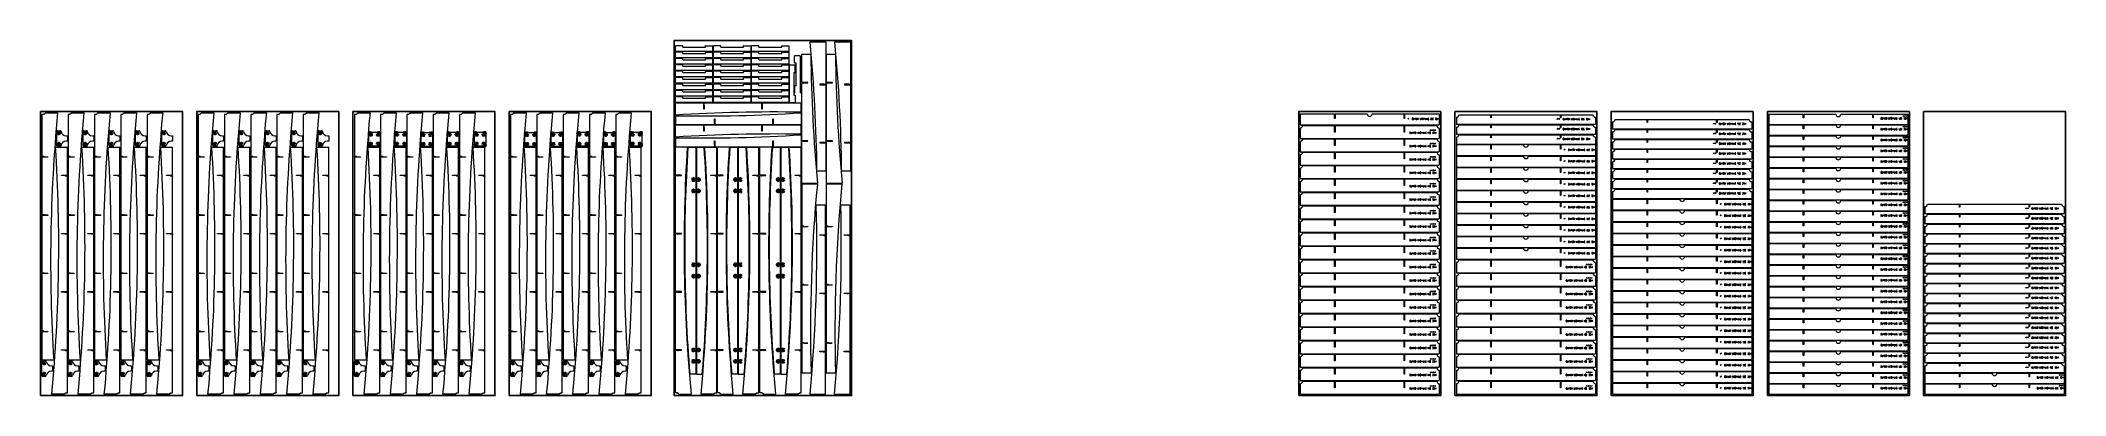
# Model space of a CAD drawing. Header units: inches. Extents: x 142 to 14402, y 211 to 2711.
import ezdxf

# ---------------------------------------------------------------- set-up
doc = ezdxf.new("R2010")
doc.units = ezdxf.units.IN
doc.header["$MEASUREMENT"] = 0
for name, color, linetype, lineweight in [('IV_INTERIOR_PROFILES', 7, 'Continuous', 50), ('IV_MARK_SURFACE', 2, 'Continuous', 5), ('IV_OUTER_PROFILE', 7, 'Continuous', 5)]:
    doc.layers.add(name, color=color, linetype=linetype, lineweight=lineweight)

msp = doc.modelspace()

# ---------------------------------------------------------------- linework, layer by layer
for p, q in [((4613, 2119), (4613, 2115)), ((4701, 1961), (4756, 1961)), ((4760, 1961), (4815, 1961)), ((4996, 1961), (5051, 1961)), ((5055, 1961), (5110, 1961)), ((5296, 1961), (5351, 1961)), ((5355, 1961), (5410, 1961)), ((5843, 211), (5843, 221))]:
    msp.add_line(p, q)
for points in [[(4603, 211), (5853, 211), (5853, 2711), (4603, 2711)], [(5853, 2711), (5843, 2711), (5843, 2701), (5853, 2701)], [(142, 211), (1142, 211), (1142, 2211), (142, 2211)], [(1242, 211), (2242, 211), (2242, 2211), (1242, 2211)], [(2342, 211), (3342, 211), (3342, 2211), (2342, 2211)], [(3442, 211), (4442, 211), (4442, 2211), (3442, 2211)], [(9002, 211), (10002, 211), (10002, 2211), (9002, 2211)], [(10102, 211), (11102, 211), (11102, 2211), (10102, 2211)], [(11202, 211), (12202, 211), (12202, 2211), (11202, 2211)], [(12302, 211), (13302, 211), (13302, 2211), (12302, 2211)], [(13402, 211), (14402, 211), (14402, 2211), (13402, 2211)]]:
    msp.add_lwpolyline(points, close=True)
at = {"layer": 'IV_INTERIOR_PROFILES'}
for p, q in [((2464, 2047), (2457, 2055)), ((2465, 2061), (2471, 2053)), ((2515, 2053), (2521, 2061)), ((2528, 2055), (2522, 2047)), ((2649, 2047), (2642, 2055)), ((2650, 2061), (2656, 2053)), ((2700, 2053), (2706, 2061)), ((2713, 2055), (2707, 2047)), ((2833, 2046), (2827, 2054)), ((2834, 2059), (2840, 2051)), ((2885, 2051), (2891, 2059)), ((2898, 2054), (2892, 2046)), ((3018, 2047), (3012, 2055)), ((3019, 2060), (3025, 2052)), ((3070, 2052), (3076, 2060)), ((3083, 2055), (3077, 2047)), ((3208, 2047), (3202, 2055)), ((3209, 2061), (3215, 2053)), ((3259, 2053), (3266, 2061)), ((3273, 2055), (3267, 2047)), ((3564, 2046), (3558, 2054)), ((3565, 2059), (3571, 2051)), ((3615, 2051), (3621, 2059)), ((3628, 2054), (3622, 2046)), ((3748, 2046), (3742, 2054)), ((3749, 2059), (3755, 2051)), ((3800, 2051), (3806, 2059)), ((3813, 2054), (3807, 2046)), ((3933, 2047), (3927, 2055)), ((3934, 2060), (3940, 2052)), ((3984, 2052), (3990, 2060)), ((3997, 2055), (3991, 2047)), ((4118, 2046), (4112, 2054)), ((4120, 2059), (4126, 2051)), ((4170, 2051), (4176, 2059)), ((4183, 2054), (4177, 2046)), ((4308, 2047), (4302, 2055)), ((4309, 2061), (4315, 2053)), ((4359, 2053), (4365, 2061)), ((4373, 2055), (4366, 2047)), ((2457, 1978), (2464, 1985)), ((2471, 1980), (2465, 1972)), ((2521, 1972), (2515, 1980)), ((2522, 1985), (2528, 1978)), ((2642, 1977), (2649, 1985)), ((2656, 1980), (2650, 1972)), ((2706, 1972), (2700, 1980)), ((2707, 1985), (2713, 1977)), ((2827, 1976), (2833, 1984)), ((2840, 1978), (2834, 1970)), ((2891, 1970), (2885, 1978)), ((2892, 1984), (2898, 1976)), ((3012, 1977), (3018, 1985)), ((3025, 1979), (3019, 1971)), ((3076, 1971), (3070, 1979)), ((3077, 1985), (3083, 1977)), ((3202, 1977), (3208, 1985)), ((3215, 1980), (3209, 1972)), ((3266, 1972), (3259, 1980)), ((3267, 1985), (3273, 1977)), ((3558, 1976), (3564, 1984)), ((3571, 1978), (3565, 1970)), ((3621, 1970), (3615, 1978)), ((3622, 1984), (3628, 1976)), ((3742, 1976), (3748, 1984)), ((3755, 1978), (3749, 1970)), ((3806, 1970), (3800, 1978)), ((3807, 1984), (3813, 1976)), ((3927, 1977), (3933, 1985)), ((3940, 1980), (3934, 1972)), ((3990, 1972), (3984, 1980)), ((3991, 1985), (3997, 1977)), ((4112, 1976), (4118, 1984)), ((4126, 1979), (4120, 1971)), ((4176, 1971), (4170, 1979)), ((4177, 1984), (4183, 1976)), ((4302, 1977), (4308, 1985)), ((4315, 1980), (4309, 1972)), ((4365, 1972), (4359, 1980)), ((4366, 1985), (4373, 1977))]:
    msp.add_line(p, q, dxfattribs=at)
for centre in [(271, 2061), (456, 2061), (641, 2061), (826, 2061), (1011, 2061), (1371, 2061), (1556, 2061), (1741, 2061), (1926, 2061), (2111, 2061), (271, 1981), (456, 1981), (641, 1981), (826, 1981), (1011, 1981), (1371, 1981), (1556, 1981), (1741, 1981), (1926, 1981), (2111, 1981), (4741, 1732), (4775, 1732), (5036, 1732), (5070, 1732), (5336, 1732), (5370, 1732), (4741, 1652), (4775, 1652), (5036, 1652), (5070, 1652), (5336, 1652), (5370, 1652), (4741, 1132), (4741, 1052), (4775, 1132), (4775, 1052), (5036, 1132), (5036, 1052), (5070, 1132), (5070, 1052), (5336, 1132), (5336, 1052), (5370, 1132), (5370, 1052), (167, 441), (352, 441), (537, 441), (722, 441), (907, 441), (1267, 441), (1452, 441), (1637, 441), (1822, 441), (2007, 441), (2367, 441), (2552, 441), (2737, 441), (2922, 441), (3107, 441), (3467, 441), (3652, 441), (3837, 441), (4022, 441), (4207, 441), (4741, 532), (4741, 452), (4775, 532), (4775, 452), (5036, 532), (5036, 452), (5070, 532), (5070, 452), (5336, 532), (5336, 452), (5370, 532), (5370, 452), (167, 361), (352, 361), (537, 361), (722, 361), (907, 361), (1267, 361), (1452, 361), (1637, 361), (1822, 361), (2007, 361), (2367, 361), (2552, 361), (2737, 361), (2922, 361), (3107, 361), (3467, 361), (3652, 361), (3837, 361), (4022, 361), (4207, 361)]:
    msp.add_circle(centre, 5.5, dxfattribs=at)
for centre, start, end in [((2461, 2058), 37.4271, 217.4271), ((2467, 2050), 217.4271, 37.4271), ((2519, 2050), 142.5729, 322.5729), ((2525, 2058), 322.5729, 142.5729), ((2646, 2058), 37.4271, 217.4271), ((2652, 2050), 217.4271, 37.4271), ((2704, 2050), 142.5729, 322.5729), ((2710, 2058), 322.5729, 142.5729), ((2830, 2056), 37.4271, 217.4271), ((2837, 2048), 217.4271, 37.4271), ((2888, 2048), 142.5729, 322.5729), ((2894, 2056), 322.5729, 142.5729), ((3015, 2057), 37.4271, 217.4271), ((3022, 2049), 217.4271, 37.4271), ((3073, 2049), 142.5729, 322.5729), ((3079, 2057), 322.5729, 142.5729), ((3205, 2058), 37.4271, 217.4271), ((3212, 2050), 217.4271, 37.4271), ((3263, 2050), 142.5729, 322.5729), ((3269, 2058), 322.5729, 142.5729), ((3561, 2056), 37.4271, 217.4271), ((3567, 2048), 217.4271, 37.4271), ((3619, 2048), 142.5729, 322.5729), ((3625, 2056), 322.5729, 142.5729), ((3746, 2056), 37.4271, 217.4271), ((3752, 2049), 217.4271, 37.4271), ((3803, 2049), 142.5729, 322.5729), ((3809, 2056), 322.5729, 142.5729), ((3930, 2058), 37.4271, 217.4271), ((3936, 2050), 217.4271, 37.4271), ((3988, 2050), 142.5729, 322.5729), ((3994, 2058), 322.5729, 142.5729), ((4116, 2057), 37.4271, 217.4271), ((4122, 2049), 217.4271, 37.4271), ((4174, 2049), 142.5729, 322.5729), ((4180, 2057), 322.5729, 142.5729), ((4305, 2058), 37.4271, 217.4271), ((4311, 2050), 217.4271, 37.4271), ((4363, 2050), 142.5729, 322.5729), ((4369, 2058), 322.5729, 142.5729), ((2461, 1975), 142.5729, 322.5729), ((2467, 1983), 322.5729, 142.5729), ((2519, 1983), 37.4271, 217.4271), ((2525, 1975), 217.4271, 37.4271), ((2646, 1975), 142.5729, 322.5729), ((2652, 1983), 322.5729, 142.5729), ((2704, 1983), 37.4271, 217.4271), ((2710, 1975), 217.4271, 37.4271), ((2830, 1973), 142.5729, 322.5729), ((2837, 1981), 322.5729, 142.5729), ((2888, 1981), 37.4271, 217.4271), ((2894, 1973), 217.4271, 37.4271), ((3015, 1974), 142.5729, 322.5729), ((3022, 1982), 322.5729, 142.5729), ((3073, 1982), 37.4271, 217.4271), ((3079, 1974), 217.4271, 37.4271), ((3205, 1975), 142.5729, 322.5729), ((3212, 1983), 322.5729, 142.5729), ((3263, 1983), 37.4271, 217.4271), ((3269, 1975), 217.4271, 37.4271), ((3561, 1973), 142.5729, 322.5729), ((3567, 1981), 322.5729, 142.5729), ((3619, 1981), 37.4271, 217.4271), ((3625, 1973), 217.4271, 37.4271), ((3746, 1973), 142.5729, 322.5729), ((3752, 1981), 322.5729, 142.5729), ((3803, 1981), 37.4271, 217.4271), ((3809, 1973), 217.4271, 37.4271), ((3930, 1974), 142.5729, 322.5729), ((3936, 1982), 322.5729, 142.5729), ((3988, 1982), 37.4271, 217.4271), ((3994, 1974), 217.4271, 37.4271), ((4116, 1973), 142.5729, 322.5729), ((4122, 1981), 322.5729, 142.5729), ((4174, 1981), 37.4271, 217.4271), ((4180, 1973), 217.4271, 37.4271), ((4305, 1975), 142.5729, 322.5729), ((4311, 1983), 322.5729, 142.5729), ((4363, 1983), 37.4271, 217.4271), ((4369, 1975), 217.4271, 37.4271)]:
    msp.add_arc(centre, 4.5, start, end, dxfattribs=at)
at = {"layer": 'IV_MARK_SURFACE'}
for p, q in [((9772, 2159), (9770, 2159)), ((9771, 2162), (9773, 2162)), ((9771, 2157), (9772, 2159)), ((9772, 2159), (9773, 2162)), ((9775, 2159), (9772, 2159)), ((9773, 2162), (9775, 2164)), ((9773, 2162), (9776, 2162)), ((9775, 2159), (9773, 2157)), ((9776, 2162), (9775, 2159)), ((9777, 2159), (9775, 2159)), ((9777, 2164), (9776, 2162)), ((9776, 2162), (9778, 2162)), ((9801, 2162), (9801, 2156)), ((9807, 2164), (9803, 2164)), ((9803, 2154), (9807, 2154)), ((9807, 2154), (9807, 2164)), ((9812, 2159), (9810, 2164)), ((9813, 2159), (9816, 2159)), ((9816, 2154), (9813, 2154)), ((9816, 2164), (9816, 2159)), ((9816, 2159), (9816, 2154)), ((9819, 2164), (9822, 2154)), ((9824, 2161), (9820, 2161)), ((9822, 2154), (9826, 2164)), ((9829, 2161), (9829, 2157)), ((9834, 2157), (9834, 2161)), ((9840, 2164), (9843, 2164)), ((9840, 2158), (9843, 2158)), ((9843, 2154), (9840, 2154)), ((9843, 2164), (9843, 2158)), ((9843, 2158), (9843, 2154)), ((9859, 2159), (9857, 2164)), ((9859, 2159), (9862, 2159)), ((9862, 2154), (9859, 2154)), ((9862, 2164), (9862, 2159)), ((9862, 2159), (9862, 2154)), ((9865, 2164), (9870, 2164)), ((9870, 2154), (9865, 2154)), ((9870, 2158), (9867, 2158)), ((9870, 2164), (9870, 2158)), ((9870, 2158), (9870, 2154)), ((9877, 2164), (9873, 2164)), ((9873, 2164), (9873, 2158)), ((9873, 2158), (9875, 2158)), ((9873, 2154), (9877, 2154)), ((9879, 2156), (9879, 2162)), ((9888, 2154), (9882, 2164)), ((9882, 2164), (9882, 2154)), ((9888, 2164), (9888, 2154)), ((9891, 2164), (9891, 2154)), ((9896, 2159), (9894, 2164)), ((9897, 2159), (9900, 2159)), ((9900, 2154), (9897, 2154)), ((9900, 2164), (9900, 2159)), ((9900, 2159), (9900, 2154)), ((9906, 2154), (9903, 2154)), ((9906, 2164), (9906, 2154)), ((9909, 2154), (9906, 2154)), ((9913, 2159), (9916, 2158)), ((9930, 2164), (9935, 2164)), ((9935, 2164), (9931, 2158)), ((9938, 2164), (9943, 2164)), ((9943, 2164), (9939, 2158)), ((9948, 2154), (9950, 2154)), ((9950, 2164), (9949, 2164)), ((9949, 2158), (9949, 2158)), ((9964, 2164), (9966, 2164)), ((9966, 2154), (9964, 2154)), ((9968, 2162), (9968, 2156)), ((9972, 2159), (9975, 2158)), ((9980, 2154), (9980, 2164)), ((9983, 2159), (9980, 2154)), ((9986, 2154), (9983, 2159)), ((9986, 2164), (9986, 2154)), ((10823, 2158), (10821, 2158)), ((10822, 2161), (10825, 2161)), ((10822, 2156), (10823, 2158)), ((10823, 2158), (10825, 2161)), ((10826, 2158), (10823, 2158)), ((10825, 2161), (10826, 2163)), ((10825, 2161), (10827, 2161)), ((10826, 2158), (10825, 2156)), ((10827, 2161), (10826, 2158)), ((10828, 2158), (10826, 2158)), ((10828, 2163), (10827, 2161)), ((10827, 2161), (10829, 2161)), ((10835, 2158), (10832, 2158)), ((10833, 2161), (10836, 2161)), ((10833, 2156), (10835, 2158)), ((10835, 2158), (10836, 2161)), ((10837, 2158), (10835, 2158)), ((10836, 2161), (10837, 2163)), ((10836, 2161), (10838, 2161)), ((10837, 2158), (10836, 2156)), ((10838, 2161), (10837, 2158)), ((10839, 2158), (10837, 2158)), ((10839, 2163), (10838, 2161)), ((10838, 2161), (10840, 2161)), ((10863, 2161), (10863, 2155)), ((10869, 2163), (10866, 2163)), ((10866, 2153), (10869, 2153)), ((10869, 2153), (10869, 2163)), ((10875, 2158), (10872, 2163)), ((10875, 2158), (10878, 2158)), ((10878, 2153), (10875, 2153)), ((10878, 2163), (10878, 2158)), ((10878, 2158), (10878, 2153)), ((10881, 2163), (10885, 2153)), ((10887, 2160), (10882, 2160)), ((10885, 2153), (10888, 2163)), ((10891, 2160), (10891, 2156)), ((10897, 2156), (10897, 2160)), ((10903, 2163), (10906, 2163)), ((10903, 2157), (10906, 2157)), ((10906, 2153), (10903, 2153)), ((10906, 2163), (10906, 2157)), ((10906, 2157), (10906, 2153)), ((10921, 2158), (10919, 2163)), ((10922, 2158), (10925, 2158)), ((10925, 2153), (10922, 2153)), ((10925, 2163), (10925, 2158)), ((10925, 2158), (10925, 2153)), ((10928, 2163), (10932, 2163)), ((10932, 2153), (10928, 2153)), ((10932, 2157), (10929, 2157)), ((10932, 2163), (10932, 2157)), ((10932, 2157), (10932, 2153)), ((10939, 2163), (10936, 2163)), ((10936, 2163), (10936, 2157)), ((10936, 2157), (10937, 2157)), ((10936, 2153), (10939, 2153)), ((10941, 2155), (10941, 2161)), ((10950, 2153), (10945, 2163)), ((10945, 2163), (10945, 2153)), ((10950, 2163), (10950, 2153)), ((10953, 2163), (10953, 2153)), ((10959, 2158), (10957, 2163)), ((10960, 2158), (10962, 2158)), ((10962, 2153), (10960, 2153)), ((10962, 2163), (10962, 2158)), ((10962, 2158), (10962, 2153)), ((10968, 2153), (10966, 2153)), ((10968, 2163), (10968, 2153)), ((10971, 2153), (10968, 2153)), ((10976, 2158), (10978, 2157)), ((10993, 2161), (10993, 2160)), ((10995, 2157), (10997, 2157)), ((10997, 2158), (10997, 2161)), ((11001, 2163), (11005, 2163)), ((11005, 2163), (11001, 2157)), ((11013, 2163), (11011, 2163)), ((11011, 2157), (11012, 2157)), ((11011, 2153), (11013, 2153)), ((11026, 2163), (11028, 2163)), ((11028, 2153), (11026, 2153)), ((11031, 2161), (11031, 2155)), ((11035, 2158), (11038, 2157)), ((11042, 2153), (11042, 2163)), ((11046, 2158), (11042, 2153)), ((11049, 2153), (11046, 2158)), ((11049, 2163), (11049, 2153)), ((13101, 2165), (13101, 2160)), ((13106, 2168), (13103, 2168)), ((13103, 2158), (13106, 2158)), ((13106, 2158), (13106, 2168)), ((13112, 2163), (13110, 2168)), ((13112, 2163), (13115, 2163)), ((13115, 2158), (13112, 2158)), ((13115, 2168), (13115, 2163)), ((13115, 2163), (13115, 2158)), ((13119, 2168), (13122, 2158)), ((13124, 2165), (13120, 2165)), ((13122, 2158), (13125, 2168)), ((13129, 2165), (13129, 2160)), ((13134, 2160), (13134, 2165)), ((13140, 2168), (13143, 2168)), ((13140, 2162), (13143, 2162)), ((13143, 2158), (13140, 2158)), ((13143, 2168), (13143, 2162)), ((13143, 2162), (13143, 2158)), ((13159, 2163), (13156, 2168)), ((13159, 2163), (13162, 2163)), ((13162, 2158), (13159, 2158)), ((13162, 2168), (13162, 2163)), ((13162, 2163), (13162, 2158)), ((13165, 2168), (13170, 2168)), ((13170, 2158), (13165, 2158)), ((13170, 2162), (13166, 2162)), ((13170, 2168), (13170, 2162)), ((13170, 2162), (13170, 2158)), ((13176, 2168), (13173, 2168)), ((13173, 2168), (13173, 2162)), ((13173, 2162), (13175, 2162)), ((13173, 2158), (13176, 2158)), ((13179, 2160), (13179, 2165)), ((13187, 2158), (13182, 2168)), ((13182, 2168), (13182, 2158)), ((13187, 2168), (13187, 2158)), ((13191, 2168), (13191, 2158)), ((13196, 2163), (13194, 2168)), ((13197, 2163), (13200, 2163)), ((13200, 2158), (13197, 2158)), ((13200, 2168), (13200, 2163)), ((13200, 2163), (13200, 2158)), ((13206, 2158), (13203, 2158)), ((13206, 2168), (13206, 2158)), ((13209, 2158), (13206, 2158)), ((13213, 2163), (13216, 2162)), ((13230, 2162), (13230, 2160)), ((13232, 2163), (13231, 2163)), ((13235, 2160), (13235, 2161)), ((13238, 2168), (13242, 2168)), ((13242, 2168), (13239, 2162)), ((13248, 2158), (13250, 2158)), ((13250, 2168), (13249, 2168)), ((13249, 2162), (13249, 2162)), ((13259, 2179), (13256, 2179)), ((13257, 2182), (13260, 2182)), ((13257, 2177), (13259, 2179)), ((13259, 2179), (13260, 2182)), ((13261, 2179), (13259, 2179)), ((13260, 2182), (13261, 2184)), ((13260, 2182), (13262, 2182)), ((13261, 2179), (13260, 2177)), ((13262, 2182), (13261, 2179)), ((13263, 2179), (13261, 2179)), ((13263, 2184), (13262, 2182)), ((13262, 2182), (13264, 2182)), ((13264, 2168), (13266, 2168)), ((13266, 2158), (13264, 2158)), ((13270, 2179), (13267, 2179)), ((13268, 2165), (13268, 2160)), ((13269, 2182), (13271, 2182)), ((13269, 2177), (13270, 2179)), ((13270, 2179), (13271, 2182)), ((13272, 2179), (13270, 2179)), ((13271, 2182), (13272, 2184)), ((13271, 2182), (13273, 2182)), ((13272, 2179), (13271, 2177)), ((13273, 2182), (13272, 2179)), ((13274, 2179), (13272, 2179)), ((13272, 2163), (13275, 2162)), ((13274, 2184), (13273, 2182)), ((13273, 2182), (13275, 2182)), ((13281, 2179), (13279, 2179)), ((13280, 2182), (13282, 2182)), ((13280, 2177), (13281, 2179)), ((13280, 2158), (13280, 2168)), ((13283, 2163), (13280, 2158)), ((13281, 2179), (13282, 2182)), ((13283, 2179), (13281, 2179)), ((13282, 2182), (13283, 2184)), ((13282, 2182), (13284, 2182)), ((13283, 2179), (13282, 2177)), ((13284, 2182), (13283, 2179)), ((13285, 2179), (13283, 2179)), ((13286, 2158), (13283, 2163)), ((13285, 2184), (13284, 2182)), ((13284, 2182), (13286, 2182)), ((13286, 2168), (13286, 2158)), ((9784, 2065), (9784, 2059)), ((9790, 2067), (9787, 2067)), ((9787, 2057), (9790, 2057)), ((9790, 2057), (9790, 2067)), ((9796, 2062), (9793, 2067)), ((9796, 2062), (9799, 2062)), ((9799, 2057), (9796, 2057)), ((9799, 2067), (9799, 2062)), ((9799, 2062), (9799, 2057)), ((9802, 2067), (9806, 2057)), ((9808, 2064), (9803, 2064)), ((9806, 2057), (9809, 2067)), ((9812, 2064), (9812, 2060)), ((9818, 2060), (9818, 2064)), ((9824, 2067), (9827, 2067)), ((9824, 2061), (9827, 2061)), ((9827, 2057), (9824, 2057)), ((9827, 2067), (9827, 2061)), ((9827, 2061), (9827, 2057)), ((9842, 2062), (9840, 2067)), ((9843, 2062), (9846, 2062)), ((9846, 2057), (9843, 2057)), ((9846, 2067), (9846, 2062)), ((9846, 2062), (9846, 2057)), ((9849, 2067), (9853, 2067)), ((9853, 2057), (9849, 2057)), ((9853, 2061), (9850, 2061)), ((9853, 2067), (9853, 2061)), ((9853, 2061), (9853, 2057)), ((9860, 2067), (9857, 2067)), ((9857, 2067), (9857, 2061)), ((9857, 2061), (9858, 2061)), ((9857, 2057), (9860, 2057)), ((9862, 2059), (9862, 2065)), ((9871, 2057), (9866, 2067)), ((9866, 2067), (9866, 2057)), ((9871, 2067), (9871, 2057)), ((9874, 2067), (9874, 2057)), ((9880, 2062), (9878, 2067)), ((9881, 2062), (9883, 2062)), ((9883, 2057), (9881, 2057)), ((9883, 2067), (9883, 2062)), ((9883, 2062), (9883, 2057)), ((9889, 2057), (9887, 2057)), ((9889, 2067), (9889, 2057)), ((9892, 2057), (9889, 2057)), ((9897, 2062), (9899, 2061)), ((9914, 2057), (9914, 2067)), ((9916, 2059), (9914, 2057)), ((9924, 2067), (9922, 2067)), ((9922, 2061), (9923, 2061)), ((9922, 2057), (9924, 2057)), ((9929, 2079), (9927, 2079)), ((9928, 2081), (9930, 2081)), ((9928, 2076), (9929, 2079)), ((9929, 2079), (9930, 2081)), ((9931, 2079), (9929, 2079)), ((9929, 2057), (9932, 2057)), ((9930, 2081), (9931, 2083)), ((9930, 2081), (9932, 2081)), ((9931, 2079), (9930, 2076)), ((9932, 2067), (9930, 2067)), ((9930, 2061), (9931, 2061)), ((9932, 2081), (9931, 2079)), ((9933, 2079), (9931, 2079)), ((9933, 2083), (9932, 2081)), ((9932, 2081), (9934, 2081)), ((9940, 2079), (9938, 2079)), ((9939, 2081), (9941, 2081)), ((9939, 2076), (9940, 2079)), ((9940, 2079), (9941, 2081)), ((9942, 2079), (9940, 2079)), ((9941, 2081), (9942, 2083)), ((9941, 2081), (9943, 2081)), ((9942, 2079), (9941, 2076)), ((9943, 2081), (9942, 2079)), ((9944, 2079), (9942, 2079)), ((9944, 2083), (9943, 2081)), ((9943, 2081), (9946, 2081)), ((9945, 2067), (9947, 2067)), ((9947, 2057), (9945, 2057)), ((9951, 2079), (9949, 2079)), ((9949, 2065), (9949, 2059)), ((9950, 2081), (9952, 2081)), ((9950, 2076), (9951, 2079)), ((9951, 2079), (9952, 2081)), ((9953, 2079), (9951, 2079)), ((9952, 2081), (9953, 2083)), ((9952, 2081), (9954, 2081)), ((9953, 2079), (9952, 2076)), ((9954, 2081), (9953, 2079)), ((9956, 2079), (9953, 2079)), ((9956, 2083), (9954, 2081)), ((9954, 2081), (9957, 2081)), ((9954, 2062), (9957, 2061)), ((9962, 2079), (9960, 2079)), ((9961, 2081), (9963, 2081)), ((9961, 2076), (9962, 2079)), ((9961, 2057), (9961, 2067)), ((9964, 2062), (9961, 2057)), ((9962, 2079), (9963, 2081)), ((9964, 2079), (9962, 2079)), ((9963, 2081), (9964, 2083)), ((9963, 2081), (9966, 2081)), ((9964, 2079), (9963, 2076)), ((9966, 2081), (9964, 2079)), ((9967, 2079), (9964, 2079)), ((9968, 2057), (9964, 2062)), ((9967, 2083), (9966, 2081)), ((9966, 2081), (9968, 2081)), ((9968, 2067), (9968, 2057)), ((10823, 2088), (10821, 2088)), ((10823, 2018), (10821, 2018)), ((10822, 2091), (10825, 2091)), ((10822, 2086), (10823, 2088)), ((10822, 2021), (10825, 2021)), ((10822, 2016), (10823, 2018)), ((10823, 2088), (10825, 2091)), ((10826, 2088), (10823, 2088)), ((10823, 2018), (10825, 2021)), ((10826, 2018), (10823, 2018)), ((10825, 2091), (10826, 2093)), ((10825, 2091), (10827, 2091)), ((10826, 2088), (10825, 2086)), ((10825, 2021), (10826, 2023)), ((10825, 2021), (10827, 2021)), ((10826, 2018), (10825, 2016)), ((10827, 2091), (10826, 2088)), ((10828, 2088), (10826, 2088)), ((10827, 2021), (10826, 2018)), ((10828, 2018), (10826, 2018)), ((10828, 2093), (10827, 2091)), ((10827, 2091), (10829, 2091)), ((10828, 2023), (10827, 2021)), ((10827, 2021), (10829, 2021)), ((10835, 2088), (10832, 2088)), ((10835, 2018), (10832, 2018)), ((10833, 2091), (10836, 2091)), ((10833, 2086), (10835, 2088)), ((10833, 2021), (10836, 2021)), ((10833, 2016), (10835, 2018)), ((10835, 2088), (10836, 2091)), ((10837, 2088), (10835, 2088)), ((10835, 2018), (10836, 2021)), ((10837, 2018), (10835, 2018)), ((10836, 2091), (10837, 2093)), ((10836, 2091), (10838, 2091)), ((10837, 2088), (10836, 2086)), ((10836, 2021), (10837, 2023)), ((10836, 2021), (10838, 2021)), ((10837, 2018), (10836, 2016)), ((10838, 2091), (10837, 2088)), ((10839, 2088), (10837, 2088)), ((10838, 2021), (10837, 2018)), ((10839, 2018), (10837, 2018)), ((10839, 2093), (10838, 2091)), ((10838, 2091), (10840, 2091)), ((10839, 2023), (10838, 2021)), ((10838, 2021), (10840, 2021)), ((10863, 2091), (10863, 2085)), ((10863, 2021), (10863, 2015)), ((10869, 2093), (10866, 2093)), ((10866, 2083), (10869, 2083)), ((10869, 2023), (10866, 2023)), ((10866, 2013), (10869, 2013)), ((10869, 2083), (10869, 2093)), ((10869, 2013), (10869, 2023)), ((10875, 2088), (10872, 2093)), ((10875, 2018), (10872, 2023)), ((10875, 2088), (10878, 2088)), ((10878, 2083), (10875, 2083)), ((10875, 2018), (10878, 2018)), ((10878, 2013), (10875, 2013)), ((10878, 2093), (10878, 2088)), ((10878, 2088), (10878, 2083)), ((10878, 2023), (10878, 2018)), ((10878, 2018), (10878, 2013)), ((10881, 2093), (10885, 2083)), ((10881, 2023), (10885, 2013)), ((10887, 2090), (10882, 2090)), ((10887, 2020), (10882, 2020)), ((10885, 2083), (10888, 2093)), ((10885, 2013), (10888, 2023)), ((10891, 2090), (10891, 2086)), ((10891, 2020), (10891, 2016)), ((10897, 2086), (10897, 2090)), ((10897, 2016), (10897, 2020)), ((10903, 2093), (10906, 2093)), ((10903, 2087), (10906, 2087)), ((10906, 2083), (10903, 2083)), ((10903, 2023), (10906, 2023)), ((10903, 2017), (10906, 2017)), ((10906, 2013), (10903, 2013)), ((10906, 2093), (10906, 2087)), ((10906, 2087), (10906, 2083)), ((10906, 2023), (10906, 2017)), ((10906, 2017), (10906, 2013)), ((10921, 2088), (10919, 2093)), ((10921, 2018), (10919, 2023)), ((10922, 2088), (10925, 2088)), ((10925, 2083), (10922, 2083)), ((10922, 2018), (10925, 2018)), ((10925, 2013), (10922, 2013)), ((10925, 2093), (10925, 2088)), ((10925, 2088), (10925, 2083)), ((10925, 2023), (10925, 2018)), ((10925, 2018), (10925, 2013)), ((10928, 2093), (10932, 2093)), ((10932, 2083), (10928, 2083)), ((10928, 2023), (10932, 2023)), ((10932, 2013), (10928, 2013)), ((10932, 2087), (10929, 2087)), ((10932, 2017), (10929, 2017)), ((10932, 2093), (10932, 2087)), ((10932, 2087), (10932, 2083)), ((10932, 2023), (10932, 2017)), ((10932, 2017), (10932, 2013)), ((10939, 2093), (10936, 2093)), ((10936, 2093), (10936, 2087)), ((10936, 2087), (10937, 2087)), ((10936, 2083), (10939, 2083)), ((10939, 2023), (10936, 2023)), ((10936, 2023), (10936, 2017)), ((10936, 2017), (10937, 2017)), ((10936, 2013), (10939, 2013)), ((10941, 2085), (10941, 2091)), ((10941, 2015), (10941, 2021)), ((10950, 2083), (10945, 2093)), ((10945, 2093), (10945, 2083)), ((10950, 2013), (10945, 2023)), ((10945, 2023), (10945, 2013)), ((10950, 2093), (10950, 2083)), ((10950, 2023), (10950, 2013)), ((10953, 2093), (10953, 2083)), ((10953, 2023), (10953, 2013)), ((10959, 2088), (10957, 2093)), ((10959, 2018), (10957, 2023)), ((10960, 2088), (10962, 2088)), ((10962, 2083), (10960, 2083)), ((10960, 2018), (10962, 2018)), ((10962, 2013), (10960, 2013)), ((10962, 2093), (10962, 2088)), ((10962, 2088), (10962, 2083)), ((10962, 2023), (10962, 2018)), ((10962, 2018), (10962, 2013)), ((10968, 2083), (10966, 2083)), ((10968, 2013), (10966, 2013)), ((10968, 2093), (10968, 2083)), ((10971, 2083), (10968, 2083)), ((10968, 2023), (10968, 2013)), ((10971, 2013), (10968, 2013)), ((10976, 2088), (10978, 2087)), ((10976, 2018), (10978, 2017)), ((10993, 2091), (10993, 2090)), ((10993, 2021), (10993, 2020)), ((10995, 2087), (10997, 2087)), ((10995, 2017), (10997, 2017)), ((10997, 2088), (10997, 2091)), ((10997, 2018), (10997, 2021)), ((11001, 2093), (11005, 2093)), ((11005, 2093), (11001, 2087)), ((11001, 2023), (11005, 2023)), ((11005, 2023), (11001, 2017)), ((11013, 2093), (11011, 2093)), ((11011, 2087), (11012, 2087)), ((11011, 2083), (11013, 2083)), ((11013, 2023), (11011, 2023)), ((11011, 2017), (11012, 2017)), ((11011, 2013), (11013, 2013)), ((11026, 2093), (11028, 2093)), ((11028, 2083), (11026, 2083)), ((11026, 2023), (11028, 2023)), ((11028, 2013), (11026, 2013)), ((11031, 2091), (11031, 2085)), ((11031, 2021), (11031, 2015)), ((11035, 2088), (11038, 2087)), ((11035, 2018), (11038, 2017)), ((11042, 2083), (11042, 2093)), ((11046, 2088), (11042, 2083)), ((11042, 2013), (11042, 2023)), ((11046, 2018), (11042, 2013)), ((11049, 2083), (11046, 2088)), ((11049, 2013), (11046, 2018)), ((11049, 2093), (11049, 2083)), ((11049, 2023), (11049, 2013)), ((11923, 2125), (11921, 2125)), ((11923, 2055), (11921, 2055)), ((11922, 2128), (11925, 2128)), ((11922, 2123), (11923, 2125)), ((11922, 2058), (11925, 2058)), ((11922, 2053), (11923, 2055)), ((11923, 2125), (11925, 2128)), ((11926, 2125), (11923, 2125)), ((11923, 2055), (11925, 2058)), ((11926, 2055), (11923, 2055)), ((11925, 2128), (11926, 2130)), ((11925, 2128), (11927, 2128)), ((11926, 2125), (11925, 2123)), ((11925, 2058), (11926, 2060)), ((11925, 2058), (11927, 2058)), ((11926, 2055), (11925, 2053)), ((11927, 2128), (11926, 2125)), ((11928, 2125), (11926, 2125)), ((11927, 2058), (11926, 2055)), ((11928, 2055), (11926, 2055)), ((11928, 2130), (11927, 2128)), ((11927, 2128), (11929, 2128)), ((11928, 2060), (11927, 2058)), ((11927, 2058), (11929, 2058)), ((11935, 2125), (11932, 2125)), ((11935, 2055), (11932, 2055)), ((11933, 2128), (11936, 2128)), ((11933, 2123), (11935, 2125)), ((11933, 2058), (11936, 2058)), ((11933, 2053), (11935, 2055)), ((11935, 2125), (11936, 2128)), ((11937, 2125), (11935, 2125)), ((11935, 2055), (11936, 2058)), ((11937, 2055), (11935, 2055)), ((11936, 2128), (11937, 2130)), ((11936, 2128), (11938, 2128)), ((11937, 2125), (11936, 2123)), ((11936, 2058), (11937, 2060)), ((11936, 2058), (11938, 2058)), ((11937, 2055), (11936, 2053)), ((11938, 2128), (11937, 2125)), ((11939, 2125), (11937, 2125)), ((11938, 2058), (11937, 2055)), ((11939, 2055), (11937, 2055)), ((11939, 2130), (11938, 2128)), ((11938, 2128), (11940, 2128)), ((11939, 2060), (11938, 2058)), ((11938, 2058), (11940, 2058)), ((11963, 2128), (11963, 2122)), ((11963, 2058), (11963, 2052)), ((11969, 2130), (11966, 2130)), ((11966, 2120), (11969, 2120)), ((11969, 2060), (11966, 2060)), ((11966, 2050), (11969, 2050)), ((11969, 2120), (11969, 2130)), ((11969, 2050), (11969, 2060)), ((11975, 2125), (11972, 2130)), ((11975, 2055), (11972, 2060)), ((11975, 2125), (11978, 2125)), ((11978, 2120), (11975, 2120)), ((11975, 2055), (11978, 2055)), ((11978, 2050), (11975, 2050)), ((11978, 2130), (11978, 2125)), ((11978, 2125), (11978, 2120)), ((11978, 2060), (11978, 2055)), ((11978, 2055), (11978, 2050)), ((11981, 2130), (11985, 2120)), ((11981, 2060), (11985, 2050)), ((11987, 2127), (11982, 2127)), ((11987, 2057), (11982, 2057)), ((11985, 2120), (11988, 2130)), ((11985, 2050), (11988, 2060)), ((11991, 2127), (11991, 2123)), ((11991, 2057), (11991, 2053)), ((11997, 2123), (11997, 2127)), ((11997, 2053), (11997, 2057)), ((12003, 2130), (12006, 2130)), ((12003, 2124), (12006, 2124)), ((12006, 2120), (12003, 2120)), ((12003, 2060), (12006, 2060)), ((12003, 2054), (12006, 2054)), ((12006, 2050), (12003, 2050)), ((12006, 2130), (12006, 2124)), ((12006, 2124), (12006, 2120)), ((12006, 2060), (12006, 2054)), ((12006, 2054), (12006, 2050)), ((12021, 2125), (12019, 2130)), ((12021, 2055), (12019, 2060)), ((12022, 2125), (12025, 2125)), ((12025, 2120), (12022, 2120)), ((12022, 2055), (12025, 2055)), ((12025, 2050), (12022, 2050)), ((12025, 2130), (12025, 2125)), ((12025, 2125), (12025, 2120)), ((12025, 2060), (12025, 2055)), ((12025, 2055), (12025, 2050)), ((12028, 2130), (12032, 2130)), ((12032, 2120), (12028, 2120)), ((12028, 2060), (12032, 2060)), ((12032, 2050), (12028, 2050)), ((12032, 2124), (12029, 2124)), ((12032, 2054), (12029, 2054)), ((12032, 2130), (12032, 2124)), ((12032, 2124), (12032, 2120)), ((12032, 2060), (12032, 2054)), ((12032, 2054), (12032, 2050)), ((12039, 2130), (12036, 2130)), ((12036, 2130), (12036, 2124)), ((12036, 2124), (12037, 2124)), ((12036, 2120), (12039, 2120)), ((12039, 2060), (12036, 2060)), ((12036, 2060), (12036, 2054)), ((12036, 2054), (12037, 2054)), ((12036, 2050), (12039, 2050)), ((12041, 2122), (12041, 2128)), ((12041, 2052), (12041, 2058)), ((12050, 2120), (12045, 2130)), ((12045, 2130), (12045, 2120)), ((12050, 2050), (12045, 2060)), ((12045, 2060), (12045, 2050)), ((12050, 2130), (12050, 2120)), ((12050, 2060), (12050, 2050)), ((12053, 2130), (12053, 2120)), ((12053, 2060), (12053, 2050)), ((12059, 2125), (12057, 2130)), ((12059, 2055), (12057, 2060)), ((12060, 2125), (12062, 2125)), ((12062, 2120), (12060, 2120)), ((12060, 2055), (12062, 2055)), ((12062, 2050), (12060, 2050)), ((12062, 2130), (12062, 2125)), ((12062, 2125), (12062, 2120)), ((12062, 2060), (12062, 2055)), ((12062, 2055), (12062, 2050)), ((12068, 2120), (12066, 2120)), ((12068, 2050), (12066, 2050)), ((12068, 2130), (12068, 2120)), ((12071, 2120), (12068, 2120)), ((12068, 2060), (12068, 2050)), ((12071, 2050), (12068, 2050)), ((12076, 2125), (12078, 2124)), ((12076, 2055), (12078, 2054)), ((12093, 2128), (12093, 2127)), ((12093, 2058), (12093, 2057)), ((12095, 2124), (12097, 2124)), ((12095, 2054), (12097, 2054)), ((12097, 2125), (12097, 2128)), ((12097, 2055), (12097, 2058)), ((12101, 2130), (12105, 2130)), ((12105, 2130), (12101, 2124)), ((12101, 2060), (12105, 2060)), ((12105, 2060), (12101, 2054)), ((12113, 2130), (12111, 2130)), ((12111, 2124), (12112, 2124)), ((12111, 2120), (12113, 2120)), ((12113, 2060), (12111, 2060)), ((12111, 2054), (12112, 2054)), ((12111, 2050), (12113, 2050)), ((12126, 2130), (12128, 2130)), ((12128, 2120), (12126, 2120)), ((12126, 2060), (12128, 2060)), ((12128, 2050), (12126, 2050)), ((12131, 2128), (12131, 2122)), ((12131, 2058), (12131, 2052)), ((12135, 2125), (12138, 2124)), ((12135, 2055), (12138, 2054)), ((12142, 2120), (12142, 2130)), ((12146, 2125), (12142, 2120)), ((12142, 2050), (12142, 2060)), ((12146, 2055), (12142, 2050)), ((12149, 2120), (12146, 2125)), ((12149, 2050), (12146, 2055)), ((12149, 2130), (12149, 2120)), ((12149, 2060), (12149, 2050)), ((13101, 2089), (13101, 2084)), ((13101, 2013), (13101, 2008)), ((13106, 2092), (13103, 2092)), ((13103, 2082), (13106, 2082)), ((13106, 2016), (13103, 2016)), ((13103, 2006), (13106, 2006)), ((13106, 2082), (13106, 2092)), ((13106, 2006), (13106, 2016)), ((13112, 2087), (13110, 2092)), ((13112, 2011), (13110, 2016)), ((13112, 2087), (13115, 2087)), ((13115, 2082), (13112, 2082)), ((13112, 2011), (13115, 2011)), ((13115, 2006), (13112, 2006)), ((13115, 2092), (13115, 2087)), ((13115, 2087), (13115, 2082)), ((13115, 2016), (13115, 2011)), ((13115, 2011), (13115, 2006)), ((13119, 2092), (13122, 2082)), ((13119, 2016), (13122, 2006)), ((13124, 2089), (13120, 2089)), ((13124, 2013), (13120, 2013)), ((13122, 2082), (13125, 2092)), ((13122, 2006), (13125, 2016)), ((13129, 2089), (13129, 2084)), ((13129, 2013), (13129, 2008)), ((13134, 2084), (13134, 2089)), ((13134, 2008), (13134, 2013)), ((13140, 2092), (13143, 2092)), ((13140, 2086), (13143, 2086)), ((13143, 2082), (13140, 2082)), ((13140, 2016), (13143, 2016)), ((13140, 2010), (13143, 2010)), ((13143, 2006), (13140, 2006)), ((13143, 2092), (13143, 2086)), ((13143, 2086), (13143, 2082)), ((13143, 2016), (13143, 2010)), ((13143, 2010), (13143, 2006)), ((13159, 2087), (13156, 2092)), ((13159, 2011), (13156, 2016)), ((13159, 2087), (13162, 2087)), ((13162, 2082), (13159, 2082)), ((13159, 2011), (13162, 2011)), ((13162, 2006), (13159, 2006)), ((13162, 2092), (13162, 2087)), ((13162, 2087), (13162, 2082)), ((13162, 2016), (13162, 2011)), ((13162, 2011), (13162, 2006)), ((13165, 2092), (13170, 2092)), ((13170, 2082), (13165, 2082)), ((13165, 2016), (13170, 2016)), ((13170, 2006), (13165, 2006)), ((13170, 2086), (13166, 2086)), ((13170, 2010), (13166, 2010)), ((13170, 2092), (13170, 2086)), ((13170, 2086), (13170, 2082)), ((13170, 2016), (13170, 2010)), ((13170, 2010), (13170, 2006)), ((13176, 2092), (13173, 2092)), ((13173, 2092), (13173, 2086)), ((13173, 2086), (13175, 2086)), ((13173, 2082), (13176, 2082)), ((13176, 2016), (13173, 2016)), ((13173, 2016), (13173, 2010)), ((13173, 2010), (13175, 2010)), ((13173, 2006), (13176, 2006)), ((13179, 2084), (13179, 2089)), ((13179, 2008), (13179, 2013)), ((13187, 2082), (13182, 2092)), ((13182, 2092), (13182, 2082)), ((13187, 2006), (13182, 2016)), ((13182, 2016), (13182, 2006)), ((13187, 2092), (13187, 2082)), ((13187, 2016), (13187, 2006)), ((13191, 2092), (13191, 2082)), ((13191, 2016), (13191, 2006)), ((13196, 2087), (13194, 2092)), ((13196, 2011), (13194, 2016)), ((13197, 2087), (13200, 2087)), ((13200, 2082), (13197, 2082)), ((13197, 2011), (13200, 2011)), ((13200, 2006), (13197, 2006)), ((13200, 2092), (13200, 2087)), ((13200, 2087), (13200, 2082)), ((13200, 2016), (13200, 2011)), ((13200, 2011), (13200, 2006)), ((13206, 2082), (13203, 2082)), ((13206, 2006), (13203, 2006)), ((13206, 2092), (13206, 2082)), ((13209, 2082), (13206, 2082)), ((13206, 2016), (13206, 2006)), ((13209, 2006), (13206, 2006)), ((13213, 2087), (13216, 2086)), ((13213, 2011), (13216, 2010)), ((13230, 2086), (13230, 2084)), ((13230, 2010), (13230, 2008)), ((13232, 2087), (13231, 2087)), ((13232, 2011), (13231, 2011)), ((13235, 2084), (13235, 2085)), ((13235, 2008), (13235, 2009)), ((13238, 2092), (13242, 2092)), ((13238, 2016), (13242, 2016)), ((13242, 2092), (13239, 2086)), ((13242, 2016), (13239, 2010)), ((13248, 2082), (13250, 2082)), ((13248, 2006), (13250, 2006)), ((13250, 2092), (13249, 2092)), ((13249, 2086), (13249, 2086)), ((13250, 2016), (13249, 2016)), ((13249, 2010), (13249, 2010)), ((13259, 2103), (13256, 2103)), ((13259, 2027), (13256, 2027)), ((13257, 2106), (13260, 2106)), ((13257, 2101), (13259, 2103)), ((13257, 2030), (13260, 2030)), ((13257, 2025), (13259, 2027)), ((13259, 2103), (13260, 2106)), ((13261, 2103), (13259, 2103)), ((13259, 2027), (13260, 2030)), ((13261, 2027), (13259, 2027)), ((13260, 2106), (13261, 2108)), ((13260, 2106), (13262, 2106)), ((13261, 2103), (13260, 2101)), ((13260, 2030), (13261, 2032)), ((13260, 2030), (13262, 2030)), ((13261, 2027), (13260, 2025)), ((13262, 2106), (13261, 2103)), ((13263, 2103), (13261, 2103)), ((13262, 2030), (13261, 2027)), ((13263, 2027), (13261, 2027)), ((13263, 2108), (13262, 2106)), ((13262, 2106), (13264, 2106)), ((13263, 2032), (13262, 2030)), ((13262, 2030), (13264, 2030)), ((13264, 2092), (13266, 2092)), ((13266, 2082), (13264, 2082)), ((13264, 2016), (13266, 2016)), ((13266, 2006), (13264, 2006)), ((13270, 2103), (13267, 2103)), ((13270, 2027), (13267, 2027)), ((13268, 2089), (13268, 2084)), ((13268, 2013), (13268, 2008)), ((13269, 2106), (13271, 2106)), ((13269, 2101), (13270, 2103)), ((13269, 2030), (13271, 2030)), ((13269, 2025), (13270, 2027)), ((13270, 2103), (13271, 2106)), ((13272, 2103), (13270, 2103)), ((13270, 2027), (13271, 2030)), ((13272, 2027), (13270, 2027)), ((13271, 2106), (13272, 2108)), ((13271, 2106), (13273, 2106)), ((13272, 2103), (13271, 2101)), ((13271, 2030), (13272, 2032)), ((13271, 2030), (13273, 2030)), ((13272, 2027), (13271, 2025)), ((13273, 2106), (13272, 2103)), ((13274, 2103), (13272, 2103)), ((13272, 2087), (13275, 2086)), ((13273, 2030), (13272, 2027)), ((13274, 2027), (13272, 2027)), ((13272, 2011), (13275, 2010)), ((13274, 2108), (13273, 2106)), ((13273, 2106), (13275, 2106)), ((13274, 2032), (13273, 2030)), ((13273, 2030), (13275, 2030)), ((13281, 2103), (13279, 2103)), ((13281, 2027), (13279, 2027)), ((13280, 2106), (13282, 2106)), ((13280, 2101), (13281, 2103)), ((13280, 2082), (13280, 2092)), ((13283, 2087), (13280, 2082)), ((13280, 2030), (13282, 2030)), ((13280, 2025), (13281, 2027)), ((13280, 2006), (13280, 2016)), ((13283, 2011), (13280, 2006)), ((13281, 2103), (13282, 2106)), ((13283, 2103), (13281, 2103)), ((13281, 2027), (13282, 2030)), ((13283, 2027), (13281, 2027)), ((13282, 2106), (13283, 2108)), ((13282, 2106), (13284, 2106)), ((13283, 2103), (13282, 2101)), ((13282, 2030), (13283, 2032)), ((13282, 2030), (13284, 2030)), ((13283, 2027), (13282, 2025)), ((13284, 2106), (13283, 2103)), ((13285, 2103), (13283, 2103)), ((13286, 2082), (13283, 2087)), ((13284, 2030), (13283, 2027)), ((13285, 2027), (13283, 2027)), ((13286, 2006), (13283, 2011)), ((13285, 2108), (13284, 2106)), ((13284, 2106), (13286, 2106)), ((13285, 2032), (13284, 2030)), ((13284, 2030), (13286, 2030)), ((13286, 2092), (13286, 2082)), ((13286, 2016), (13286, 2006)), ((9784, 1971), (9784, 1965)), ((9784, 1877), (9784, 1871)), ((9790, 1973), (9787, 1973)), ((9787, 1963), (9790, 1963)), ((9790, 1879), (9787, 1879)), ((9787, 1869), (9790, 1869)), ((9790, 1963), (9790, 1973)), ((9790, 1869), (9790, 1879)), ((9796, 1968), (9793, 1973)), ((9796, 1874), (9793, 1879)), ((9796, 1968), (9799, 1968)), ((9799, 1963), (9796, 1963)), ((9796, 1874), (9799, 1874)), ((9799, 1869), (9796, 1869)), ((9799, 1973), (9799, 1968)), ((9799, 1968), (9799, 1963)), ((9799, 1879), (9799, 1874)), ((9799, 1874), (9799, 1869)), ((9802, 1973), (9806, 1963)), ((9802, 1879), (9806, 1869)), ((9808, 1970), (9803, 1970)), ((9808, 1876), (9803, 1876)), ((9806, 1963), (9809, 1973)), ((9806, 1869), (9809, 1879)), ((9812, 1970), (9812, 1966)), ((9812, 1876), (9812, 1872)), ((9818, 1966), (9818, 1970)), ((9818, 1872), (9818, 1876)), ((9824, 1973), (9827, 1973)), ((9824, 1967), (9827, 1967)), ((9827, 1963), (9824, 1963)), ((9824, 1879), (9827, 1879)), ((9824, 1873), (9827, 1873)), ((9827, 1869), (9824, 1869)), ((9827, 1973), (9827, 1967)), ((9827, 1967), (9827, 1963)), ((9827, 1879), (9827, 1873)), ((9827, 1873), (9827, 1869)), ((9842, 1968), (9840, 1973)), ((9842, 1874), (9840, 1879)), ((9843, 1968), (9846, 1968)), ((9846, 1963), (9843, 1963)), ((9843, 1874), (9846, 1874)), ((9846, 1869), (9843, 1869)), ((9846, 1973), (9846, 1968)), ((9846, 1968), (9846, 1963)), ((9846, 1879), (9846, 1874)), ((9846, 1874), (9846, 1869)), ((9849, 1973), (9853, 1973)), ((9853, 1963), (9849, 1963)), ((9849, 1879), (9853, 1879)), ((9853, 1869), (9849, 1869)), ((9853, 1967), (9850, 1967)), ((9853, 1873), (9850, 1873)), ((9853, 1973), (9853, 1967)), ((9853, 1967), (9853, 1963)), ((9853, 1879), (9853, 1873)), ((9853, 1873), (9853, 1869)), ((9860, 1973), (9857, 1973)), ((9857, 1973), (9857, 1967)), ((9857, 1967), (9858, 1967)), ((9857, 1963), (9860, 1963)), ((9860, 1879), (9857, 1879)), ((9857, 1879), (9857, 1873)), ((9857, 1873), (9858, 1873)), ((9857, 1869), (9860, 1869)), ((9862, 1965), (9862, 1971)), ((9862, 1871), (9862, 1877)), ((9871, 1963), (9866, 1973)), ((9866, 1973), (9866, 1963)), ((9871, 1869), (9866, 1879)), ((9866, 1879), (9866, 1869)), ((9871, 1973), (9871, 1963)), ((9871, 1879), (9871, 1869)), ((9874, 1973), (9874, 1963)), ((9874, 1879), (9874, 1869)), ((9880, 1968), (9878, 1973)), ((9880, 1874), (9878, 1879)), ((9881, 1968), (9883, 1968)), ((9883, 1963), (9881, 1963)), ((9881, 1874), (9883, 1874)), ((9883, 1869), (9881, 1869)), ((9883, 1973), (9883, 1968)), ((9883, 1968), (9883, 1963)), ((9883, 1879), (9883, 1874)), ((9883, 1874), (9883, 1869)), ((9889, 1963), (9887, 1963)), ((9889, 1869), (9887, 1869)), ((9889, 1973), (9889, 1963)), ((9892, 1963), (9889, 1963)), ((9889, 1879), (9889, 1869)), ((9892, 1869), (9889, 1869)), ((9897, 1968), (9899, 1967)), ((9897, 1874), (9899, 1873)), ((9914, 1963), (9914, 1973)), ((9916, 1965), (9914, 1963)), ((9914, 1869), (9914, 1879)), ((9916, 1871), (9914, 1869)), ((9924, 1973), (9922, 1973)), ((9922, 1967), (9923, 1967)), ((9922, 1963), (9924, 1963)), ((9924, 1879), (9922, 1879)), ((9922, 1873), (9923, 1873)), ((9922, 1869), (9924, 1869)), ((9929, 1985), (9927, 1985)), ((9929, 1891), (9927, 1891)), ((9928, 1987), (9930, 1987)), ((9928, 1982), (9929, 1985)), ((9928, 1893), (9930, 1893)), ((9928, 1888), (9929, 1891)), ((9929, 1985), (9930, 1987)), ((9931, 1985), (9929, 1985)), ((9929, 1963), (9932, 1963)), ((9929, 1891), (9930, 1893)), ((9931, 1891), (9929, 1891)), ((9929, 1869), (9932, 1869)), ((9930, 1987), (9931, 1989)), ((9930, 1987), (9932, 1987)), ((9931, 1985), (9930, 1982)), ((9932, 1973), (9930, 1973)), ((9930, 1967), (9931, 1967)), ((9930, 1893), (9931, 1895)), ((9930, 1893), (9932, 1893)), ((9931, 1891), (9930, 1888)), ((9932, 1879), (9930, 1879)), ((9930, 1873), (9931, 1873)), ((9932, 1987), (9931, 1985)), ((9933, 1985), (9931, 1985)), ((9932, 1893), (9931, 1891)), ((9933, 1891), (9931, 1891)), ((9933, 1989), (9932, 1987)), ((9932, 1987), (9934, 1987)), ((9933, 1895), (9932, 1893)), ((9932, 1893), (9934, 1893)), ((9940, 1985), (9938, 1985)), ((9940, 1891), (9938, 1891)), ((9939, 1987), (9941, 1987)), ((9939, 1982), (9940, 1985)), ((9939, 1893), (9941, 1893)), ((9939, 1888), (9940, 1891)), ((9940, 1985), (9941, 1987)), ((9942, 1985), (9940, 1985)), ((9940, 1891), (9941, 1893)), ((9942, 1891), (9940, 1891)), ((9941, 1987), (9942, 1989)), ((9941, 1987), (9943, 1987)), ((9942, 1985), (9941, 1982)), ((9941, 1893), (9942, 1895)), ((9941, 1893), (9943, 1893)), ((9942, 1891), (9941, 1888)), ((9943, 1987), (9942, 1985)), ((9944, 1985), (9942, 1985)), ((9943, 1893), (9942, 1891)), ((9944, 1891), (9942, 1891)), ((9944, 1989), (9943, 1987)), ((9943, 1987), (9946, 1987)), ((9944, 1895), (9943, 1893)), ((9943, 1893), (9946, 1893)), ((9945, 1973), (9947, 1973)), ((9947, 1963), (9945, 1963)), ((9945, 1879), (9947, 1879)), ((9947, 1869), (9945, 1869)), ((9951, 1985), (9949, 1985)), ((9949, 1971), (9949, 1965)), ((9951, 1891), (9949, 1891)), ((9949, 1877), (9949, 1871)), ((9950, 1987), (9952, 1987)), ((9950, 1982), (9951, 1985)), ((9950, 1893), (9952, 1893)), ((9950, 1888), (9951, 1891)), ((9951, 1985), (9952, 1987)), ((9953, 1985), (9951, 1985)), ((9951, 1891), (9952, 1893)), ((9953, 1891), (9951, 1891)), ((9952, 1987), (9953, 1989)), ((9952, 1987), (9954, 1987)), ((9953, 1985), (9952, 1982)), ((9952, 1893), (9953, 1895)), ((9952, 1893), (9954, 1893)), ((9953, 1891), (9952, 1888)), ((9954, 1987), (9953, 1985)), ((9956, 1985), (9953, 1985)), ((9954, 1893), (9953, 1891)), ((9956, 1891), (9953, 1891)), ((9956, 1989), (9954, 1987)), ((9954, 1987), (9957, 1987)), ((9954, 1968), (9957, 1967)), ((9956, 1895), (9954, 1893)), ((9954, 1893), (9957, 1893)), ((9954, 1874), (9957, 1873)), ((9962, 1985), (9960, 1985)), ((9962, 1891), (9960, 1891)), ((9961, 1987), (9963, 1987)), ((9961, 1982), (9962, 1985)), ((9961, 1963), (9961, 1973)), ((9964, 1968), (9961, 1963)), ((9961, 1893), (9963, 1893)), ((9961, 1888), (9962, 1891)), ((9961, 1869), (9961, 1879)), ((9964, 1874), (9961, 1869)), ((9962, 1985), (9963, 1987)), ((9964, 1985), (9962, 1985)), ((9962, 1891), (9963, 1893)), ((9964, 1891), (9962, 1891)), ((9963, 1987), (9964, 1989)), ((9963, 1987), (9966, 1987)), ((9964, 1985), (9963, 1982)), ((9963, 1893), (9964, 1895)), ((9963, 1893), (9966, 1893)), ((9964, 1891), (9963, 1888)), ((9966, 1987), (9964, 1985)), ((9967, 1985), (9964, 1985)), ((9968, 1963), (9964, 1968)), ((9966, 1893), (9964, 1891)), ((9967, 1891), (9964, 1891)), ((9968, 1869), (9964, 1874)), ((9967, 1989), (9966, 1987)), ((9966, 1987), (9968, 1987)), ((9967, 1895), (9966, 1893)), ((9966, 1893), (9968, 1893)), ((9968, 1973), (9968, 1963)), ((9968, 1879), (9968, 1869)), ((10872, 1942), (10870, 1942)), ((10872, 1861), (10870, 1861)), ((10871, 1945), (10873, 1945)), ((10871, 1940), (10872, 1942)), ((10871, 1864), (10873, 1864)), ((10871, 1859), (10872, 1861)), ((10872, 1942), (10873, 1945)), ((10875, 1942), (10872, 1942)), ((10872, 1861), (10873, 1864)), ((10875, 1861), (10872, 1861)), ((10873, 1945), (10875, 1947)), ((10873, 1945), (10876, 1945)), ((10875, 1942), (10873, 1940)), ((10873, 1864), (10875, 1866)), ((10873, 1864), (10876, 1864)), ((10875, 1861), (10873, 1859)), ((10876, 1945), (10875, 1942)), ((10877, 1942), (10875, 1942)), ((10876, 1864), (10875, 1861)), ((10877, 1861), (10875, 1861)), ((10877, 1947), (10876, 1945)), ((10876, 1945), (10878, 1945)), ((10877, 1866), (10876, 1864)), ((10876, 1864), (10878, 1864)), ((10901, 1945), (10901, 1939)), ((10901, 1864), (10901, 1858)), ((10907, 1947), (10903, 1947)), ((10903, 1937), (10907, 1937)), ((10907, 1866), (10903, 1866)), ((10903, 1856), (10907, 1856)), ((10907, 1937), (10907, 1947)), ((10907, 1856), (10907, 1866)), ((10912, 1942), (10910, 1947)), ((10912, 1861), (10910, 1866)), ((10913, 1942), (10916, 1942)), ((10916, 1937), (10913, 1937)), ((10913, 1861), (10916, 1861)), ((10916, 1856), (10913, 1856)), ((10916, 1947), (10916, 1942)), ((10916, 1942), (10916, 1937)), ((10916, 1866), (10916, 1861)), ((10916, 1861), (10916, 1856)), ((10919, 1947), (10922, 1937)), ((10919, 1866), (10922, 1856)), ((10924, 1944), (10920, 1944)), ((10924, 1863), (10920, 1863)), ((10922, 1937), (10926, 1947)), ((10922, 1856), (10926, 1866)), ((10929, 1944), (10929, 1940)), ((10929, 1863), (10929, 1859)), ((10934, 1940), (10934, 1944)), ((10934, 1859), (10934, 1863)), ((10940, 1947), (10943, 1947)), ((10940, 1941), (10943, 1941)), ((10943, 1937), (10940, 1937)), ((10940, 1866), (10943, 1866)), ((10940, 1860), (10943, 1860)), ((10943, 1856), (10940, 1856)), ((10943, 1947), (10943, 1941)), ((10943, 1941), (10943, 1937)), ((10943, 1866), (10943, 1860)), ((10943, 1860), (10943, 1856)), ((10959, 1942), (10957, 1947)), ((10959, 1861), (10957, 1866)), ((10959, 1942), (10962, 1942)), ((10962, 1937), (10959, 1937)), ((10959, 1861), (10962, 1861)), ((10962, 1856), (10959, 1856)), ((10962, 1947), (10962, 1942)), ((10962, 1942), (10962, 1937)), ((10962, 1866), (10962, 1861)), ((10962, 1861), (10962, 1856)), ((10965, 1947), (10970, 1947)), ((10970, 1937), (10965, 1937)), ((10965, 1866), (10970, 1866)), ((10970, 1856), (10965, 1856)), ((10970, 1941), (10967, 1941)), ((10970, 1860), (10967, 1860)), ((10970, 1947), (10970, 1941)), ((10970, 1941), (10970, 1937)), ((10970, 1866), (10970, 1860)), ((10970, 1860), (10970, 1856)), ((10977, 1947), (10973, 1947)), ((10973, 1947), (10973, 1941)), ((10973, 1941), (10975, 1941)), ((10973, 1937), (10977, 1937)), ((10977, 1866), (10973, 1866)), ((10973, 1866), (10973, 1860)), ((10973, 1860), (10975, 1860)), ((10973, 1856), (10977, 1856)), ((10979, 1939), (10979, 1945)), ((10979, 1858), (10979, 1864)), ((10988, 1937), (10982, 1947)), ((10982, 1947), (10982, 1937)), ((10988, 1856), (10982, 1866)), ((10982, 1866), (10982, 1856)), ((10988, 1947), (10988, 1937)), ((10988, 1866), (10988, 1856)), ((10991, 1947), (10991, 1937)), ((10991, 1866), (10991, 1856)), ((10996, 1942), (10994, 1947)), ((10996, 1861), (10994, 1866)), ((10997, 1942), (11000, 1942)), ((11000, 1937), (10997, 1937)), ((10997, 1861), (11000, 1861)), ((11000, 1856), (10997, 1856)), ((11000, 1947), (11000, 1942)), ((11000, 1942), (11000, 1937)), ((11000, 1866), (11000, 1861)), ((11000, 1861), (11000, 1856)), ((11006, 1937), (11003, 1937)), ((11006, 1856), (11003, 1856)), ((11006, 1947), (11006, 1937)), ((11009, 1937), (11006, 1937)), ((11006, 1866), (11006, 1856)), ((11009, 1856), (11006, 1856)), ((11013, 1942), (11016, 1941)), ((11013, 1861), (11016, 1860)), ((11030, 1947), (11035, 1947)), ((11030, 1866), (11035, 1866)), ((11035, 1947), (11031, 1941)), ((11035, 1866), (11031, 1860)), ((11038, 1947), (11043, 1947)), ((11038, 1866), (11043, 1866)), ((11043, 1947), (11039, 1941)), ((11043, 1866), (11039, 1860)), ((11048, 1937), (11050, 1937)), ((11048, 1856), (11050, 1856)), ((11050, 1947), (11049, 1947)), ((11049, 1941), (11049, 1941)), ((11050, 1866), (11049, 1866)), ((11049, 1860), (11049, 1860)), ((11064, 1947), (11066, 1947)), ((11066, 1937), (11064, 1937)), ((11064, 1866), (11066, 1866)), ((11066, 1856), (11064, 1856)), ((11068, 1945), (11068, 1939)), ((11068, 1864), (11068, 1858)), ((11072, 1942), (11075, 1941)), ((11072, 1861), (11075, 1860)), ((11080, 1937), (11080, 1947)), ((11083, 1942), (11080, 1937)), ((11080, 1856), (11080, 1866)), ((11083, 1861), (11080, 1856)), ((11086, 1937), (11083, 1942)), ((11086, 1856), (11083, 1861)), ((11086, 1947), (11086, 1937)), ((11086, 1866), (11086, 1856)), ((11923, 1985), (11921, 1985)), ((11923, 1915), (11921, 1915)), ((11922, 1988), (11925, 1988)), ((11922, 1983), (11923, 1985)), ((11922, 1918), (11925, 1918)), ((11922, 1913), (11923, 1915)), ((11923, 1985), (11925, 1988)), ((11926, 1985), (11923, 1985)), ((11923, 1915), (11925, 1918)), ((11926, 1915), (11923, 1915)), ((11925, 1988), (11926, 1990)), ((11925, 1988), (11927, 1988)), ((11926, 1985), (11925, 1983)), ((11925, 1918), (11926, 1920)), ((11925, 1918), (11927, 1918)), ((11926, 1915), (11925, 1913)), ((11927, 1988), (11926, 1985)), ((11928, 1985), (11926, 1985)), ((11927, 1918), (11926, 1915)), ((11928, 1915), (11926, 1915)), ((11928, 1990), (11927, 1988)), ((11927, 1988), (11929, 1988)), ((11928, 1920), (11927, 1918)), ((11927, 1918), (11929, 1918)), ((11935, 1985), (11932, 1985)), ((11935, 1915), (11932, 1915)), ((11933, 1988), (11936, 1988)), ((11933, 1983), (11935, 1985)), ((11933, 1918), (11936, 1918)), ((11933, 1913), (11935, 1915)), ((11935, 1985), (11936, 1988)), ((11937, 1985), (11935, 1985)), ((11935, 1915), (11936, 1918)), ((11937, 1915), (11935, 1915)), ((11936, 1988), (11937, 1990)), ((11936, 1988), (11938, 1988)), ((11937, 1985), (11936, 1983)), ((11936, 1918), (11937, 1920)), ((11936, 1918), (11938, 1918)), ((11937, 1915), (11936, 1913)), ((11938, 1988), (11937, 1985)), ((11939, 1985), (11937, 1985)), ((11938, 1918), (11937, 1915)), ((11939, 1915), (11937, 1915)), ((11939, 1990), (11938, 1988)), ((11938, 1988), (11940, 1988)), ((11939, 1920), (11938, 1918)), ((11938, 1918), (11940, 1918)), ((11963, 1988), (11963, 1982)), ((11963, 1918), (11963, 1912)), ((11969, 1990), (11966, 1990)), ((11966, 1980), (11969, 1980)), ((11969, 1920), (11966, 1920)), ((11966, 1910), (11969, 1910)), ((11969, 1980), (11969, 1990)), ((11969, 1910), (11969, 1920)), ((11975, 1985), (11972, 1990)), ((11975, 1915), (11972, 1920)), ((11975, 1985), (11978, 1985)), ((11978, 1980), (11975, 1980)), ((11975, 1915), (11978, 1915)), ((11978, 1910), (11975, 1910)), ((11978, 1990), (11978, 1985)), ((11978, 1985), (11978, 1980)), ((11978, 1920), (11978, 1915)), ((11978, 1915), (11978, 1910)), ((11981, 1990), (11985, 1980)), ((11981, 1920), (11985, 1910)), ((11987, 1987), (11982, 1987)), ((11987, 1917), (11982, 1917)), ((11985, 1980), (11988, 1990)), ((11985, 1910), (11988, 1920)), ((11991, 1987), (11991, 1983)), ((11991, 1917), (11991, 1913)), ((11997, 1983), (11997, 1987)), ((11997, 1913), (11997, 1917)), ((12003, 1990), (12006, 1990)), ((12003, 1984), (12006, 1984)), ((12006, 1980), (12003, 1980)), ((12003, 1920), (12006, 1920)), ((12003, 1914), (12006, 1914)), ((12006, 1910), (12003, 1910)), ((12006, 1990), (12006, 1984)), ((12006, 1984), (12006, 1980)), ((12006, 1920), (12006, 1914)), ((12006, 1914), (12006, 1910)), ((12021, 1985), (12019, 1990)), ((12021, 1915), (12019, 1920)), ((12022, 1985), (12025, 1985)), ((12025, 1980), (12022, 1980)), ((12022, 1915), (12025, 1915)), ((12025, 1910), (12022, 1910)), ((12025, 1990), (12025, 1985)), ((12025, 1985), (12025, 1980)), ((12025, 1920), (12025, 1915)), ((12025, 1915), (12025, 1910)), ((12028, 1990), (12032, 1990)), ((12032, 1980), (12028, 1980)), ((12028, 1920), (12032, 1920)), ((12032, 1910), (12028, 1910)), ((12032, 1984), (12029, 1984)), ((12032, 1914), (12029, 1914)), ((12032, 1990), (12032, 1984)), ((12032, 1984), (12032, 1980)), ((12032, 1920), (12032, 1914)), ((12032, 1914), (12032, 1910)), ((12039, 1990), (12036, 1990)), ((12036, 1990), (12036, 1984)), ((12036, 1984), (12037, 1984)), ((12036, 1980), (12039, 1980)), ((12039, 1920), (12036, 1920)), ((12036, 1920), (12036, 1914)), ((12036, 1914), (12037, 1914)), ((12036, 1910), (12039, 1910)), ((12041, 1982), (12041, 1988)), ((12041, 1912), (12041, 1918)), ((12050, 1980), (12045, 1990)), ((12045, 1990), (12045, 1980)), ((12050, 1910), (12045, 1920)), ((12045, 1920), (12045, 1910)), ((12050, 1990), (12050, 1980)), ((12050, 1920), (12050, 1910)), ((12053, 1990), (12053, 1980)), ((12053, 1920), (12053, 1910)), ((12059, 1985), (12057, 1990)), ((12059, 1915), (12057, 1920)), ((12060, 1985), (12062, 1985)), ((12062, 1980), (12060, 1980)), ((12060, 1915), (12062, 1915)), ((12062, 1910), (12060, 1910)), ((12062, 1990), (12062, 1985)), ((12062, 1985), (12062, 1980)), ((12062, 1920), (12062, 1915)), ((12062, 1915), (12062, 1910)), ((12068, 1980), (12066, 1980)), ((12068, 1910), (12066, 1910)), ((12068, 1990), (12068, 1980)), ((12071, 1980), (12068, 1980)), ((12068, 1920), (12068, 1910)), ((12071, 1910), (12068, 1910)), ((12076, 1985), (12078, 1984)), ((12076, 1915), (12078, 1914)), ((12093, 1988), (12093, 1987)), ((12093, 1918), (12093, 1917)), ((12095, 1984), (12097, 1984)), ((12095, 1914), (12097, 1914)), ((12097, 1985), (12097, 1988)), ((12097, 1915), (12097, 1918)), ((12101, 1990), (12105, 1990)), ((12105, 1990), (12101, 1984)), ((12101, 1920), (12105, 1920)), ((12105, 1920), (12101, 1914)), ((12113, 1990), (12111, 1990)), ((12111, 1984), (12112, 1984)), ((12111, 1980), (12113, 1980)), ((12113, 1920), (12111, 1920)), ((12111, 1914), (12112, 1914)), ((12111, 1910), (12113, 1910)), ((12126, 1990), (12128, 1990)), ((12128, 1980), (12126, 1980)), ((12126, 1920), (12128, 1920)), ((12128, 1910), (12126, 1910)), ((12131, 1988), (12131, 1982)), ((12131, 1918), (12131, 1912)), ((12135, 1985), (12138, 1984)), ((12135, 1915), (12138, 1914)), ((12142, 1980), (12142, 1990)), ((12146, 1985), (12142, 1980)), ((12142, 1910), (12142, 1920)), ((12146, 1915), (12142, 1910)), ((12149, 1980), (12146, 1985)), ((12149, 1910), (12146, 1915)), ((12149, 1990), (12149, 1980)), ((12149, 1920), (12149, 1910)), ((13101, 1937), (13101, 1932)), ((13101, 1861), (13101, 1856)), ((13106, 1940), (13103, 1940)), ((13103, 1930), (13106, 1930)), ((13106, 1864), (13103, 1864)), ((13106, 1930), (13106, 1940)), ((13106, 1854), (13106, 1864)), ((13112, 1935), (13110, 1940)), ((13112, 1859), (13110, 1864)), ((13112, 1935), (13115, 1935)), ((13115, 1930), (13112, 1930)), ((13112, 1859), (13115, 1859)), ((13115, 1940), (13115, 1935)), ((13115, 1935), (13115, 1930)), ((13115, 1864), (13115, 1859)), ((13115, 1859), (13115, 1854)), ((13119, 1940), (13122, 1930)), ((13119, 1864), (13122, 1854)), ((13124, 1937), (13120, 1937)), ((13124, 1861), (13120, 1861)), ((13122, 1930), (13125, 1940)), ((13122, 1854), (13125, 1864)), ((13129, 1937), (13129, 1932)), ((13129, 1861), (13129, 1856)), ((13134, 1932), (13134, 1937)), ((13134, 1856), (13134, 1861)), ((13140, 1940), (13143, 1940)), ((13140, 1934), (13143, 1934)), ((13143, 1930), (13140, 1930)), ((13140, 1864), (13143, 1864)), ((13140, 1858), (13143, 1858)), ((13143, 1940), (13143, 1934)), ((13143, 1934), (13143, 1930)), ((13143, 1864), (13143, 1858)), ((13143, 1858), (13143, 1854)), ((13159, 1935), (13156, 1940)), ((13159, 1859), (13156, 1864)), ((13159, 1935), (13162, 1935)), ((13162, 1930), (13159, 1930)), ((13159, 1859), (13162, 1859)), ((13162, 1940), (13162, 1935)), ((13162, 1935), (13162, 1930)), ((13162, 1864), (13162, 1859)), ((13162, 1859), (13162, 1854)), ((13165, 1940), (13170, 1940)), ((13170, 1930), (13165, 1930)), ((13165, 1864), (13170, 1864)), ((13170, 1934), (13166, 1934)), ((13170, 1858), (13166, 1858)), ((13170, 1940), (13170, 1934)), ((13170, 1934), (13170, 1930)), ((13170, 1864), (13170, 1858)), ((13170, 1858), (13170, 1854)), ((13176, 1940), (13173, 1940)), ((13173, 1940), (13173, 1934)), ((13173, 1934), (13175, 1934)), ((13173, 1930), (13176, 1930)), ((13176, 1864), (13173, 1864)), ((13173, 1864), (13173, 1858)), ((13173, 1858), (13175, 1858)), ((13179, 1932), (13179, 1937)), ((13179, 1856), (13179, 1861)), ((13187, 1930), (13182, 1940)), ((13182, 1940), (13182, 1930)), ((13187, 1854), (13182, 1864)), ((13182, 1864), (13182, 1854)), ((13187, 1940), (13187, 1930)), ((13187, 1864), (13187, 1854)), ((13191, 1940), (13191, 1930)), ((13191, 1864), (13191, 1854)), ((13196, 1935), (13194, 1940)), ((13196, 1859), (13194, 1864)), ((13197, 1935), (13200, 1935)), ((13200, 1930), (13197, 1930)), ((13197, 1859), (13200, 1859)), ((13200, 1940), (13200, 1935)), ((13200, 1935), (13200, 1930)), ((13200, 1864), (13200, 1859)), ((13200, 1859), (13200, 1854)), ((13206, 1930), (13203, 1930)), ((13206, 1940), (13206, 1930)), ((13209, 1930), (13206, 1930)), ((13206, 1864), (13206, 1854)), ((13213, 1935), (13216, 1934)), ((13213, 1859), (13216, 1858)), ((13230, 1934), (13230, 1932)), ((13230, 1858), (13230, 1856)), ((13232, 1935), (13231, 1935)), ((13232, 1859), (13231, 1859)), ((13235, 1932), (13235, 1933)), ((13235, 1856), (13235, 1857)), ((13238, 1940), (13242, 1940)), ((13238, 1864), (13242, 1864)), ((13242, 1940), (13239, 1934)), ((13242, 1864), (13239, 1858)), ((13248, 1930), (13250, 1930)), ((13250, 1940), (13249, 1940)), ((13249, 1934), (13249, 1934)), ((13250, 1864), (13249, 1864)), ((13249, 1858), (13249, 1858)), ((13259, 1951), (13256, 1951)), ((13259, 1875), (13256, 1875)), ((13257, 1954), (13260, 1954)), ((13257, 1949), (13259, 1951)), ((13257, 1878), (13260, 1878)), ((13257, 1873), (13259, 1875)), ((13259, 1951), (13260, 1954)), ((13261, 1951), (13259, 1951)), ((13259, 1875), (13260, 1878)), ((13261, 1875), (13259, 1875)), ((13260, 1954), (13261, 1956)), ((13260, 1954), (13262, 1954)), ((13261, 1951), (13260, 1949)), ((13260, 1878), (13261, 1880)), ((13260, 1878), (13262, 1878)), ((13261, 1875), (13260, 1873)), ((13262, 1954), (13261, 1951)), ((13263, 1951), (13261, 1951)), ((13262, 1878), (13261, 1875)), ((13263, 1875), (13261, 1875)), ((13263, 1956), (13262, 1954)), ((13262, 1954), (13264, 1954)), ((13263, 1880), (13262, 1878)), ((13262, 1878), (13264, 1878)), ((13264, 1940), (13266, 1940)), ((13266, 1930), (13264, 1930)), ((13264, 1864), (13266, 1864)), ((13270, 1951), (13267, 1951)), ((13270, 1875), (13267, 1875)), ((13268, 1937), (13268, 1932)), ((13268, 1861), (13268, 1856)), ((13269, 1954), (13271, 1954)), ((13269, 1949), (13270, 1951)), ((13269, 1878), (13271, 1878)), ((13269, 1873), (13270, 1875)), ((13270, 1951), (13271, 1954)), ((13272, 1951), (13270, 1951)), ((13270, 1875), (13271, 1878)), ((13272, 1875), (13270, 1875)), ((13271, 1954), (13272, 1956)), ((13271, 1954), (13273, 1954)), ((13272, 1951), (13271, 1949)), ((13271, 1878), (13272, 1880)), ((13271, 1878), (13273, 1878)), ((13272, 1875), (13271, 1873)), ((13273, 1954), (13272, 1951)), ((13274, 1951), (13272, 1951)), ((13272, 1935), (13275, 1934)), ((13273, 1878), (13272, 1875)), ((13274, 1875), (13272, 1875)), ((13272, 1859), (13275, 1858)), ((13274, 1956), (13273, 1954)), ((13273, 1954), (13275, 1954)), ((13274, 1880), (13273, 1878)), ((13273, 1878), (13275, 1878)), ((13281, 1951), (13279, 1951)), ((13281, 1875), (13279, 1875)), ((13280, 1954), (13282, 1954)), ((13280, 1949), (13281, 1951)), ((13280, 1930), (13280, 1940)), ((13283, 1935), (13280, 1930)), ((13280, 1878), (13282, 1878)), ((13280, 1873), (13281, 1875)), ((13280, 1854), (13280, 1864)), ((13283, 1859), (13280, 1854)), ((13281, 1951), (13282, 1954)), ((13283, 1951), (13281, 1951)), ((13281, 1875), (13282, 1878)), ((13283, 1875), (13281, 1875)), ((13282, 1954), (13283, 1956)), ((13282, 1954), (13284, 1954)), ((13283, 1951), (13282, 1949)), ((13282, 1878), (13283, 1880)), ((13282, 1878), (13284, 1878)), ((13283, 1875), (13282, 1873)), ((13284, 1954), (13283, 1951)), ((13285, 1951), (13283, 1951)), ((13286, 1930), (13283, 1935)), ((13284, 1878), (13283, 1875)), ((13285, 1875), (13283, 1875)), ((13286, 1854), (13283, 1859)), ((13285, 1956), (13284, 1954)), ((13284, 1954), (13286, 1954)), ((13285, 1880), (13284, 1878)), ((13284, 1878), (13286, 1878)), ((13286, 1940), (13286, 1930)), ((13286, 1864), (13286, 1854)), ((9784, 1783), (9784, 1777)), ((9790, 1785), (9787, 1785)), ((9787, 1775), (9790, 1775)), ((9790, 1775), (9790, 1785)), ((9796, 1780), (9793, 1785)), ((9796, 1780), (9799, 1780)), ((9799, 1775), (9796, 1775)), ((9799, 1785), (9799, 1780)), ((9799, 1780), (9799, 1775)), ((9802, 1785), (9806, 1775)), ((9808, 1782), (9803, 1782)), ((9806, 1775), (9809, 1785)), ((9812, 1782), (9812, 1778)), ((9818, 1778), (9818, 1782)), ((9824, 1785), (9827, 1785)), ((9824, 1779), (9827, 1779)), ((9827, 1775), (9824, 1775)), ((9827, 1785), (9827, 1779)), ((9827, 1779), (9827, 1775)), ((9842, 1780), (9840, 1785)), ((9843, 1780), (9846, 1780)), ((9846, 1775), (9843, 1775)), ((9846, 1785), (9846, 1780)), ((9846, 1780), (9846, 1775)), ((9849, 1785), (9853, 1785)), ((9853, 1775), (9849, 1775)), ((9853, 1779), (9850, 1779)), ((9853, 1785), (9853, 1779)), ((9853, 1779), (9853, 1775)), ((9860, 1785), (9857, 1785)), ((9857, 1785), (9857, 1779)), ((9857, 1779), (9858, 1779)), ((9857, 1775), (9860, 1775)), ((9862, 1777), (9862, 1783)), ((9871, 1775), (9866, 1785)), ((9866, 1785), (9866, 1775)), ((9871, 1785), (9871, 1775)), ((9874, 1785), (9874, 1775)), ((9880, 1780), (9878, 1785)), ((9881, 1780), (9883, 1780)), ((9883, 1775), (9881, 1775)), ((9883, 1785), (9883, 1780)), ((9883, 1780), (9883, 1775)), ((9889, 1775), (9887, 1775)), ((9889, 1785), (9889, 1775)), ((9892, 1775), (9889, 1775)), ((9897, 1780), (9899, 1779)), ((9914, 1775), (9914, 1785)), ((9916, 1777), (9914, 1775)), ((9924, 1785), (9922, 1785)), ((9922, 1779), (9923, 1779)), ((9922, 1775), (9924, 1775)), ((9929, 1797), (9927, 1797)), ((9928, 1799), (9930, 1799)), ((9928, 1794), (9929, 1797)), ((9929, 1797), (9930, 1799)), ((9931, 1797), (9929, 1797)), ((9929, 1775), (9932, 1775)), ((9930, 1799), (9931, 1801)), ((9930, 1799), (9932, 1799)), ((9931, 1797), (9930, 1794)), ((9932, 1785), (9930, 1785)), ((9930, 1779), (9931, 1779)), ((9932, 1799), (9931, 1797)), ((9933, 1797), (9931, 1797)), ((9933, 1801), (9932, 1799)), ((9932, 1799), (9934, 1799)), ((9940, 1797), (9938, 1797)), ((9939, 1799), (9941, 1799)), ((9939, 1794), (9940, 1797)), ((9940, 1797), (9941, 1799)), ((9942, 1797), (9940, 1797)), ((9941, 1799), (9942, 1801)), ((9941, 1799), (9943, 1799)), ((9942, 1797), (9941, 1794)), ((9943, 1799), (9942, 1797)), ((9944, 1797), (9942, 1797)), ((9944, 1801), (9943, 1799)), ((9943, 1799), (9946, 1799)), ((9945, 1785), (9947, 1785)), ((9947, 1775), (9945, 1775)), ((9951, 1797), (9949, 1797)), ((9949, 1783), (9949, 1777)), ((9950, 1799), (9952, 1799)), ((9950, 1794), (9951, 1797)), ((9951, 1797), (9952, 1799)), ((9953, 1797), (9951, 1797)), ((9952, 1799), (9953, 1801)), ((9952, 1799), (9954, 1799)), ((9953, 1797), (9952, 1794)), ((9954, 1799), (9953, 1797)), ((9956, 1797), (9953, 1797)), ((9956, 1801), (9954, 1799)), ((9954, 1799), (9957, 1799)), ((9954, 1780), (9957, 1779)), ((9962, 1797), (9960, 1797)), ((9961, 1799), (9963, 1799)), ((9961, 1794), (9962, 1797)), ((9961, 1775), (9961, 1785)), ((9964, 1780), (9961, 1775)), ((9962, 1797), (9963, 1799)), ((9964, 1797), (9962, 1797)), ((9963, 1799), (9964, 1801)), ((9963, 1799), (9966, 1799)), ((9964, 1797), (9963, 1794)), ((9966, 1799), (9964, 1797)), ((9967, 1797), (9964, 1797)), ((9968, 1775), (9964, 1780)), ((9967, 1801), (9966, 1799)), ((9966, 1799), (9968, 1799)), ((9968, 1785), (9968, 1775)), ((10872, 1780), (10870, 1780)), ((10871, 1783), (10873, 1783)), ((10871, 1778), (10872, 1780)), ((10872, 1780), (10873, 1783)), ((10875, 1780), (10872, 1780)), ((10873, 1783), (10875, 1785)), ((10873, 1783), (10876, 1783)), ((10875, 1780), (10873, 1778)), ((10876, 1783), (10875, 1780)), ((10877, 1780), (10875, 1780)), ((10877, 1785), (10876, 1783)), ((10876, 1783), (10878, 1783)), ((10901, 1783), (10901, 1777)), ((10907, 1785), (10903, 1785)), ((10903, 1775), (10907, 1775)), ((10907, 1775), (10907, 1785)), ((10912, 1780), (10910, 1785)), ((10913, 1780), (10916, 1780)), ((10916, 1775), (10913, 1775)), ((10916, 1785), (10916, 1780)), ((10916, 1780), (10916, 1775)), ((10919, 1785), (10922, 1775)), ((10924, 1782), (10920, 1782)), ((10922, 1775), (10926, 1785)), ((10929, 1782), (10929, 1778)), ((10934, 1778), (10934, 1782)), ((10940, 1785), (10943, 1785)), ((10940, 1779), (10943, 1779)), ((10943, 1775), (10940, 1775)), ((10943, 1785), (10943, 1779)), ((10943, 1779), (10943, 1775)), ((10959, 1780), (10957, 1785)), ((10959, 1780), (10962, 1780)), ((10962, 1775), (10959, 1775)), ((10962, 1785), (10962, 1780)), ((10962, 1780), (10962, 1775)), ((10965, 1785), (10970, 1785)), ((10970, 1775), (10965, 1775)), ((10970, 1779), (10967, 1779)), ((10970, 1785), (10970, 1779)), ((10970, 1779), (10970, 1775)), ((10977, 1785), (10973, 1785)), ((10973, 1785), (10973, 1779)), ((10973, 1779), (10975, 1779)), ((10973, 1775), (10977, 1775)), ((10979, 1777), (10979, 1783)), ((10988, 1775), (10982, 1785)), ((10982, 1785), (10982, 1775)), ((10988, 1785), (10988, 1775)), ((10991, 1785), (10991, 1775)), ((10996, 1780), (10994, 1785)), ((10997, 1780), (11000, 1780)), ((11000, 1775), (10997, 1775)), ((11000, 1785), (11000, 1780)), ((11000, 1780), (11000, 1775)), ((11006, 1775), (11003, 1775)), ((11006, 1785), (11006, 1775)), ((11009, 1775), (11006, 1775)), ((11013, 1780), (11016, 1779)), ((11030, 1785), (11035, 1785)), ((11035, 1785), (11031, 1779)), ((11038, 1785), (11043, 1785)), ((11043, 1785), (11039, 1779)), ((11048, 1775), (11050, 1775)), ((11050, 1785), (11049, 1785)), ((11049, 1779), (11049, 1779)), ((11064, 1785), (11066, 1785)), ((11066, 1775), (11064, 1775)), ((11068, 1783), (11068, 1777)), ((11072, 1780), (11075, 1779)), ((11080, 1775), (11080, 1785)), ((11083, 1780), (11080, 1775)), ((11086, 1775), (11083, 1780)), ((11086, 1785), (11086, 1775)), ((11923, 1845), (11921, 1845)), ((11923, 1775), (11921, 1775)), ((11922, 1848), (11925, 1848)), ((11922, 1843), (11923, 1845)), ((11922, 1778), (11925, 1778)), ((11922, 1773), (11923, 1775)), ((11923, 1845), (11925, 1848)), ((11926, 1845), (11923, 1845)), ((11923, 1775), (11925, 1778)), ((11926, 1775), (11923, 1775)), ((11925, 1848), (11926, 1850)), ((11925, 1848), (11927, 1848)), ((11926, 1845), (11925, 1843)), ((11925, 1778), (11926, 1780)), ((11925, 1778), (11927, 1778)), ((11926, 1775), (11925, 1773)), ((11927, 1848), (11926, 1845)), ((11928, 1845), (11926, 1845)), ((11927, 1778), (11926, 1775)), ((11928, 1775), (11926, 1775)), ((11928, 1850), (11927, 1848)), ((11927, 1848), (11929, 1848)), ((11928, 1780), (11927, 1778)), ((11927, 1778), (11929, 1778)), ((11935, 1845), (11932, 1845)), ((11935, 1775), (11932, 1775)), ((11933, 1848), (11936, 1848)), ((11933, 1843), (11935, 1845)), ((11933, 1778), (11936, 1778)), ((11933, 1773), (11935, 1775)), ((11935, 1845), (11936, 1848)), ((11937, 1845), (11935, 1845)), ((11935, 1775), (11936, 1778)), ((11937, 1775), (11935, 1775)), ((11936, 1848), (11937, 1850)), ((11936, 1848), (11938, 1848)), ((11937, 1845), (11936, 1843)), ((11936, 1778), (11937, 1780)), ((11936, 1778), (11938, 1778)), ((11937, 1775), (11936, 1773)), ((11938, 1848), (11937, 1845)), ((11939, 1845), (11937, 1845)), ((11938, 1778), (11937, 1775)), ((11939, 1775), (11937, 1775)), ((11939, 1850), (11938, 1848)), ((11938, 1848), (11940, 1848)), ((11939, 1780), (11938, 1778)), ((11938, 1778), (11940, 1778)), ((11963, 1848), (11963, 1842)), ((11963, 1778), (11963, 1772)), ((11969, 1850), (11966, 1850)), ((11966, 1840), (11969, 1840)), ((11969, 1780), (11966, 1780)), ((11966, 1770), (11969, 1770)), ((11969, 1840), (11969, 1850)), ((11969, 1770), (11969, 1780)), ((11975, 1845), (11972, 1850)), ((11975, 1775), (11972, 1780)), ((11975, 1845), (11978, 1845)), ((11978, 1840), (11975, 1840)), ((11975, 1775), (11978, 1775)), ((11978, 1770), (11975, 1770)), ((11978, 1850), (11978, 1845)), ((11978, 1845), (11978, 1840)), ((11978, 1780), (11978, 1775)), ((11978, 1775), (11978, 1770)), ((11981, 1850), (11985, 1840)), ((11981, 1780), (11985, 1770)), ((11987, 1847), (11982, 1847)), ((11987, 1777), (11982, 1777)), ((11985, 1840), (11988, 1850)), ((11985, 1770), (11988, 1780)), ((11991, 1847), (11991, 1843)), ((11991, 1777), (11991, 1773)), ((11997, 1843), (11997, 1847)), ((11997, 1773), (11997, 1777)), ((12003, 1850), (12006, 1850)), ((12003, 1844), (12006, 1844)), ((12006, 1840), (12003, 1840)), ((12003, 1780), (12006, 1780)), ((12003, 1774), (12006, 1774)), ((12006, 1770), (12003, 1770)), ((12006, 1850), (12006, 1844)), ((12006, 1844), (12006, 1840)), ((12006, 1780), (12006, 1774)), ((12006, 1774), (12006, 1770)), ((12021, 1845), (12019, 1850)), ((12021, 1775), (12019, 1780)), ((12022, 1845), (12025, 1845)), ((12025, 1840), (12022, 1840)), ((12022, 1775), (12025, 1775)), ((12025, 1770), (12022, 1770)), ((12025, 1850), (12025, 1845)), ((12025, 1845), (12025, 1840)), ((12025, 1780), (12025, 1775)), ((12025, 1775), (12025, 1770)), ((12028, 1850), (12032, 1850)), ((12032, 1840), (12028, 1840)), ((12028, 1780), (12032, 1780)), ((12032, 1770), (12028, 1770)), ((12032, 1844), (12029, 1844)), ((12032, 1774), (12029, 1774)), ((12032, 1850), (12032, 1844)), ((12032, 1844), (12032, 1840)), ((12032, 1780), (12032, 1774)), ((12032, 1774), (12032, 1770)), ((12039, 1850), (12036, 1850)), ((12036, 1850), (12036, 1844)), ((12036, 1844), (12037, 1844)), ((12036, 1840), (12039, 1840)), ((12039, 1780), (12036, 1780)), ((12036, 1780), (12036, 1774)), ((12036, 1774), (12037, 1774)), ((12036, 1770), (12039, 1770)), ((12041, 1842), (12041, 1848)), ((12041, 1772), (12041, 1778)), ((12050, 1840), (12045, 1850)), ((12045, 1850), (12045, 1840)), ((12050, 1770), (12045, 1780)), ((12045, 1780), (12045, 1770)), ((12050, 1850), (12050, 1840)), ((12050, 1780), (12050, 1770)), ((12053, 1850), (12053, 1840)), ((12053, 1780), (12053, 1770)), ((12059, 1845), (12057, 1850)), ((12059, 1775), (12057, 1780)), ((12060, 1845), (12062, 1845)), ((12062, 1840), (12060, 1840)), ((12060, 1775), (12062, 1775)), ((12062, 1770), (12060, 1770)), ((12062, 1850), (12062, 1845)), ((12062, 1845), (12062, 1840)), ((12062, 1780), (12062, 1775)), ((12062, 1775), (12062, 1770)), ((12068, 1840), (12066, 1840)), ((12068, 1770), (12066, 1770)), ((12068, 1850), (12068, 1840)), ((12071, 1840), (12068, 1840)), ((12068, 1780), (12068, 1770)), ((12071, 1770), (12068, 1770)), ((12076, 1845), (12078, 1844)), ((12076, 1775), (12078, 1774)), ((12093, 1848), (12093, 1847)), ((12093, 1778), (12093, 1777)), ((12095, 1844), (12097, 1844)), ((12095, 1774), (12097, 1774)), ((12097, 1845), (12097, 1848)), ((12097, 1775), (12097, 1778)), ((12101, 1850), (12105, 1850)), ((12105, 1850), (12101, 1844)), ((12101, 1780), (12105, 1780)), ((12105, 1780), (12101, 1774)), ((12113, 1850), (12111, 1850)), ((12111, 1844), (12112, 1844)), ((12111, 1840), (12113, 1840)), ((12113, 1780), (12111, 1780)), ((12111, 1774), (12112, 1774)), ((12111, 1770), (12113, 1770)), ((12126, 1850), (12128, 1850)), ((12128, 1840), (12126, 1840)), ((12126, 1780), (12128, 1780)), ((12128, 1770), (12126, 1770)), ((12131, 1848), (12131, 1842)), ((12131, 1778), (12131, 1772)), ((12135, 1845), (12138, 1844)), ((12135, 1775), (12138, 1774)), ((12142, 1840), (12142, 1850)), ((12146, 1845), (12142, 1840)), ((12142, 1770), (12142, 1780)), ((12146, 1775), (12142, 1770)), ((12149, 1840), (12146, 1845)), ((12149, 1770), (12146, 1775)), ((12149, 1850), (12149, 1840)), ((12149, 1780), (12149, 1770)), ((13101, 1785), (13101, 1780)), ((13103, 1854), (13106, 1854)), ((13106, 1788), (13103, 1788)), ((13103, 1778), (13106, 1778)), ((13106, 1712), (13103, 1712)), ((13106, 1778), (13106, 1788)), ((13106, 1702), (13106, 1712)), ((13112, 1783), (13110, 1788)), ((13112, 1707), (13110, 1712)), ((13115, 1854), (13112, 1854)), ((13112, 1783), (13115, 1783)), ((13115, 1778), (13112, 1778)), ((13115, 1788), (13115, 1783)), ((13115, 1783), (13115, 1778)), ((13115, 1712), (13115, 1707)), ((13119, 1788), (13122, 1778)), ((13119, 1712), (13122, 1702)), ((13124, 1785), (13120, 1785)), ((13122, 1778), (13125, 1788)), ((13122, 1702), (13125, 1712)), ((13129, 1785), (13129, 1780)), ((13134, 1780), (13134, 1785)), ((13143, 1854), (13140, 1854)), ((13140, 1788), (13143, 1788)), ((13140, 1782), (13143, 1782)), ((13143, 1778), (13140, 1778)), ((13140, 1712), (13143, 1712)), ((13143, 1788), (13143, 1782)), ((13143, 1782), (13143, 1778)), ((13143, 1712), (13143, 1706)), ((13159, 1783), (13156, 1788)), ((13159, 1707), (13156, 1712)), ((13162, 1854), (13159, 1854)), ((13159, 1783), (13162, 1783)), ((13162, 1778), (13159, 1778)), ((13162, 1788), (13162, 1783)), ((13162, 1783), (13162, 1778)), ((13162, 1712), (13162, 1707)), ((13170, 1854), (13165, 1854)), ((13165, 1788), (13170, 1788)), ((13170, 1778), (13165, 1778)), ((13165, 1712), (13170, 1712)), ((13170, 1782), (13166, 1782)), ((13170, 1788), (13170, 1782)), ((13170, 1782), (13170, 1778)), ((13170, 1712), (13170, 1706)), ((13173, 1854), (13176, 1854)), ((13176, 1788), (13173, 1788)), ((13173, 1788), (13173, 1782)), ((13173, 1782), (13175, 1782)), ((13173, 1778), (13176, 1778)), ((13176, 1712), (13173, 1712)), ((13173, 1712), (13173, 1706)), ((13179, 1780), (13179, 1785)), ((13187, 1778), (13182, 1788)), ((13182, 1788), (13182, 1778)), ((13187, 1702), (13182, 1712)), ((13182, 1712), (13182, 1702)), ((13187, 1788), (13187, 1778)), ((13187, 1712), (13187, 1702)), ((13191, 1788), (13191, 1778)), ((13191, 1712), (13191, 1702)), ((13196, 1783), (13194, 1788)), ((13196, 1707), (13194, 1712)), ((13200, 1854), (13197, 1854)), ((13197, 1783), (13200, 1783)), ((13200, 1778), (13197, 1778)), ((13200, 1788), (13200, 1783)), ((13200, 1783), (13200, 1778)), ((13200, 1712), (13200, 1707)), ((13206, 1854), (13203, 1854)), ((13206, 1778), (13203, 1778)), ((13209, 1854), (13206, 1854)), ((13206, 1788), (13206, 1778)), ((13209, 1778), (13206, 1778)), ((13206, 1712), (13206, 1702)), ((13213, 1783), (13216, 1782)), ((13230, 1782), (13230, 1780)), ((13232, 1783), (13231, 1783)), ((13235, 1780), (13235, 1781)), ((13238, 1788), (13242, 1788)), ((13238, 1712), (13242, 1712)), ((13242, 1788), (13239, 1782)), ((13242, 1712), (13239, 1706)), ((13248, 1854), (13250, 1854)), ((13248, 1778), (13250, 1778)), ((13250, 1788), (13249, 1788)), ((13249, 1782), (13249, 1782)), ((13250, 1712), (13249, 1712)), ((13259, 1799), (13256, 1799)), ((13259, 1723), (13256, 1723)), ((13257, 1802), (13260, 1802)), ((13257, 1797), (13259, 1799)), ((13257, 1726), (13260, 1726)), ((13257, 1721), (13259, 1723)), ((13259, 1799), (13260, 1802)), ((13261, 1799), (13259, 1799)), ((13259, 1723), (13260, 1726)), ((13261, 1723), (13259, 1723)), ((13260, 1802), (13261, 1804)), ((13260, 1802), (13262, 1802)), ((13261, 1799), (13260, 1797)), ((13260, 1726), (13261, 1728)), ((13260, 1726), (13262, 1726)), ((13261, 1723), (13260, 1721)), ((13262, 1802), (13261, 1799)), ((13263, 1799), (13261, 1799)), ((13262, 1726), (13261, 1723)), ((13263, 1723), (13261, 1723)), ((13263, 1804), (13262, 1802)), ((13262, 1802), (13264, 1802)), ((13263, 1728), (13262, 1726)), ((13262, 1726), (13264, 1726)), ((13266, 1854), (13264, 1854)), ((13264, 1788), (13266, 1788)), ((13266, 1778), (13264, 1778)), ((13264, 1712), (13266, 1712)), ((13270, 1799), (13267, 1799)), ((13270, 1723), (13267, 1723)), ((13268, 1785), (13268, 1780)), ((13269, 1802), (13271, 1802)), ((13269, 1797), (13270, 1799)), ((13269, 1726), (13271, 1726)), ((13269, 1721), (13270, 1723)), ((13270, 1799), (13271, 1802)), ((13272, 1799), (13270, 1799)), ((13270, 1723), (13271, 1726)), ((13272, 1723), (13270, 1723)), ((13271, 1802), (13272, 1804)), ((13271, 1802), (13273, 1802)), ((13272, 1799), (13271, 1797)), ((13271, 1726), (13272, 1728)), ((13271, 1726), (13273, 1726)), ((13272, 1723), (13271, 1721)), ((13273, 1802), (13272, 1799)), ((13274, 1799), (13272, 1799)), ((13272, 1783), (13275, 1782)), ((13273, 1726), (13272, 1723)), ((13274, 1723), (13272, 1723)), ((13274, 1804), (13273, 1802)), ((13273, 1802), (13275, 1802)), ((13274, 1728), (13273, 1726)), ((13273, 1726), (13275, 1726)), ((13281, 1799), (13279, 1799)), ((13281, 1723), (13279, 1723)), ((13280, 1802), (13282, 1802)), ((13280, 1797), (13281, 1799)), ((13280, 1778), (13280, 1788)), ((13283, 1783), (13280, 1778)), ((13280, 1726), (13282, 1726)), ((13280, 1721), (13281, 1723)), ((13280, 1702), (13280, 1712)), ((13281, 1799), (13282, 1802)), ((13283, 1799), (13281, 1799)), ((13281, 1723), (13282, 1726)), ((13283, 1723), (13281, 1723)), ((13282, 1802), (13283, 1804)), ((13282, 1802), (13284, 1802)), ((13283, 1799), (13282, 1797)), ((13282, 1726), (13283, 1728)), ((13282, 1726), (13284, 1726)), ((13283, 1723), (13282, 1721)), ((13284, 1802), (13283, 1799)), ((13285, 1799), (13283, 1799)), ((13286, 1778), (13283, 1783)), ((13284, 1726), (13283, 1723)), ((13285, 1723), (13283, 1723)), ((13285, 1804), (13284, 1802)), ((13284, 1802), (13286, 1802)), ((13285, 1728), (13284, 1726)), ((13284, 1726), (13286, 1726)), ((13286, 1788), (13286, 1778)), ((13286, 1712), (13286, 1702)), ((9784, 1689), (9784, 1683)), ((9784, 1594), (9784, 1588)), ((9790, 1691), (9787, 1691)), ((9787, 1681), (9790, 1681)), ((9790, 1596), (9787, 1596)), ((9787, 1586), (9790, 1586)), ((9790, 1681), (9790, 1691)), ((9790, 1586), (9790, 1596)), ((9796, 1686), (9793, 1691)), ((9796, 1591), (9793, 1596)), ((9796, 1686), (9799, 1686)), ((9799, 1681), (9796, 1681)), ((9796, 1591), (9799, 1591)), ((9799, 1586), (9796, 1586)), ((9799, 1691), (9799, 1686)), ((9799, 1686), (9799, 1681)), ((9799, 1596), (9799, 1591)), ((9799, 1591), (9799, 1586)), ((9802, 1691), (9806, 1681)), ((9802, 1596), (9806, 1586)), ((9808, 1688), (9803, 1688)), ((9808, 1593), (9803, 1593)), ((9806, 1681), (9809, 1691)), ((9806, 1586), (9809, 1596)), ((9812, 1688), (9812, 1684)), ((9812, 1593), (9812, 1589)), ((9818, 1684), (9818, 1688)), ((9818, 1589), (9818, 1593)), ((9824, 1691), (9827, 1691)), ((9824, 1685), (9827, 1685)), ((9827, 1681), (9824, 1681)), ((9824, 1596), (9827, 1596)), ((9824, 1590), (9827, 1590)), ((9827, 1586), (9824, 1586)), ((9827, 1691), (9827, 1685)), ((9827, 1685), (9827, 1681)), ((9827, 1596), (9827, 1590)), ((9827, 1590), (9827, 1586)), ((9842, 1686), (9840, 1691)), ((9842, 1591), (9840, 1596)), ((9843, 1686), (9846, 1686)), ((9846, 1681), (9843, 1681)), ((9843, 1591), (9846, 1591)), ((9846, 1586), (9843, 1586)), ((9846, 1691), (9846, 1686)), ((9846, 1686), (9846, 1681)), ((9846, 1596), (9846, 1591)), ((9846, 1591), (9846, 1586)), ((9849, 1691), (9853, 1691)), ((9853, 1681), (9849, 1681)), ((9849, 1596), (9853, 1596)), ((9853, 1586), (9849, 1586)), ((9853, 1685), (9850, 1685)), ((9853, 1590), (9850, 1590)), ((9853, 1691), (9853, 1685)), ((9853, 1685), (9853, 1681)), ((9853, 1596), (9853, 1590)), ((9853, 1590), (9853, 1586)), ((9860, 1691), (9857, 1691)), ((9857, 1691), (9857, 1685)), ((9857, 1685), (9858, 1685)), ((9857, 1681), (9860, 1681)), ((9860, 1596), (9857, 1596)), ((9857, 1596), (9857, 1590)), ((9857, 1590), (9858, 1590)), ((9857, 1586), (9860, 1586)), ((9862, 1683), (9862, 1689)), ((9862, 1588), (9862, 1594)), ((9871, 1681), (9866, 1691)), ((9866, 1691), (9866, 1681)), ((9871, 1586), (9866, 1596)), ((9866, 1596), (9866, 1586)), ((9871, 1691), (9871, 1681)), ((9871, 1596), (9871, 1586)), ((9874, 1691), (9874, 1681)), ((9874, 1596), (9874, 1586)), ((9880, 1686), (9878, 1691)), ((9880, 1591), (9878, 1596)), ((9881, 1686), (9883, 1686)), ((9883, 1681), (9881, 1681)), ((9881, 1591), (9883, 1591)), ((9883, 1586), (9881, 1586)), ((9883, 1691), (9883, 1686)), ((9883, 1686), (9883, 1681)), ((9883, 1596), (9883, 1591)), ((9883, 1591), (9883, 1586)), ((9889, 1681), (9887, 1681)), ((9889, 1586), (9887, 1586)), ((9889, 1691), (9889, 1681)), ((9892, 1681), (9889, 1681)), ((9889, 1596), (9889, 1586)), ((9892, 1586), (9889, 1586)), ((9897, 1686), (9899, 1685)), ((9897, 1591), (9899, 1590)), ((9914, 1681), (9914, 1691)), ((9916, 1683), (9914, 1681)), ((9914, 1586), (9914, 1596)), ((9916, 1588), (9914, 1586)), ((9924, 1691), (9922, 1691)), ((9922, 1685), (9923, 1685)), ((9922, 1681), (9924, 1681)), ((9924, 1596), (9922, 1596)), ((9922, 1590), (9923, 1590)), ((9922, 1586), (9924, 1586)), ((9929, 1703), (9927, 1703)), ((9929, 1608), (9927, 1608)), ((9928, 1705), (9930, 1705)), ((9928, 1700), (9929, 1703)), ((9928, 1610), (9930, 1610)), ((9928, 1605), (9929, 1608)), ((9929, 1703), (9930, 1705)), ((9931, 1703), (9929, 1703)), ((9929, 1681), (9932, 1681)), ((9929, 1608), (9930, 1610)), ((9931, 1608), (9929, 1608)), ((9929, 1586), (9932, 1586)), ((9930, 1705), (9931, 1707)), ((9930, 1705), (9932, 1705)), ((9931, 1703), (9930, 1700)), ((9932, 1691), (9930, 1691)), ((9930, 1685), (9931, 1685)), ((9930, 1610), (9931, 1612)), ((9930, 1610), (9932, 1610)), ((9931, 1608), (9930, 1605)), ((9932, 1596), (9930, 1596)), ((9930, 1590), (9931, 1590)), ((9932, 1705), (9931, 1703)), ((9933, 1703), (9931, 1703)), ((9932, 1610), (9931, 1608)), ((9933, 1608), (9931, 1608)), ((9933, 1707), (9932, 1705)), ((9932, 1705), (9934, 1705)), ((9933, 1612), (9932, 1610)), ((9932, 1610), (9934, 1610)), ((9940, 1703), (9938, 1703)), ((9940, 1608), (9938, 1608)), ((9939, 1705), (9941, 1705)), ((9939, 1700), (9940, 1703)), ((9939, 1610), (9941, 1610)), ((9939, 1605), (9940, 1608)), ((9940, 1703), (9941, 1705)), ((9942, 1703), (9940, 1703)), ((9940, 1608), (9941, 1610)), ((9942, 1608), (9940, 1608)), ((9941, 1705), (9942, 1707)), ((9941, 1705), (9943, 1705)), ((9942, 1703), (9941, 1700)), ((9941, 1610), (9942, 1612)), ((9941, 1610), (9943, 1610)), ((9942, 1608), (9941, 1605)), ((9943, 1705), (9942, 1703)), ((9944, 1703), (9942, 1703)), ((9943, 1610), (9942, 1608)), ((9944, 1608), (9942, 1608)), ((9944, 1707), (9943, 1705)), ((9943, 1705), (9946, 1705)), ((9944, 1612), (9943, 1610)), ((9943, 1610), (9946, 1610)), ((9945, 1691), (9947, 1691)), ((9947, 1681), (9945, 1681)), ((9945, 1596), (9947, 1596)), ((9947, 1586), (9945, 1586)), ((9951, 1703), (9949, 1703)), ((9949, 1689), (9949, 1683)), ((9951, 1608), (9949, 1608)), ((9949, 1594), (9949, 1588)), ((9950, 1705), (9952, 1705)), ((9950, 1700), (9951, 1703)), ((9950, 1610), (9952, 1610)), ((9950, 1605), (9951, 1608)), ((9951, 1703), (9952, 1705)), ((9953, 1703), (9951, 1703)), ((9951, 1608), (9952, 1610)), ((9953, 1608), (9951, 1608)), ((9952, 1705), (9953, 1707)), ((9952, 1705), (9954, 1705)), ((9953, 1703), (9952, 1700)), ((9952, 1610), (9953, 1612)), ((9952, 1610), (9954, 1610)), ((9953, 1608), (9952, 1605)), ((9954, 1705), (9953, 1703)), ((9956, 1703), (9953, 1703)), ((9954, 1610), (9953, 1608)), ((9956, 1608), (9953, 1608)), ((9956, 1707), (9954, 1705)), ((9954, 1705), (9957, 1705)), ((9954, 1686), (9957, 1685)), ((9956, 1612), (9954, 1610)), ((9954, 1610), (9957, 1610)), ((9954, 1591), (9957, 1590)), ((9962, 1703), (9960, 1703)), ((9962, 1608), (9960, 1608)), ((9961, 1705), (9963, 1705)), ((9961, 1700), (9962, 1703)), ((9961, 1681), (9961, 1691)), ((9964, 1686), (9961, 1681)), ((9961, 1610), (9963, 1610)), ((9961, 1605), (9962, 1608)), ((9961, 1586), (9961, 1596)), ((9964, 1591), (9961, 1586)), ((9962, 1703), (9963, 1705)), ((9964, 1703), (9962, 1703)), ((9962, 1608), (9963, 1610)), ((9964, 1608), (9962, 1608)), ((9963, 1705), (9964, 1707)), ((9963, 1705), (9966, 1705)), ((9964, 1703), (9963, 1700)), ((9963, 1610), (9964, 1612)), ((9963, 1610), (9966, 1610)), ((9964, 1608), (9963, 1605)), ((9966, 1705), (9964, 1703)), ((9967, 1703), (9964, 1703)), ((9968, 1681), (9964, 1686)), ((9966, 1610), (9964, 1608)), ((9967, 1608), (9964, 1608)), ((9968, 1586), (9964, 1591)), ((9967, 1707), (9966, 1705)), ((9966, 1705), (9968, 1705)), ((9967, 1612), (9966, 1610)), ((9966, 1610), (9968, 1610)), ((9968, 1691), (9968, 1681)), ((9968, 1596), (9968, 1586)), ((10872, 1699), (10870, 1699)), ((10872, 1618), (10870, 1618)), ((10871, 1702), (10873, 1702)), ((10871, 1697), (10872, 1699)), ((10871, 1621), (10873, 1621)), ((10871, 1616), (10872, 1618)), ((10872, 1699), (10873, 1702)), ((10875, 1699), (10872, 1699)), ((10872, 1618), (10873, 1621)), ((10875, 1618), (10872, 1618)), ((10873, 1702), (10875, 1704)), ((10873, 1702), (10876, 1702)), ((10875, 1699), (10873, 1697)), ((10873, 1621), (10875, 1623)), ((10873, 1621), (10876, 1621)), ((10875, 1618), (10873, 1616)), ((10876, 1702), (10875, 1699)), ((10877, 1699), (10875, 1699)), ((10876, 1621), (10875, 1618)), ((10877, 1618), (10875, 1618)), ((10877, 1704), (10876, 1702)), ((10876, 1702), (10878, 1702)), ((10877, 1623), (10876, 1621)), ((10876, 1621), (10878, 1621)), ((10901, 1702), (10901, 1696)), ((10901, 1621), (10901, 1615)), ((10907, 1704), (10903, 1704)), ((10903, 1694), (10907, 1694)), ((10907, 1623), (10903, 1623)), ((10903, 1613), (10907, 1613)), ((10907, 1694), (10907, 1704)), ((10907, 1613), (10907, 1623)), ((10912, 1699), (10910, 1704)), ((10912, 1618), (10910, 1623)), ((10913, 1699), (10916, 1699)), ((10916, 1694), (10913, 1694)), ((10913, 1618), (10916, 1618)), ((10916, 1613), (10913, 1613)), ((10916, 1704), (10916, 1699)), ((10916, 1699), (10916, 1694)), ((10916, 1623), (10916, 1618)), ((10916, 1618), (10916, 1613)), ((10919, 1704), (10922, 1694)), ((10919, 1623), (10922, 1613)), ((10924, 1701), (10920, 1701)), ((10924, 1620), (10920, 1620)), ((10922, 1694), (10926, 1704)), ((10922, 1613), (10926, 1623)), ((10929, 1701), (10929, 1697)), ((10929, 1620), (10929, 1616)), ((10934, 1697), (10934, 1701)), ((10934, 1616), (10934, 1620)), ((10940, 1704), (10943, 1704)), ((10940, 1698), (10943, 1698)), ((10943, 1694), (10940, 1694)), ((10940, 1623), (10943, 1623)), ((10940, 1617), (10943, 1617)), ((10943, 1613), (10940, 1613)), ((10943, 1704), (10943, 1698)), ((10943, 1698), (10943, 1694)), ((10943, 1623), (10943, 1617)), ((10943, 1617), (10943, 1613)), ((10959, 1699), (10957, 1704)), ((10959, 1618), (10957, 1623)), ((10959, 1699), (10962, 1699)), ((10962, 1694), (10959, 1694)), ((10959, 1618), (10962, 1618)), ((10962, 1613), (10959, 1613)), ((10962, 1704), (10962, 1699)), ((10962, 1699), (10962, 1694)), ((10962, 1623), (10962, 1618)), ((10962, 1618), (10962, 1613)), ((10965, 1704), (10970, 1704)), ((10970, 1694), (10965, 1694)), ((10965, 1623), (10970, 1623)), ((10970, 1613), (10965, 1613)), ((10970, 1698), (10967, 1698)), ((10970, 1617), (10967, 1617)), ((10970, 1704), (10970, 1698)), ((10970, 1698), (10970, 1694)), ((10970, 1623), (10970, 1617)), ((10970, 1617), (10970, 1613)), ((10977, 1704), (10973, 1704)), ((10973, 1704), (10973, 1698)), ((10973, 1698), (10975, 1698)), ((10973, 1694), (10977, 1694)), ((10977, 1623), (10973, 1623)), ((10973, 1623), (10973, 1617)), ((10973, 1617), (10975, 1617)), ((10973, 1613), (10977, 1613)), ((10979, 1696), (10979, 1702)), ((10979, 1615), (10979, 1621)), ((10988, 1694), (10982, 1704)), ((10982, 1704), (10982, 1694)), ((10988, 1613), (10982, 1623)), ((10982, 1623), (10982, 1613)), ((10988, 1704), (10988, 1694)), ((10988, 1623), (10988, 1613)), ((10991, 1704), (10991, 1694)), ((10991, 1623), (10991, 1613)), ((10996, 1699), (10994, 1704)), ((10996, 1618), (10994, 1623)), ((10997, 1699), (11000, 1699)), ((11000, 1694), (10997, 1694)), ((10997, 1618), (11000, 1618)), ((11000, 1613), (10997, 1613)), ((11000, 1704), (11000, 1699)), ((11000, 1699), (11000, 1694)), ((11000, 1623), (11000, 1618)), ((11000, 1618), (11000, 1613)), ((11006, 1694), (11003, 1694)), ((11006, 1613), (11003, 1613)), ((11006, 1704), (11006, 1694)), ((11009, 1694), (11006, 1694)), ((11006, 1623), (11006, 1613)), ((11009, 1613), (11006, 1613)), ((11013, 1699), (11016, 1698)), ((11013, 1618), (11016, 1617)), ((11030, 1704), (11035, 1704)), ((11030, 1623), (11035, 1623)), ((11035, 1704), (11031, 1698)), ((11035, 1623), (11031, 1617)), ((11038, 1704), (11043, 1704)), ((11038, 1623), (11043, 1623)), ((11043, 1704), (11039, 1698)), ((11043, 1623), (11039, 1617)), ((11048, 1694), (11050, 1694)), ((11048, 1613), (11050, 1613)), ((11050, 1704), (11049, 1704)), ((11049, 1698), (11049, 1698)), ((11050, 1623), (11049, 1623)), ((11049, 1617), (11049, 1617)), ((11064, 1704), (11066, 1704)), ((11066, 1694), (11064, 1694)), ((11064, 1623), (11066, 1623)), ((11066, 1613), (11064, 1613)), ((11068, 1702), (11068, 1696)), ((11068, 1621), (11068, 1615)), ((11072, 1699), (11075, 1698)), ((11072, 1618), (11075, 1617)), ((11080, 1694), (11080, 1704)), ((11083, 1699), (11080, 1694)), ((11080, 1613), (11080, 1623)), ((11083, 1618), (11080, 1613)), ((11086, 1694), (11083, 1699)), ((11086, 1613), (11083, 1618)), ((11086, 1704), (11086, 1694)), ((11086, 1623), (11086, 1613)), ((11923, 1705), (11921, 1705)), ((11923, 1635), (11921, 1635)), ((11922, 1708), (11925, 1708)), ((11922, 1703), (11923, 1705)), ((11922, 1638), (11925, 1638)), ((11922, 1633), (11923, 1635)), ((11923, 1705), (11925, 1708)), ((11926, 1705), (11923, 1705)), ((11923, 1635), (11925, 1638)), ((11926, 1635), (11923, 1635)), ((11925, 1708), (11926, 1710)), ((11925, 1708), (11927, 1708)), ((11926, 1705), (11925, 1703)), ((11925, 1638), (11926, 1640)), ((11925, 1638), (11927, 1638)), ((11926, 1635), (11925, 1633)), ((11927, 1708), (11926, 1705)), ((11928, 1705), (11926, 1705)), ((11927, 1638), (11926, 1635)), ((11928, 1635), (11926, 1635)), ((11928, 1710), (11927, 1708)), ((11927, 1708), (11929, 1708)), ((11928, 1640), (11927, 1638)), ((11927, 1638), (11929, 1638)), ((11935, 1705), (11932, 1705)), ((11935, 1635), (11932, 1635)), ((11933, 1708), (11936, 1708)), ((11933, 1703), (11935, 1705)), ((11933, 1638), (11936, 1638)), ((11933, 1633), (11935, 1635)), ((11935, 1705), (11936, 1708)), ((11937, 1705), (11935, 1705)), ((11935, 1635), (11936, 1638)), ((11937, 1635), (11935, 1635)), ((11936, 1708), (11937, 1710)), ((11936, 1708), (11938, 1708)), ((11937, 1705), (11936, 1703)), ((11936, 1638), (11937, 1640)), ((11936, 1638), (11938, 1638)), ((11937, 1635), (11936, 1633)), ((11938, 1708), (11937, 1705)), ((11939, 1705), (11937, 1705)), ((11938, 1638), (11937, 1635)), ((11939, 1635), (11937, 1635)), ((11939, 1710), (11938, 1708)), ((11938, 1708), (11940, 1708)), ((11939, 1640), (11938, 1638)), ((11938, 1638), (11940, 1638)), ((11963, 1708), (11963, 1702)), ((11963, 1638), (11963, 1632)), ((11969, 1710), (11966, 1710)), ((11966, 1700), (11969, 1700)), ((11969, 1640), (11966, 1640)), ((11966, 1630), (11969, 1630)), ((11969, 1700), (11969, 1710)), ((11969, 1630), (11969, 1640)), ((11975, 1705), (11972, 1710)), ((11975, 1635), (11972, 1640)), ((11975, 1705), (11978, 1705)), ((11978, 1700), (11975, 1700)), ((11975, 1635), (11978, 1635)), ((11978, 1630), (11975, 1630)), ((11978, 1710), (11978, 1705)), ((11978, 1705), (11978, 1700)), ((11978, 1640), (11978, 1635)), ((11978, 1635), (11978, 1630)), ((11981, 1710), (11985, 1700)), ((11981, 1640), (11985, 1630)), ((11987, 1707), (11982, 1707)), ((11987, 1637), (11982, 1637)), ((11985, 1700), (11988, 1710)), ((11985, 1630), (11988, 1640)), ((11991, 1707), (11991, 1703)), ((11991, 1637), (11991, 1633)), ((11997, 1703), (11997, 1707)), ((11997, 1633), (11997, 1637)), ((12003, 1710), (12006, 1710)), ((12003, 1704), (12006, 1704)), ((12006, 1700), (12003, 1700)), ((12003, 1640), (12006, 1640)), ((12003, 1634), (12006, 1634)), ((12006, 1630), (12003, 1630)), ((12006, 1710), (12006, 1704)), ((12006, 1704), (12006, 1700)), ((12006, 1640), (12006, 1634)), ((12006, 1634), (12006, 1630)), ((12021, 1705), (12019, 1710)), ((12021, 1635), (12019, 1640)), ((12022, 1705), (12025, 1705)), ((12025, 1700), (12022, 1700)), ((12022, 1635), (12025, 1635)), ((12025, 1630), (12022, 1630)), ((12025, 1710), (12025, 1705)), ((12025, 1705), (12025, 1700)), ((12025, 1640), (12025, 1635)), ((12025, 1635), (12025, 1630)), ((12028, 1710), (12032, 1710)), ((12032, 1700), (12028, 1700)), ((12028, 1640), (12032, 1640)), ((12032, 1630), (12028, 1630)), ((12032, 1704), (12029, 1704)), ((12032, 1634), (12029, 1634)), ((12032, 1710), (12032, 1704)), ((12032, 1704), (12032, 1700)), ((12032, 1640), (12032, 1634)), ((12032, 1634), (12032, 1630)), ((12039, 1710), (12036, 1710)), ((12036, 1710), (12036, 1704)), ((12036, 1704), (12037, 1704)), ((12036, 1700), (12039, 1700)), ((12039, 1640), (12036, 1640)), ((12036, 1640), (12036, 1634)), ((12036, 1634), (12037, 1634)), ((12036, 1630), (12039, 1630)), ((12041, 1702), (12041, 1708)), ((12041, 1632), (12041, 1638)), ((12050, 1700), (12045, 1710)), ((12045, 1710), (12045, 1700)), ((12050, 1630), (12045, 1640)), ((12045, 1640), (12045, 1630)), ((12050, 1710), (12050, 1700)), ((12050, 1640), (12050, 1630)), ((12053, 1710), (12053, 1700)), ((12053, 1640), (12053, 1630)), ((12059, 1705), (12057, 1710)), ((12059, 1635), (12057, 1640)), ((12060, 1705), (12062, 1705)), ((12062, 1700), (12060, 1700)), ((12060, 1635), (12062, 1635)), ((12062, 1630), (12060, 1630)), ((12062, 1710), (12062, 1705)), ((12062, 1705), (12062, 1700)), ((12062, 1640), (12062, 1635)), ((12062, 1635), (12062, 1630)), ((12068, 1700), (12066, 1700)), ((12068, 1630), (12066, 1630)), ((12068, 1710), (12068, 1700)), ((12071, 1700), (12068, 1700)), ((12068, 1640), (12068, 1630)), ((12071, 1630), (12068, 1630)), ((12076, 1705), (12078, 1704)), ((12076, 1635), (12078, 1634)), ((12093, 1708), (12093, 1707)), ((12093, 1638), (12093, 1637)), ((12095, 1704), (12097, 1704)), ((12095, 1634), (12097, 1634)), ((12097, 1705), (12097, 1708)), ((12097, 1635), (12097, 1638)), ((12101, 1710), (12105, 1710)), ((12105, 1710), (12101, 1704)), ((12101, 1640), (12105, 1640)), ((12105, 1640), (12101, 1634)), ((12113, 1710), (12111, 1710)), ((12111, 1704), (12112, 1704)), ((12111, 1700), (12113, 1700)), ((12113, 1640), (12111, 1640)), ((12111, 1634), (12112, 1634)), ((12111, 1630), (12113, 1630)), ((12126, 1710), (12128, 1710)), ((12128, 1700), (12126, 1700)), ((12126, 1640), (12128, 1640)), ((12128, 1630), (12126, 1630)), ((12131, 1708), (12131, 1702)), ((12131, 1638), (12131, 1632)), ((12135, 1705), (12138, 1704)), ((12135, 1635), (12138, 1634)), ((12142, 1700), (12142, 1710)), ((12146, 1705), (12142, 1700)), ((12142, 1630), (12142, 1640)), ((12146, 1635), (12142, 1630)), ((12149, 1700), (12146, 1705)), ((12149, 1630), (12146, 1635)), ((12149, 1710), (12149, 1700)), ((12149, 1640), (12149, 1630)), ((13101, 1709), (13101, 1704)), ((13101, 1633), (13101, 1628)), ((13103, 1702), (13106, 1702)), ((13106, 1636), (13103, 1636)), ((13103, 1626), (13106, 1626)), ((13106, 1626), (13106, 1636)), ((13112, 1631), (13110, 1636)), ((13112, 1707), (13115, 1707)), ((13115, 1702), (13112, 1702)), ((13112, 1631), (13115, 1631)), ((13115, 1626), (13112, 1626)), ((13115, 1707), (13115, 1702)), ((13115, 1636), (13115, 1631)), ((13115, 1631), (13115, 1626)), ((13119, 1636), (13122, 1626)), ((13124, 1709), (13120, 1709)), ((13124, 1633), (13120, 1633)), ((13122, 1626), (13125, 1636)), ((13129, 1709), (13129, 1704)), ((13129, 1633), (13129, 1628)), ((13134, 1704), (13134, 1709)), ((13134, 1628), (13134, 1633)), ((13140, 1706), (13143, 1706)), ((13143, 1702), (13140, 1702)), ((13140, 1636), (13143, 1636)), ((13140, 1630), (13143, 1630)), ((13143, 1626), (13140, 1626)), ((13143, 1706), (13143, 1702)), ((13143, 1636), (13143, 1630)), ((13143, 1630), (13143, 1626)), ((13159, 1631), (13156, 1636)), ((13159, 1707), (13162, 1707)), ((13162, 1702), (13159, 1702)), ((13159, 1631), (13162, 1631)), ((13162, 1626), (13159, 1626)), ((13162, 1707), (13162, 1702)), ((13162, 1636), (13162, 1631)), ((13162, 1631), (13162, 1626)), ((13170, 1702), (13165, 1702)), ((13165, 1636), (13170, 1636)), ((13170, 1626), (13165, 1626)), ((13170, 1706), (13166, 1706)), ((13170, 1630), (13166, 1630)), ((13170, 1706), (13170, 1702)), ((13170, 1636), (13170, 1630)), ((13170, 1630), (13170, 1626)), ((13173, 1706), (13175, 1706)), ((13173, 1702), (13176, 1702)), ((13176, 1636), (13173, 1636)), ((13173, 1636), (13173, 1630)), ((13173, 1630), (13175, 1630)), ((13173, 1626), (13176, 1626)), ((13179, 1704), (13179, 1709)), ((13179, 1628), (13179, 1633)), ((13187, 1626), (13182, 1636)), ((13182, 1636), (13182, 1626)), ((13187, 1636), (13187, 1626)), ((13191, 1636), (13191, 1626)), ((13196, 1631), (13194, 1636)), ((13197, 1707), (13200, 1707)), ((13200, 1702), (13197, 1702)), ((13197, 1631), (13200, 1631)), ((13200, 1626), (13197, 1626)), ((13200, 1707), (13200, 1702)), ((13200, 1636), (13200, 1631)), ((13200, 1631), (13200, 1626)), ((13206, 1702), (13203, 1702)), ((13206, 1626), (13203, 1626)), ((13209, 1702), (13206, 1702)), ((13206, 1636), (13206, 1626)), ((13209, 1626), (13206, 1626)), ((13213, 1707), (13216, 1706)), ((13213, 1631), (13216, 1630)), ((13230, 1706), (13230, 1704)), ((13230, 1630), (13230, 1628)), ((13232, 1707), (13231, 1707)), ((13232, 1631), (13231, 1631)), ((13235, 1704), (13235, 1705)), ((13235, 1628), (13235, 1629)), ((13238, 1636), (13242, 1636)), ((13242, 1636), (13239, 1630)), ((13248, 1702), (13250, 1702)), ((13248, 1626), (13250, 1626)), ((13249, 1706), (13249, 1706)), ((13250, 1636), (13249, 1636)), ((13249, 1630), (13249, 1630)), ((13259, 1647), (13256, 1647)), ((13259, 1571), (13256, 1571)), ((13257, 1650), (13260, 1650)), ((13257, 1645), (13259, 1647)), ((13257, 1574), (13260, 1574)), ((13257, 1569), (13259, 1571)), ((13259, 1647), (13260, 1650)), ((13261, 1647), (13259, 1647)), ((13259, 1571), (13260, 1574)), ((13261, 1571), (13259, 1571)), ((13260, 1650), (13261, 1652)), ((13260, 1650), (13262, 1650)), ((13261, 1647), (13260, 1645)), ((13260, 1574), (13261, 1576)), ((13260, 1574), (13262, 1574)), ((13261, 1571), (13260, 1569)), ((13262, 1650), (13261, 1647)), ((13263, 1647), (13261, 1647)), ((13262, 1574), (13261, 1571)), ((13263, 1571), (13261, 1571)), ((13263, 1652), (13262, 1650)), ((13262, 1650), (13264, 1650)), ((13263, 1576), (13262, 1574)), ((13262, 1574), (13264, 1574)), ((13266, 1702), (13264, 1702)), ((13264, 1636), (13266, 1636)), ((13266, 1626), (13264, 1626)), ((13270, 1647), (13267, 1647)), ((13270, 1571), (13267, 1571)), ((13268, 1709), (13268, 1704)), ((13268, 1633), (13268, 1628)), ((13269, 1650), (13271, 1650)), ((13269, 1645), (13270, 1647)), ((13269, 1574), (13271, 1574)), ((13269, 1569), (13270, 1571)), ((13270, 1647), (13271, 1650)), ((13272, 1647), (13270, 1647)), ((13270, 1571), (13271, 1574)), ((13272, 1571), (13270, 1571)), ((13271, 1650), (13272, 1652)), ((13271, 1650), (13273, 1650)), ((13272, 1647), (13271, 1645)), ((13271, 1574), (13272, 1576)), ((13271, 1574), (13273, 1574)), ((13272, 1571), (13271, 1569)), ((13272, 1707), (13275, 1706)), ((13273, 1650), (13272, 1647)), ((13274, 1647), (13272, 1647)), ((13272, 1631), (13275, 1630)), ((13273, 1574), (13272, 1571)), ((13274, 1571), (13272, 1571)), ((13274, 1652), (13273, 1650)), ((13273, 1650), (13275, 1650)), ((13274, 1576), (13273, 1574)), ((13273, 1574), (13275, 1574)), ((13281, 1647), (13279, 1647)), ((13281, 1571), (13279, 1571)), ((13283, 1707), (13280, 1702)), ((13280, 1650), (13282, 1650)), ((13280, 1645), (13281, 1647)), ((13280, 1626), (13280, 1636)), ((13283, 1631), (13280, 1626)), ((13280, 1574), (13282, 1574)), ((13280, 1569), (13281, 1571)), ((13281, 1647), (13282, 1650)), ((13283, 1647), (13281, 1647)), ((13281, 1571), (13282, 1574)), ((13283, 1571), (13281, 1571)), ((13282, 1650), (13283, 1652)), ((13282, 1650), (13284, 1650)), ((13283, 1647), (13282, 1645)), ((13282, 1574), (13283, 1576)), ((13282, 1574), (13284, 1574)), ((13283, 1571), (13282, 1569)), ((13286, 1702), (13283, 1707)), ((13284, 1650), (13283, 1647)), ((13285, 1647), (13283, 1647)), ((13286, 1626), (13283, 1631)), ((13284, 1574), (13283, 1571)), ((13285, 1571), (13283, 1571)), ((13285, 1652), (13284, 1650)), ((13284, 1650), (13286, 1650)), ((13285, 1576), (13284, 1574)), ((13284, 1574), (13286, 1574)), ((13286, 1636), (13286, 1626)), ((9784, 1499), (9784, 1493)), ((9790, 1501), (9787, 1501)), ((9787, 1491), (9790, 1491)), ((9790, 1491), (9790, 1501)), ((9796, 1496), (9793, 1501)), ((9796, 1496), (9799, 1496)), ((9799, 1491), (9796, 1491)), ((9799, 1501), (9799, 1496)), ((9799, 1496), (9799, 1491)), ((9802, 1501), (9806, 1491)), ((9808, 1498), (9803, 1498)), ((9806, 1491), (9809, 1501)), ((9812, 1498), (9812, 1494)), ((9818, 1494), (9818, 1498)), ((9824, 1501), (9827, 1501)), ((9824, 1495), (9827, 1495)), ((9827, 1491), (9824, 1491)), ((9827, 1501), (9827, 1495)), ((9827, 1495), (9827, 1491)), ((9842, 1496), (9840, 1501)), ((9843, 1496), (9846, 1496)), ((9846, 1491), (9843, 1491)), ((9846, 1501), (9846, 1496)), ((9846, 1496), (9846, 1491)), ((9849, 1501), (9853, 1501)), ((9853, 1491), (9849, 1491)), ((9853, 1495), (9850, 1495)), ((9853, 1501), (9853, 1495)), ((9853, 1495), (9853, 1491)), ((9860, 1501), (9857, 1501)), ((9857, 1501), (9857, 1495)), ((9857, 1495), (9858, 1495)), ((9857, 1491), (9860, 1491)), ((9862, 1493), (9862, 1499)), ((9871, 1491), (9866, 1501)), ((9866, 1501), (9866, 1491)), ((9871, 1501), (9871, 1491)), ((9874, 1501), (9874, 1491)), ((9880, 1496), (9878, 1501)), ((9881, 1496), (9883, 1496)), ((9883, 1491), (9881, 1491)), ((9883, 1501), (9883, 1496)), ((9883, 1496), (9883, 1491)), ((9889, 1491), (9887, 1491)), ((9889, 1501), (9889, 1491)), ((9892, 1491), (9889, 1491)), ((9897, 1496), (9899, 1495)), ((9914, 1491), (9914, 1501)), ((9916, 1493), (9914, 1491)), ((9924, 1501), (9922, 1501)), ((9922, 1495), (9923, 1495)), ((9922, 1491), (9924, 1491)), ((9929, 1513), (9927, 1513)), ((9928, 1515), (9930, 1515)), ((9928, 1510), (9929, 1513)), ((9929, 1513), (9930, 1515)), ((9931, 1513), (9929, 1513)), ((9929, 1491), (9932, 1491)), ((9930, 1515), (9931, 1517)), ((9930, 1515), (9932, 1515)), ((9931, 1513), (9930, 1510)), ((9932, 1501), (9930, 1501)), ((9930, 1495), (9931, 1495)), ((9932, 1515), (9931, 1513)), ((9933, 1513), (9931, 1513)), ((9933, 1517), (9932, 1515)), ((9932, 1515), (9934, 1515)), ((9940, 1513), (9938, 1513)), ((9939, 1515), (9941, 1515)), ((9939, 1510), (9940, 1513)), ((9940, 1513), (9941, 1515)), ((9942, 1513), (9940, 1513)), ((9941, 1515), (9942, 1517)), ((9941, 1515), (9943, 1515)), ((9942, 1513), (9941, 1510)), ((9943, 1515), (9942, 1513)), ((9944, 1513), (9942, 1513)), ((9944, 1517), (9943, 1515)), ((9943, 1515), (9946, 1515)), ((9945, 1501), (9947, 1501)), ((9947, 1491), (9945, 1491)), ((9951, 1513), (9949, 1513)), ((9949, 1499), (9949, 1493)), ((9950, 1515), (9952, 1515)), ((9950, 1510), (9951, 1513)), ((9951, 1513), (9952, 1515)), ((9953, 1513), (9951, 1513)), ((9952, 1515), (9953, 1517)), ((9952, 1515), (9954, 1515)), ((9953, 1513), (9952, 1510)), ((9954, 1515), (9953, 1513)), ((9956, 1513), (9953, 1513)), ((9956, 1517), (9954, 1515)), ((9954, 1515), (9957, 1515)), ((9954, 1496), (9957, 1495)), ((9962, 1513), (9960, 1513)), ((9961, 1515), (9963, 1515)), ((9961, 1510), (9962, 1513)), ((9961, 1491), (9961, 1501)), ((9964, 1496), (9961, 1491)), ((9962, 1513), (9963, 1515)), ((9964, 1513), (9962, 1513)), ((9963, 1515), (9964, 1517)), ((9963, 1515), (9966, 1515)), ((9964, 1513), (9963, 1510)), ((9966, 1515), (9964, 1513)), ((9967, 1513), (9964, 1513)), ((9968, 1491), (9964, 1496)), ((9967, 1517), (9966, 1515)), ((9966, 1515), (9968, 1515)), ((9968, 1501), (9968, 1491)), ((10872, 1537), (10870, 1537)), ((10872, 1456), (10870, 1456)), ((10871, 1540), (10873, 1540)), ((10871, 1535), (10872, 1537)), ((10871, 1459), (10873, 1459)), ((10871, 1454), (10872, 1456)), ((10872, 1537), (10873, 1540)), ((10875, 1537), (10872, 1537)), ((10872, 1456), (10873, 1459)), ((10875, 1456), (10872, 1456)), ((10873, 1540), (10875, 1542)), ((10873, 1540), (10876, 1540)), ((10875, 1537), (10873, 1535)), ((10873, 1459), (10875, 1461)), ((10873, 1459), (10876, 1459)), ((10875, 1456), (10873, 1454)), ((10876, 1540), (10875, 1537)), ((10877, 1537), (10875, 1537)), ((10876, 1459), (10875, 1456)), ((10877, 1456), (10875, 1456)), ((10877, 1542), (10876, 1540)), ((10876, 1540), (10878, 1540)), ((10877, 1461), (10876, 1459)), ((10876, 1459), (10878, 1459)), ((10901, 1540), (10901, 1534)), ((10901, 1459), (10901, 1453)), ((10907, 1542), (10903, 1542)), ((10903, 1532), (10907, 1532)), ((10907, 1461), (10903, 1461)), ((10903, 1451), (10907, 1451)), ((10907, 1532), (10907, 1542)), ((10907, 1451), (10907, 1461)), ((10912, 1537), (10910, 1542)), ((10912, 1456), (10910, 1461)), ((10913, 1537), (10916, 1537)), ((10916, 1532), (10913, 1532)), ((10913, 1456), (10916, 1456)), ((10916, 1451), (10913, 1451)), ((10916, 1542), (10916, 1537)), ((10916, 1537), (10916, 1532)), ((10916, 1461), (10916, 1456)), ((10916, 1456), (10916, 1451)), ((10919, 1542), (10922, 1532)), ((10919, 1461), (10922, 1451)), ((10924, 1539), (10920, 1539)), ((10924, 1458), (10920, 1458)), ((10922, 1532), (10926, 1542)), ((10922, 1451), (10926, 1461)), ((10929, 1539), (10929, 1535)), ((10929, 1458), (10929, 1454)), ((10934, 1535), (10934, 1539)), ((10934, 1454), (10934, 1458)), ((10940, 1542), (10943, 1542)), ((10940, 1536), (10943, 1536)), ((10943, 1532), (10940, 1532)), ((10940, 1461), (10943, 1461)), ((10940, 1455), (10943, 1455)), ((10943, 1451), (10940, 1451)), ((10943, 1542), (10943, 1536)), ((10943, 1536), (10943, 1532)), ((10943, 1461), (10943, 1455)), ((10943, 1455), (10943, 1451)), ((10959, 1537), (10957, 1542)), ((10959, 1456), (10957, 1461)), ((10959, 1537), (10962, 1537)), ((10962, 1532), (10959, 1532)), ((10959, 1456), (10962, 1456)), ((10962, 1451), (10959, 1451)), ((10962, 1542), (10962, 1537)), ((10962, 1537), (10962, 1532)), ((10962, 1461), (10962, 1456)), ((10962, 1456), (10962, 1451)), ((10965, 1542), (10970, 1542)), ((10970, 1532), (10965, 1532)), ((10965, 1461), (10970, 1461)), ((10970, 1451), (10965, 1451)), ((10970, 1536), (10967, 1536)), ((10970, 1455), (10967, 1455)), ((10970, 1542), (10970, 1536)), ((10970, 1536), (10970, 1532)), ((10970, 1461), (10970, 1455)), ((10970, 1455), (10970, 1451)), ((10977, 1542), (10973, 1542)), ((10973, 1542), (10973, 1536)), ((10973, 1536), (10975, 1536)), ((10973, 1532), (10977, 1532)), ((10977, 1461), (10973, 1461)), ((10973, 1461), (10973, 1455)), ((10973, 1455), (10975, 1455)), ((10973, 1451), (10977, 1451)), ((10979, 1534), (10979, 1540)), ((10979, 1453), (10979, 1459)), ((10988, 1532), (10982, 1542)), ((10982, 1542), (10982, 1532)), ((10988, 1451), (10982, 1461)), ((10982, 1461), (10982, 1451)), ((10988, 1542), (10988, 1532)), ((10988, 1461), (10988, 1451)), ((10991, 1542), (10991, 1532)), ((10991, 1461), (10991, 1451)), ((10996, 1537), (10994, 1542)), ((10996, 1456), (10994, 1461)), ((10997, 1537), (11000, 1537)), ((11000, 1532), (10997, 1532)), ((10997, 1456), (11000, 1456)), ((11000, 1451), (10997, 1451)), ((11000, 1542), (11000, 1537)), ((11000, 1537), (11000, 1532)), ((11000, 1461), (11000, 1456)), ((11000, 1456), (11000, 1451)), ((11006, 1532), (11003, 1532)), ((11006, 1451), (11003, 1451)), ((11006, 1542), (11006, 1532)), ((11009, 1532), (11006, 1532)), ((11006, 1461), (11006, 1451)), ((11009, 1451), (11006, 1451)), ((11013, 1537), (11016, 1536)), ((11013, 1456), (11016, 1455)), ((11030, 1542), (11035, 1542)), ((11030, 1461), (11035, 1461)), ((11035, 1542), (11031, 1536)), ((11035, 1461), (11031, 1455)), ((11038, 1542), (11043, 1542)), ((11038, 1461), (11043, 1461)), ((11043, 1542), (11039, 1536)), ((11043, 1461), (11039, 1455)), ((11048, 1532), (11050, 1532)), ((11048, 1451), (11050, 1451)), ((11050, 1542), (11049, 1542)), ((11049, 1536), (11049, 1536)), ((11050, 1461), (11049, 1461)), ((11049, 1455), (11049, 1455)), ((11064, 1542), (11066, 1542)), ((11066, 1532), (11064, 1532)), ((11064, 1461), (11066, 1461)), ((11066, 1451), (11064, 1451)), ((11068, 1540), (11068, 1534)), ((11068, 1459), (11068, 1453)), ((11072, 1537), (11075, 1536)), ((11072, 1456), (11075, 1455)), ((11080, 1532), (11080, 1542)), ((11083, 1537), (11080, 1532)), ((11080, 1451), (11080, 1461)), ((11083, 1456), (11080, 1451)), ((11086, 1532), (11083, 1537)), ((11086, 1451), (11083, 1456)), ((11086, 1542), (11086, 1532)), ((11086, 1461), (11086, 1451)), ((11972, 1559), (11970, 1559)), ((11972, 1478), (11970, 1478)), ((11971, 1562), (11973, 1562)), ((11971, 1557), (11972, 1559)), ((11971, 1481), (11973, 1481)), ((11971, 1476), (11972, 1478)), ((11972, 1559), (11973, 1562)), ((11975, 1559), (11972, 1559)), ((11972, 1478), (11973, 1481)), ((11975, 1478), (11972, 1478)), ((11973, 1562), (11975, 1564)), ((11973, 1562), (11976, 1562)), ((11975, 1559), (11973, 1557)), ((11973, 1481), (11975, 1483)), ((11973, 1481), (11976, 1481)), ((11975, 1478), (11973, 1476)), ((11976, 1562), (11975, 1559)), ((11977, 1559), (11975, 1559)), ((11976, 1481), (11975, 1478)), ((11977, 1478), (11975, 1478)), ((11977, 1564), (11976, 1562)), ((11976, 1562), (11978, 1562)), ((11977, 1483), (11976, 1481)), ((11976, 1481), (11978, 1481)), ((12001, 1562), (12001, 1556)), ((12001, 1481), (12001, 1475)), ((12007, 1564), (12003, 1564)), ((12003, 1554), (12007, 1554)), ((12007, 1483), (12003, 1483)), ((12003, 1473), (12007, 1473)), ((12007, 1554), (12007, 1564)), ((12007, 1473), (12007, 1483)), ((12012, 1559), (12010, 1564)), ((12012, 1478), (12010, 1483)), ((12013, 1559), (12016, 1559)), ((12016, 1554), (12013, 1554)), ((12013, 1478), (12016, 1478)), ((12016, 1473), (12013, 1473)), ((12016, 1564), (12016, 1559)), ((12016, 1559), (12016, 1554)), ((12016, 1483), (12016, 1478)), ((12016, 1478), (12016, 1473)), ((12019, 1564), (12022, 1554)), ((12019, 1483), (12022, 1473)), ((12024, 1561), (12020, 1561)), ((12024, 1480), (12020, 1480)), ((12022, 1554), (12026, 1564)), ((12022, 1473), (12026, 1483)), ((12029, 1561), (12029, 1557)), ((12029, 1480), (12029, 1476)), ((12034, 1557), (12034, 1561)), ((12034, 1476), (12034, 1480)), ((12040, 1564), (12043, 1564)), ((12040, 1558), (12043, 1558)), ((12043, 1554), (12040, 1554)), ((12040, 1483), (12043, 1483)), ((12040, 1477), (12043, 1477)), ((12043, 1473), (12040, 1473)), ((12043, 1564), (12043, 1558)), ((12043, 1558), (12043, 1554)), ((12043, 1483), (12043, 1477)), ((12043, 1477), (12043, 1473)), ((12059, 1559), (12057, 1564)), ((12059, 1478), (12057, 1483)), ((12059, 1559), (12062, 1559)), ((12062, 1554), (12059, 1554)), ((12059, 1478), (12062, 1478)), ((12062, 1473), (12059, 1473)), ((12062, 1564), (12062, 1559)), ((12062, 1559), (12062, 1554)), ((12062, 1483), (12062, 1478)), ((12062, 1478), (12062, 1473)), ((12065, 1564), (12070, 1564)), ((12070, 1554), (12065, 1554)), ((12065, 1483), (12070, 1483)), ((12070, 1473), (12065, 1473)), ((12070, 1558), (12067, 1558)), ((12070, 1477), (12067, 1477)), ((12070, 1564), (12070, 1558)), ((12070, 1558), (12070, 1554)), ((12070, 1483), (12070, 1477)), ((12070, 1477), (12070, 1473)), ((12077, 1564), (12073, 1564)), ((12073, 1564), (12073, 1558)), ((12073, 1558), (12075, 1558)), ((12073, 1554), (12077, 1554)), ((12077, 1483), (12073, 1483)), ((12073, 1483), (12073, 1477)), ((12073, 1477), (12075, 1477)), ((12073, 1473), (12077, 1473)), ((12079, 1556), (12079, 1562)), ((12079, 1475), (12079, 1481)), ((12088, 1554), (12082, 1564)), ((12082, 1564), (12082, 1554)), ((12088, 1473), (12082, 1483)), ((12082, 1483), (12082, 1473)), ((12088, 1564), (12088, 1554)), ((12088, 1483), (12088, 1473)), ((12091, 1564), (12091, 1554)), ((12091, 1483), (12091, 1473)), ((12096, 1559), (12094, 1564)), ((12096, 1478), (12094, 1483)), ((12097, 1559), (12100, 1559)), ((12100, 1554), (12097, 1554)), ((12097, 1478), (12100, 1478)), ((12100, 1473), (12097, 1473)), ((12100, 1564), (12100, 1559)), ((12100, 1559), (12100, 1554)), ((12100, 1483), (12100, 1478)), ((12100, 1478), (12100, 1473)), ((12106, 1554), (12103, 1554)), ((12106, 1473), (12103, 1473)), ((12106, 1564), (12106, 1554)), ((12109, 1554), (12106, 1554)), ((12106, 1483), (12106, 1473)), ((12109, 1473), (12106, 1473)), ((12113, 1559), (12116, 1558)), ((12113, 1478), (12116, 1477)), ((12130, 1564), (12135, 1564)), ((12130, 1483), (12135, 1483)), ((12135, 1564), (12131, 1558)), ((12135, 1483), (12131, 1477)), ((12138, 1564), (12143, 1564)), ((12138, 1483), (12143, 1483)), ((12143, 1564), (12139, 1558)), ((12143, 1483), (12139, 1477)), ((12148, 1554), (12150, 1554)), ((12148, 1473), (12150, 1473)), ((12150, 1564), (12149, 1564)), ((12149, 1558), (12149, 1558)), ((12150, 1483), (12149, 1483)), ((12149, 1477), (12149, 1477)), ((12164, 1564), (12166, 1564)), ((12166, 1554), (12164, 1554)), ((12164, 1483), (12166, 1483)), ((12166, 1473), (12164, 1473)), ((12168, 1562), (12168, 1556)), ((12168, 1481), (12168, 1475)), ((12172, 1559), (12175, 1558)), ((12172, 1478), (12175, 1477)), ((12180, 1554), (12180, 1564)), ((12183, 1559), (12180, 1554)), ((12180, 1473), (12180, 1483)), ((12183, 1478), (12180, 1473)), ((12186, 1554), (12183, 1559)), ((12186, 1473), (12183, 1478)), ((12186, 1564), (12186, 1554)), ((12186, 1483), (12186, 1473)), ((13101, 1557), (13101, 1552)), ((13101, 1481), (13101, 1476)), ((13106, 1560), (13103, 1560)), ((13103, 1550), (13106, 1550)), ((13106, 1484), (13103, 1484)), ((13103, 1474), (13106, 1474)), ((13106, 1550), (13106, 1560)), ((13106, 1474), (13106, 1484)), ((13112, 1555), (13110, 1560)), ((13112, 1479), (13110, 1484)), ((13112, 1555), (13115, 1555)), ((13115, 1550), (13112, 1550)), ((13112, 1479), (13115, 1479)), ((13115, 1474), (13112, 1474)), ((13115, 1560), (13115, 1555)), ((13115, 1555), (13115, 1550)), ((13115, 1484), (13115, 1479)), ((13115, 1479), (13115, 1474)), ((13119, 1560), (13122, 1550)), ((13119, 1484), (13122, 1474)), ((13124, 1557), (13120, 1557)), ((13124, 1481), (13120, 1481)), ((13122, 1550), (13125, 1560)), ((13122, 1474), (13125, 1484)), ((13129, 1557), (13129, 1552)), ((13129, 1481), (13129, 1476)), ((13134, 1552), (13134, 1557)), ((13134, 1476), (13134, 1481)), ((13140, 1560), (13143, 1560)), ((13140, 1554), (13143, 1554)), ((13143, 1550), (13140, 1550)), ((13140, 1484), (13143, 1484)), ((13140, 1478), (13143, 1478)), ((13143, 1474), (13140, 1474)), ((13143, 1560), (13143, 1554)), ((13143, 1554), (13143, 1550)), ((13143, 1484), (13143, 1478)), ((13143, 1478), (13143, 1474)), ((13159, 1555), (13156, 1560)), ((13159, 1479), (13156, 1484)), ((13159, 1555), (13162, 1555)), ((13162, 1550), (13159, 1550)), ((13159, 1479), (13162, 1479)), ((13162, 1474), (13159, 1474)), ((13162, 1560), (13162, 1555)), ((13162, 1555), (13162, 1550)), ((13162, 1484), (13162, 1479)), ((13162, 1479), (13162, 1474)), ((13165, 1560), (13170, 1560)), ((13170, 1550), (13165, 1550)), ((13165, 1484), (13170, 1484)), ((13170, 1474), (13165, 1474)), ((13170, 1554), (13166, 1554)), ((13170, 1478), (13166, 1478)), ((13170, 1560), (13170, 1554)), ((13170, 1554), (13170, 1550)), ((13170, 1484), (13170, 1478)), ((13170, 1478), (13170, 1474)), ((13176, 1560), (13173, 1560)), ((13173, 1560), (13173, 1554)), ((13173, 1554), (13175, 1554)), ((13173, 1550), (13176, 1550)), ((13176, 1484), (13173, 1484)), ((13173, 1484), (13173, 1478)), ((13173, 1478), (13175, 1478)), ((13173, 1474), (13176, 1474)), ((13179, 1552), (13179, 1557)), ((13179, 1476), (13179, 1481)), ((13187, 1550), (13182, 1560)), ((13182, 1560), (13182, 1550)), ((13187, 1474), (13182, 1484)), ((13182, 1484), (13182, 1474)), ((13187, 1560), (13187, 1550)), ((13187, 1484), (13187, 1474)), ((13191, 1560), (13191, 1550)), ((13191, 1484), (13191, 1474)), ((13196, 1555), (13194, 1560)), ((13196, 1479), (13194, 1484)), ((13197, 1555), (13200, 1555)), ((13200, 1550), (13197, 1550)), ((13197, 1479), (13200, 1479)), ((13200, 1474), (13197, 1474)), ((13200, 1560), (13200, 1555)), ((13200, 1555), (13200, 1550)), ((13200, 1484), (13200, 1479)), ((13200, 1479), (13200, 1474)), ((13206, 1550), (13203, 1550)), ((13206, 1474), (13203, 1474)), ((13206, 1560), (13206, 1550)), ((13209, 1550), (13206, 1550)), ((13206, 1484), (13206, 1474)), ((13209, 1474), (13206, 1474)), ((13213, 1555), (13216, 1554)), ((13213, 1479), (13216, 1478)), ((13230, 1554), (13230, 1552)), ((13230, 1478), (13230, 1476)), ((13232, 1555), (13231, 1555)), ((13232, 1479), (13231, 1479)), ((13235, 1552), (13235, 1553)), ((13235, 1476), (13235, 1477)), ((13238, 1560), (13242, 1560)), ((13238, 1484), (13242, 1484)), ((13242, 1560), (13239, 1554)), ((13242, 1484), (13239, 1478)), ((13248, 1550), (13250, 1550)), ((13248, 1474), (13250, 1474)), ((13250, 1560), (13249, 1560)), ((13249, 1554), (13249, 1554)), ((13250, 1484), (13249, 1484)), ((13249, 1478), (13249, 1478)), ((13259, 1495), (13256, 1495)), ((13257, 1498), (13260, 1498)), ((13257, 1493), (13259, 1495)), ((13259, 1495), (13260, 1498)), ((13261, 1495), (13259, 1495)), ((13260, 1498), (13261, 1500)), ((13260, 1498), (13262, 1498)), ((13261, 1495), (13260, 1493)), ((13262, 1498), (13261, 1495)), ((13263, 1495), (13261, 1495)), ((13263, 1500), (13262, 1498)), ((13262, 1498), (13264, 1498)), ((13264, 1560), (13266, 1560)), ((13266, 1550), (13264, 1550)), ((13264, 1484), (13266, 1484)), ((13266, 1474), (13264, 1474)), ((13270, 1495), (13267, 1495)), ((13268, 1557), (13268, 1552)), ((13268, 1481), (13268, 1476)), ((13269, 1498), (13271, 1498)), ((13269, 1493), (13270, 1495)), ((13270, 1495), (13271, 1498)), ((13272, 1495), (13270, 1495)), ((13271, 1498), (13272, 1500)), ((13271, 1498), (13273, 1498)), ((13272, 1495), (13271, 1493)), ((13272, 1555), (13275, 1554)), ((13273, 1498), (13272, 1495)), ((13274, 1495), (13272, 1495)), ((13272, 1479), (13275, 1478)), ((13274, 1500), (13273, 1498)), ((13273, 1498), (13275, 1498)), ((13281, 1495), (13279, 1495)), ((13280, 1550), (13280, 1560)), ((13283, 1555), (13280, 1550)), ((13280, 1498), (13282, 1498)), ((13280, 1493), (13281, 1495)), ((13280, 1474), (13280, 1484)), ((13283, 1479), (13280, 1474)), ((13281, 1495), (13282, 1498)), ((13283, 1495), (13281, 1495)), ((13282, 1498), (13283, 1500)), ((13282, 1498), (13284, 1498)), ((13283, 1495), (13282, 1493)), ((13286, 1550), (13283, 1555)), ((13284, 1498), (13283, 1495)), ((13285, 1495), (13283, 1495)), ((13286, 1474), (13283, 1479)), ((13285, 1500), (13284, 1498)), ((13284, 1498), (13286, 1498)), ((13286, 1560), (13286, 1550)), ((13286, 1484), (13286, 1474)), ((14123, 1529), (14121, 1529)), ((14123, 1459), (14121, 1459)), ((14122, 1531), (14125, 1531)), ((14122, 1527), (14123, 1529)), ((14122, 1461), (14125, 1461)), ((14122, 1457), (14123, 1459)), ((14123, 1529), (14125, 1531)), ((14126, 1529), (14123, 1529)), ((14123, 1459), (14125, 1461)), ((14126, 1459), (14123, 1459)), ((14125, 1531), (14126, 1534)), ((14125, 1531), (14127, 1531)), ((14126, 1529), (14125, 1527)), ((14125, 1461), (14126, 1464)), ((14125, 1461), (14127, 1461)), ((14126, 1459), (14125, 1457)), ((14127, 1531), (14126, 1529)), ((14128, 1529), (14126, 1529)), ((14127, 1461), (14126, 1459)), ((14128, 1459), (14126, 1459)), ((14128, 1534), (14127, 1531)), ((14127, 1531), (14129, 1531)), ((14128, 1464), (14127, 1461)), ((14127, 1461), (14129, 1461)), ((14135, 1529), (14132, 1529)), ((14135, 1459), (14132, 1459)), ((14133, 1531), (14136, 1531)), ((14133, 1527), (14135, 1529)), ((14133, 1461), (14136, 1461)), ((14133, 1457), (14135, 1459)), ((14135, 1529), (14136, 1531)), ((14137, 1529), (14135, 1529)), ((14135, 1459), (14136, 1461)), ((14137, 1459), (14135, 1459)), ((14136, 1531), (14137, 1534)), ((14136, 1531), (14138, 1531)), ((14137, 1529), (14136, 1527)), ((14136, 1461), (14137, 1464)), ((14136, 1461), (14138, 1461)), ((14137, 1459), (14136, 1457)), ((14138, 1531), (14137, 1529)), ((14139, 1529), (14137, 1529)), ((14138, 1461), (14137, 1459)), ((14139, 1459), (14137, 1459)), ((14139, 1534), (14138, 1531)), ((14138, 1531), (14140, 1531)), ((14139, 1464), (14138, 1461)), ((14138, 1461), (14140, 1461)), ((14163, 1531), (14163, 1526)), ((14163, 1461), (14163, 1456)), ((14169, 1534), (14166, 1534)), ((14166, 1524), (14169, 1524)), ((14169, 1464), (14166, 1464)), ((14166, 1454), (14169, 1454)), ((14169, 1524), (14169, 1534)), ((14169, 1454), (14169, 1464)), ((14175, 1529), (14172, 1534)), ((14175, 1459), (14172, 1464)), ((14175, 1529), (14178, 1529)), ((14178, 1524), (14175, 1524)), ((14175, 1459), (14178, 1459)), ((14178, 1454), (14175, 1454)), ((14178, 1534), (14178, 1529)), ((14178, 1529), (14178, 1524)), ((14178, 1464), (14178, 1459)), ((14178, 1459), (14178, 1454)), ((14181, 1534), (14185, 1524)), ((14181, 1464), (14185, 1454)), ((14187, 1531), (14182, 1531)), ((14187, 1461), (14182, 1461)), ((14185, 1524), (14188, 1534)), ((14185, 1454), (14188, 1464)), ((14191, 1531), (14191, 1526)), ((14191, 1461), (14191, 1456)), ((14197, 1526), (14197, 1531)), ((14197, 1456), (14197, 1461)), ((14203, 1534), (14206, 1534)), ((14203, 1528), (14206, 1528)), ((14206, 1524), (14203, 1524)), ((14203, 1464), (14206, 1464)), ((14203, 1458), (14206, 1458)), ((14206, 1454), (14203, 1454)), ((14206, 1534), (14206, 1528)), ((14206, 1528), (14206, 1524)), ((14206, 1464), (14206, 1458)), ((14206, 1458), (14206, 1454)), ((14221, 1529), (14219, 1534)), ((14221, 1459), (14219, 1464)), ((14222, 1529), (14225, 1529)), ((14225, 1524), (14222, 1524)), ((14222, 1459), (14225, 1459)), ((14225, 1454), (14222, 1454)), ((14225, 1534), (14225, 1529)), ((14225, 1529), (14225, 1524)), ((14225, 1464), (14225, 1459)), ((14225, 1459), (14225, 1454)), ((14228, 1534), (14232, 1534)), ((14232, 1524), (14228, 1524)), ((14228, 1464), (14232, 1464)), ((14232, 1454), (14228, 1454)), ((14232, 1528), (14229, 1528)), ((14232, 1458), (14229, 1458)), ((14232, 1534), (14232, 1528)), ((14232, 1528), (14232, 1524)), ((14232, 1464), (14232, 1458)), ((14232, 1458), (14232, 1454)), ((14239, 1534), (14236, 1534)), ((14236, 1534), (14236, 1528)), ((14236, 1528), (14237, 1528)), ((14236, 1524), (14239, 1524)), ((14239, 1464), (14236, 1464)), ((14236, 1464), (14236, 1458)), ((14236, 1458), (14237, 1458)), ((14236, 1454), (14239, 1454)), ((14241, 1526), (14241, 1531)), ((14241, 1456), (14241, 1461)), ((14250, 1524), (14245, 1534)), ((14245, 1534), (14245, 1524)), ((14250, 1454), (14245, 1464)), ((14245, 1464), (14245, 1454)), ((14250, 1534), (14250, 1524)), ((14250, 1464), (14250, 1454)), ((14253, 1534), (14253, 1524)), ((14253, 1464), (14253, 1454)), ((14259, 1529), (14257, 1534)), ((14259, 1459), (14257, 1464)), ((14260, 1529), (14262, 1529)), ((14262, 1524), (14260, 1524)), ((14260, 1459), (14262, 1459)), ((14262, 1454), (14260, 1454)), ((14262, 1534), (14262, 1529)), ((14262, 1529), (14262, 1524)), ((14262, 1464), (14262, 1459)), ((14262, 1459), (14262, 1454)), ((14268, 1524), (14266, 1524)), ((14268, 1454), (14266, 1454)), ((14268, 1534), (14268, 1524)), ((14271, 1524), (14268, 1524)), ((14268, 1464), (14268, 1454)), ((14271, 1454), (14268, 1454)), ((14276, 1529), (14278, 1528)), ((14276, 1459), (14278, 1458)), ((14293, 1531), (14293, 1530)), ((14293, 1461), (14293, 1460)), ((14295, 1528), (14297, 1528)), ((14295, 1458), (14297, 1458)), ((14297, 1529), (14297, 1531)), ((14297, 1459), (14297, 1461)), ((14301, 1534), (14305, 1534)), ((14305, 1534), (14301, 1528)), ((14301, 1464), (14305, 1464)), ((14305, 1464), (14301, 1458)), ((14313, 1534), (14311, 1534)), ((14311, 1528), (14312, 1528)), ((14311, 1524), (14313, 1524)), ((14313, 1464), (14311, 1464)), ((14311, 1458), (14312, 1458)), ((14311, 1454), (14313, 1454)), ((14326, 1534), (14328, 1534)), ((14328, 1524), (14326, 1524)), ((14326, 1464), (14328, 1464)), ((14328, 1454), (14326, 1454)), ((14331, 1531), (14331, 1526)), ((14331, 1461), (14331, 1456)), ((14335, 1529), (14338, 1528)), ((14335, 1459), (14338, 1458)), ((14342, 1524), (14342, 1534)), ((14346, 1529), (14342, 1524)), ((14342, 1454), (14342, 1464)), ((14346, 1459), (14342, 1454)), ((14349, 1524), (14346, 1529)), ((14349, 1454), (14346, 1459)), ((14349, 1534), (14349, 1524)), ((14349, 1464), (14349, 1454)), ((9784, 1404), (9784, 1398)), ((9784, 1309), (9784, 1303)), ((9790, 1406), (9787, 1406)), ((9787, 1396), (9790, 1396)), ((9790, 1311), (9787, 1311)), ((9787, 1301), (9790, 1301)), ((9790, 1396), (9790, 1406)), ((9790, 1301), (9790, 1311)), ((9796, 1401), (9793, 1406)), ((9796, 1306), (9793, 1311)), ((9796, 1401), (9799, 1401)), ((9799, 1396), (9796, 1396)), ((9796, 1306), (9799, 1306)), ((9799, 1301), (9796, 1301)), ((9799, 1406), (9799, 1401)), ((9799, 1401), (9799, 1396)), ((9799, 1311), (9799, 1306)), ((9799, 1306), (9799, 1301)), ((9802, 1406), (9806, 1396)), ((9802, 1311), (9806, 1301)), ((9808, 1403), (9803, 1403)), ((9808, 1308), (9803, 1308)), ((9806, 1396), (9809, 1406)), ((9806, 1301), (9809, 1311)), ((9812, 1403), (9812, 1399)), ((9812, 1308), (9812, 1304)), ((9818, 1399), (9818, 1403)), ((9818, 1304), (9818, 1308)), ((9824, 1406), (9827, 1406)), ((9824, 1400), (9827, 1400)), ((9827, 1396), (9824, 1396)), ((9824, 1311), (9827, 1311)), ((9824, 1305), (9827, 1305)), ((9827, 1301), (9824, 1301)), ((9827, 1406), (9827, 1400)), ((9827, 1400), (9827, 1396)), ((9827, 1311), (9827, 1305)), ((9827, 1305), (9827, 1301)), ((9842, 1401), (9840, 1406)), ((9842, 1306), (9840, 1311)), ((9843, 1401), (9846, 1401)), ((9846, 1396), (9843, 1396)), ((9843, 1306), (9846, 1306)), ((9846, 1301), (9843, 1301)), ((9846, 1406), (9846, 1401)), ((9846, 1401), (9846, 1396)), ((9846, 1311), (9846, 1306)), ((9846, 1306), (9846, 1301)), ((9849, 1406), (9853, 1406)), ((9853, 1396), (9849, 1396)), ((9849, 1311), (9853, 1311)), ((9853, 1301), (9849, 1301)), ((9853, 1400), (9850, 1400)), ((9853, 1305), (9850, 1305)), ((9853, 1406), (9853, 1400)), ((9853, 1400), (9853, 1396)), ((9853, 1311), (9853, 1305)), ((9853, 1305), (9853, 1301)), ((9860, 1406), (9857, 1406)), ((9857, 1406), (9857, 1400)), ((9857, 1400), (9858, 1400)), ((9857, 1396), (9860, 1396)), ((9860, 1311), (9857, 1311)), ((9857, 1311), (9857, 1305)), ((9857, 1305), (9858, 1305)), ((9857, 1301), (9860, 1301)), ((9862, 1398), (9862, 1404)), ((9862, 1303), (9862, 1309)), ((9871, 1396), (9866, 1406)), ((9866, 1406), (9866, 1396)), ((9871, 1301), (9866, 1311)), ((9866, 1311), (9866, 1301)), ((9871, 1406), (9871, 1396)), ((9871, 1311), (9871, 1301)), ((9874, 1406), (9874, 1396)), ((9874, 1311), (9874, 1301)), ((9880, 1401), (9878, 1406)), ((9880, 1306), (9878, 1311)), ((9881, 1401), (9883, 1401)), ((9883, 1396), (9881, 1396)), ((9881, 1306), (9883, 1306)), ((9883, 1301), (9881, 1301)), ((9883, 1406), (9883, 1401)), ((9883, 1401), (9883, 1396)), ((9883, 1311), (9883, 1306)), ((9883, 1306), (9883, 1301)), ((9889, 1396), (9887, 1396)), ((9889, 1301), (9887, 1301)), ((9889, 1406), (9889, 1396)), ((9892, 1396), (9889, 1396)), ((9889, 1311), (9889, 1301)), ((9892, 1301), (9889, 1301)), ((9897, 1401), (9899, 1400)), ((9897, 1306), (9899, 1305)), ((9914, 1396), (9914, 1406)), ((9916, 1398), (9914, 1396)), ((9914, 1301), (9914, 1311)), ((9916, 1303), (9914, 1301)), ((9924, 1406), (9922, 1406)), ((9922, 1400), (9923, 1400)), ((9922, 1396), (9924, 1396)), ((9924, 1311), (9922, 1311)), ((9922, 1305), (9923, 1305)), ((9922, 1301), (9924, 1301)), ((9929, 1418), (9927, 1418)), ((9929, 1323), (9927, 1323)), ((9928, 1420), (9930, 1420)), ((9928, 1415), (9929, 1418)), ((9928, 1325), (9930, 1325)), ((9928, 1320), (9929, 1323)), ((9929, 1418), (9930, 1420)), ((9931, 1418), (9929, 1418)), ((9929, 1396), (9932, 1396)), ((9929, 1323), (9930, 1325)), ((9931, 1323), (9929, 1323)), ((9929, 1301), (9932, 1301)), ((9930, 1420), (9931, 1422)), ((9930, 1420), (9932, 1420)), ((9931, 1418), (9930, 1415)), ((9932, 1406), (9930, 1406)), ((9930, 1400), (9931, 1400)), ((9930, 1325), (9931, 1327)), ((9930, 1325), (9932, 1325)), ((9931, 1323), (9930, 1320)), ((9932, 1311), (9930, 1311)), ((9930, 1305), (9931, 1305)), ((9932, 1420), (9931, 1418)), ((9933, 1418), (9931, 1418)), ((9932, 1325), (9931, 1323)), ((9933, 1323), (9931, 1323)), ((9933, 1422), (9932, 1420)), ((9932, 1420), (9934, 1420)), ((9933, 1327), (9932, 1325)), ((9932, 1325), (9934, 1325)), ((9940, 1418), (9938, 1418)), ((9940, 1323), (9938, 1323)), ((9939, 1420), (9941, 1420)), ((9939, 1415), (9940, 1418)), ((9939, 1325), (9941, 1325)), ((9939, 1320), (9940, 1323)), ((9940, 1418), (9941, 1420)), ((9942, 1418), (9940, 1418)), ((9940, 1323), (9941, 1325)), ((9942, 1323), (9940, 1323)), ((9941, 1420), (9942, 1422)), ((9941, 1420), (9943, 1420)), ((9942, 1418), (9941, 1415)), ((9941, 1325), (9942, 1327)), ((9941, 1325), (9943, 1325)), ((9942, 1323), (9941, 1320)), ((9943, 1420), (9942, 1418)), ((9944, 1418), (9942, 1418)), ((9943, 1325), (9942, 1323)), ((9944, 1323), (9942, 1323)), ((9944, 1422), (9943, 1420)), ((9943, 1420), (9946, 1420)), ((9944, 1327), (9943, 1325)), ((9943, 1325), (9946, 1325)), ((9945, 1406), (9947, 1406)), ((9947, 1396), (9945, 1396)), ((9945, 1311), (9947, 1311)), ((9947, 1301), (9945, 1301)), ((9951, 1418), (9949, 1418)), ((9949, 1404), (9949, 1398)), ((9951, 1323), (9949, 1323)), ((9949, 1309), (9949, 1303)), ((9950, 1420), (9952, 1420)), ((9950, 1415), (9951, 1418)), ((9950, 1325), (9952, 1325)), ((9950, 1320), (9951, 1323)), ((9951, 1418), (9952, 1420)), ((9953, 1418), (9951, 1418)), ((9951, 1323), (9952, 1325)), ((9953, 1323), (9951, 1323)), ((9952, 1420), (9953, 1422)), ((9952, 1420), (9954, 1420)), ((9953, 1418), (9952, 1415)), ((9952, 1325), (9953, 1327)), ((9952, 1325), (9954, 1325)), ((9953, 1323), (9952, 1320)), ((9954, 1420), (9953, 1418)), ((9956, 1418), (9953, 1418)), ((9954, 1325), (9953, 1323)), ((9956, 1323), (9953, 1323)), ((9956, 1422), (9954, 1420)), ((9954, 1420), (9957, 1420)), ((9954, 1401), (9957, 1400)), ((9956, 1327), (9954, 1325)), ((9954, 1325), (9957, 1325)), ((9954, 1306), (9957, 1305)), ((9962, 1418), (9960, 1418)), ((9962, 1323), (9960, 1323)), ((9961, 1420), (9963, 1420)), ((9961, 1415), (9962, 1418)), ((9961, 1396), (9961, 1406)), ((9964, 1401), (9961, 1396)), ((9961, 1325), (9963, 1325)), ((9961, 1320), (9962, 1323)), ((9961, 1301), (9961, 1311)), ((9964, 1306), (9961, 1301)), ((9962, 1418), (9963, 1420)), ((9964, 1418), (9962, 1418)), ((9962, 1323), (9963, 1325)), ((9964, 1323), (9962, 1323)), ((9963, 1420), (9964, 1422)), ((9963, 1420), (9966, 1420)), ((9964, 1418), (9963, 1415)), ((9963, 1325), (9964, 1327)), ((9963, 1325), (9966, 1325)), ((9964, 1323), (9963, 1320)), ((9966, 1420), (9964, 1418)), ((9967, 1418), (9964, 1418)), ((9968, 1396), (9964, 1401)), ((9966, 1325), (9964, 1323)), ((9967, 1323), (9964, 1323)), ((9968, 1301), (9964, 1306)), ((9967, 1422), (9966, 1420)), ((9966, 1420), (9968, 1420)), ((9967, 1327), (9966, 1325)), ((9966, 1325), (9968, 1325)), ((9968, 1406), (9968, 1396)), ((9968, 1311), (9968, 1301)), ((10872, 1375), (10870, 1375)), ((10872, 1294), (10870, 1294)), ((10871, 1378), (10873, 1378)), ((10871, 1373), (10872, 1375)), ((10871, 1297), (10873, 1297)), ((10871, 1292), (10872, 1294)), ((10872, 1375), (10873, 1378)), ((10875, 1375), (10872, 1375)), ((10872, 1294), (10873, 1297)), ((10875, 1294), (10872, 1294)), ((10873, 1378), (10875, 1380)), ((10873, 1378), (10876, 1378)), ((10875, 1375), (10873, 1373)), ((10873, 1297), (10875, 1299)), ((10873, 1297), (10876, 1297)), ((10875, 1294), (10873, 1292)), ((10876, 1378), (10875, 1375)), ((10877, 1375), (10875, 1375)), ((10876, 1297), (10875, 1294)), ((10877, 1294), (10875, 1294)), ((10877, 1380), (10876, 1378)), ((10876, 1378), (10878, 1378)), ((10877, 1299), (10876, 1297)), ((10876, 1297), (10878, 1297)), ((10901, 1378), (10901, 1372)), ((10901, 1297), (10901, 1291)), ((10907, 1380), (10903, 1380)), ((10903, 1370), (10907, 1370)), ((10907, 1299), (10903, 1299)), ((10903, 1289), (10907, 1289)), ((10907, 1370), (10907, 1380)), ((10907, 1289), (10907, 1299)), ((10912, 1375), (10910, 1380)), ((10912, 1294), (10910, 1299)), ((10913, 1375), (10916, 1375)), ((10916, 1370), (10913, 1370)), ((10913, 1294), (10916, 1294)), ((10916, 1289), (10913, 1289)), ((10916, 1380), (10916, 1375)), ((10916, 1375), (10916, 1370)), ((10916, 1299), (10916, 1294)), ((10916, 1294), (10916, 1289)), ((10919, 1380), (10922, 1370)), ((10919, 1299), (10922, 1289)), ((10924, 1377), (10920, 1377)), ((10924, 1296), (10920, 1296)), ((10922, 1370), (10926, 1380)), ((10922, 1289), (10926, 1299)), ((10929, 1377), (10929, 1373)), ((10929, 1296), (10929, 1292)), ((10934, 1373), (10934, 1377)), ((10934, 1292), (10934, 1296)), ((10940, 1380), (10943, 1380)), ((10940, 1374), (10943, 1374)), ((10943, 1370), (10940, 1370)), ((10940, 1299), (10943, 1299)), ((10940, 1293), (10943, 1293)), ((10943, 1289), (10940, 1289)), ((10943, 1380), (10943, 1374)), ((10943, 1374), (10943, 1370)), ((10943, 1299), (10943, 1293)), ((10943, 1293), (10943, 1289)), ((10959, 1375), (10957, 1380)), ((10959, 1294), (10957, 1299)), ((10959, 1375), (10962, 1375)), ((10962, 1370), (10959, 1370)), ((10959, 1294), (10962, 1294)), ((10962, 1289), (10959, 1289)), ((10962, 1380), (10962, 1375)), ((10962, 1375), (10962, 1370)), ((10962, 1299), (10962, 1294)), ((10962, 1294), (10962, 1289)), ((10965, 1380), (10970, 1380)), ((10970, 1370), (10965, 1370)), ((10965, 1299), (10970, 1299)), ((10970, 1289), (10965, 1289)), ((10970, 1374), (10967, 1374)), ((10970, 1293), (10967, 1293)), ((10970, 1380), (10970, 1374)), ((10970, 1374), (10970, 1370)), ((10970, 1299), (10970, 1293)), ((10970, 1293), (10970, 1289)), ((10977, 1380), (10973, 1380)), ((10973, 1380), (10973, 1374)), ((10973, 1374), (10975, 1374)), ((10973, 1370), (10977, 1370)), ((10977, 1299), (10973, 1299)), ((10973, 1299), (10973, 1293)), ((10973, 1293), (10975, 1293)), ((10973, 1289), (10977, 1289)), ((10979, 1372), (10979, 1378)), ((10979, 1291), (10979, 1297)), ((10988, 1370), (10982, 1380)), ((10982, 1380), (10982, 1370)), ((10988, 1289), (10982, 1299)), ((10982, 1299), (10982, 1289)), ((10988, 1380), (10988, 1370)), ((10988, 1299), (10988, 1289)), ((10991, 1380), (10991, 1370)), ((10991, 1299), (10991, 1289)), ((10996, 1375), (10994, 1380)), ((10996, 1294), (10994, 1299)), ((10997, 1375), (11000, 1375)), ((11000, 1370), (10997, 1370)), ((10997, 1294), (11000, 1294)), ((11000, 1289), (10997, 1289)), ((11000, 1380), (11000, 1375)), ((11000, 1375), (11000, 1370)), ((11000, 1299), (11000, 1294)), ((11000, 1294), (11000, 1289)), ((11006, 1370), (11003, 1370)), ((11006, 1289), (11003, 1289)), ((11006, 1380), (11006, 1370)), ((11009, 1370), (11006, 1370)), ((11006, 1299), (11006, 1289)), ((11009, 1289), (11006, 1289)), ((11013, 1375), (11016, 1374)), ((11013, 1294), (11016, 1293)), ((11030, 1380), (11035, 1380)), ((11030, 1299), (11035, 1299)), ((11035, 1380), (11031, 1374)), ((11035, 1299), (11031, 1293)), ((11038, 1380), (11043, 1380)), ((11038, 1299), (11043, 1299)), ((11043, 1380), (11039, 1374)), ((11043, 1299), (11039, 1293)), ((11048, 1370), (11050, 1370)), ((11048, 1289), (11050, 1289)), ((11050, 1380), (11049, 1380)), ((11049, 1374), (11049, 1374)), ((11050, 1299), (11049, 1299)), ((11049, 1293), (11049, 1293)), ((11064, 1380), (11066, 1380)), ((11066, 1370), (11064, 1370)), ((11064, 1299), (11066, 1299)), ((11066, 1289), (11064, 1289)), ((11068, 1378), (11068, 1372)), ((11068, 1297), (11068, 1291)), ((11072, 1375), (11075, 1374)), ((11072, 1294), (11075, 1293)), ((11080, 1370), (11080, 1380)), ((11083, 1375), (11080, 1370)), ((11080, 1289), (11080, 1299)), ((11083, 1294), (11080, 1289)), ((11086, 1370), (11083, 1375)), ((11086, 1289), (11083, 1294)), ((11086, 1380), (11086, 1370)), ((11086, 1299), (11086, 1289)), ((11972, 1397), (11970, 1397)), ((11972, 1316), (11970, 1316)), ((11971, 1399), (11973, 1399)), ((11971, 1395), (11972, 1397)), ((11971, 1318), (11973, 1318)), ((11971, 1314), (11972, 1316)), ((11972, 1397), (11973, 1399)), ((11975, 1397), (11972, 1397)), ((11972, 1316), (11973, 1318)), ((11975, 1316), (11972, 1316)), ((11973, 1399), (11975, 1402)), ((11973, 1399), (11976, 1399)), ((11975, 1397), (11973, 1395)), ((11973, 1318), (11975, 1321)), ((11973, 1318), (11976, 1318)), ((11975, 1316), (11973, 1314)), ((11976, 1399), (11975, 1397)), ((11977, 1397), (11975, 1397)), ((11976, 1318), (11975, 1316)), ((11977, 1316), (11975, 1316)), ((11977, 1402), (11976, 1399)), ((11976, 1399), (11978, 1399)), ((11977, 1321), (11976, 1318)), ((11976, 1318), (11978, 1318)), ((12001, 1399), (12001, 1394)), ((12001, 1318), (12001, 1313)), ((12007, 1402), (12003, 1402)), ((12003, 1392), (12007, 1392)), ((12007, 1321), (12003, 1321)), ((12003, 1311), (12007, 1311)), ((12007, 1392), (12007, 1402)), ((12007, 1311), (12007, 1321)), ((12012, 1397), (12010, 1402)), ((12012, 1316), (12010, 1321)), ((12013, 1397), (12016, 1397)), ((12016, 1392), (12013, 1392)), ((12013, 1316), (12016, 1316)), ((12016, 1311), (12013, 1311)), ((12016, 1402), (12016, 1397)), ((12016, 1397), (12016, 1392)), ((12016, 1321), (12016, 1316)), ((12016, 1316), (12016, 1311)), ((12019, 1402), (12022, 1392)), ((12019, 1321), (12022, 1311)), ((12024, 1399), (12020, 1399)), ((12024, 1318), (12020, 1318)), ((12022, 1392), (12026, 1402)), ((12022, 1311), (12026, 1321)), ((12029, 1399), (12029, 1394)), ((12029, 1318), (12029, 1313)), ((12034, 1394), (12034, 1399)), ((12034, 1313), (12034, 1318)), ((12040, 1402), (12043, 1402)), ((12040, 1396), (12043, 1396)), ((12043, 1392), (12040, 1392)), ((12040, 1321), (12043, 1321)), ((12040, 1315), (12043, 1315)), ((12043, 1311), (12040, 1311)), ((12043, 1402), (12043, 1396)), ((12043, 1396), (12043, 1392)), ((12043, 1321), (12043, 1315)), ((12043, 1315), (12043, 1311)), ((12059, 1397), (12057, 1402)), ((12059, 1316), (12057, 1321)), ((12059, 1397), (12062, 1397)), ((12062, 1392), (12059, 1392)), ((12059, 1316), (12062, 1316)), ((12062, 1311), (12059, 1311)), ((12062, 1402), (12062, 1397)), ((12062, 1397), (12062, 1392)), ((12062, 1321), (12062, 1316)), ((12062, 1316), (12062, 1311)), ((12065, 1402), (12070, 1402)), ((12070, 1392), (12065, 1392)), ((12065, 1321), (12070, 1321)), ((12070, 1311), (12065, 1311)), ((12070, 1396), (12067, 1396)), ((12070, 1315), (12067, 1315)), ((12070, 1402), (12070, 1396)), ((12070, 1396), (12070, 1392)), ((12070, 1321), (12070, 1315)), ((12070, 1315), (12070, 1311)), ((12077, 1402), (12073, 1402)), ((12073, 1402), (12073, 1396)), ((12073, 1396), (12075, 1396)), ((12073, 1392), (12077, 1392)), ((12077, 1321), (12073, 1321)), ((12073, 1321), (12073, 1315)), ((12073, 1315), (12075, 1315)), ((12073, 1311), (12077, 1311)), ((12079, 1394), (12079, 1399)), ((12079, 1313), (12079, 1318)), ((12088, 1392), (12082, 1402)), ((12082, 1402), (12082, 1392)), ((12088, 1311), (12082, 1321)), ((12082, 1321), (12082, 1311)), ((12088, 1402), (12088, 1392)), ((12088, 1321), (12088, 1311)), ((12091, 1402), (12091, 1392)), ((12091, 1321), (12091, 1311)), ((12096, 1397), (12094, 1402)), ((12096, 1316), (12094, 1321)), ((12097, 1397), (12100, 1397)), ((12100, 1392), (12097, 1392)), ((12097, 1316), (12100, 1316)), ((12100, 1311), (12097, 1311)), ((12100, 1402), (12100, 1397)), ((12100, 1397), (12100, 1392)), ((12100, 1321), (12100, 1316)), ((12100, 1316), (12100, 1311)), ((12106, 1392), (12103, 1392)), ((12106, 1311), (12103, 1311)), ((12106, 1402), (12106, 1392)), ((12109, 1392), (12106, 1392)), ((12106, 1321), (12106, 1311)), ((12109, 1311), (12106, 1311)), ((12113, 1397), (12116, 1396)), ((12113, 1316), (12116, 1315)), ((12130, 1402), (12135, 1402)), ((12130, 1321), (12135, 1321)), ((12135, 1402), (12131, 1396)), ((12135, 1321), (12131, 1315)), ((12138, 1402), (12143, 1402)), ((12138, 1321), (12143, 1321)), ((12143, 1402), (12139, 1396)), ((12143, 1321), (12139, 1315)), ((12148, 1392), (12150, 1392)), ((12148, 1311), (12150, 1311)), ((12150, 1402), (12149, 1402)), ((12149, 1396), (12149, 1396)), ((12150, 1321), (12149, 1321)), ((12149, 1315), (12149, 1315)), ((12164, 1402), (12166, 1402)), ((12166, 1392), (12164, 1392)), ((12164, 1321), (12166, 1321)), ((12166, 1311), (12164, 1311)), ((12168, 1399), (12168, 1394)), ((12168, 1318), (12168, 1313)), ((12172, 1397), (12175, 1396)), ((12172, 1316), (12175, 1315)), ((12180, 1392), (12180, 1402)), ((12183, 1397), (12180, 1392)), ((12180, 1311), (12180, 1321)), ((12183, 1316), (12180, 1311)), ((12186, 1392), (12183, 1397)), ((12186, 1311), (12183, 1316)), ((12186, 1402), (12186, 1392)), ((12186, 1321), (12186, 1311)), ((13101, 1405), (13101, 1400)), ((13101, 1329), (13101, 1324)), ((13106, 1408), (13103, 1408)), ((13103, 1398), (13106, 1398)), ((13106, 1332), (13103, 1332)), ((13103, 1322), (13106, 1322)), ((13106, 1398), (13106, 1408)), ((13106, 1322), (13106, 1332)), ((13112, 1403), (13110, 1408)), ((13112, 1327), (13110, 1332)), ((13112, 1403), (13115, 1403)), ((13115, 1398), (13112, 1398)), ((13112, 1327), (13115, 1327)), ((13115, 1322), (13112, 1322)), ((13115, 1408), (13115, 1403)), ((13115, 1403), (13115, 1398)), ((13115, 1332), (13115, 1327)), ((13115, 1327), (13115, 1322)), ((13119, 1408), (13122, 1398)), ((13119, 1332), (13122, 1322)), ((13124, 1405), (13120, 1405)), ((13124, 1329), (13120, 1329)), ((13122, 1398), (13125, 1408)), ((13122, 1322), (13125, 1332)), ((13129, 1405), (13129, 1400)), ((13129, 1329), (13129, 1324)), ((13134, 1400), (13134, 1405)), ((13134, 1324), (13134, 1329)), ((13140, 1408), (13143, 1408)), ((13140, 1402), (13143, 1402)), ((13143, 1398), (13140, 1398)), ((13140, 1332), (13143, 1332)), ((13140, 1326), (13143, 1326)), ((13143, 1322), (13140, 1322)), ((13143, 1408), (13143, 1402)), ((13143, 1402), (13143, 1398)), ((13143, 1332), (13143, 1326)), ((13143, 1326), (13143, 1322)), ((13159, 1403), (13156, 1408)), ((13159, 1327), (13156, 1332)), ((13159, 1403), (13162, 1403)), ((13162, 1398), (13159, 1398)), ((13159, 1327), (13162, 1327)), ((13162, 1322), (13159, 1322)), ((13162, 1408), (13162, 1403)), ((13162, 1403), (13162, 1398)), ((13162, 1332), (13162, 1327)), ((13162, 1327), (13162, 1322)), ((13165, 1408), (13170, 1408)), ((13170, 1398), (13165, 1398)), ((13165, 1332), (13170, 1332)), ((13170, 1322), (13165, 1322)), ((13170, 1402), (13166, 1402)), ((13170, 1326), (13166, 1326)), ((13170, 1408), (13170, 1402)), ((13170, 1402), (13170, 1398)), ((13170, 1332), (13170, 1326)), ((13170, 1326), (13170, 1322)), ((13176, 1408), (13173, 1408)), ((13173, 1408), (13173, 1402)), ((13173, 1402), (13175, 1402)), ((13173, 1398), (13176, 1398)), ((13176, 1332), (13173, 1332)), ((13173, 1332), (13173, 1326)), ((13173, 1326), (13175, 1326)), ((13173, 1322), (13176, 1322)), ((13179, 1400), (13179, 1405)), ((13179, 1324), (13179, 1329)), ((13187, 1398), (13182, 1408)), ((13182, 1408), (13182, 1398)), ((13187, 1322), (13182, 1332)), ((13182, 1332), (13182, 1322)), ((13187, 1408), (13187, 1398)), ((13187, 1332), (13187, 1322)), ((13191, 1408), (13191, 1398)), ((13191, 1332), (13191, 1322)), ((13196, 1403), (13194, 1408)), ((13196, 1327), (13194, 1332)), ((13197, 1403), (13200, 1403)), ((13200, 1398), (13197, 1398)), ((13197, 1327), (13200, 1327)), ((13200, 1322), (13197, 1322)), ((13200, 1408), (13200, 1403)), ((13200, 1403), (13200, 1398)), ((13200, 1332), (13200, 1327)), ((13200, 1327), (13200, 1322)), ((13206, 1398), (13203, 1398)), ((13206, 1322), (13203, 1322)), ((13206, 1408), (13206, 1398)), ((13209, 1398), (13206, 1398)), ((13206, 1332), (13206, 1322)), ((13209, 1322), (13206, 1322)), ((13213, 1403), (13216, 1402)), ((13213, 1327), (13216, 1326)), ((13230, 1402), (13230, 1400)), ((13230, 1326), (13230, 1324)), ((13232, 1403), (13231, 1403)), ((13232, 1327), (13231, 1327)), ((13235, 1400), (13235, 1401)), ((13235, 1324), (13235, 1325)), ((13238, 1408), (13242, 1408)), ((13238, 1332), (13242, 1332)), ((13242, 1408), (13239, 1402)), ((13242, 1332), (13239, 1326)), ((13248, 1398), (13250, 1398)), ((13248, 1322), (13250, 1322)), ((13250, 1408), (13249, 1408)), ((13249, 1402), (13249, 1402)), ((13250, 1332), (13249, 1332)), ((13249, 1326), (13249, 1326)), ((13259, 1419), (13256, 1419)), ((13259, 1343), (13256, 1343)), ((13257, 1422), (13260, 1422)), ((13257, 1417), (13259, 1419)), ((13257, 1346), (13260, 1346)), ((13257, 1341), (13259, 1343)), ((13259, 1419), (13260, 1422)), ((13261, 1419), (13259, 1419)), ((13259, 1343), (13260, 1346)), ((13261, 1343), (13259, 1343)), ((13260, 1422), (13261, 1424)), ((13260, 1422), (13262, 1422)), ((13261, 1419), (13260, 1417)), ((13260, 1346), (13261, 1348)), ((13260, 1346), (13262, 1346)), ((13261, 1343), (13260, 1341)), ((13262, 1422), (13261, 1419)), ((13263, 1419), (13261, 1419)), ((13262, 1346), (13261, 1343)), ((13263, 1343), (13261, 1343)), ((13263, 1424), (13262, 1422)), ((13262, 1422), (13264, 1422)), ((13263, 1348), (13262, 1346)), ((13262, 1346), (13264, 1346)), ((13264, 1408), (13266, 1408)), ((13266, 1398), (13264, 1398)), ((13264, 1332), (13266, 1332)), ((13266, 1322), (13264, 1322)), ((13270, 1419), (13267, 1419)), ((13270, 1343), (13267, 1343)), ((13268, 1405), (13268, 1400)), ((13268, 1329), (13268, 1324)), ((13269, 1422), (13271, 1422)), ((13269, 1417), (13270, 1419)), ((13269, 1346), (13271, 1346)), ((13269, 1341), (13270, 1343)), ((13270, 1419), (13271, 1422)), ((13272, 1419), (13270, 1419)), ((13270, 1343), (13271, 1346)), ((13272, 1343), (13270, 1343)), ((13271, 1422), (13272, 1424)), ((13271, 1422), (13273, 1422)), ((13272, 1419), (13271, 1417)), ((13271, 1346), (13272, 1348)), ((13271, 1346), (13273, 1346)), ((13272, 1343), (13271, 1341)), ((13273, 1422), (13272, 1419)), ((13274, 1419), (13272, 1419)), ((13272, 1403), (13275, 1402)), ((13273, 1346), (13272, 1343)), ((13274, 1343), (13272, 1343)), ((13272, 1327), (13275, 1326)), ((13274, 1424), (13273, 1422)), ((13273, 1422), (13275, 1422)), ((13274, 1348), (13273, 1346)), ((13273, 1346), (13275, 1346)), ((13281, 1419), (13279, 1419)), ((13281, 1343), (13279, 1343)), ((13280, 1422), (13282, 1422)), ((13280, 1417), (13281, 1419)), ((13280, 1398), (13280, 1408)), ((13283, 1403), (13280, 1398)), ((13280, 1346), (13282, 1346)), ((13280, 1341), (13281, 1343)), ((13280, 1322), (13280, 1332)), ((13283, 1327), (13280, 1322)), ((13281, 1419), (13282, 1422)), ((13283, 1419), (13281, 1419)), ((13281, 1343), (13282, 1346)), ((13283, 1343), (13281, 1343)), ((13282, 1422), (13283, 1424)), ((13282, 1422), (13284, 1422)), ((13283, 1419), (13282, 1417)), ((13282, 1346), (13283, 1348)), ((13282, 1346), (13284, 1346)), ((13283, 1343), (13282, 1341)), ((13284, 1422), (13283, 1419)), ((13285, 1419), (13283, 1419)), ((13286, 1398), (13283, 1403)), ((13284, 1346), (13283, 1343)), ((13285, 1343), (13283, 1343)), ((13286, 1322), (13283, 1327)), ((13285, 1424), (13284, 1422)), ((13284, 1422), (13286, 1422)), ((13285, 1348), (13284, 1346)), ((13284, 1346), (13286, 1346)), ((13286, 1408), (13286, 1398)), ((13286, 1332), (13286, 1322)), ((14123, 1389), (14121, 1389)), ((14123, 1319), (14121, 1319)), ((14122, 1391), (14125, 1391)), ((14122, 1387), (14123, 1389)), ((14122, 1321), (14125, 1321)), ((14122, 1317), (14123, 1319)), ((14123, 1389), (14125, 1391)), ((14126, 1389), (14123, 1389)), ((14123, 1319), (14125, 1321)), ((14126, 1319), (14123, 1319)), ((14125, 1391), (14126, 1394)), ((14125, 1391), (14127, 1391)), ((14126, 1389), (14125, 1387)), ((14125, 1321), (14126, 1324)), ((14125, 1321), (14127, 1321)), ((14126, 1319), (14125, 1317)), ((14127, 1391), (14126, 1389)), ((14128, 1389), (14126, 1389)), ((14127, 1321), (14126, 1319)), ((14128, 1319), (14126, 1319)), ((14128, 1394), (14127, 1391)), ((14127, 1391), (14129, 1391)), ((14128, 1324), (14127, 1321)), ((14127, 1321), (14129, 1321)), ((14135, 1389), (14132, 1389)), ((14135, 1319), (14132, 1319)), ((14133, 1391), (14136, 1391)), ((14133, 1387), (14135, 1389)), ((14133, 1321), (14136, 1321)), ((14133, 1317), (14135, 1319)), ((14135, 1389), (14136, 1391)), ((14137, 1389), (14135, 1389)), ((14135, 1319), (14136, 1321)), ((14137, 1319), (14135, 1319)), ((14136, 1391), (14137, 1394)), ((14136, 1391), (14138, 1391)), ((14137, 1389), (14136, 1387)), ((14136, 1321), (14137, 1324)), ((14136, 1321), (14138, 1321)), ((14137, 1319), (14136, 1317)), ((14138, 1391), (14137, 1389)), ((14139, 1389), (14137, 1389)), ((14138, 1321), (14137, 1319)), ((14139, 1319), (14137, 1319)), ((14139, 1394), (14138, 1391)), ((14138, 1391), (14140, 1391)), ((14139, 1324), (14138, 1321)), ((14138, 1321), (14140, 1321)), ((14163, 1391), (14163, 1386)), ((14163, 1321), (14163, 1316)), ((14169, 1394), (14166, 1394)), ((14166, 1384), (14169, 1384)), ((14169, 1324), (14166, 1324)), ((14166, 1314), (14169, 1314)), ((14169, 1384), (14169, 1394)), ((14169, 1314), (14169, 1324)), ((14175, 1389), (14172, 1394)), ((14175, 1319), (14172, 1324)), ((14175, 1389), (14178, 1389)), ((14178, 1384), (14175, 1384)), ((14175, 1319), (14178, 1319)), ((14178, 1314), (14175, 1314)), ((14178, 1394), (14178, 1389)), ((14178, 1389), (14178, 1384)), ((14178, 1324), (14178, 1319)), ((14178, 1319), (14178, 1314)), ((14181, 1394), (14185, 1384)), ((14181, 1324), (14185, 1314)), ((14187, 1391), (14182, 1391)), ((14187, 1321), (14182, 1321)), ((14185, 1384), (14188, 1394)), ((14185, 1314), (14188, 1324)), ((14191, 1391), (14191, 1386)), ((14191, 1321), (14191, 1316)), ((14197, 1386), (14197, 1391)), ((14197, 1316), (14197, 1321)), ((14203, 1394), (14206, 1394)), ((14203, 1388), (14206, 1388)), ((14206, 1384), (14203, 1384)), ((14203, 1324), (14206, 1324)), ((14203, 1318), (14206, 1318)), ((14206, 1314), (14203, 1314)), ((14206, 1394), (14206, 1388)), ((14206, 1388), (14206, 1384)), ((14206, 1324), (14206, 1318)), ((14206, 1318), (14206, 1314)), ((14221, 1389), (14219, 1394)), ((14221, 1319), (14219, 1324)), ((14222, 1389), (14225, 1389)), ((14225, 1384), (14222, 1384)), ((14222, 1319), (14225, 1319)), ((14225, 1314), (14222, 1314)), ((14225, 1394), (14225, 1389)), ((14225, 1389), (14225, 1384)), ((14225, 1324), (14225, 1319)), ((14225, 1319), (14225, 1314)), ((14228, 1394), (14232, 1394)), ((14232, 1384), (14228, 1384)), ((14228, 1324), (14232, 1324)), ((14232, 1314), (14228, 1314)), ((14232, 1388), (14229, 1388)), ((14232, 1318), (14229, 1318)), ((14232, 1394), (14232, 1388)), ((14232, 1388), (14232, 1384)), ((14232, 1324), (14232, 1318)), ((14232, 1318), (14232, 1314)), ((14239, 1394), (14236, 1394)), ((14236, 1394), (14236, 1388)), ((14236, 1388), (14237, 1388)), ((14236, 1384), (14239, 1384)), ((14239, 1324), (14236, 1324)), ((14236, 1324), (14236, 1318)), ((14236, 1318), (14237, 1318)), ((14236, 1314), (14239, 1314)), ((14241, 1386), (14241, 1391)), ((14241, 1316), (14241, 1321)), ((14250, 1384), (14245, 1394)), ((14245, 1394), (14245, 1384)), ((14250, 1314), (14245, 1324)), ((14245, 1324), (14245, 1314)), ((14250, 1394), (14250, 1384)), ((14250, 1324), (14250, 1314)), ((14253, 1394), (14253, 1384)), ((14253, 1324), (14253, 1314)), ((14259, 1389), (14257, 1394)), ((14259, 1319), (14257, 1324)), ((14260, 1389), (14262, 1389)), ((14262, 1384), (14260, 1384)), ((14260, 1319), (14262, 1319)), ((14262, 1314), (14260, 1314)), ((14262, 1394), (14262, 1389)), ((14262, 1389), (14262, 1384)), ((14262, 1324), (14262, 1319)), ((14262, 1319), (14262, 1314)), ((14268, 1384), (14266, 1384)), ((14268, 1314), (14266, 1314)), ((14268, 1394), (14268, 1384)), ((14271, 1384), (14268, 1384)), ((14268, 1324), (14268, 1314)), ((14271, 1314), (14268, 1314)), ((14276, 1389), (14278, 1388)), ((14276, 1319), (14278, 1318)), ((14293, 1391), (14293, 1390)), ((14293, 1321), (14293, 1320)), ((14295, 1388), (14297, 1388)), ((14295, 1318), (14297, 1318)), ((14297, 1389), (14297, 1391)), ((14297, 1319), (14297, 1321)), ((14301, 1394), (14305, 1394)), ((14305, 1394), (14301, 1388)), ((14301, 1324), (14305, 1324)), ((14305, 1324), (14301, 1318)), ((14313, 1394), (14311, 1394)), ((14311, 1388), (14312, 1388)), ((14311, 1384), (14313, 1384)), ((14313, 1324), (14311, 1324)), ((14311, 1318), (14312, 1318)), ((14311, 1314), (14313, 1314)), ((14326, 1394), (14328, 1394)), ((14328, 1384), (14326, 1384)), ((14326, 1324), (14328, 1324)), ((14328, 1314), (14326, 1314)), ((14331, 1391), (14331, 1386)), ((14331, 1321), (14331, 1316)), ((14335, 1389), (14338, 1388)), ((14335, 1319), (14338, 1318)), ((14342, 1384), (14342, 1394)), ((14346, 1389), (14342, 1384)), ((14342, 1314), (14342, 1324)), ((14346, 1319), (14342, 1314)), ((14349, 1384), (14346, 1389)), ((14349, 1314), (14346, 1319)), ((14349, 1394), (14349, 1384)), ((14349, 1324), (14349, 1314)), ((9784, 1214), (9784, 1208)), ((9790, 1216), (9787, 1216)), ((9787, 1206), (9790, 1206)), ((9790, 1206), (9790, 1216)), ((9796, 1211), (9793, 1216)), ((9796, 1211), (9799, 1211)), ((9799, 1206), (9796, 1206)), ((9799, 1216), (9799, 1211)), ((9799, 1211), (9799, 1206)), ((9802, 1216), (9806, 1206)), ((9808, 1213), (9803, 1213)), ((9806, 1206), (9809, 1216)), ((9812, 1213), (9812, 1209)), ((9818, 1209), (9818, 1213)), ((9824, 1216), (9827, 1216)), ((9824, 1210), (9827, 1210)), ((9827, 1206), (9824, 1206)), ((9827, 1216), (9827, 1210)), ((9827, 1210), (9827, 1206)), ((9842, 1211), (9840, 1216)), ((9843, 1211), (9846, 1211)), ((9846, 1206), (9843, 1206)), ((9846, 1216), (9846, 1211)), ((9846, 1211), (9846, 1206)), ((9849, 1216), (9853, 1216)), ((9853, 1206), (9849, 1206)), ((9853, 1210), (9850, 1210)), ((9853, 1216), (9853, 1210)), ((9853, 1210), (9853, 1206)), ((9860, 1216), (9857, 1216)), ((9857, 1216), (9857, 1210)), ((9857, 1210), (9858, 1210)), ((9857, 1206), (9860, 1206)), ((9862, 1208), (9862, 1214)), ((9871, 1206), (9866, 1216)), ((9866, 1216), (9866, 1206)), ((9871, 1216), (9871, 1206)), ((9874, 1216), (9874, 1206)), ((9880, 1211), (9878, 1216)), ((9881, 1211), (9883, 1211)), ((9883, 1206), (9881, 1206)), ((9883, 1216), (9883, 1211)), ((9883, 1211), (9883, 1206)), ((9889, 1206), (9887, 1206)), ((9889, 1216), (9889, 1206)), ((9892, 1206), (9889, 1206)), ((9897, 1211), (9899, 1210)), ((9914, 1206), (9914, 1216)), ((9916, 1208), (9914, 1206)), ((9924, 1216), (9922, 1216)), ((9922, 1210), (9923, 1210)), ((9922, 1206), (9924, 1206)), ((9929, 1228), (9927, 1228)), ((9928, 1230), (9930, 1230)), ((9928, 1225), (9929, 1228)), ((9929, 1228), (9930, 1230)), ((9931, 1228), (9929, 1228)), ((9929, 1206), (9932, 1206)), ((9930, 1230), (9931, 1232)), ((9930, 1230), (9932, 1230)), ((9931, 1228), (9930, 1225)), ((9932, 1216), (9930, 1216)), ((9930, 1210), (9931, 1210)), ((9932, 1230), (9931, 1228)), ((9933, 1228), (9931, 1228)), ((9933, 1232), (9932, 1230)), ((9932, 1230), (9934, 1230)), ((9940, 1228), (9938, 1228)), ((9939, 1230), (9941, 1230)), ((9939, 1225), (9940, 1228)), ((9940, 1228), (9941, 1230)), ((9942, 1228), (9940, 1228)), ((9941, 1230), (9942, 1232)), ((9941, 1230), (9943, 1230)), ((9942, 1228), (9941, 1225)), ((9943, 1230), (9942, 1228)), ((9944, 1228), (9942, 1228)), ((9944, 1232), (9943, 1230)), ((9943, 1230), (9946, 1230)), ((9945, 1216), (9947, 1216)), ((9947, 1206), (9945, 1206)), ((9951, 1228), (9949, 1228)), ((9949, 1214), (9949, 1208)), ((9950, 1230), (9952, 1230)), ((9950, 1225), (9951, 1228)), ((9951, 1228), (9952, 1230)), ((9953, 1228), (9951, 1228)), ((9952, 1230), (9953, 1232)), ((9952, 1230), (9954, 1230)), ((9953, 1228), (9952, 1225)), ((9954, 1230), (9953, 1228)), ((9956, 1228), (9953, 1228)), ((9956, 1232), (9954, 1230)), ((9954, 1230), (9957, 1230)), ((9954, 1211), (9957, 1210)), ((9962, 1228), (9960, 1228)), ((9961, 1230), (9963, 1230)), ((9961, 1225), (9962, 1228)), ((9961, 1206), (9961, 1216)), ((9964, 1211), (9961, 1206)), ((9962, 1228), (9963, 1230)), ((9964, 1228), (9962, 1228)), ((9963, 1230), (9964, 1232)), ((9963, 1230), (9966, 1230)), ((9964, 1228), (9963, 1225)), ((9966, 1230), (9964, 1228)), ((9967, 1228), (9964, 1228)), ((9968, 1206), (9964, 1211)), ((9967, 1232), (9966, 1230)), ((9966, 1230), (9968, 1230)), ((9968, 1216), (9968, 1206)), ((10872, 1213), (10870, 1213)), ((10871, 1216), (10873, 1216)), ((10871, 1211), (10872, 1213)), ((10872, 1213), (10873, 1216)), ((10875, 1213), (10872, 1213)), ((10873, 1216), (10875, 1218)), ((10873, 1216), (10876, 1216)), ((10875, 1213), (10873, 1211)), ((10876, 1216), (10875, 1213)), ((10877, 1213), (10875, 1213)), ((10877, 1218), (10876, 1216)), ((10876, 1216), (10878, 1216)), ((10901, 1216), (10901, 1210)), ((10907, 1218), (10903, 1218)), ((10903, 1208), (10907, 1208)), ((10907, 1208), (10907, 1218)), ((10912, 1213), (10910, 1218)), ((10913, 1213), (10916, 1213)), ((10916, 1208), (10913, 1208)), ((10916, 1218), (10916, 1213)), ((10916, 1213), (10916, 1208)), ((10919, 1218), (10922, 1208)), ((10924, 1215), (10920, 1215)), ((10922, 1208), (10926, 1218)), ((10929, 1215), (10929, 1211)), ((10934, 1211), (10934, 1215)), ((10940, 1218), (10943, 1218)), ((10940, 1212), (10943, 1212)), ((10943, 1208), (10940, 1208)), ((10943, 1218), (10943, 1212)), ((10943, 1212), (10943, 1208)), ((10959, 1213), (10957, 1218)), ((10959, 1213), (10962, 1213)), ((10962, 1208), (10959, 1208)), ((10962, 1218), (10962, 1213)), ((10962, 1213), (10962, 1208)), ((10965, 1218), (10970, 1218)), ((10970, 1208), (10965, 1208)), ((10970, 1212), (10967, 1212)), ((10970, 1218), (10970, 1212)), ((10970, 1212), (10970, 1208)), ((10977, 1218), (10973, 1218)), ((10973, 1218), (10973, 1212)), ((10973, 1212), (10975, 1212)), ((10973, 1208), (10977, 1208)), ((10979, 1210), (10979, 1216)), ((10988, 1208), (10982, 1218)), ((10982, 1218), (10982, 1208)), ((10988, 1218), (10988, 1208)), ((10991, 1218), (10991, 1208)), ((10996, 1213), (10994, 1218)), ((10997, 1213), (11000, 1213)), ((11000, 1208), (10997, 1208)), ((11000, 1218), (11000, 1213)), ((11000, 1213), (11000, 1208)), ((11006, 1208), (11003, 1208)), ((11006, 1218), (11006, 1208)), ((11009, 1208), (11006, 1208)), ((11013, 1213), (11016, 1212)), ((11030, 1218), (11035, 1218)), ((11035, 1218), (11031, 1212)), ((11038, 1218), (11043, 1218)), ((11043, 1218), (11039, 1212)), ((11048, 1208), (11050, 1208)), ((11050, 1218), (11049, 1218)), ((11049, 1212), (11049, 1212)), ((11064, 1218), (11066, 1218)), ((11066, 1208), (11064, 1208)), ((11068, 1216), (11068, 1210)), ((11072, 1213), (11075, 1212)), ((11080, 1208), (11080, 1218)), ((11083, 1213), (11080, 1208)), ((11086, 1208), (11083, 1213)), ((11086, 1218), (11086, 1208)), ((11972, 1235), (11970, 1235)), ((11972, 1154), (11970, 1154)), ((11971, 1237), (11973, 1237)), ((11971, 1233), (11972, 1235)), ((11971, 1156), (11973, 1156)), ((11971, 1152), (11972, 1154)), ((11972, 1235), (11973, 1237)), ((11975, 1235), (11972, 1235)), ((11972, 1154), (11973, 1156)), ((11975, 1154), (11972, 1154)), ((11973, 1237), (11975, 1240)), ((11973, 1237), (11976, 1237)), ((11975, 1235), (11973, 1233)), ((11973, 1156), (11975, 1159)), ((11973, 1156), (11976, 1156)), ((11975, 1154), (11973, 1152)), ((11976, 1237), (11975, 1235)), ((11977, 1235), (11975, 1235)), ((11976, 1156), (11975, 1154)), ((11977, 1154), (11975, 1154)), ((11977, 1240), (11976, 1237)), ((11976, 1237), (11978, 1237)), ((11977, 1159), (11976, 1156)), ((11976, 1156), (11978, 1156)), ((12001, 1237), (12001, 1232)), ((12001, 1156), (12001, 1151)), ((12007, 1240), (12003, 1240)), ((12003, 1230), (12007, 1230)), ((12007, 1159), (12003, 1159)), ((12003, 1149), (12007, 1149)), ((12007, 1230), (12007, 1240)), ((12007, 1149), (12007, 1159)), ((12012, 1235), (12010, 1240)), ((12012, 1154), (12010, 1159)), ((12013, 1235), (12016, 1235)), ((12016, 1230), (12013, 1230)), ((12013, 1154), (12016, 1154)), ((12016, 1149), (12013, 1149)), ((12016, 1240), (12016, 1235)), ((12016, 1235), (12016, 1230)), ((12016, 1159), (12016, 1154)), ((12016, 1154), (12016, 1149)), ((12019, 1240), (12022, 1230)), ((12019, 1159), (12022, 1149)), ((12024, 1237), (12020, 1237)), ((12024, 1156), (12020, 1156)), ((12022, 1230), (12026, 1240)), ((12022, 1149), (12026, 1159)), ((12029, 1237), (12029, 1232)), ((12029, 1156), (12029, 1151)), ((12034, 1232), (12034, 1237)), ((12034, 1151), (12034, 1156)), ((12040, 1240), (12043, 1240)), ((12040, 1234), (12043, 1234)), ((12043, 1230), (12040, 1230)), ((12040, 1159), (12043, 1159)), ((12040, 1153), (12043, 1153)), ((12043, 1149), (12040, 1149)), ((12043, 1240), (12043, 1234)), ((12043, 1234), (12043, 1230)), ((12043, 1159), (12043, 1153)), ((12043, 1153), (12043, 1149)), ((12059, 1235), (12057, 1240)), ((12059, 1154), (12057, 1159)), ((12059, 1235), (12062, 1235)), ((12062, 1230), (12059, 1230)), ((12059, 1154), (12062, 1154)), ((12062, 1149), (12059, 1149)), ((12062, 1240), (12062, 1235)), ((12062, 1235), (12062, 1230)), ((12062, 1159), (12062, 1154)), ((12062, 1154), (12062, 1149)), ((12065, 1240), (12070, 1240)), ((12070, 1230), (12065, 1230)), ((12065, 1159), (12070, 1159)), ((12070, 1149), (12065, 1149)), ((12070, 1234), (12067, 1234)), ((12070, 1153), (12067, 1153)), ((12070, 1240), (12070, 1234)), ((12070, 1234), (12070, 1230)), ((12070, 1159), (12070, 1153)), ((12070, 1153), (12070, 1149)), ((12077, 1240), (12073, 1240)), ((12073, 1240), (12073, 1234)), ((12073, 1234), (12075, 1234)), ((12073, 1230), (12077, 1230)), ((12077, 1159), (12073, 1159)), ((12073, 1159), (12073, 1153)), ((12073, 1153), (12075, 1153)), ((12073, 1149), (12077, 1149)), ((12079, 1232), (12079, 1237)), ((12079, 1151), (12079, 1156)), ((12088, 1230), (12082, 1240)), ((12082, 1240), (12082, 1230)), ((12088, 1149), (12082, 1159)), ((12082, 1159), (12082, 1149)), ((12088, 1240), (12088, 1230)), ((12088, 1159), (12088, 1149)), ((12091, 1240), (12091, 1230)), ((12091, 1159), (12091, 1149)), ((12096, 1235), (12094, 1240)), ((12096, 1154), (12094, 1159)), ((12097, 1235), (12100, 1235)), ((12100, 1230), (12097, 1230)), ((12097, 1154), (12100, 1154)), ((12100, 1149), (12097, 1149)), ((12100, 1240), (12100, 1235)), ((12100, 1235), (12100, 1230)), ((12100, 1159), (12100, 1154)), ((12100, 1154), (12100, 1149)), ((12106, 1230), (12103, 1230)), ((12106, 1149), (12103, 1149)), ((12106, 1240), (12106, 1230)), ((12109, 1230), (12106, 1230)), ((12106, 1159), (12106, 1149)), ((12109, 1149), (12106, 1149)), ((12113, 1235), (12116, 1234)), ((12113, 1154), (12116, 1153)), ((12130, 1240), (12135, 1240)), ((12130, 1159), (12135, 1159)), ((12135, 1240), (12131, 1234)), ((12135, 1159), (12131, 1153)), ((12138, 1240), (12143, 1240)), ((12138, 1159), (12143, 1159)), ((12143, 1240), (12139, 1234)), ((12143, 1159), (12139, 1153)), ((12148, 1230), (12150, 1230)), ((12148, 1149), (12150, 1149)), ((12150, 1240), (12149, 1240)), ((12149, 1234), (12149, 1234)), ((12150, 1159), (12149, 1159)), ((12149, 1153), (12149, 1153)), ((12164, 1240), (12166, 1240)), ((12166, 1230), (12164, 1230)), ((12164, 1159), (12166, 1159)), ((12166, 1149), (12164, 1149)), ((12168, 1237), (12168, 1232)), ((12168, 1156), (12168, 1151)), ((12172, 1235), (12175, 1234)), ((12172, 1154), (12175, 1153)), ((12180, 1230), (12180, 1240)), ((12183, 1235), (12180, 1230)), ((12180, 1149), (12180, 1159)), ((12183, 1154), (12180, 1149)), ((12186, 1230), (12183, 1235)), ((12186, 1149), (12183, 1154)), ((12186, 1240), (12186, 1230)), ((12186, 1159), (12186, 1149)), ((13101, 1253), (13101, 1248)), ((13101, 1177), (13101, 1172)), ((13106, 1256), (13103, 1256)), ((13103, 1246), (13106, 1246)), ((13106, 1180), (13103, 1180)), ((13103, 1170), (13106, 1170)), ((13106, 1246), (13106, 1256)), ((13106, 1170), (13106, 1180)), ((13112, 1251), (13110, 1256)), ((13112, 1175), (13110, 1180)), ((13112, 1251), (13115, 1251)), ((13115, 1246), (13112, 1246)), ((13112, 1175), (13115, 1175)), ((13115, 1170), (13112, 1170)), ((13115, 1256), (13115, 1251)), ((13115, 1251), (13115, 1246)), ((13115, 1180), (13115, 1175)), ((13115, 1175), (13115, 1170)), ((13119, 1256), (13122, 1246)), ((13119, 1180), (13122, 1170)), ((13124, 1253), (13120, 1253)), ((13124, 1177), (13120, 1177)), ((13122, 1246), (13125, 1256)), ((13122, 1170), (13125, 1180)), ((13129, 1253), (13129, 1248)), ((13129, 1177), (13129, 1172)), ((13134, 1248), (13134, 1253)), ((13134, 1172), (13134, 1177)), ((13140, 1256), (13143, 1256)), ((13140, 1250), (13143, 1250)), ((13143, 1246), (13140, 1246)), ((13140, 1180), (13143, 1180)), ((13140, 1174), (13143, 1174)), ((13143, 1170), (13140, 1170)), ((13143, 1256), (13143, 1250)), ((13143, 1250), (13143, 1246)), ((13143, 1180), (13143, 1174)), ((13143, 1174), (13143, 1170)), ((13159, 1251), (13156, 1256)), ((13159, 1175), (13156, 1180)), ((13159, 1251), (13162, 1251)), ((13162, 1246), (13159, 1246)), ((13159, 1175), (13162, 1175)), ((13162, 1170), (13159, 1170)), ((13162, 1256), (13162, 1251)), ((13162, 1251), (13162, 1246)), ((13162, 1180), (13162, 1175)), ((13162, 1175), (13162, 1170)), ((13165, 1256), (13170, 1256)), ((13170, 1246), (13165, 1246)), ((13165, 1180), (13170, 1180)), ((13170, 1170), (13165, 1170)), ((13170, 1250), (13166, 1250)), ((13170, 1174), (13166, 1174)), ((13170, 1256), (13170, 1250)), ((13170, 1250), (13170, 1246)), ((13170, 1180), (13170, 1174)), ((13170, 1174), (13170, 1170)), ((13176, 1256), (13173, 1256)), ((13173, 1256), (13173, 1250)), ((13173, 1250), (13175, 1250)), ((13173, 1246), (13176, 1246)), ((13176, 1180), (13173, 1180)), ((13173, 1180), (13173, 1174)), ((13173, 1174), (13175, 1174)), ((13173, 1170), (13176, 1170)), ((13179, 1248), (13179, 1253)), ((13179, 1172), (13179, 1177)), ((13187, 1246), (13182, 1256)), ((13182, 1256), (13182, 1246)), ((13187, 1170), (13182, 1180)), ((13182, 1180), (13182, 1170)), ((13187, 1256), (13187, 1246)), ((13187, 1180), (13187, 1170)), ((13191, 1256), (13191, 1246)), ((13191, 1180), (13191, 1170)), ((13196, 1251), (13194, 1256)), ((13196, 1175), (13194, 1180)), ((13197, 1251), (13200, 1251)), ((13200, 1246), (13197, 1246)), ((13197, 1175), (13200, 1175)), ((13200, 1170), (13197, 1170)), ((13200, 1256), (13200, 1251)), ((13200, 1251), (13200, 1246)), ((13200, 1180), (13200, 1175)), ((13200, 1175), (13200, 1170)), ((13206, 1246), (13203, 1246)), ((13206, 1170), (13203, 1170)), ((13206, 1256), (13206, 1246)), ((13209, 1246), (13206, 1246)), ((13206, 1180), (13206, 1170)), ((13209, 1170), (13206, 1170)), ((13213, 1251), (13216, 1250)), ((13213, 1175), (13216, 1174)), ((13230, 1250), (13230, 1248)), ((13230, 1174), (13230, 1172)), ((13232, 1251), (13231, 1251)), ((13232, 1175), (13231, 1175)), ((13235, 1248), (13235, 1249)), ((13235, 1172), (13235, 1173)), ((13238, 1256), (13242, 1256)), ((13238, 1180), (13242, 1180)), ((13242, 1256), (13239, 1250)), ((13242, 1180), (13239, 1174)), ((13248, 1246), (13250, 1246)), ((13248, 1170), (13250, 1170)), ((13250, 1256), (13249, 1256)), ((13249, 1250), (13249, 1250)), ((13250, 1180), (13249, 1180)), ((13249, 1174), (13249, 1174)), ((13259, 1267), (13256, 1267)), ((13259, 1191), (13256, 1191)), ((13257, 1270), (13260, 1270)), ((13257, 1265), (13259, 1267)), ((13257, 1194), (13260, 1194)), ((13257, 1189), (13259, 1191)), ((13259, 1267), (13260, 1270)), ((13261, 1267), (13259, 1267)), ((13259, 1191), (13260, 1194)), ((13261, 1191), (13259, 1191)), ((13260, 1270), (13261, 1272)), ((13260, 1270), (13262, 1270)), ((13261, 1267), (13260, 1265)), ((13260, 1194), (13261, 1196)), ((13260, 1194), (13262, 1194)), ((13261, 1191), (13260, 1189)), ((13262, 1270), (13261, 1267)), ((13263, 1267), (13261, 1267)), ((13262, 1194), (13261, 1191)), ((13263, 1191), (13261, 1191)), ((13263, 1272), (13262, 1270)), ((13262, 1270), (13264, 1270)), ((13263, 1196), (13262, 1194)), ((13262, 1194), (13264, 1194)), ((13264, 1256), (13266, 1256)), ((13266, 1246), (13264, 1246)), ((13264, 1180), (13266, 1180)), ((13266, 1170), (13264, 1170)), ((13270, 1267), (13267, 1267)), ((13270, 1191), (13267, 1191)), ((13268, 1253), (13268, 1248)), ((13268, 1177), (13268, 1172)), ((13269, 1270), (13271, 1270)), ((13269, 1265), (13270, 1267)), ((13269, 1194), (13271, 1194)), ((13269, 1189), (13270, 1191)), ((13270, 1267), (13271, 1270)), ((13272, 1267), (13270, 1267)), ((13270, 1191), (13271, 1194)), ((13272, 1191), (13270, 1191)), ((13271, 1270), (13272, 1272)), ((13271, 1270), (13273, 1270)), ((13272, 1267), (13271, 1265)), ((13271, 1194), (13272, 1196)), ((13271, 1194), (13273, 1194)), ((13272, 1191), (13271, 1189)), ((13273, 1270), (13272, 1267)), ((13274, 1267), (13272, 1267)), ((13272, 1251), (13275, 1250)), ((13273, 1194), (13272, 1191)), ((13274, 1191), (13272, 1191)), ((13272, 1175), (13275, 1174)), ((13274, 1272), (13273, 1270)), ((13273, 1270), (13275, 1270)), ((13274, 1196), (13273, 1194)), ((13273, 1194), (13275, 1194)), ((13281, 1267), (13279, 1267)), ((13281, 1191), (13279, 1191)), ((13280, 1270), (13282, 1270)), ((13280, 1265), (13281, 1267)), ((13280, 1246), (13280, 1256)), ((13283, 1251), (13280, 1246)), ((13280, 1194), (13282, 1194)), ((13280, 1189), (13281, 1191)), ((13280, 1170), (13280, 1180)), ((13283, 1175), (13280, 1170)), ((13281, 1267), (13282, 1270)), ((13283, 1267), (13281, 1267)), ((13281, 1191), (13282, 1194)), ((13283, 1191), (13281, 1191)), ((13282, 1270), (13283, 1272)), ((13282, 1270), (13284, 1270)), ((13283, 1267), (13282, 1265)), ((13282, 1194), (13283, 1196)), ((13282, 1194), (13284, 1194)), ((13283, 1191), (13282, 1189)), ((13284, 1270), (13283, 1267)), ((13285, 1267), (13283, 1267)), ((13286, 1246), (13283, 1251)), ((13284, 1194), (13283, 1191)), ((13285, 1191), (13283, 1191)), ((13286, 1170), (13283, 1175)), ((13285, 1272), (13284, 1270)), ((13284, 1270), (13286, 1270)), ((13285, 1196), (13284, 1194)), ((13284, 1194), (13286, 1194)), ((13286, 1256), (13286, 1246)), ((13286, 1180), (13286, 1170)), ((14123, 1249), (14121, 1249)), ((14123, 1179), (14121, 1179)), ((14122, 1251), (14125, 1251)), ((14122, 1247), (14123, 1249)), ((14122, 1181), (14125, 1181)), ((14122, 1177), (14123, 1179)), ((14123, 1249), (14125, 1251)), ((14126, 1249), (14123, 1249)), ((14123, 1179), (14125, 1181)), ((14126, 1179), (14123, 1179)), ((14125, 1251), (14126, 1254)), ((14125, 1251), (14127, 1251)), ((14126, 1249), (14125, 1247)), ((14125, 1181), (14126, 1184)), ((14125, 1181), (14127, 1181)), ((14126, 1179), (14125, 1177)), ((14127, 1251), (14126, 1249)), ((14128, 1249), (14126, 1249)), ((14127, 1181), (14126, 1179)), ((14128, 1179), (14126, 1179)), ((14128, 1254), (14127, 1251)), ((14127, 1251), (14129, 1251)), ((14128, 1184), (14127, 1181)), ((14127, 1181), (14129, 1181)), ((14135, 1249), (14132, 1249)), ((14135, 1179), (14132, 1179)), ((14133, 1251), (14136, 1251)), ((14133, 1247), (14135, 1249)), ((14133, 1181), (14136, 1181)), ((14133, 1177), (14135, 1179)), ((14135, 1249), (14136, 1251)), ((14137, 1249), (14135, 1249)), ((14135, 1179), (14136, 1181)), ((14137, 1179), (14135, 1179)), ((14136, 1251), (14137, 1254)), ((14136, 1251), (14138, 1251)), ((14137, 1249), (14136, 1247)), ((14136, 1181), (14137, 1184)), ((14136, 1181), (14138, 1181)), ((14137, 1179), (14136, 1177)), ((14138, 1251), (14137, 1249)), ((14139, 1249), (14137, 1249)), ((14138, 1181), (14137, 1179)), ((14139, 1179), (14137, 1179)), ((14139, 1254), (14138, 1251)), ((14138, 1251), (14140, 1251)), ((14139, 1184), (14138, 1181)), ((14138, 1181), (14140, 1181)), ((14163, 1251), (14163, 1246)), ((14163, 1181), (14163, 1176)), ((14169, 1254), (14166, 1254)), ((14166, 1244), (14169, 1244)), ((14169, 1184), (14166, 1184)), ((14166, 1174), (14169, 1174)), ((14169, 1244), (14169, 1254)), ((14169, 1174), (14169, 1184)), ((14175, 1249), (14172, 1254)), ((14175, 1179), (14172, 1184)), ((14175, 1249), (14178, 1249)), ((14178, 1244), (14175, 1244)), ((14175, 1179), (14178, 1179)), ((14178, 1174), (14175, 1174)), ((14178, 1254), (14178, 1249)), ((14178, 1249), (14178, 1244)), ((14178, 1184), (14178, 1179)), ((14178, 1179), (14178, 1174)), ((14181, 1254), (14185, 1244)), ((14181, 1184), (14185, 1174)), ((14187, 1251), (14182, 1251)), ((14187, 1181), (14182, 1181)), ((14185, 1244), (14188, 1254)), ((14185, 1174), (14188, 1184)), ((14191, 1251), (14191, 1246)), ((14191, 1181), (14191, 1176)), ((14197, 1246), (14197, 1251)), ((14197, 1176), (14197, 1181)), ((14203, 1254), (14206, 1254)), ((14203, 1248), (14206, 1248)), ((14206, 1244), (14203, 1244)), ((14203, 1184), (14206, 1184)), ((14203, 1178), (14206, 1178)), ((14206, 1174), (14203, 1174)), ((14206, 1254), (14206, 1248)), ((14206, 1248), (14206, 1244)), ((14206, 1184), (14206, 1178)), ((14206, 1178), (14206, 1174)), ((14221, 1249), (14219, 1254)), ((14221, 1179), (14219, 1184)), ((14222, 1249), (14225, 1249)), ((14225, 1244), (14222, 1244)), ((14222, 1179), (14225, 1179)), ((14225, 1174), (14222, 1174)), ((14225, 1254), (14225, 1249)), ((14225, 1249), (14225, 1244)), ((14225, 1184), (14225, 1179)), ((14225, 1179), (14225, 1174)), ((14228, 1254), (14232, 1254)), ((14232, 1244), (14228, 1244)), ((14228, 1184), (14232, 1184)), ((14232, 1174), (14228, 1174)), ((14232, 1248), (14229, 1248)), ((14232, 1178), (14229, 1178)), ((14232, 1254), (14232, 1248)), ((14232, 1248), (14232, 1244)), ((14232, 1184), (14232, 1178)), ((14232, 1178), (14232, 1174)), ((14239, 1254), (14236, 1254)), ((14236, 1254), (14236, 1248)), ((14236, 1248), (14237, 1248)), ((14236, 1244), (14239, 1244)), ((14239, 1184), (14236, 1184)), ((14236, 1184), (14236, 1178)), ((14236, 1178), (14237, 1178)), ((14236, 1174), (14239, 1174)), ((14241, 1246), (14241, 1251)), ((14241, 1176), (14241, 1181)), ((14250, 1244), (14245, 1254)), ((14245, 1254), (14245, 1244)), ((14250, 1174), (14245, 1184)), ((14245, 1184), (14245, 1174)), ((14250, 1254), (14250, 1244)), ((14250, 1184), (14250, 1174)), ((14253, 1254), (14253, 1244)), ((14253, 1184), (14253, 1174)), ((14259, 1249), (14257, 1254)), ((14259, 1179), (14257, 1184)), ((14260, 1249), (14262, 1249)), ((14262, 1244), (14260, 1244)), ((14260, 1179), (14262, 1179)), ((14262, 1174), (14260, 1174)), ((14262, 1254), (14262, 1249)), ((14262, 1249), (14262, 1244)), ((14262, 1184), (14262, 1179)), ((14262, 1179), (14262, 1174)), ((14268, 1244), (14266, 1244)), ((14268, 1174), (14266, 1174)), ((14268, 1254), (14268, 1244)), ((14271, 1244), (14268, 1244)), ((14268, 1184), (14268, 1174)), ((14271, 1174), (14268, 1174)), ((14276, 1249), (14278, 1248)), ((14276, 1179), (14278, 1178)), ((14293, 1251), (14293, 1250)), ((14293, 1181), (14293, 1180)), ((14295, 1248), (14297, 1248)), ((14295, 1178), (14297, 1178)), ((14297, 1249), (14297, 1251)), ((14297, 1179), (14297, 1181)), ((14301, 1254), (14305, 1254)), ((14305, 1254), (14301, 1248)), ((14301, 1184), (14305, 1184)), ((14305, 1184), (14301, 1178)), ((14313, 1254), (14311, 1254)), ((14311, 1248), (14312, 1248)), ((14311, 1244), (14313, 1244)), ((14313, 1184), (14311, 1184)), ((14311, 1178), (14312, 1178)), ((14311, 1174), (14313, 1174)), ((14326, 1254), (14328, 1254)), ((14328, 1244), (14326, 1244)), ((14326, 1184), (14328, 1184)), ((14328, 1174), (14326, 1174)), ((14331, 1251), (14331, 1246)), ((14331, 1181), (14331, 1176)), ((14335, 1249), (14338, 1248)), ((14335, 1179), (14338, 1178)), ((14342, 1244), (14342, 1254)), ((14346, 1249), (14342, 1244)), ((14342, 1174), (14342, 1184)), ((14346, 1179), (14342, 1174)), ((14349, 1244), (14346, 1249)), ((14349, 1174), (14346, 1179)), ((14349, 1254), (14349, 1244)), ((14349, 1184), (14349, 1174)), ((9784, 1119), (9784, 1113)), ((9784, 1024), (9784, 1018)), ((9790, 1121), (9787, 1121)), ((9787, 1111), (9790, 1111)), ((9790, 1026), (9787, 1026)), ((9787, 1016), (9790, 1016)), ((9790, 1111), (9790, 1121)), ((9790, 1016), (9790, 1026)), ((9796, 1116), (9793, 1121)), ((9796, 1021), (9793, 1026)), ((9796, 1116), (9799, 1116)), ((9799, 1111), (9796, 1111)), ((9796, 1021), (9799, 1021)), ((9799, 1016), (9796, 1016)), ((9799, 1121), (9799, 1116)), ((9799, 1116), (9799, 1111)), ((9799, 1026), (9799, 1021)), ((9799, 1021), (9799, 1016)), ((9802, 1121), (9806, 1111)), ((9802, 1026), (9806, 1016)), ((9808, 1118), (9803, 1118)), ((9808, 1023), (9803, 1023)), ((9806, 1111), (9809, 1121)), ((9806, 1016), (9809, 1026)), ((9812, 1118), (9812, 1114)), ((9812, 1023), (9812, 1019)), ((9818, 1114), (9818, 1118)), ((9818, 1019), (9818, 1023)), ((9824, 1121), (9827, 1121)), ((9824, 1115), (9827, 1115)), ((9827, 1111), (9824, 1111)), ((9824, 1026), (9827, 1026)), ((9824, 1020), (9827, 1020)), ((9827, 1016), (9824, 1016)), ((9827, 1121), (9827, 1115)), ((9827, 1115), (9827, 1111)), ((9827, 1026), (9827, 1020)), ((9827, 1020), (9827, 1016)), ((9842, 1116), (9840, 1121)), ((9842, 1021), (9840, 1026)), ((9843, 1116), (9846, 1116)), ((9846, 1111), (9843, 1111)), ((9843, 1021), (9846, 1021)), ((9846, 1016), (9843, 1016)), ((9846, 1121), (9846, 1116)), ((9846, 1116), (9846, 1111)), ((9846, 1026), (9846, 1021)), ((9846, 1021), (9846, 1016)), ((9849, 1121), (9853, 1121)), ((9853, 1111), (9849, 1111)), ((9849, 1026), (9853, 1026)), ((9853, 1016), (9849, 1016)), ((9853, 1115), (9850, 1115)), ((9853, 1020), (9850, 1020)), ((9853, 1121), (9853, 1115)), ((9853, 1115), (9853, 1111)), ((9853, 1026), (9853, 1020)), ((9853, 1020), (9853, 1016)), ((9860, 1121), (9857, 1121)), ((9857, 1121), (9857, 1115)), ((9857, 1115), (9858, 1115)), ((9857, 1111), (9860, 1111)), ((9860, 1026), (9857, 1026)), ((9857, 1026), (9857, 1020)), ((9857, 1020), (9858, 1020)), ((9857, 1016), (9860, 1016)), ((9862, 1113), (9862, 1119)), ((9862, 1018), (9862, 1024)), ((9871, 1111), (9866, 1121)), ((9866, 1121), (9866, 1111)), ((9871, 1016), (9866, 1026)), ((9866, 1026), (9866, 1016)), ((9871, 1121), (9871, 1111)), ((9871, 1026), (9871, 1016)), ((9874, 1121), (9874, 1111)), ((9874, 1026), (9874, 1016)), ((9880, 1116), (9878, 1121)), ((9880, 1021), (9878, 1026)), ((9881, 1116), (9883, 1116)), ((9883, 1111), (9881, 1111)), ((9881, 1021), (9883, 1021)), ((9883, 1016), (9881, 1016)), ((9883, 1121), (9883, 1116)), ((9883, 1116), (9883, 1111)), ((9883, 1026), (9883, 1021)), ((9883, 1021), (9883, 1016)), ((9889, 1111), (9887, 1111)), ((9889, 1016), (9887, 1016)), ((9889, 1121), (9889, 1111)), ((9892, 1111), (9889, 1111)), ((9889, 1026), (9889, 1016)), ((9892, 1016), (9889, 1016)), ((9897, 1116), (9899, 1115)), ((9897, 1021), (9899, 1020)), ((9914, 1111), (9914, 1121)), ((9916, 1113), (9914, 1111)), ((9914, 1016), (9914, 1026)), ((9916, 1018), (9914, 1016)), ((9924, 1121), (9922, 1121)), ((9922, 1115), (9923, 1115)), ((9922, 1111), (9924, 1111)), ((9924, 1026), (9922, 1026)), ((9922, 1020), (9923, 1020)), ((9922, 1016), (9924, 1016)), ((9929, 1133), (9927, 1133)), ((9929, 1038), (9927, 1038)), ((9928, 1135), (9930, 1135)), ((9928, 1130), (9929, 1133)), ((9928, 1040), (9930, 1040)), ((9928, 1035), (9929, 1038)), ((9929, 1133), (9930, 1135)), ((9931, 1133), (9929, 1133)), ((9929, 1111), (9932, 1111)), ((9929, 1038), (9930, 1040)), ((9931, 1038), (9929, 1038)), ((9929, 1016), (9932, 1016)), ((9930, 1135), (9931, 1137)), ((9930, 1135), (9932, 1135)), ((9931, 1133), (9930, 1130)), ((9932, 1121), (9930, 1121)), ((9930, 1115), (9931, 1115)), ((9930, 1040), (9931, 1042)), ((9930, 1040), (9932, 1040)), ((9931, 1038), (9930, 1035)), ((9932, 1026), (9930, 1026)), ((9930, 1020), (9931, 1020)), ((9932, 1135), (9931, 1133)), ((9933, 1133), (9931, 1133)), ((9932, 1040), (9931, 1038)), ((9933, 1038), (9931, 1038)), ((9933, 1137), (9932, 1135)), ((9932, 1135), (9934, 1135)), ((9933, 1042), (9932, 1040)), ((9932, 1040), (9934, 1040)), ((9940, 1133), (9938, 1133)), ((9940, 1038), (9938, 1038)), ((9939, 1135), (9941, 1135)), ((9939, 1130), (9940, 1133)), ((9939, 1040), (9941, 1040)), ((9939, 1035), (9940, 1038)), ((9940, 1133), (9941, 1135)), ((9942, 1133), (9940, 1133)), ((9940, 1038), (9941, 1040)), ((9942, 1038), (9940, 1038)), ((9941, 1135), (9942, 1137)), ((9941, 1135), (9943, 1135)), ((9942, 1133), (9941, 1130)), ((9941, 1040), (9942, 1042)), ((9941, 1040), (9943, 1040)), ((9942, 1038), (9941, 1035)), ((9943, 1135), (9942, 1133)), ((9944, 1133), (9942, 1133)), ((9943, 1040), (9942, 1038)), ((9944, 1038), (9942, 1038)), ((9944, 1137), (9943, 1135)), ((9943, 1135), (9946, 1135)), ((9944, 1042), (9943, 1040)), ((9943, 1040), (9946, 1040)), ((9945, 1121), (9947, 1121)), ((9947, 1111), (9945, 1111)), ((9945, 1026), (9947, 1026)), ((9947, 1016), (9945, 1016)), ((9951, 1133), (9949, 1133)), ((9949, 1119), (9949, 1113)), ((9951, 1038), (9949, 1038)), ((9949, 1024), (9949, 1018)), ((9950, 1135), (9952, 1135)), ((9950, 1130), (9951, 1133)), ((9950, 1040), (9952, 1040)), ((9950, 1035), (9951, 1038)), ((9951, 1133), (9952, 1135)), ((9953, 1133), (9951, 1133)), ((9951, 1038), (9952, 1040)), ((9953, 1038), (9951, 1038)), ((9952, 1135), (9953, 1137)), ((9952, 1135), (9954, 1135)), ((9953, 1133), (9952, 1130)), ((9952, 1040), (9953, 1042)), ((9952, 1040), (9954, 1040)), ((9953, 1038), (9952, 1035)), ((9954, 1135), (9953, 1133)), ((9956, 1133), (9953, 1133)), ((9954, 1040), (9953, 1038)), ((9956, 1038), (9953, 1038)), ((9956, 1137), (9954, 1135)), ((9954, 1135), (9957, 1135)), ((9954, 1116), (9957, 1115)), ((9956, 1042), (9954, 1040)), ((9954, 1040), (9957, 1040)), ((9954, 1021), (9957, 1020)), ((9962, 1133), (9960, 1133)), ((9962, 1038), (9960, 1038)), ((9961, 1135), (9963, 1135)), ((9961, 1130), (9962, 1133)), ((9961, 1111), (9961, 1121)), ((9964, 1116), (9961, 1111)), ((9961, 1040), (9963, 1040)), ((9961, 1035), (9962, 1038)), ((9961, 1016), (9961, 1026)), ((9964, 1021), (9961, 1016)), ((9962, 1133), (9963, 1135)), ((9964, 1133), (9962, 1133)), ((9962, 1038), (9963, 1040)), ((9964, 1038), (9962, 1038)), ((9963, 1135), (9964, 1137)), ((9963, 1135), (9966, 1135)), ((9964, 1133), (9963, 1130)), ((9963, 1040), (9964, 1042)), ((9963, 1040), (9966, 1040)), ((9964, 1038), (9963, 1035)), ((9966, 1135), (9964, 1133)), ((9967, 1133), (9964, 1133)), ((9968, 1111), (9964, 1116)), ((9966, 1040), (9964, 1038)), ((9967, 1038), (9964, 1038)), ((9968, 1016), (9964, 1021)), ((9967, 1137), (9966, 1135)), ((9966, 1135), (9968, 1135)), ((9967, 1042), (9966, 1040)), ((9966, 1040), (9968, 1040)), ((9968, 1121), (9968, 1111)), ((9968, 1026), (9968, 1016)), ((10884, 1119), (10884, 1113)), ((10884, 1024), (10884, 1018)), ((10890, 1121), (10887, 1121)), ((10887, 1111), (10890, 1111)), ((10890, 1026), (10887, 1026)), ((10887, 1016), (10890, 1016)), ((10890, 1111), (10890, 1121)), ((10890, 1016), (10890, 1026)), ((10896, 1116), (10893, 1121)), ((10896, 1021), (10893, 1026)), ((10896, 1116), (10899, 1116)), ((10899, 1111), (10896, 1111)), ((10896, 1021), (10899, 1021)), ((10899, 1016), (10896, 1016)), ((10899, 1121), (10899, 1116)), ((10899, 1116), (10899, 1111)), ((10899, 1026), (10899, 1021)), ((10899, 1021), (10899, 1016)), ((10902, 1121), (10906, 1111)), ((10902, 1026), (10906, 1016)), ((10908, 1118), (10903, 1118)), ((10908, 1023), (10903, 1023)), ((10906, 1111), (10909, 1121)), ((10906, 1016), (10909, 1026)), ((10912, 1118), (10912, 1114)), ((10912, 1023), (10912, 1019)), ((10918, 1114), (10918, 1118)), ((10918, 1019), (10918, 1023)), ((10924, 1121), (10927, 1121)), ((10924, 1115), (10927, 1115)), ((10927, 1111), (10924, 1111)), ((10924, 1026), (10927, 1026)), ((10924, 1020), (10927, 1020)), ((10927, 1016), (10924, 1016)), ((10927, 1121), (10927, 1115)), ((10927, 1115), (10927, 1111)), ((10927, 1026), (10927, 1020)), ((10927, 1020), (10927, 1016)), ((10942, 1116), (10940, 1121)), ((10942, 1021), (10940, 1026)), ((10943, 1116), (10946, 1116)), ((10946, 1111), (10943, 1111)), ((10943, 1021), (10946, 1021)), ((10946, 1016), (10943, 1016)), ((10946, 1121), (10946, 1116)), ((10946, 1116), (10946, 1111)), ((10946, 1026), (10946, 1021)), ((10946, 1021), (10946, 1016)), ((10949, 1121), (10953, 1121)), ((10953, 1111), (10949, 1111)), ((10949, 1026), (10953, 1026)), ((10953, 1016), (10949, 1016)), ((10953, 1115), (10950, 1115)), ((10953, 1020), (10950, 1020)), ((10953, 1121), (10953, 1115)), ((10953, 1115), (10953, 1111)), ((10953, 1026), (10953, 1020)), ((10953, 1020), (10953, 1016)), ((10960, 1121), (10957, 1121)), ((10957, 1121), (10957, 1115)), ((10957, 1115), (10958, 1115)), ((10957, 1111), (10960, 1111)), ((10960, 1026), (10957, 1026)), ((10957, 1026), (10957, 1020)), ((10957, 1020), (10958, 1020)), ((10957, 1016), (10960, 1016)), ((10962, 1113), (10962, 1119)), ((10962, 1018), (10962, 1024)), ((10971, 1111), (10966, 1121)), ((10966, 1121), (10966, 1111)), ((10971, 1016), (10966, 1026)), ((10966, 1026), (10966, 1016)), ((10971, 1121), (10971, 1111)), ((10971, 1026), (10971, 1016)), ((10974, 1121), (10974, 1111)), ((10974, 1026), (10974, 1016)), ((10980, 1116), (10978, 1121)), ((10980, 1021), (10978, 1026)), ((10981, 1116), (10983, 1116)), ((10983, 1111), (10981, 1111)), ((10981, 1021), (10983, 1021)), ((10983, 1016), (10981, 1016)), ((10983, 1121), (10983, 1116)), ((10983, 1116), (10983, 1111)), ((10983, 1026), (10983, 1021)), ((10983, 1021), (10983, 1016)), ((10989, 1111), (10987, 1111)), ((10989, 1016), (10987, 1016)), ((10989, 1121), (10989, 1111)), ((10992, 1111), (10989, 1111)), ((10989, 1026), (10989, 1016)), ((10992, 1016), (10989, 1016)), ((10997, 1116), (10999, 1115)), ((10997, 1021), (10999, 1020)), ((11014, 1111), (11014, 1121)), ((11016, 1113), (11014, 1111)), ((11014, 1016), (11014, 1026)), ((11016, 1018), (11014, 1016)), ((11024, 1121), (11022, 1121)), ((11022, 1115), (11023, 1115)), ((11022, 1111), (11024, 1111)), ((11024, 1026), (11022, 1026)), ((11022, 1020), (11023, 1020)), ((11022, 1016), (11024, 1016)), ((11029, 1133), (11027, 1133)), ((11029, 1038), (11027, 1038)), ((11028, 1135), (11030, 1135)), ((11028, 1130), (11029, 1133)), ((11028, 1040), (11030, 1040)), ((11028, 1035), (11029, 1038)), ((11029, 1133), (11030, 1135)), ((11031, 1133), (11029, 1133)), ((11029, 1111), (11032, 1111)), ((11029, 1038), (11030, 1040)), ((11031, 1038), (11029, 1038)), ((11029, 1016), (11032, 1016)), ((11030, 1135), (11031, 1137)), ((11030, 1135), (11032, 1135)), ((11031, 1133), (11030, 1130)), ((11032, 1121), (11030, 1121)), ((11030, 1115), (11031, 1115)), ((11030, 1040), (11031, 1042)), ((11030, 1040), (11032, 1040)), ((11031, 1038), (11030, 1035)), ((11032, 1026), (11030, 1026)), ((11030, 1020), (11031, 1020)), ((11032, 1135), (11031, 1133)), ((11033, 1133), (11031, 1133)), ((11032, 1040), (11031, 1038)), ((11033, 1038), (11031, 1038)), ((11033, 1137), (11032, 1135)), ((11032, 1135), (11034, 1135)), ((11033, 1042), (11032, 1040)), ((11032, 1040), (11034, 1040)), ((11040, 1133), (11038, 1133)), ((11040, 1038), (11038, 1038)), ((11039, 1135), (11041, 1135)), ((11039, 1130), (11040, 1133)), ((11039, 1040), (11041, 1040)), ((11039, 1035), (11040, 1038)), ((11040, 1133), (11041, 1135)), ((11042, 1133), (11040, 1133)), ((11040, 1038), (11041, 1040)), ((11042, 1038), (11040, 1038)), ((11041, 1135), (11042, 1137)), ((11041, 1135), (11043, 1135)), ((11042, 1133), (11041, 1130)), ((11041, 1040), (11042, 1042)), ((11041, 1040), (11043, 1040)), ((11042, 1038), (11041, 1035)), ((11043, 1135), (11042, 1133)), ((11044, 1133), (11042, 1133)), ((11043, 1040), (11042, 1038)), ((11044, 1038), (11042, 1038)), ((11044, 1137), (11043, 1135)), ((11043, 1135), (11046, 1135)), ((11044, 1042), (11043, 1040)), ((11043, 1040), (11046, 1040)), ((11045, 1121), (11047, 1121)), ((11047, 1111), (11045, 1111)), ((11045, 1026), (11047, 1026)), ((11047, 1016), (11045, 1016)), ((11051, 1133), (11049, 1133)), ((11049, 1119), (11049, 1113)), ((11051, 1038), (11049, 1038)), ((11049, 1024), (11049, 1018)), ((11050, 1135), (11052, 1135)), ((11050, 1130), (11051, 1133)), ((11050, 1040), (11052, 1040)), ((11050, 1035), (11051, 1038)), ((11051, 1133), (11052, 1135)), ((11053, 1133), (11051, 1133)), ((11051, 1038), (11052, 1040)), ((11053, 1038), (11051, 1038)), ((11052, 1135), (11053, 1137)), ((11052, 1135), (11054, 1135)), ((11053, 1133), (11052, 1130)), ((11052, 1040), (11053, 1042)), ((11052, 1040), (11054, 1040)), ((11053, 1038), (11052, 1035)), ((11054, 1135), (11053, 1133)), ((11056, 1133), (11053, 1133)), ((11054, 1040), (11053, 1038)), ((11056, 1038), (11053, 1038)), ((11056, 1137), (11054, 1135)), ((11054, 1135), (11057, 1135)), ((11054, 1116), (11057, 1115)), ((11056, 1042), (11054, 1040)), ((11054, 1040), (11057, 1040)), ((11054, 1021), (11057, 1020)), ((11062, 1133), (11060, 1133)), ((11062, 1038), (11060, 1038)), ((11061, 1135), (11063, 1135)), ((11061, 1130), (11062, 1133)), ((11061, 1111), (11061, 1121)), ((11064, 1116), (11061, 1111)), ((11061, 1040), (11063, 1040)), ((11061, 1035), (11062, 1038)), ((11061, 1016), (11061, 1026)), ((11064, 1021), (11061, 1016)), ((11062, 1133), (11063, 1135)), ((11064, 1133), (11062, 1133)), ((11062, 1038), (11063, 1040)), ((11064, 1038), (11062, 1038)), ((11063, 1135), (11064, 1137)), ((11063, 1135), (11066, 1135)), ((11064, 1133), (11063, 1130)), ((11063, 1040), (11064, 1042)), ((11063, 1040), (11066, 1040)), ((11064, 1038), (11063, 1035)), ((11066, 1135), (11064, 1133)), ((11067, 1133), (11064, 1133)), ((11068, 1111), (11064, 1116)), ((11066, 1040), (11064, 1038)), ((11067, 1038), (11064, 1038)), ((11068, 1016), (11064, 1021)), ((11067, 1137), (11066, 1135)), ((11066, 1135), (11068, 1135)), ((11067, 1042), (11066, 1040)), ((11066, 1040), (11068, 1040)), ((11068, 1121), (11068, 1111)), ((11068, 1026), (11068, 1016)), ((11972, 1073), (11970, 1073)), ((11971, 1075), (11973, 1075)), ((11971, 1071), (11972, 1073)), ((11972, 1073), (11973, 1075)), ((11975, 1073), (11972, 1073)), ((11973, 1075), (11975, 1078)), ((11973, 1075), (11976, 1075)), ((11975, 1073), (11973, 1071)), ((11976, 1075), (11975, 1073)), ((11977, 1073), (11975, 1073)), ((11977, 1078), (11976, 1075)), ((11976, 1075), (11978, 1075)), ((12001, 1075), (12001, 1070)), ((12007, 1078), (12003, 1078)), ((12003, 1068), (12007, 1068)), ((12007, 1068), (12007, 1078)), ((12012, 1073), (12010, 1078)), ((12013, 1073), (12016, 1073)), ((12016, 1068), (12013, 1068)), ((12016, 1078), (12016, 1073)), ((12016, 1073), (12016, 1068)), ((12019, 1078), (12022, 1068)), ((12024, 1075), (12020, 1075)), ((12022, 1068), (12026, 1078)), ((12029, 1075), (12029, 1070)), ((12034, 1070), (12034, 1075)), ((12040, 1078), (12043, 1078)), ((12040, 1072), (12043, 1072)), ((12043, 1068), (12040, 1068)), ((12043, 1078), (12043, 1072)), ((12043, 1072), (12043, 1068)), ((12059, 1073), (12057, 1078)), ((12059, 1073), (12062, 1073)), ((12062, 1068), (12059, 1068)), ((12062, 1078), (12062, 1073)), ((12062, 1073), (12062, 1068)), ((12065, 1078), (12070, 1078)), ((12070, 1068), (12065, 1068)), ((12070, 1072), (12067, 1072)), ((12070, 1078), (12070, 1072)), ((12070, 1072), (12070, 1068)), ((12077, 1078), (12073, 1078)), ((12073, 1078), (12073, 1072)), ((12073, 1072), (12075, 1072)), ((12073, 1068), (12077, 1068)), ((12079, 1070), (12079, 1075)), ((12088, 1068), (12082, 1078)), ((12082, 1078), (12082, 1068)), ((12088, 1078), (12088, 1068)), ((12091, 1078), (12091, 1068)), ((12096, 1073), (12094, 1078)), ((12097, 1073), (12100, 1073)), ((12100, 1068), (12097, 1068)), ((12100, 1078), (12100, 1073)), ((12100, 1073), (12100, 1068)), ((12106, 1068), (12103, 1068)), ((12106, 1078), (12106, 1068)), ((12109, 1068), (12106, 1068)), ((12113, 1073), (12116, 1072)), ((12130, 1078), (12135, 1078)), ((12135, 1078), (12131, 1072)), ((12138, 1078), (12143, 1078)), ((12143, 1078), (12139, 1072)), ((12148, 1068), (12150, 1068)), ((12150, 1078), (12149, 1078)), ((12149, 1072), (12149, 1072)), ((12164, 1078), (12166, 1078)), ((12166, 1068), (12164, 1068)), ((12168, 1075), (12168, 1070)), ((12172, 1073), (12175, 1072)), ((12180, 1068), (12180, 1078)), ((12183, 1073), (12180, 1068)), ((12186, 1068), (12183, 1073)), ((12186, 1078), (12186, 1068)), ((13101, 1101), (13101, 1096)), ((13101, 1025), (13101, 1020)), ((13106, 1104), (13103, 1104)), ((13103, 1094), (13106, 1094)), ((13106, 1028), (13103, 1028)), ((13103, 1018), (13106, 1018)), ((13106, 1094), (13106, 1104)), ((13106, 1018), (13106, 1028)), ((13112, 1099), (13110, 1104)), ((13112, 1023), (13110, 1028)), ((13112, 1099), (13115, 1099)), ((13115, 1094), (13112, 1094)), ((13112, 1023), (13115, 1023)), ((13115, 1018), (13112, 1018)), ((13115, 1104), (13115, 1099)), ((13115, 1099), (13115, 1094)), ((13115, 1028), (13115, 1023)), ((13115, 1023), (13115, 1018)), ((13119, 1104), (13122, 1094)), ((13119, 1028), (13122, 1018)), ((13124, 1101), (13120, 1101)), ((13124, 1025), (13120, 1025)), ((13122, 1094), (13125, 1104)), ((13122, 1018), (13125, 1028)), ((13129, 1101), (13129, 1096)), ((13129, 1025), (13129, 1020)), ((13134, 1096), (13134, 1101)), ((13134, 1020), (13134, 1025)), ((13140, 1104), (13143, 1104)), ((13140, 1098), (13143, 1098)), ((13143, 1094), (13140, 1094)), ((13140, 1028), (13143, 1028)), ((13140, 1022), (13143, 1022)), ((13143, 1018), (13140, 1018)), ((13143, 1104), (13143, 1098)), ((13143, 1098), (13143, 1094)), ((13143, 1028), (13143, 1022)), ((13143, 1022), (13143, 1018)), ((13159, 1099), (13156, 1104)), ((13159, 1023), (13156, 1028)), ((13159, 1099), (13162, 1099)), ((13162, 1094), (13159, 1094)), ((13159, 1023), (13162, 1023)), ((13162, 1018), (13159, 1018)), ((13162, 1104), (13162, 1099)), ((13162, 1099), (13162, 1094)), ((13162, 1028), (13162, 1023)), ((13162, 1023), (13162, 1018)), ((13165, 1104), (13170, 1104)), ((13170, 1094), (13165, 1094)), ((13165, 1028), (13170, 1028)), ((13170, 1018), (13165, 1018)), ((13170, 1098), (13166, 1098)), ((13170, 1022), (13166, 1022)), ((13170, 1104), (13170, 1098)), ((13170, 1098), (13170, 1094)), ((13170, 1028), (13170, 1022)), ((13170, 1022), (13170, 1018)), ((13176, 1104), (13173, 1104)), ((13173, 1104), (13173, 1098)), ((13173, 1098), (13175, 1098)), ((13173, 1094), (13176, 1094)), ((13176, 1028), (13173, 1028)), ((13173, 1028), (13173, 1022)), ((13173, 1022), (13175, 1022)), ((13173, 1018), (13176, 1018)), ((13179, 1096), (13179, 1101)), ((13179, 1020), (13179, 1025)), ((13187, 1094), (13182, 1104)), ((13182, 1104), (13182, 1094)), ((13187, 1018), (13182, 1028)), ((13182, 1028), (13182, 1018)), ((13187, 1104), (13187, 1094)), ((13187, 1028), (13187, 1018)), ((13191, 1104), (13191, 1094)), ((13191, 1028), (13191, 1018)), ((13196, 1099), (13194, 1104)), ((13196, 1023), (13194, 1028)), ((13197, 1099), (13200, 1099)), ((13200, 1094), (13197, 1094)), ((13197, 1023), (13200, 1023)), ((13200, 1018), (13197, 1018)), ((13200, 1104), (13200, 1099)), ((13200, 1099), (13200, 1094)), ((13200, 1028), (13200, 1023)), ((13200, 1023), (13200, 1018)), ((13206, 1094), (13203, 1094)), ((13206, 1018), (13203, 1018)), ((13206, 1104), (13206, 1094)), ((13209, 1094), (13206, 1094)), ((13206, 1028), (13206, 1018)), ((13209, 1018), (13206, 1018)), ((13213, 1099), (13216, 1098)), ((13213, 1023), (13216, 1022)), ((13230, 1098), (13230, 1096)), ((13230, 1022), (13230, 1020)), ((13232, 1099), (13231, 1099)), ((13232, 1023), (13231, 1023)), ((13235, 1096), (13235, 1097)), ((13235, 1020), (13235, 1021)), ((13238, 1104), (13242, 1104)), ((13238, 1028), (13242, 1028)), ((13242, 1104), (13239, 1098)), ((13242, 1028), (13239, 1022)), ((13248, 1094), (13250, 1094)), ((13248, 1018), (13250, 1018)), ((13250, 1104), (13249, 1104)), ((13249, 1098), (13249, 1098)), ((13250, 1028), (13249, 1028)), ((13249, 1022), (13249, 1022)), ((13259, 1115), (13256, 1115)), ((13259, 1039), (13256, 1039)), ((13257, 1118), (13260, 1118)), ((13257, 1113), (13259, 1115)), ((13257, 1042), (13260, 1042)), ((13257, 1037), (13259, 1039)), ((13259, 1115), (13260, 1118)), ((13261, 1115), (13259, 1115)), ((13259, 1039), (13260, 1042)), ((13261, 1039), (13259, 1039)), ((13260, 1118), (13261, 1120)), ((13260, 1118), (13262, 1118)), ((13261, 1115), (13260, 1113)), ((13260, 1042), (13261, 1044)), ((13260, 1042), (13262, 1042)), ((13261, 1039), (13260, 1037)), ((13262, 1118), (13261, 1115)), ((13263, 1115), (13261, 1115)), ((13262, 1042), (13261, 1039)), ((13263, 1039), (13261, 1039)), ((13263, 1120), (13262, 1118)), ((13262, 1118), (13264, 1118)), ((13263, 1044), (13262, 1042)), ((13262, 1042), (13264, 1042)), ((13264, 1104), (13266, 1104)), ((13266, 1094), (13264, 1094)), ((13264, 1028), (13266, 1028)), ((13266, 1018), (13264, 1018)), ((13270, 1115), (13267, 1115)), ((13270, 1039), (13267, 1039)), ((13268, 1101), (13268, 1096)), ((13268, 1025), (13268, 1020)), ((13269, 1118), (13271, 1118)), ((13269, 1113), (13270, 1115)), ((13269, 1042), (13271, 1042)), ((13269, 1037), (13270, 1039)), ((13270, 1115), (13271, 1118)), ((13272, 1115), (13270, 1115)), ((13270, 1039), (13271, 1042)), ((13272, 1039), (13270, 1039)), ((13271, 1118), (13272, 1120)), ((13271, 1118), (13273, 1118)), ((13272, 1115), (13271, 1113)), ((13271, 1042), (13272, 1044)), ((13271, 1042), (13273, 1042)), ((13272, 1039), (13271, 1037)), ((13273, 1118), (13272, 1115)), ((13274, 1115), (13272, 1115)), ((13272, 1099), (13275, 1098)), ((13273, 1042), (13272, 1039)), ((13274, 1039), (13272, 1039)), ((13272, 1023), (13275, 1022)), ((13274, 1120), (13273, 1118)), ((13273, 1118), (13275, 1118)), ((13274, 1044), (13273, 1042)), ((13273, 1042), (13275, 1042)), ((13281, 1115), (13279, 1115)), ((13281, 1039), (13279, 1039)), ((13280, 1118), (13282, 1118)), ((13280, 1113), (13281, 1115)), ((13280, 1094), (13280, 1104)), ((13283, 1099), (13280, 1094)), ((13280, 1042), (13282, 1042)), ((13280, 1037), (13281, 1039)), ((13280, 1018), (13280, 1028)), ((13283, 1023), (13280, 1018)), ((13281, 1115), (13282, 1118)), ((13283, 1115), (13281, 1115)), ((13281, 1039), (13282, 1042)), ((13283, 1039), (13281, 1039)), ((13282, 1118), (13283, 1120)), ((13282, 1118), (13284, 1118)), ((13283, 1115), (13282, 1113)), ((13282, 1042), (13283, 1044)), ((13282, 1042), (13284, 1042)), ((13283, 1039), (13282, 1037)), ((13284, 1118), (13283, 1115)), ((13285, 1115), (13283, 1115)), ((13286, 1094), (13283, 1099)), ((13284, 1042), (13283, 1039)), ((13285, 1039), (13283, 1039)), ((13286, 1018), (13283, 1023)), ((13285, 1120), (13284, 1118)), ((13284, 1118), (13286, 1118)), ((13285, 1044), (13284, 1042)), ((13284, 1042), (13286, 1042)), ((13286, 1104), (13286, 1094)), ((13286, 1028), (13286, 1018)), ((14123, 1109), (14121, 1109)), ((14123, 1039), (14121, 1039)), ((14122, 1111), (14125, 1111)), ((14122, 1107), (14123, 1109)), ((14122, 1041), (14125, 1041)), ((14122, 1037), (14123, 1039)), ((14123, 1109), (14125, 1111)), ((14126, 1109), (14123, 1109)), ((14123, 1039), (14125, 1041)), ((14126, 1039), (14123, 1039)), ((14125, 1111), (14126, 1114)), ((14125, 1111), (14127, 1111)), ((14126, 1109), (14125, 1107)), ((14125, 1041), (14126, 1044)), ((14125, 1041), (14127, 1041)), ((14126, 1039), (14125, 1037)), ((14127, 1111), (14126, 1109)), ((14128, 1109), (14126, 1109)), ((14127, 1041), (14126, 1039)), ((14128, 1039), (14126, 1039)), ((14128, 1114), (14127, 1111)), ((14127, 1111), (14129, 1111)), ((14128, 1044), (14127, 1041)), ((14127, 1041), (14129, 1041)), ((14135, 1109), (14132, 1109)), ((14135, 1039), (14132, 1039)), ((14133, 1111), (14136, 1111)), ((14133, 1107), (14135, 1109)), ((14133, 1041), (14136, 1041)), ((14133, 1037), (14135, 1039)), ((14135, 1109), (14136, 1111)), ((14137, 1109), (14135, 1109)), ((14135, 1039), (14136, 1041)), ((14137, 1039), (14135, 1039)), ((14136, 1111), (14137, 1114)), ((14136, 1111), (14138, 1111)), ((14137, 1109), (14136, 1107)), ((14136, 1041), (14137, 1044)), ((14136, 1041), (14138, 1041)), ((14137, 1039), (14136, 1037)), ((14138, 1111), (14137, 1109)), ((14139, 1109), (14137, 1109)), ((14138, 1041), (14137, 1039)), ((14139, 1039), (14137, 1039)), ((14139, 1114), (14138, 1111)), ((14138, 1111), (14140, 1111)), ((14139, 1044), (14138, 1041)), ((14138, 1041), (14140, 1041)), ((14163, 1111), (14163, 1106)), ((14163, 1041), (14163, 1036)), ((14169, 1114), (14166, 1114)), ((14166, 1104), (14169, 1104)), ((14169, 1044), (14166, 1044)), ((14166, 1034), (14169, 1034)), ((14169, 1104), (14169, 1114)), ((14169, 1034), (14169, 1044)), ((14175, 1109), (14172, 1114)), ((14175, 1039), (14172, 1044)), ((14175, 1109), (14178, 1109)), ((14178, 1104), (14175, 1104)), ((14175, 1039), (14178, 1039)), ((14178, 1034), (14175, 1034)), ((14178, 1114), (14178, 1109)), ((14178, 1109), (14178, 1104)), ((14178, 1044), (14178, 1039)), ((14178, 1039), (14178, 1034)), ((14181, 1114), (14185, 1104)), ((14181, 1044), (14185, 1034)), ((14187, 1111), (14182, 1111)), ((14187, 1041), (14182, 1041)), ((14185, 1104), (14188, 1114)), ((14185, 1034), (14188, 1044)), ((14191, 1111), (14191, 1106)), ((14191, 1041), (14191, 1036)), ((14197, 1106), (14197, 1111)), ((14197, 1036), (14197, 1041)), ((14203, 1114), (14206, 1114)), ((14203, 1108), (14206, 1108)), ((14206, 1104), (14203, 1104)), ((14203, 1044), (14206, 1044)), ((14203, 1038), (14206, 1038)), ((14206, 1034), (14203, 1034)), ((14206, 1114), (14206, 1108)), ((14206, 1108), (14206, 1104)), ((14206, 1044), (14206, 1038)), ((14206, 1038), (14206, 1034)), ((14221, 1109), (14219, 1114)), ((14221, 1039), (14219, 1044)), ((14222, 1109), (14225, 1109)), ((14225, 1104), (14222, 1104)), ((14222, 1039), (14225, 1039)), ((14225, 1034), (14222, 1034)), ((14225, 1114), (14225, 1109)), ((14225, 1109), (14225, 1104)), ((14225, 1044), (14225, 1039)), ((14225, 1039), (14225, 1034)), ((14228, 1114), (14232, 1114)), ((14232, 1104), (14228, 1104)), ((14228, 1044), (14232, 1044)), ((14232, 1034), (14228, 1034)), ((14232, 1108), (14229, 1108)), ((14232, 1038), (14229, 1038)), ((14232, 1114), (14232, 1108)), ((14232, 1108), (14232, 1104)), ((14232, 1044), (14232, 1038)), ((14232, 1038), (14232, 1034)), ((14239, 1114), (14236, 1114)), ((14236, 1114), (14236, 1108)), ((14236, 1108), (14237, 1108)), ((14236, 1104), (14239, 1104)), ((14239, 1044), (14236, 1044)), ((14236, 1044), (14236, 1038)), ((14236, 1038), (14237, 1038)), ((14236, 1034), (14239, 1034)), ((14241, 1106), (14241, 1111)), ((14241, 1036), (14241, 1041)), ((14250, 1104), (14245, 1114)), ((14245, 1114), (14245, 1104)), ((14250, 1034), (14245, 1044)), ((14245, 1044), (14245, 1034)), ((14250, 1114), (14250, 1104)), ((14250, 1044), (14250, 1034)), ((14253, 1114), (14253, 1104)), ((14253, 1044), (14253, 1034)), ((14259, 1109), (14257, 1114)), ((14259, 1039), (14257, 1044)), ((14260, 1109), (14262, 1109)), ((14262, 1104), (14260, 1104)), ((14260, 1039), (14262, 1039)), ((14262, 1034), (14260, 1034)), ((14262, 1114), (14262, 1109)), ((14262, 1109), (14262, 1104)), ((14262, 1044), (14262, 1039)), ((14262, 1039), (14262, 1034)), ((14268, 1104), (14266, 1104)), ((14268, 1034), (14266, 1034)), ((14268, 1114), (14268, 1104)), ((14271, 1104), (14268, 1104)), ((14268, 1044), (14268, 1034)), ((14271, 1034), (14268, 1034)), ((14276, 1109), (14278, 1108)), ((14276, 1039), (14278, 1038)), ((14293, 1111), (14293, 1110)), ((14293, 1041), (14293, 1040)), ((14295, 1108), (14297, 1108)), ((14295, 1038), (14297, 1038)), ((14297, 1109), (14297, 1111)), ((14297, 1039), (14297, 1041)), ((14301, 1114), (14305, 1114)), ((14305, 1114), (14301, 1108)), ((14301, 1044), (14305, 1044)), ((14305, 1044), (14301, 1038)), ((14313, 1114), (14311, 1114)), ((14311, 1108), (14312, 1108)), ((14311, 1104), (14313, 1104)), ((14313, 1044), (14311, 1044)), ((14311, 1038), (14312, 1038)), ((14311, 1034), (14313, 1034)), ((14326, 1114), (14328, 1114)), ((14328, 1104), (14326, 1104)), ((14326, 1044), (14328, 1044)), ((14328, 1034), (14326, 1034)), ((14331, 1111), (14331, 1106)), ((14331, 1041), (14331, 1036)), ((14335, 1109), (14338, 1108)), ((14335, 1039), (14338, 1038)), ((14342, 1104), (14342, 1114)), ((14346, 1109), (14342, 1104)), ((14342, 1034), (14342, 1044)), ((14346, 1039), (14342, 1034)), ((14349, 1104), (14346, 1109)), ((14349, 1034), (14346, 1039)), ((14349, 1114), (14349, 1104)), ((14349, 1044), (14349, 1034)), ((9784, 929), (9784, 923)), ((9790, 931), (9787, 931)), ((9787, 921), (9790, 921)), ((9790, 921), (9790, 931)), ((9796, 926), (9793, 931)), ((9796, 926), (9799, 926)), ((9799, 921), (9796, 921)), ((9799, 931), (9799, 926)), ((9799, 926), (9799, 921)), ((9802, 931), (9806, 921)), ((9808, 928), (9803, 928)), ((9806, 921), (9809, 931)), ((9812, 928), (9812, 924)), ((9818, 924), (9818, 928)), ((9824, 931), (9827, 931)), ((9824, 925), (9827, 925)), ((9827, 921), (9824, 921)), ((9827, 931), (9827, 925)), ((9827, 925), (9827, 921)), ((9842, 926), (9840, 931)), ((9843, 926), (9846, 926)), ((9846, 921), (9843, 921)), ((9846, 931), (9846, 926)), ((9846, 926), (9846, 921)), ((9849, 931), (9853, 931)), ((9853, 921), (9849, 921)), ((9853, 925), (9850, 925)), ((9853, 931), (9853, 925)), ((9853, 925), (9853, 921)), ((9860, 931), (9857, 931)), ((9857, 931), (9857, 925)), ((9857, 925), (9858, 925)), ((9857, 921), (9860, 921)), ((9862, 923), (9862, 929)), ((9871, 921), (9866, 931)), ((9866, 931), (9866, 921)), ((9871, 931), (9871, 921)), ((9874, 931), (9874, 921)), ((9880, 926), (9878, 931)), ((9881, 926), (9883, 926)), ((9883, 921), (9881, 921)), ((9883, 931), (9883, 926)), ((9883, 926), (9883, 921)), ((9889, 921), (9887, 921)), ((9889, 931), (9889, 921)), ((9892, 921), (9889, 921)), ((9897, 926), (9899, 925)), ((9914, 921), (9914, 931)), ((9916, 923), (9914, 921)), ((9924, 931), (9922, 931)), ((9922, 925), (9923, 925)), ((9922, 921), (9924, 921)), ((9929, 943), (9927, 943)), ((9928, 945), (9930, 945)), ((9928, 940), (9929, 943)), ((9929, 943), (9930, 945)), ((9931, 943), (9929, 943)), ((9929, 921), (9932, 921)), ((9930, 945), (9931, 947)), ((9930, 945), (9932, 945)), ((9931, 943), (9930, 940)), ((9932, 931), (9930, 931)), ((9930, 925), (9931, 925)), ((9932, 945), (9931, 943)), ((9933, 943), (9931, 943)), ((9933, 947), (9932, 945)), ((9932, 945), (9934, 945)), ((9940, 943), (9938, 943)), ((9939, 945), (9941, 945)), ((9939, 940), (9940, 943)), ((9940, 943), (9941, 945)), ((9942, 943), (9940, 943)), ((9941, 945), (9942, 947)), ((9941, 945), (9943, 945)), ((9942, 943), (9941, 940)), ((9943, 945), (9942, 943)), ((9944, 943), (9942, 943)), ((9944, 947), (9943, 945)), ((9943, 945), (9946, 945)), ((9945, 931), (9947, 931)), ((9947, 921), (9945, 921)), ((9951, 943), (9949, 943)), ((9949, 929), (9949, 923)), ((9950, 945), (9952, 945)), ((9950, 940), (9951, 943)), ((9951, 943), (9952, 945)), ((9953, 943), (9951, 943)), ((9952, 945), (9953, 947)), ((9952, 945), (9954, 945)), ((9953, 943), (9952, 940)), ((9954, 945), (9953, 943)), ((9956, 943), (9953, 943)), ((9956, 947), (9954, 945)), ((9954, 945), (9957, 945)), ((9954, 926), (9957, 925)), ((9962, 943), (9960, 943)), ((9961, 945), (9963, 945)), ((9961, 940), (9962, 943)), ((9961, 921), (9961, 931)), ((9964, 926), (9961, 921)), ((9962, 943), (9963, 945)), ((9964, 943), (9962, 943)), ((9963, 945), (9964, 947)), ((9963, 945), (9966, 945)), ((9964, 943), (9963, 940)), ((9966, 945), (9964, 943)), ((9967, 943), (9964, 943)), ((9968, 921), (9964, 926)), ((9967, 947), (9966, 945)), ((9966, 945), (9968, 945)), ((9968, 931), (9968, 921)), ((10884, 929), (10884, 923)), ((10890, 931), (10887, 931)), ((10887, 921), (10890, 921)), ((10890, 921), (10890, 931)), ((10896, 926), (10893, 931)), ((10896, 926), (10899, 926)), ((10899, 921), (10896, 921)), ((10899, 931), (10899, 926)), ((10899, 926), (10899, 921)), ((10902, 931), (10906, 921)), ((10908, 928), (10903, 928)), ((10906, 921), (10909, 931)), ((10912, 928), (10912, 924)), ((10918, 924), (10918, 928)), ((10924, 931), (10927, 931)), ((10924, 925), (10927, 925)), ((10927, 921), (10924, 921)), ((10927, 931), (10927, 925)), ((10927, 925), (10927, 921)), ((10942, 926), (10940, 931)), ((10943, 926), (10946, 926)), ((10946, 921), (10943, 921)), ((10946, 931), (10946, 926)), ((10946, 926), (10946, 921)), ((10949, 931), (10953, 931)), ((10953, 921), (10949, 921)), ((10953, 925), (10950, 925)), ((10953, 931), (10953, 925)), ((10953, 925), (10953, 921)), ((10960, 931), (10957, 931)), ((10957, 931), (10957, 925)), ((10957, 925), (10958, 925)), ((10957, 921), (10960, 921)), ((10962, 923), (10962, 929)), ((10971, 921), (10966, 931)), ((10966, 931), (10966, 921)), ((10971, 931), (10971, 921)), ((10974, 931), (10974, 921)), ((10980, 926), (10978, 931)), ((10981, 926), (10983, 926)), ((10983, 921), (10981, 921)), ((10983, 931), (10983, 926)), ((10983, 926), (10983, 921)), ((10989, 921), (10987, 921)), ((10989, 931), (10989, 921)), ((10992, 921), (10989, 921)), ((10997, 926), (10999, 925)), ((11014, 921), (11014, 931)), ((11016, 923), (11014, 921)), ((11024, 931), (11022, 931)), ((11022, 925), (11023, 925)), ((11022, 921), (11024, 921)), ((11029, 943), (11027, 943)), ((11028, 945), (11030, 945)), ((11028, 940), (11029, 943)), ((11029, 943), (11030, 945)), ((11031, 943), (11029, 943)), ((11029, 921), (11032, 921)), ((11030, 945), (11031, 947)), ((11030, 945), (11032, 945)), ((11031, 943), (11030, 940)), ((11032, 931), (11030, 931)), ((11030, 925), (11031, 925)), ((11032, 945), (11031, 943)), ((11033, 943), (11031, 943)), ((11033, 947), (11032, 945)), ((11032, 945), (11034, 945)), ((11040, 943), (11038, 943)), ((11039, 945), (11041, 945)), ((11039, 940), (11040, 943)), ((11040, 943), (11041, 945)), ((11042, 943), (11040, 943)), ((11041, 945), (11042, 947)), ((11041, 945), (11043, 945)), ((11042, 943), (11041, 940)), ((11043, 945), (11042, 943)), ((11044, 943), (11042, 943)), ((11044, 947), (11043, 945)), ((11043, 945), (11046, 945)), ((11045, 931), (11047, 931)), ((11047, 921), (11045, 921)), ((11051, 943), (11049, 943)), ((11049, 929), (11049, 923)), ((11050, 945), (11052, 945)), ((11050, 940), (11051, 943)), ((11051, 943), (11052, 945)), ((11053, 943), (11051, 943)), ((11052, 945), (11053, 947)), ((11052, 945), (11054, 945)), ((11053, 943), (11052, 940)), ((11054, 945), (11053, 943)), ((11056, 943), (11053, 943)), ((11056, 947), (11054, 945)), ((11054, 945), (11057, 945)), ((11054, 926), (11057, 925)), ((11062, 943), (11060, 943)), ((11061, 945), (11063, 945)), ((11061, 940), (11062, 943)), ((11061, 921), (11061, 931)), ((11064, 926), (11061, 921)), ((11062, 943), (11063, 945)), ((11064, 943), (11062, 943)), ((11063, 945), (11064, 947)), ((11063, 945), (11066, 945)), ((11064, 943), (11063, 940)), ((11066, 945), (11064, 943)), ((11067, 943), (11064, 943)), ((11068, 921), (11064, 926)), ((11067, 947), (11066, 945)), ((11066, 945), (11068, 945)), ((11068, 931), (11068, 921)), ((11972, 992), (11970, 992)), ((11972, 911), (11970, 911)), ((11971, 994), (11973, 994)), ((11971, 990), (11972, 992)), ((11971, 913), (11973, 913)), ((11971, 909), (11972, 911)), ((11972, 992), (11973, 994)), ((11975, 992), (11972, 992)), ((11972, 911), (11973, 913)), ((11975, 911), (11972, 911)), ((11973, 994), (11975, 997)), ((11973, 994), (11976, 994)), ((11975, 992), (11973, 990)), ((11973, 913), (11975, 916)), ((11973, 913), (11976, 913)), ((11975, 911), (11973, 909)), ((11976, 994), (11975, 992)), ((11977, 992), (11975, 992)), ((11976, 913), (11975, 911)), ((11977, 911), (11975, 911)), ((11977, 997), (11976, 994)), ((11976, 994), (11978, 994)), ((11977, 916), (11976, 913)), ((11976, 913), (11978, 913)), ((12001, 994), (12001, 989)), ((12001, 913), (12001, 908)), ((12007, 997), (12003, 997)), ((12003, 987), (12007, 987)), ((12007, 916), (12003, 916)), ((12003, 906), (12007, 906)), ((12007, 987), (12007, 997)), ((12007, 906), (12007, 916)), ((12012, 992), (12010, 997)), ((12012, 911), (12010, 916)), ((12013, 992), (12016, 992)), ((12016, 987), (12013, 987)), ((12013, 911), (12016, 911)), ((12016, 906), (12013, 906)), ((12016, 997), (12016, 992)), ((12016, 992), (12016, 987)), ((12016, 916), (12016, 911)), ((12016, 911), (12016, 906)), ((12019, 997), (12022, 987)), ((12019, 916), (12022, 906)), ((12024, 994), (12020, 994)), ((12024, 913), (12020, 913)), ((12022, 987), (12026, 997)), ((12022, 906), (12026, 916)), ((12029, 994), (12029, 989)), ((12029, 913), (12029, 908)), ((12034, 989), (12034, 994)), ((12034, 908), (12034, 913)), ((12040, 997), (12043, 997)), ((12040, 991), (12043, 991)), ((12043, 987), (12040, 987)), ((12040, 916), (12043, 916)), ((12040, 910), (12043, 910)), ((12043, 906), (12040, 906)), ((12043, 997), (12043, 991)), ((12043, 991), (12043, 987)), ((12043, 916), (12043, 910)), ((12043, 910), (12043, 906)), ((12059, 992), (12057, 997)), ((12059, 911), (12057, 916)), ((12059, 992), (12062, 992)), ((12062, 987), (12059, 987)), ((12059, 911), (12062, 911)), ((12062, 906), (12059, 906)), ((12062, 997), (12062, 992)), ((12062, 992), (12062, 987)), ((12062, 916), (12062, 911)), ((12062, 911), (12062, 906)), ((12065, 997), (12070, 997)), ((12070, 987), (12065, 987)), ((12065, 916), (12070, 916)), ((12070, 906), (12065, 906)), ((12070, 991), (12067, 991)), ((12070, 910), (12067, 910)), ((12070, 997), (12070, 991)), ((12070, 991), (12070, 987)), ((12070, 916), (12070, 910)), ((12070, 910), (12070, 906)), ((12077, 997), (12073, 997)), ((12073, 997), (12073, 991)), ((12073, 991), (12075, 991)), ((12073, 987), (12077, 987)), ((12077, 916), (12073, 916)), ((12073, 916), (12073, 910)), ((12073, 910), (12075, 910)), ((12073, 906), (12077, 906)), ((12079, 989), (12079, 994)), ((12079, 908), (12079, 913)), ((12088, 987), (12082, 997)), ((12082, 997), (12082, 987)), ((12088, 906), (12082, 916)), ((12082, 916), (12082, 906)), ((12088, 997), (12088, 987)), ((12088, 916), (12088, 906)), ((12091, 997), (12091, 987)), ((12091, 916), (12091, 906)), ((12096, 992), (12094, 997)), ((12096, 911), (12094, 916)), ((12097, 992), (12100, 992)), ((12100, 987), (12097, 987)), ((12097, 911), (12100, 911)), ((12100, 906), (12097, 906)), ((12100, 997), (12100, 992)), ((12100, 992), (12100, 987)), ((12100, 916), (12100, 911)), ((12100, 911), (12100, 906)), ((12106, 987), (12103, 987)), ((12106, 906), (12103, 906)), ((12106, 997), (12106, 987)), ((12109, 987), (12106, 987)), ((12106, 916), (12106, 906)), ((12109, 906), (12106, 906)), ((12113, 992), (12116, 991)), ((12113, 911), (12116, 910)), ((12130, 997), (12135, 997)), ((12130, 916), (12135, 916)), ((12135, 997), (12131, 991)), ((12135, 916), (12131, 910)), ((12138, 997), (12143, 997)), ((12138, 916), (12143, 916)), ((12143, 997), (12139, 991)), ((12143, 916), (12139, 910)), ((12148, 987), (12150, 987)), ((12148, 906), (12150, 906)), ((12150, 997), (12149, 997)), ((12149, 991), (12149, 991)), ((12150, 916), (12149, 916)), ((12149, 910), (12149, 910)), ((12164, 997), (12166, 997)), ((12166, 987), (12164, 987)), ((12164, 916), (12166, 916)), ((12166, 906), (12164, 906)), ((12168, 994), (12168, 989)), ((12168, 913), (12168, 908)), ((12172, 992), (12175, 991)), ((12172, 911), (12175, 910)), ((12180, 987), (12180, 997)), ((12183, 992), (12180, 987)), ((12180, 906), (12180, 916)), ((12183, 911), (12180, 906)), ((12186, 987), (12183, 992)), ((12186, 906), (12183, 911)), ((12186, 997), (12186, 987)), ((12186, 916), (12186, 906)), ((13101, 949), (13101, 944)), ((13101, 873), (13101, 868)), ((13106, 952), (13103, 952)), ((13103, 942), (13106, 942)), ((13106, 876), (13103, 876)), ((13103, 866), (13106, 866)), ((13106, 942), (13106, 952)), ((13106, 866), (13106, 876)), ((13112, 947), (13110, 952)), ((13112, 871), (13110, 876)), ((13112, 947), (13115, 947)), ((13115, 942), (13112, 942)), ((13112, 871), (13115, 871)), ((13115, 866), (13112, 866)), ((13115, 952), (13115, 947)), ((13115, 947), (13115, 942)), ((13115, 876), (13115, 871)), ((13115, 871), (13115, 866)), ((13119, 952), (13122, 942)), ((13119, 876), (13122, 866)), ((13124, 949), (13120, 949)), ((13124, 873), (13120, 873)), ((13122, 942), (13125, 952)), ((13122, 866), (13125, 876)), ((13129, 949), (13129, 944)), ((13129, 873), (13129, 868)), ((13134, 944), (13134, 949)), ((13134, 868), (13134, 873)), ((13140, 952), (13143, 952)), ((13140, 946), (13143, 946)), ((13143, 942), (13140, 942)), ((13140, 876), (13143, 876)), ((13140, 870), (13143, 870)), ((13143, 866), (13140, 866)), ((13143, 952), (13143, 946)), ((13143, 946), (13143, 942)), ((13143, 876), (13143, 870)), ((13143, 870), (13143, 866)), ((13159, 947), (13156, 952)), ((13159, 871), (13156, 876)), ((13159, 947), (13162, 947)), ((13162, 942), (13159, 942)), ((13159, 871), (13162, 871)), ((13162, 866), (13159, 866)), ((13162, 952), (13162, 947)), ((13162, 947), (13162, 942)), ((13162, 876), (13162, 871)), ((13162, 871), (13162, 866)), ((13165, 952), (13170, 952)), ((13170, 942), (13165, 942)), ((13165, 876), (13170, 876)), ((13170, 866), (13165, 866)), ((13170, 946), (13166, 946)), ((13170, 870), (13166, 870)), ((13170, 952), (13170, 946)), ((13170, 946), (13170, 942)), ((13170, 876), (13170, 870)), ((13170, 870), (13170, 866)), ((13176, 952), (13173, 952)), ((13173, 952), (13173, 946)), ((13173, 946), (13175, 946)), ((13173, 942), (13176, 942)), ((13176, 876), (13173, 876)), ((13173, 876), (13173, 870)), ((13173, 870), (13175, 870)), ((13173, 866), (13176, 866)), ((13179, 944), (13179, 949)), ((13179, 868), (13179, 873)), ((13187, 942), (13182, 952)), ((13182, 952), (13182, 942)), ((13187, 866), (13182, 876)), ((13182, 876), (13182, 866)), ((13187, 952), (13187, 942)), ((13187, 876), (13187, 866)), ((13191, 952), (13191, 942)), ((13191, 876), (13191, 866)), ((13196, 947), (13194, 952)), ((13196, 871), (13194, 876)), ((13197, 947), (13200, 947)), ((13200, 942), (13197, 942)), ((13197, 871), (13200, 871)), ((13200, 866), (13197, 866)), ((13200, 952), (13200, 947)), ((13200, 947), (13200, 942)), ((13200, 876), (13200, 871)), ((13200, 871), (13200, 866)), ((13206, 942), (13203, 942)), ((13206, 866), (13203, 866)), ((13206, 952), (13206, 942)), ((13209, 942), (13206, 942)), ((13206, 876), (13206, 866)), ((13209, 866), (13206, 866)), ((13213, 947), (13216, 946)), ((13213, 871), (13216, 870)), ((13230, 946), (13230, 944)), ((13230, 870), (13230, 868)), ((13232, 947), (13231, 947)), ((13232, 871), (13231, 871)), ((13235, 944), (13235, 945)), ((13235, 868), (13235, 869)), ((13238, 952), (13242, 952)), ((13238, 876), (13242, 876)), ((13242, 952), (13239, 946)), ((13242, 876), (13239, 870)), ((13248, 942), (13250, 942)), ((13248, 866), (13250, 866)), ((13250, 952), (13249, 952)), ((13249, 946), (13249, 946)), ((13250, 876), (13249, 876)), ((13249, 870), (13249, 870)), ((13259, 963), (13256, 963)), ((13259, 887), (13256, 887)), ((13257, 966), (13260, 966)), ((13257, 961), (13259, 963)), ((13257, 890), (13260, 890)), ((13257, 885), (13259, 887)), ((13259, 963), (13260, 966)), ((13261, 963), (13259, 963)), ((13259, 887), (13260, 890)), ((13261, 887), (13259, 887)), ((13260, 966), (13261, 968)), ((13260, 966), (13262, 966)), ((13261, 963), (13260, 961)), ((13260, 890), (13261, 892)), ((13260, 890), (13262, 890)), ((13261, 887), (13260, 885)), ((13262, 966), (13261, 963)), ((13263, 963), (13261, 963)), ((13262, 890), (13261, 887)), ((13263, 887), (13261, 887)), ((13263, 968), (13262, 966)), ((13262, 966), (13264, 966)), ((13263, 892), (13262, 890)), ((13262, 890), (13264, 890)), ((13264, 952), (13266, 952)), ((13266, 942), (13264, 942)), ((13264, 876), (13266, 876)), ((13266, 866), (13264, 866)), ((13270, 963), (13267, 963)), ((13270, 887), (13267, 887)), ((13268, 949), (13268, 944)), ((13268, 873), (13268, 868)), ((13269, 966), (13271, 966)), ((13269, 961), (13270, 963)), ((13269, 890), (13271, 890)), ((13269, 885), (13270, 887)), ((13270, 963), (13271, 966)), ((13272, 963), (13270, 963)), ((13270, 887), (13271, 890)), ((13272, 887), (13270, 887)), ((13271, 966), (13272, 968)), ((13271, 966), (13273, 966)), ((13272, 963), (13271, 961)), ((13271, 890), (13272, 892)), ((13271, 890), (13273, 890)), ((13272, 887), (13271, 885)), ((13273, 966), (13272, 963)), ((13274, 963), (13272, 963)), ((13272, 947), (13275, 946)), ((13273, 890), (13272, 887)), ((13274, 887), (13272, 887)), ((13272, 871), (13275, 870)), ((13274, 968), (13273, 966)), ((13273, 966), (13275, 966)), ((13274, 892), (13273, 890)), ((13273, 890), (13275, 890)), ((13281, 963), (13279, 963)), ((13281, 887), (13279, 887)), ((13280, 966), (13282, 966)), ((13280, 961), (13281, 963)), ((13280, 942), (13280, 952)), ((13283, 947), (13280, 942)), ((13280, 890), (13282, 890)), ((13280, 885), (13281, 887)), ((13280, 866), (13280, 876)), ((13283, 871), (13280, 866)), ((13281, 963), (13282, 966)), ((13283, 963), (13281, 963)), ((13281, 887), (13282, 890)), ((13283, 887), (13281, 887)), ((13282, 966), (13283, 968)), ((13282, 966), (13284, 966)), ((13283, 963), (13282, 961)), ((13282, 890), (13283, 892)), ((13282, 890), (13284, 890)), ((13283, 887), (13282, 885)), ((13284, 966), (13283, 963)), ((13285, 963), (13283, 963)), ((13286, 942), (13283, 947)), ((13284, 890), (13283, 887)), ((13285, 887), (13283, 887)), ((13286, 866), (13283, 871)), ((13285, 968), (13284, 966)), ((13284, 966), (13286, 966)), ((13285, 892), (13284, 890)), ((13284, 890), (13286, 890)), ((13286, 952), (13286, 942)), ((13286, 876), (13286, 866)), ((14123, 969), (14121, 969)), ((14123, 899), (14121, 899)), ((14122, 971), (14125, 971)), ((14122, 967), (14123, 969)), ((14122, 901), (14125, 901)), ((14122, 897), (14123, 899)), ((14123, 969), (14125, 971)), ((14126, 969), (14123, 969)), ((14123, 899), (14125, 901)), ((14126, 899), (14123, 899)), ((14125, 971), (14126, 974)), ((14125, 971), (14127, 971)), ((14126, 969), (14125, 967)), ((14125, 901), (14126, 904)), ((14125, 901), (14127, 901)), ((14126, 899), (14125, 897)), ((14127, 971), (14126, 969)), ((14128, 969), (14126, 969)), ((14127, 901), (14126, 899)), ((14128, 899), (14126, 899)), ((14128, 974), (14127, 971)), ((14127, 971), (14129, 971)), ((14128, 904), (14127, 901)), ((14127, 901), (14129, 901)), ((14135, 969), (14132, 969)), ((14135, 899), (14132, 899)), ((14133, 971), (14136, 971)), ((14133, 967), (14135, 969)), ((14133, 901), (14136, 901)), ((14133, 897), (14135, 899)), ((14135, 969), (14136, 971)), ((14137, 969), (14135, 969)), ((14135, 899), (14136, 901)), ((14137, 899), (14135, 899)), ((14136, 971), (14137, 974)), ((14136, 971), (14138, 971)), ((14137, 969), (14136, 967)), ((14136, 901), (14137, 904)), ((14136, 901), (14138, 901)), ((14137, 899), (14136, 897)), ((14138, 971), (14137, 969)), ((14139, 969), (14137, 969)), ((14138, 901), (14137, 899)), ((14139, 899), (14137, 899)), ((14139, 974), (14138, 971)), ((14138, 971), (14140, 971)), ((14139, 904), (14138, 901)), ((14138, 901), (14140, 901)), ((14163, 971), (14163, 966)), ((14163, 901), (14163, 896)), ((14169, 974), (14166, 974)), ((14166, 964), (14169, 964)), ((14169, 904), (14166, 904)), ((14166, 894), (14169, 894)), ((14169, 964), (14169, 974)), ((14169, 894), (14169, 904)), ((14175, 969), (14172, 974)), ((14175, 899), (14172, 904)), ((14175, 969), (14178, 969)), ((14178, 964), (14175, 964)), ((14175, 899), (14178, 899)), ((14178, 894), (14175, 894)), ((14178, 974), (14178, 969)), ((14178, 969), (14178, 964)), ((14178, 904), (14178, 899)), ((14178, 899), (14178, 894)), ((14181, 974), (14185, 964)), ((14181, 904), (14185, 894)), ((14187, 971), (14182, 971)), ((14187, 901), (14182, 901)), ((14185, 964), (14188, 974)), ((14185, 894), (14188, 904)), ((14191, 971), (14191, 966)), ((14191, 901), (14191, 896)), ((14197, 966), (14197, 971)), ((14197, 896), (14197, 901)), ((14203, 974), (14206, 974)), ((14203, 968), (14206, 968)), ((14206, 964), (14203, 964)), ((14203, 904), (14206, 904)), ((14203, 898), (14206, 898)), ((14206, 894), (14203, 894)), ((14206, 974), (14206, 968)), ((14206, 968), (14206, 964)), ((14206, 904), (14206, 898)), ((14206, 898), (14206, 894)), ((14221, 969), (14219, 974)), ((14221, 899), (14219, 904)), ((14222, 969), (14225, 969)), ((14225, 964), (14222, 964)), ((14222, 899), (14225, 899)), ((14225, 894), (14222, 894)), ((14225, 974), (14225, 969)), ((14225, 969), (14225, 964)), ((14225, 904), (14225, 899)), ((14225, 899), (14225, 894)), ((14228, 974), (14232, 974)), ((14232, 964), (14228, 964)), ((14228, 904), (14232, 904)), ((14232, 894), (14228, 894)), ((14232, 968), (14229, 968)), ((14232, 898), (14229, 898)), ((14232, 974), (14232, 968)), ((14232, 968), (14232, 964)), ((14232, 904), (14232, 898)), ((14232, 898), (14232, 894)), ((14239, 974), (14236, 974)), ((14236, 974), (14236, 968)), ((14236, 968), (14237, 968)), ((14236, 964), (14239, 964)), ((14239, 904), (14236, 904)), ((14236, 904), (14236, 898)), ((14236, 898), (14237, 898)), ((14236, 894), (14239, 894)), ((14241, 966), (14241, 971)), ((14241, 896), (14241, 901)), ((14250, 964), (14245, 974)), ((14245, 974), (14245, 964)), ((14250, 894), (14245, 904)), ((14245, 904), (14245, 894)), ((14250, 974), (14250, 964)), ((14250, 904), (14250, 894)), ((14253, 974), (14253, 964)), ((14253, 904), (14253, 894)), ((14259, 969), (14257, 974)), ((14259, 899), (14257, 904)), ((14260, 969), (14262, 969)), ((14262, 964), (14260, 964)), ((14260, 899), (14262, 899)), ((14262, 894), (14260, 894)), ((14262, 974), (14262, 969)), ((14262, 969), (14262, 964)), ((14262, 904), (14262, 899)), ((14262, 899), (14262, 894)), ((14268, 964), (14266, 964)), ((14268, 894), (14266, 894)), ((14268, 974), (14268, 964)), ((14271, 964), (14268, 964)), ((14268, 904), (14268, 894)), ((14271, 894), (14268, 894)), ((14276, 969), (14278, 968)), ((14276, 899), (14278, 898)), ((14293, 971), (14293, 970)), ((14293, 901), (14293, 900)), ((14295, 968), (14297, 968)), ((14295, 898), (14297, 898)), ((14297, 969), (14297, 971)), ((14297, 899), (14297, 901)), ((14301, 974), (14305, 974)), ((14305, 974), (14301, 968)), ((14301, 904), (14305, 904)), ((14305, 904), (14301, 898)), ((14313, 974), (14311, 974)), ((14311, 968), (14312, 968)), ((14311, 964), (14313, 964)), ((14313, 904), (14311, 904)), ((14311, 898), (14312, 898)), ((14311, 894), (14313, 894)), ((14326, 974), (14328, 974)), ((14328, 964), (14326, 964)), ((14326, 904), (14328, 904)), ((14328, 894), (14326, 894)), ((14331, 971), (14331, 966)), ((14331, 901), (14331, 896)), ((14335, 969), (14338, 968)), ((14335, 899), (14338, 898)), ((14342, 964), (14342, 974)), ((14346, 969), (14342, 964)), ((14342, 894), (14342, 904)), ((14346, 899), (14342, 894)), ((14349, 964), (14346, 969)), ((14349, 894), (14346, 899)), ((14349, 974), (14349, 964)), ((14349, 904), (14349, 894)), ((9784, 834), (9784, 828)), ((9784, 739), (9784, 733)), ((9790, 836), (9787, 836)), ((9787, 826), (9790, 826)), ((9790, 741), (9787, 741)), ((9787, 731), (9790, 731)), ((9790, 826), (9790, 836)), ((9790, 731), (9790, 741)), ((9796, 831), (9793, 836)), ((9796, 736), (9793, 741)), ((9796, 831), (9799, 831)), ((9799, 826), (9796, 826)), ((9796, 736), (9799, 736)), ((9799, 731), (9796, 731)), ((9799, 836), (9799, 831)), ((9799, 831), (9799, 826)), ((9799, 741), (9799, 736)), ((9799, 736), (9799, 731)), ((9802, 836), (9806, 826)), ((9802, 741), (9806, 731)), ((9808, 833), (9803, 833)), ((9808, 738), (9803, 738)), ((9806, 826), (9809, 836)), ((9806, 731), (9809, 741)), ((9812, 833), (9812, 829)), ((9812, 738), (9812, 734)), ((9818, 829), (9818, 833)), ((9818, 734), (9818, 738)), ((9824, 836), (9827, 836)), ((9824, 830), (9827, 830)), ((9827, 826), (9824, 826)), ((9824, 741), (9827, 741)), ((9824, 735), (9827, 735)), ((9827, 731), (9824, 731)), ((9827, 836), (9827, 830)), ((9827, 830), (9827, 826)), ((9827, 741), (9827, 735)), ((9827, 735), (9827, 731)), ((9842, 831), (9840, 836)), ((9842, 736), (9840, 741)), ((9843, 831), (9846, 831)), ((9846, 826), (9843, 826)), ((9843, 736), (9846, 736)), ((9846, 731), (9843, 731)), ((9846, 836), (9846, 831)), ((9846, 831), (9846, 826)), ((9846, 741), (9846, 736)), ((9846, 736), (9846, 731)), ((9849, 836), (9853, 836)), ((9853, 826), (9849, 826)), ((9849, 741), (9853, 741)), ((9853, 731), (9849, 731)), ((9853, 830), (9850, 830)), ((9853, 735), (9850, 735)), ((9853, 836), (9853, 830)), ((9853, 830), (9853, 826)), ((9853, 741), (9853, 735)), ((9853, 735), (9853, 731)), ((9860, 836), (9857, 836)), ((9857, 836), (9857, 830)), ((9857, 830), (9858, 830)), ((9857, 826), (9860, 826)), ((9860, 741), (9857, 741)), ((9857, 741), (9857, 735)), ((9857, 735), (9858, 735)), ((9857, 731), (9860, 731)), ((9862, 828), (9862, 834)), ((9862, 733), (9862, 739)), ((9871, 826), (9866, 836)), ((9866, 836), (9866, 826)), ((9871, 731), (9866, 741)), ((9866, 741), (9866, 731)), ((9871, 836), (9871, 826)), ((9871, 741), (9871, 731)), ((9874, 836), (9874, 826)), ((9874, 741), (9874, 731)), ((9880, 831), (9878, 836)), ((9880, 736), (9878, 741)), ((9881, 831), (9883, 831)), ((9883, 826), (9881, 826)), ((9881, 736), (9883, 736)), ((9883, 731), (9881, 731)), ((9883, 836), (9883, 831)), ((9883, 831), (9883, 826)), ((9883, 741), (9883, 736)), ((9883, 736), (9883, 731)), ((9889, 826), (9887, 826)), ((9889, 731), (9887, 731)), ((9889, 836), (9889, 826)), ((9892, 826), (9889, 826)), ((9889, 741), (9889, 731)), ((9892, 731), (9889, 731)), ((9897, 831), (9899, 830)), ((9897, 736), (9899, 735)), ((9914, 826), (9914, 836)), ((9916, 828), (9914, 826)), ((9914, 731), (9914, 741)), ((9916, 733), (9914, 731)), ((9924, 836), (9922, 836)), ((9922, 830), (9923, 830)), ((9922, 826), (9924, 826)), ((9924, 741), (9922, 741)), ((9922, 735), (9923, 735)), ((9922, 731), (9924, 731)), ((9929, 848), (9927, 848)), ((9929, 753), (9927, 753)), ((9928, 850), (9930, 850)), ((9928, 845), (9929, 848)), ((9928, 755), (9930, 755)), ((9928, 750), (9929, 753)), ((9929, 848), (9930, 850)), ((9931, 848), (9929, 848)), ((9929, 826), (9932, 826)), ((9929, 753), (9930, 755)), ((9931, 753), (9929, 753)), ((9929, 731), (9932, 731)), ((9930, 850), (9931, 852)), ((9930, 850), (9932, 850)), ((9931, 848), (9930, 845)), ((9932, 836), (9930, 836)), ((9930, 830), (9931, 830)), ((9930, 755), (9931, 757)), ((9930, 755), (9932, 755)), ((9931, 753), (9930, 750)), ((9932, 741), (9930, 741)), ((9930, 735), (9931, 735)), ((9932, 850), (9931, 848)), ((9933, 848), (9931, 848)), ((9932, 755), (9931, 753)), ((9933, 753), (9931, 753)), ((9933, 852), (9932, 850)), ((9932, 850), (9934, 850)), ((9933, 757), (9932, 755)), ((9932, 755), (9934, 755)), ((9940, 848), (9938, 848)), ((9940, 753), (9938, 753)), ((9939, 850), (9941, 850)), ((9939, 845), (9940, 848)), ((9939, 755), (9941, 755)), ((9939, 750), (9940, 753)), ((9940, 848), (9941, 850)), ((9942, 848), (9940, 848)), ((9940, 753), (9941, 755)), ((9942, 753), (9940, 753)), ((9941, 850), (9942, 852)), ((9941, 850), (9943, 850)), ((9942, 848), (9941, 845)), ((9941, 755), (9942, 757)), ((9941, 755), (9943, 755)), ((9942, 753), (9941, 750)), ((9943, 850), (9942, 848)), ((9944, 848), (9942, 848)), ((9943, 755), (9942, 753)), ((9944, 753), (9942, 753)), ((9944, 852), (9943, 850)), ((9943, 850), (9946, 850)), ((9944, 757), (9943, 755)), ((9943, 755), (9946, 755)), ((9945, 836), (9947, 836)), ((9947, 826), (9945, 826)), ((9945, 741), (9947, 741)), ((9947, 731), (9945, 731)), ((9951, 848), (9949, 848)), ((9949, 834), (9949, 828)), ((9951, 753), (9949, 753)), ((9949, 739), (9949, 733)), ((9950, 850), (9952, 850)), ((9950, 845), (9951, 848)), ((9950, 755), (9952, 755)), ((9950, 750), (9951, 753)), ((9951, 848), (9952, 850)), ((9953, 848), (9951, 848)), ((9951, 753), (9952, 755)), ((9953, 753), (9951, 753)), ((9952, 850), (9953, 852)), ((9952, 850), (9954, 850)), ((9953, 848), (9952, 845)), ((9952, 755), (9953, 757)), ((9952, 755), (9954, 755)), ((9953, 753), (9952, 750)), ((9954, 850), (9953, 848)), ((9956, 848), (9953, 848)), ((9954, 755), (9953, 753)), ((9956, 753), (9953, 753)), ((9956, 852), (9954, 850)), ((9954, 850), (9957, 850)), ((9954, 831), (9957, 830)), ((9956, 757), (9954, 755)), ((9954, 755), (9957, 755)), ((9954, 736), (9957, 735)), ((9962, 848), (9960, 848)), ((9962, 753), (9960, 753)), ((9961, 850), (9963, 850)), ((9961, 845), (9962, 848)), ((9961, 826), (9961, 836)), ((9964, 831), (9961, 826)), ((9961, 755), (9963, 755)), ((9961, 750), (9962, 753)), ((9961, 731), (9961, 741)), ((9964, 736), (9961, 731)), ((9962, 848), (9963, 850)), ((9964, 848), (9962, 848)), ((9962, 753), (9963, 755)), ((9964, 753), (9962, 753)), ((9963, 850), (9964, 852)), ((9963, 850), (9966, 850)), ((9964, 848), (9963, 845)), ((9963, 755), (9964, 757)), ((9963, 755), (9966, 755)), ((9964, 753), (9963, 750)), ((9966, 850), (9964, 848)), ((9967, 848), (9964, 848)), ((9968, 826), (9964, 831)), ((9966, 755), (9964, 753)), ((9967, 753), (9964, 753)), ((9968, 731), (9964, 736)), ((9967, 852), (9966, 850)), ((9966, 850), (9968, 850)), ((9967, 757), (9966, 755)), ((9966, 755), (9968, 755)), ((9968, 836), (9968, 826)), ((9968, 741), (9968, 731)), ((10884, 834), (10884, 828)), ((10884, 739), (10884, 733)), ((10890, 836), (10887, 836)), ((10887, 826), (10890, 826)), ((10890, 741), (10887, 741)), ((10887, 731), (10890, 731)), ((10890, 826), (10890, 836)), ((10890, 731), (10890, 741)), ((10896, 831), (10893, 836)), ((10896, 736), (10893, 741)), ((10896, 831), (10899, 831)), ((10899, 826), (10896, 826)), ((10896, 736), (10899, 736)), ((10899, 731), (10896, 731)), ((10899, 836), (10899, 831)), ((10899, 831), (10899, 826)), ((10899, 741), (10899, 736)), ((10899, 736), (10899, 731)), ((10902, 836), (10906, 826)), ((10902, 741), (10906, 731)), ((10908, 833), (10903, 833)), ((10908, 738), (10903, 738)), ((10906, 826), (10909, 836)), ((10906, 731), (10909, 741)), ((10912, 833), (10912, 829)), ((10912, 738), (10912, 734)), ((10918, 829), (10918, 833)), ((10918, 734), (10918, 738)), ((10924, 836), (10927, 836)), ((10924, 830), (10927, 830)), ((10927, 826), (10924, 826)), ((10924, 741), (10927, 741)), ((10924, 735), (10927, 735)), ((10927, 731), (10924, 731)), ((10927, 836), (10927, 830)), ((10927, 830), (10927, 826)), ((10927, 741), (10927, 735)), ((10927, 735), (10927, 731)), ((10942, 831), (10940, 836)), ((10942, 736), (10940, 741)), ((10943, 831), (10946, 831)), ((10946, 826), (10943, 826)), ((10943, 736), (10946, 736)), ((10946, 731), (10943, 731)), ((10946, 836), (10946, 831)), ((10946, 831), (10946, 826)), ((10946, 741), (10946, 736)), ((10946, 736), (10946, 731)), ((10949, 836), (10953, 836)), ((10953, 826), (10949, 826)), ((10949, 741), (10953, 741)), ((10953, 731), (10949, 731)), ((10953, 830), (10950, 830)), ((10953, 735), (10950, 735)), ((10953, 836), (10953, 830)), ((10953, 830), (10953, 826)), ((10953, 741), (10953, 735)), ((10953, 735), (10953, 731)), ((10960, 836), (10957, 836)), ((10957, 836), (10957, 830)), ((10957, 830), (10958, 830)), ((10957, 826), (10960, 826)), ((10960, 741), (10957, 741)), ((10957, 741), (10957, 735)), ((10957, 735), (10958, 735)), ((10957, 731), (10960, 731)), ((10962, 828), (10962, 834)), ((10962, 733), (10962, 739)), ((10971, 826), (10966, 836)), ((10966, 836), (10966, 826)), ((10971, 731), (10966, 741)), ((10966, 741), (10966, 731)), ((10971, 836), (10971, 826)), ((10971, 741), (10971, 731)), ((10974, 836), (10974, 826)), ((10974, 741), (10974, 731)), ((10980, 831), (10978, 836)), ((10980, 736), (10978, 741)), ((10981, 831), (10983, 831)), ((10983, 826), (10981, 826)), ((10981, 736), (10983, 736)), ((10983, 731), (10981, 731)), ((10983, 836), (10983, 831)), ((10983, 831), (10983, 826)), ((10983, 741), (10983, 736)), ((10983, 736), (10983, 731)), ((10989, 826), (10987, 826)), ((10989, 731), (10987, 731)), ((10989, 836), (10989, 826)), ((10992, 826), (10989, 826)), ((10989, 741), (10989, 731)), ((10992, 731), (10989, 731)), ((10997, 831), (10999, 830)), ((10997, 736), (10999, 735)), ((11014, 826), (11014, 836)), ((11016, 828), (11014, 826)), ((11014, 731), (11014, 741)), ((11016, 733), (11014, 731)), ((11024, 836), (11022, 836)), ((11022, 830), (11023, 830)), ((11022, 826), (11024, 826)), ((11024, 741), (11022, 741)), ((11022, 735), (11023, 735)), ((11022, 731), (11024, 731)), ((11029, 848), (11027, 848)), ((11029, 753), (11027, 753)), ((11028, 850), (11030, 850)), ((11028, 845), (11029, 848)), ((11028, 755), (11030, 755)), ((11028, 750), (11029, 753)), ((11029, 848), (11030, 850)), ((11031, 848), (11029, 848)), ((11029, 826), (11032, 826)), ((11029, 753), (11030, 755)), ((11031, 753), (11029, 753)), ((11029, 731), (11032, 731)), ((11030, 850), (11031, 852)), ((11030, 850), (11032, 850)), ((11031, 848), (11030, 845)), ((11032, 836), (11030, 836)), ((11030, 830), (11031, 830)), ((11030, 755), (11031, 757)), ((11030, 755), (11032, 755)), ((11031, 753), (11030, 750)), ((11032, 741), (11030, 741)), ((11030, 735), (11031, 735)), ((11032, 850), (11031, 848)), ((11033, 848), (11031, 848)), ((11032, 755), (11031, 753)), ((11033, 753), (11031, 753)), ((11033, 852), (11032, 850)), ((11032, 850), (11034, 850)), ((11033, 757), (11032, 755)), ((11032, 755), (11034, 755)), ((11040, 848), (11038, 848)), ((11040, 753), (11038, 753)), ((11039, 850), (11041, 850)), ((11039, 845), (11040, 848)), ((11039, 755), (11041, 755)), ((11039, 750), (11040, 753)), ((11040, 848), (11041, 850)), ((11042, 848), (11040, 848)), ((11040, 753), (11041, 755)), ((11042, 753), (11040, 753)), ((11041, 850), (11042, 852)), ((11041, 850), (11043, 850)), ((11042, 848), (11041, 845)), ((11041, 755), (11042, 757)), ((11041, 755), (11043, 755)), ((11042, 753), (11041, 750)), ((11043, 850), (11042, 848)), ((11044, 848), (11042, 848)), ((11043, 755), (11042, 753)), ((11044, 753), (11042, 753)), ((11044, 852), (11043, 850)), ((11043, 850), (11046, 850)), ((11044, 757), (11043, 755)), ((11043, 755), (11046, 755)), ((11045, 836), (11047, 836)), ((11047, 826), (11045, 826)), ((11045, 741), (11047, 741)), ((11047, 731), (11045, 731)), ((11051, 848), (11049, 848)), ((11049, 834), (11049, 828)), ((11051, 753), (11049, 753)), ((11049, 739), (11049, 733)), ((11050, 850), (11052, 850)), ((11050, 845), (11051, 848)), ((11050, 755), (11052, 755)), ((11050, 750), (11051, 753)), ((11051, 848), (11052, 850)), ((11053, 848), (11051, 848)), ((11051, 753), (11052, 755)), ((11053, 753), (11051, 753)), ((11052, 850), (11053, 852)), ((11052, 850), (11054, 850)), ((11053, 848), (11052, 845)), ((11052, 755), (11053, 757)), ((11052, 755), (11054, 755)), ((11053, 753), (11052, 750)), ((11054, 850), (11053, 848)), ((11056, 848), (11053, 848)), ((11054, 755), (11053, 753)), ((11056, 753), (11053, 753)), ((11056, 852), (11054, 850)), ((11054, 850), (11057, 850)), ((11054, 831), (11057, 830)), ((11056, 757), (11054, 755)), ((11054, 755), (11057, 755)), ((11054, 736), (11057, 735)), ((11062, 848), (11060, 848)), ((11062, 753), (11060, 753)), ((11061, 850), (11063, 850)), ((11061, 845), (11062, 848)), ((11061, 826), (11061, 836)), ((11064, 831), (11061, 826)), ((11061, 755), (11063, 755)), ((11061, 750), (11062, 753)), ((11061, 731), (11061, 741)), ((11064, 736), (11061, 731)), ((11062, 848), (11063, 850)), ((11064, 848), (11062, 848)), ((11062, 753), (11063, 755)), ((11064, 753), (11062, 753)), ((11063, 850), (11064, 852)), ((11063, 850), (11066, 850)), ((11064, 848), (11063, 845)), ((11063, 755), (11064, 757)), ((11063, 755), (11066, 755)), ((11064, 753), (11063, 750)), ((11066, 850), (11064, 848)), ((11067, 848), (11064, 848)), ((11068, 826), (11064, 831)), ((11066, 755), (11064, 753)), ((11067, 753), (11064, 753)), ((11068, 731), (11064, 736)), ((11067, 852), (11066, 850)), ((11066, 850), (11068, 850)), ((11067, 757), (11066, 755)), ((11066, 755), (11068, 755)), ((11068, 836), (11068, 826)), ((11068, 741), (11068, 731)), ((11972, 830), (11970, 830)), ((11972, 749), (11970, 749)), ((11971, 832), (11973, 832)), ((11971, 828), (11972, 830)), ((11971, 751), (11973, 751)), ((11971, 747), (11972, 749)), ((11972, 830), (11973, 832)), ((11975, 830), (11972, 830)), ((11972, 749), (11973, 751)), ((11975, 749), (11972, 749)), ((11973, 832), (11975, 835)), ((11973, 832), (11976, 832)), ((11975, 830), (11973, 828)), ((11973, 751), (11975, 754)), ((11973, 751), (11976, 751)), ((11975, 749), (11973, 747)), ((11976, 832), (11975, 830)), ((11977, 830), (11975, 830)), ((11976, 751), (11975, 749)), ((11977, 749), (11975, 749)), ((11977, 835), (11976, 832)), ((11976, 832), (11978, 832)), ((11977, 754), (11976, 751)), ((11976, 751), (11978, 751)), ((12001, 832), (12001, 827)), ((12001, 751), (12001, 746)), ((12007, 835), (12003, 835)), ((12003, 825), (12007, 825)), ((12007, 754), (12003, 754)), ((12003, 744), (12007, 744)), ((12007, 825), (12007, 835)), ((12007, 744), (12007, 754)), ((12012, 830), (12010, 835)), ((12012, 749), (12010, 754)), ((12013, 830), (12016, 830)), ((12016, 825), (12013, 825)), ((12013, 749), (12016, 749)), ((12016, 744), (12013, 744)), ((12016, 835), (12016, 830)), ((12016, 830), (12016, 825)), ((12016, 754), (12016, 749)), ((12016, 749), (12016, 744)), ((12019, 835), (12022, 825)), ((12019, 754), (12022, 744)), ((12024, 832), (12020, 832)), ((12024, 751), (12020, 751)), ((12022, 825), (12026, 835)), ((12022, 744), (12026, 754)), ((12029, 832), (12029, 827)), ((12029, 751), (12029, 746)), ((12034, 827), (12034, 832)), ((12034, 746), (12034, 751)), ((12040, 835), (12043, 835)), ((12040, 829), (12043, 829)), ((12043, 825), (12040, 825)), ((12040, 754), (12043, 754)), ((12040, 748), (12043, 748)), ((12043, 744), (12040, 744)), ((12043, 835), (12043, 829)), ((12043, 829), (12043, 825)), ((12043, 754), (12043, 748)), ((12043, 748), (12043, 744)), ((12059, 830), (12057, 835)), ((12059, 749), (12057, 754)), ((12059, 830), (12062, 830)), ((12062, 825), (12059, 825)), ((12059, 749), (12062, 749)), ((12062, 744), (12059, 744)), ((12062, 835), (12062, 830)), ((12062, 830), (12062, 825)), ((12062, 754), (12062, 749)), ((12062, 749), (12062, 744)), ((12065, 835), (12070, 835)), ((12070, 825), (12065, 825)), ((12065, 754), (12070, 754)), ((12070, 744), (12065, 744)), ((12070, 829), (12067, 829)), ((12070, 748), (12067, 748)), ((12070, 835), (12070, 829)), ((12070, 829), (12070, 825)), ((12070, 754), (12070, 748)), ((12070, 748), (12070, 744)), ((12077, 835), (12073, 835)), ((12073, 835), (12073, 829)), ((12073, 829), (12075, 829)), ((12073, 825), (12077, 825)), ((12077, 754), (12073, 754)), ((12073, 754), (12073, 748)), ((12073, 748), (12075, 748)), ((12073, 744), (12077, 744)), ((12079, 827), (12079, 832)), ((12079, 746), (12079, 751)), ((12088, 825), (12082, 835)), ((12082, 835), (12082, 825)), ((12088, 744), (12082, 754)), ((12082, 754), (12082, 744)), ((12088, 835), (12088, 825)), ((12088, 754), (12088, 744)), ((12091, 835), (12091, 825)), ((12091, 754), (12091, 744)), ((12096, 830), (12094, 835)), ((12096, 749), (12094, 754)), ((12097, 830), (12100, 830)), ((12100, 825), (12097, 825)), ((12097, 749), (12100, 749)), ((12100, 744), (12097, 744)), ((12100, 835), (12100, 830)), ((12100, 830), (12100, 825)), ((12100, 754), (12100, 749)), ((12100, 749), (12100, 744)), ((12106, 825), (12103, 825)), ((12106, 744), (12103, 744)), ((12106, 835), (12106, 825)), ((12109, 825), (12106, 825)), ((12106, 754), (12106, 744)), ((12109, 744), (12106, 744)), ((12113, 830), (12116, 829)), ((12113, 749), (12116, 748)), ((12130, 835), (12135, 835)), ((12130, 754), (12135, 754)), ((12135, 835), (12131, 829)), ((12135, 754), (12131, 748)), ((12138, 835), (12143, 835)), ((12138, 754), (12143, 754)), ((12143, 835), (12139, 829)), ((12143, 754), (12139, 748)), ((12148, 825), (12150, 825)), ((12148, 744), (12150, 744)), ((12150, 835), (12149, 835)), ((12149, 829), (12149, 829)), ((12150, 754), (12149, 754)), ((12149, 748), (12149, 748)), ((12164, 835), (12166, 835)), ((12166, 825), (12164, 825)), ((12164, 754), (12166, 754)), ((12166, 744), (12164, 744)), ((12168, 832), (12168, 827)), ((12168, 751), (12168, 746)), ((12172, 830), (12175, 829)), ((12172, 749), (12175, 748)), ((12180, 825), (12180, 835)), ((12183, 830), (12180, 825)), ((12180, 744), (12180, 754)), ((12183, 749), (12180, 744)), ((12186, 825), (12183, 830)), ((12186, 744), (12183, 749)), ((12186, 835), (12186, 825)), ((12186, 754), (12186, 744)), ((13101, 797), (13101, 792)), ((13101, 721), (13101, 716)), ((13106, 800), (13103, 800)), ((13103, 790), (13106, 790)), ((13106, 724), (13103, 724)), ((13103, 714), (13106, 714)), ((13106, 790), (13106, 800)), ((13106, 714), (13106, 724)), ((13112, 795), (13110, 800)), ((13112, 719), (13110, 724)), ((13112, 795), (13115, 795)), ((13115, 790), (13112, 790)), ((13112, 719), (13115, 719)), ((13115, 714), (13112, 714)), ((13115, 800), (13115, 795)), ((13115, 795), (13115, 790)), ((13115, 724), (13115, 719)), ((13115, 719), (13115, 714)), ((13119, 800), (13122, 790)), ((13119, 724), (13122, 714)), ((13124, 797), (13120, 797)), ((13124, 721), (13120, 721)), ((13122, 790), (13125, 800)), ((13122, 714), (13125, 724)), ((13129, 797), (13129, 792)), ((13129, 721), (13129, 716)), ((13134, 792), (13134, 797)), ((13134, 716), (13134, 721)), ((13140, 800), (13143, 800)), ((13140, 794), (13143, 794)), ((13143, 790), (13140, 790)), ((13140, 724), (13143, 724)), ((13140, 718), (13143, 718)), ((13143, 714), (13140, 714)), ((13143, 800), (13143, 794)), ((13143, 794), (13143, 790)), ((13143, 724), (13143, 718)), ((13143, 718), (13143, 714)), ((13159, 795), (13156, 800)), ((13159, 719), (13156, 724)), ((13159, 795), (13162, 795)), ((13162, 790), (13159, 790)), ((13159, 719), (13162, 719)), ((13162, 714), (13159, 714)), ((13162, 800), (13162, 795)), ((13162, 795), (13162, 790)), ((13162, 724), (13162, 719)), ((13162, 719), (13162, 714)), ((13165, 800), (13170, 800)), ((13170, 790), (13165, 790)), ((13165, 724), (13170, 724)), ((13170, 714), (13165, 714)), ((13170, 794), (13166, 794)), ((13170, 718), (13166, 718)), ((13170, 800), (13170, 794)), ((13170, 794), (13170, 790)), ((13170, 724), (13170, 718)), ((13170, 718), (13170, 714)), ((13176, 800), (13173, 800)), ((13173, 800), (13173, 794)), ((13173, 794), (13175, 794)), ((13173, 790), (13176, 790)), ((13176, 724), (13173, 724)), ((13173, 724), (13173, 718)), ((13173, 718), (13175, 718)), ((13173, 714), (13176, 714)), ((13179, 792), (13179, 797)), ((13179, 716), (13179, 721)), ((13187, 790), (13182, 800)), ((13182, 800), (13182, 790)), ((13187, 714), (13182, 724)), ((13182, 724), (13182, 714)), ((13187, 800), (13187, 790)), ((13187, 724), (13187, 714)), ((13191, 800), (13191, 790)), ((13191, 724), (13191, 714)), ((13196, 795), (13194, 800)), ((13196, 719), (13194, 724)), ((13197, 795), (13200, 795)), ((13200, 790), (13197, 790)), ((13197, 719), (13200, 719)), ((13200, 714), (13197, 714)), ((13200, 800), (13200, 795)), ((13200, 795), (13200, 790)), ((13200, 724), (13200, 719)), ((13200, 719), (13200, 714)), ((13206, 790), (13203, 790)), ((13206, 714), (13203, 714)), ((13206, 800), (13206, 790)), ((13209, 790), (13206, 790)), ((13206, 724), (13206, 714)), ((13209, 714), (13206, 714)), ((13213, 795), (13216, 794)), ((13213, 719), (13216, 718)), ((13230, 794), (13230, 792)), ((13230, 718), (13230, 716)), ((13232, 795), (13231, 795)), ((13232, 719), (13231, 719)), ((13235, 792), (13235, 793)), ((13235, 716), (13235, 717)), ((13238, 800), (13242, 800)), ((13238, 724), (13242, 724)), ((13242, 800), (13239, 794)), ((13242, 724), (13239, 718)), ((13248, 790), (13250, 790)), ((13248, 714), (13250, 714)), ((13250, 800), (13249, 800)), ((13249, 794), (13249, 794)), ((13250, 724), (13249, 724)), ((13249, 718), (13249, 718)), ((13259, 811), (13256, 811)), ((13259, 735), (13256, 735)), ((13257, 814), (13260, 814)), ((13257, 809), (13259, 811)), ((13257, 738), (13260, 738)), ((13257, 733), (13259, 735)), ((13259, 811), (13260, 814)), ((13261, 811), (13259, 811)), ((13259, 735), (13260, 738)), ((13261, 735), (13259, 735)), ((13260, 814), (13261, 816)), ((13260, 814), (13262, 814)), ((13261, 811), (13260, 809)), ((13260, 738), (13261, 740)), ((13260, 738), (13262, 738)), ((13261, 735), (13260, 733)), ((13262, 814), (13261, 811)), ((13263, 811), (13261, 811)), ((13262, 738), (13261, 735)), ((13263, 735), (13261, 735)), ((13263, 816), (13262, 814)), ((13262, 814), (13264, 814)), ((13263, 740), (13262, 738)), ((13262, 738), (13264, 738)), ((13264, 800), (13266, 800)), ((13266, 790), (13264, 790)), ((13264, 724), (13266, 724)), ((13266, 714), (13264, 714)), ((13270, 811), (13267, 811)), ((13270, 735), (13267, 735)), ((13268, 797), (13268, 792)), ((13268, 721), (13268, 716)), ((13269, 814), (13271, 814)), ((13269, 809), (13270, 811)), ((13269, 738), (13271, 738)), ((13269, 733), (13270, 735)), ((13270, 811), (13271, 814)), ((13272, 811), (13270, 811)), ((13270, 735), (13271, 738)), ((13272, 735), (13270, 735)), ((13271, 814), (13272, 816)), ((13271, 814), (13273, 814)), ((13272, 811), (13271, 809)), ((13271, 738), (13272, 740)), ((13271, 738), (13273, 738)), ((13272, 735), (13271, 733)), ((13273, 814), (13272, 811)), ((13274, 811), (13272, 811)), ((13272, 795), (13275, 794)), ((13273, 738), (13272, 735)), ((13274, 735), (13272, 735)), ((13272, 719), (13275, 718)), ((13274, 816), (13273, 814)), ((13273, 814), (13275, 814)), ((13274, 740), (13273, 738)), ((13273, 738), (13275, 738)), ((13281, 811), (13279, 811)), ((13281, 735), (13279, 735)), ((13280, 814), (13282, 814)), ((13280, 809), (13281, 811)), ((13280, 790), (13280, 800)), ((13283, 795), (13280, 790)), ((13280, 738), (13282, 738)), ((13280, 733), (13281, 735)), ((13280, 714), (13280, 724)), ((13283, 719), (13280, 714)), ((13281, 811), (13282, 814)), ((13283, 811), (13281, 811)), ((13281, 735), (13282, 738)), ((13283, 735), (13281, 735)), ((13282, 814), (13283, 816)), ((13282, 814), (13284, 814)), ((13283, 811), (13282, 809)), ((13282, 738), (13283, 740)), ((13282, 738), (13284, 738)), ((13283, 735), (13282, 733)), ((13284, 814), (13283, 811)), ((13285, 811), (13283, 811)), ((13286, 790), (13283, 795)), ((13284, 738), (13283, 735)), ((13285, 735), (13283, 735)), ((13286, 714), (13283, 719)), ((13285, 816), (13284, 814)), ((13284, 814), (13286, 814)), ((13285, 740), (13284, 738)), ((13284, 738), (13286, 738)), ((13286, 800), (13286, 790)), ((13286, 724), (13286, 714)), ((14123, 829), (14121, 829)), ((14123, 759), (14121, 759)), ((14122, 831), (14125, 831)), ((14122, 827), (14123, 829)), ((14122, 761), (14125, 761)), ((14122, 757), (14123, 759)), ((14123, 829), (14125, 831)), ((14126, 829), (14123, 829)), ((14123, 759), (14125, 761)), ((14126, 759), (14123, 759)), ((14125, 831), (14126, 834)), ((14125, 831), (14127, 831)), ((14126, 829), (14125, 827)), ((14125, 761), (14126, 764)), ((14125, 761), (14127, 761)), ((14126, 759), (14125, 757)), ((14127, 831), (14126, 829)), ((14128, 829), (14126, 829)), ((14127, 761), (14126, 759)), ((14128, 759), (14126, 759)), ((14128, 834), (14127, 831)), ((14127, 831), (14129, 831)), ((14128, 764), (14127, 761)), ((14127, 761), (14129, 761)), ((14135, 829), (14132, 829)), ((14135, 759), (14132, 759)), ((14133, 831), (14136, 831)), ((14133, 827), (14135, 829)), ((14133, 761), (14136, 761)), ((14133, 757), (14135, 759)), ((14135, 829), (14136, 831)), ((14137, 829), (14135, 829)), ((14135, 759), (14136, 761)), ((14137, 759), (14135, 759)), ((14136, 831), (14137, 834)), ((14136, 831), (14138, 831)), ((14137, 829), (14136, 827)), ((14136, 761), (14137, 764)), ((14136, 761), (14138, 761)), ((14137, 759), (14136, 757)), ((14138, 831), (14137, 829)), ((14139, 829), (14137, 829)), ((14138, 761), (14137, 759)), ((14139, 759), (14137, 759)), ((14139, 834), (14138, 831)), ((14138, 831), (14140, 831)), ((14139, 764), (14138, 761)), ((14138, 761), (14140, 761)), ((14163, 831), (14163, 826)), ((14163, 761), (14163, 756)), ((14169, 834), (14166, 834)), ((14166, 824), (14169, 824)), ((14169, 764), (14166, 764)), ((14166, 754), (14169, 754)), ((14169, 824), (14169, 834)), ((14169, 754), (14169, 764)), ((14175, 829), (14172, 834)), ((14175, 759), (14172, 764)), ((14175, 829), (14178, 829)), ((14178, 824), (14175, 824)), ((14175, 759), (14178, 759)), ((14178, 754), (14175, 754)), ((14178, 834), (14178, 829)), ((14178, 829), (14178, 824)), ((14178, 764), (14178, 759)), ((14178, 759), (14178, 754)), ((14181, 834), (14185, 824)), ((14181, 764), (14185, 754)), ((14187, 831), (14182, 831)), ((14187, 761), (14182, 761)), ((14185, 824), (14188, 834)), ((14185, 754), (14188, 764)), ((14191, 831), (14191, 826)), ((14191, 761), (14191, 756)), ((14197, 826), (14197, 831)), ((14197, 756), (14197, 761)), ((14203, 834), (14206, 834)), ((14203, 828), (14206, 828)), ((14206, 824), (14203, 824)), ((14203, 764), (14206, 764)), ((14203, 758), (14206, 758)), ((14206, 754), (14203, 754)), ((14206, 834), (14206, 828)), ((14206, 828), (14206, 824)), ((14206, 764), (14206, 758)), ((14206, 758), (14206, 754)), ((14221, 829), (14219, 834)), ((14221, 759), (14219, 764)), ((14222, 829), (14225, 829)), ((14225, 824), (14222, 824)), ((14222, 759), (14225, 759)), ((14225, 754), (14222, 754)), ((14225, 834), (14225, 829)), ((14225, 829), (14225, 824)), ((14225, 764), (14225, 759)), ((14225, 759), (14225, 754)), ((14228, 834), (14232, 834)), ((14232, 824), (14228, 824)), ((14228, 764), (14232, 764)), ((14232, 754), (14228, 754)), ((14232, 828), (14229, 828)), ((14232, 758), (14229, 758)), ((14232, 834), (14232, 828)), ((14232, 828), (14232, 824)), ((14232, 764), (14232, 758)), ((14232, 758), (14232, 754)), ((14239, 834), (14236, 834)), ((14236, 834), (14236, 828)), ((14236, 828), (14237, 828)), ((14236, 824), (14239, 824)), ((14239, 764), (14236, 764)), ((14236, 764), (14236, 758)), ((14236, 758), (14237, 758)), ((14236, 754), (14239, 754)), ((14241, 826), (14241, 831)), ((14241, 756), (14241, 761)), ((14250, 824), (14245, 834)), ((14245, 834), (14245, 824)), ((14250, 754), (14245, 764)), ((14245, 764), (14245, 754)), ((14250, 834), (14250, 824)), ((14250, 764), (14250, 754)), ((14253, 834), (14253, 824)), ((14253, 764), (14253, 754)), ((14259, 829), (14257, 834)), ((14259, 759), (14257, 764)), ((14260, 829), (14262, 829)), ((14262, 824), (14260, 824)), ((14260, 759), (14262, 759)), ((14262, 754), (14260, 754)), ((14262, 834), (14262, 829)), ((14262, 829), (14262, 824)), ((14262, 764), (14262, 759)), ((14262, 759), (14262, 754)), ((14268, 824), (14266, 824)), ((14268, 754), (14266, 754)), ((14268, 834), (14268, 824)), ((14271, 824), (14268, 824)), ((14268, 764), (14268, 754)), ((14271, 754), (14268, 754)), ((14276, 829), (14278, 828)), ((14276, 759), (14278, 758)), ((14293, 831), (14293, 830)), ((14293, 761), (14293, 760)), ((14295, 828), (14297, 828)), ((14295, 758), (14297, 758)), ((14297, 829), (14297, 831)), ((14297, 759), (14297, 761)), ((14301, 834), (14305, 834)), ((14305, 834), (14301, 828)), ((14301, 764), (14305, 764)), ((14305, 764), (14301, 758)), ((14313, 834), (14311, 834)), ((14311, 828), (14312, 828)), ((14311, 824), (14313, 824)), ((14313, 764), (14311, 764)), ((14311, 758), (14312, 758)), ((14311, 754), (14313, 754)), ((14326, 834), (14328, 834)), ((14328, 824), (14326, 824)), ((14326, 764), (14328, 764)), ((14328, 754), (14326, 754)), ((14331, 831), (14331, 826)), ((14331, 761), (14331, 756)), ((14335, 829), (14338, 828)), ((14335, 759), (14338, 758)), ((14342, 824), (14342, 834)), ((14346, 829), (14342, 824)), ((14342, 754), (14342, 764)), ((14346, 759), (14342, 754)), ((14349, 824), (14346, 829)), ((14349, 754), (14346, 759)), ((14349, 834), (14349, 824)), ((14349, 764), (14349, 754)), ((9784, 644), (9784, 638)), ((9790, 646), (9787, 646)), ((9787, 636), (9790, 636)), ((9790, 636), (9790, 646)), ((9796, 641), (9793, 646)), ((9796, 641), (9799, 641)), ((9799, 636), (9796, 636)), ((9799, 646), (9799, 641)), ((9799, 641), (9799, 636)), ((9802, 646), (9806, 636)), ((9808, 643), (9803, 643)), ((9806, 636), (9809, 646)), ((9812, 643), (9812, 639)), ((9818, 639), (9818, 643)), ((9824, 646), (9827, 646)), ((9824, 640), (9827, 640)), ((9827, 636), (9824, 636)), ((9827, 646), (9827, 640)), ((9827, 640), (9827, 636)), ((9842, 641), (9840, 646)), ((9843, 641), (9846, 641)), ((9846, 636), (9843, 636)), ((9846, 646), (9846, 641)), ((9846, 641), (9846, 636)), ((9849, 646), (9853, 646)), ((9853, 636), (9849, 636)), ((9853, 640), (9850, 640)), ((9853, 646), (9853, 640)), ((9853, 640), (9853, 636)), ((9860, 646), (9857, 646)), ((9857, 646), (9857, 640)), ((9857, 640), (9858, 640)), ((9857, 636), (9860, 636)), ((9862, 638), (9862, 644)), ((9871, 636), (9866, 646)), ((9866, 646), (9866, 636)), ((9871, 646), (9871, 636)), ((9874, 646), (9874, 636)), ((9880, 641), (9878, 646)), ((9881, 641), (9883, 641)), ((9883, 636), (9881, 636)), ((9883, 646), (9883, 641)), ((9883, 641), (9883, 636)), ((9889, 636), (9887, 636)), ((9889, 646), (9889, 636)), ((9892, 636), (9889, 636)), ((9897, 641), (9899, 640)), ((9914, 636), (9914, 646)), ((9916, 638), (9914, 636)), ((9924, 646), (9922, 646)), ((9922, 640), (9923, 640)), ((9922, 636), (9924, 636)), ((9929, 658), (9927, 658)), ((9928, 660), (9930, 660)), ((9928, 655), (9929, 658)), ((9929, 658), (9930, 660)), ((9931, 658), (9929, 658)), ((9929, 636), (9932, 636)), ((9930, 660), (9931, 662)), ((9930, 660), (9932, 660)), ((9931, 658), (9930, 655)), ((9932, 646), (9930, 646)), ((9930, 640), (9931, 640)), ((9932, 660), (9931, 658)), ((9933, 658), (9931, 658)), ((9933, 662), (9932, 660)), ((9932, 660), (9934, 660)), ((9940, 658), (9938, 658)), ((9939, 660), (9941, 660)), ((9939, 655), (9940, 658)), ((9940, 658), (9941, 660)), ((9942, 658), (9940, 658)), ((9941, 660), (9942, 662)), ((9941, 660), (9943, 660)), ((9942, 658), (9941, 655)), ((9943, 660), (9942, 658)), ((9944, 658), (9942, 658)), ((9944, 662), (9943, 660)), ((9943, 660), (9946, 660)), ((9945, 646), (9947, 646)), ((9947, 636), (9945, 636)), ((9951, 658), (9949, 658)), ((9949, 644), (9949, 638)), ((9950, 660), (9952, 660)), ((9950, 655), (9951, 658)), ((9951, 658), (9952, 660)), ((9953, 658), (9951, 658)), ((9952, 660), (9953, 662)), ((9952, 660), (9954, 660)), ((9953, 658), (9952, 655)), ((9954, 660), (9953, 658)), ((9956, 658), (9953, 658)), ((9956, 662), (9954, 660)), ((9954, 660), (9957, 660)), ((9954, 641), (9957, 640)), ((9962, 658), (9960, 658)), ((9961, 660), (9963, 660)), ((9961, 655), (9962, 658)), ((9961, 636), (9961, 646)), ((9964, 641), (9961, 636)), ((9962, 658), (9963, 660)), ((9964, 658), (9962, 658)), ((9963, 660), (9964, 662)), ((9963, 660), (9966, 660)), ((9964, 658), (9963, 655)), ((9966, 660), (9964, 658)), ((9967, 658), (9964, 658)), ((9968, 636), (9964, 641)), ((9967, 662), (9966, 660)), ((9966, 660), (9968, 660)), ((9968, 646), (9968, 636)), ((10884, 644), (10884, 638)), ((10890, 646), (10887, 646)), ((10887, 636), (10890, 636)), ((10890, 636), (10890, 646)), ((10896, 641), (10893, 646)), ((10896, 641), (10899, 641)), ((10899, 636), (10896, 636)), ((10899, 646), (10899, 641)), ((10899, 641), (10899, 636)), ((10902, 646), (10906, 636)), ((10908, 643), (10903, 643)), ((10906, 636), (10909, 646)), ((10912, 643), (10912, 639)), ((10918, 639), (10918, 643)), ((10924, 646), (10927, 646)), ((10924, 640), (10927, 640)), ((10927, 636), (10924, 636)), ((10927, 646), (10927, 640)), ((10927, 640), (10927, 636)), ((10942, 641), (10940, 646)), ((10943, 641), (10946, 641)), ((10946, 636), (10943, 636)), ((10946, 646), (10946, 641)), ((10946, 641), (10946, 636)), ((10949, 646), (10953, 646)), ((10953, 636), (10949, 636)), ((10953, 640), (10950, 640)), ((10953, 646), (10953, 640)), ((10953, 640), (10953, 636)), ((10960, 646), (10957, 646)), ((10957, 646), (10957, 640)), ((10957, 640), (10958, 640)), ((10957, 636), (10960, 636)), ((10962, 638), (10962, 644)), ((10971, 636), (10966, 646)), ((10966, 646), (10966, 636)), ((10971, 646), (10971, 636)), ((10974, 646), (10974, 636)), ((10980, 641), (10978, 646)), ((10981, 641), (10983, 641)), ((10983, 636), (10981, 636)), ((10983, 646), (10983, 641)), ((10983, 641), (10983, 636)), ((10989, 636), (10987, 636)), ((10989, 646), (10989, 636)), ((10992, 636), (10989, 636)), ((10997, 641), (10999, 640)), ((11014, 636), (11014, 646)), ((11016, 638), (11014, 636)), ((11024, 646), (11022, 646)), ((11022, 640), (11023, 640)), ((11022, 636), (11024, 636)), ((11029, 658), (11027, 658)), ((11028, 660), (11030, 660)), ((11028, 655), (11029, 658)), ((11029, 658), (11030, 660)), ((11031, 658), (11029, 658)), ((11029, 636), (11032, 636)), ((11030, 660), (11031, 662)), ((11030, 660), (11032, 660)), ((11031, 658), (11030, 655)), ((11032, 646), (11030, 646)), ((11030, 640), (11031, 640)), ((11032, 660), (11031, 658)), ((11033, 658), (11031, 658)), ((11033, 662), (11032, 660)), ((11032, 660), (11034, 660)), ((11040, 658), (11038, 658)), ((11039, 660), (11041, 660)), ((11039, 655), (11040, 658)), ((11040, 658), (11041, 660)), ((11042, 658), (11040, 658)), ((11041, 660), (11042, 662)), ((11041, 660), (11043, 660)), ((11042, 658), (11041, 655)), ((11043, 660), (11042, 658)), ((11044, 658), (11042, 658)), ((11044, 662), (11043, 660)), ((11043, 660), (11046, 660)), ((11045, 646), (11047, 646)), ((11047, 636), (11045, 636)), ((11051, 658), (11049, 658)), ((11049, 644), (11049, 638)), ((11050, 660), (11052, 660)), ((11050, 655), (11051, 658)), ((11051, 658), (11052, 660)), ((11053, 658), (11051, 658)), ((11052, 660), (11053, 662)), ((11052, 660), (11054, 660)), ((11053, 658), (11052, 655)), ((11054, 660), (11053, 658)), ((11056, 658), (11053, 658)), ((11056, 662), (11054, 660)), ((11054, 660), (11057, 660)), ((11054, 641), (11057, 640)), ((11062, 658), (11060, 658)), ((11061, 660), (11063, 660)), ((11061, 655), (11062, 658)), ((11061, 636), (11061, 646)), ((11064, 641), (11061, 636)), ((11062, 658), (11063, 660)), ((11064, 658), (11062, 658)), ((11063, 660), (11064, 662)), ((11063, 660), (11066, 660)), ((11064, 658), (11063, 655)), ((11066, 660), (11064, 658)), ((11067, 658), (11064, 658)), ((11068, 636), (11064, 641)), ((11067, 662), (11066, 660)), ((11066, 660), (11068, 660)), ((11068, 646), (11068, 636)), ((11972, 668), (11970, 668)), ((11972, 587), (11970, 587)), ((11971, 670), (11973, 670)), ((11971, 666), (11972, 668)), ((11971, 589), (11973, 589)), ((11971, 585), (11972, 587)), ((11972, 668), (11973, 670)), ((11975, 668), (11972, 668)), ((11972, 587), (11973, 589)), ((11975, 587), (11972, 587)), ((11973, 670), (11975, 673)), ((11973, 670), (11976, 670)), ((11975, 668), (11973, 666)), ((11973, 589), (11975, 592)), ((11973, 589), (11976, 589)), ((11975, 587), (11973, 585)), ((11976, 670), (11975, 668)), ((11977, 668), (11975, 668)), ((11976, 589), (11975, 587)), ((11977, 587), (11975, 587)), ((11977, 673), (11976, 670)), ((11976, 670), (11978, 670)), ((11977, 592), (11976, 589)), ((11976, 589), (11978, 589)), ((12001, 670), (12001, 665)), ((12001, 589), (12001, 584)), ((12007, 673), (12003, 673)), ((12003, 663), (12007, 663)), ((12007, 592), (12003, 592)), ((12003, 582), (12007, 582)), ((12007, 663), (12007, 673)), ((12007, 582), (12007, 592)), ((12012, 668), (12010, 673)), ((12012, 587), (12010, 592)), ((12013, 668), (12016, 668)), ((12016, 663), (12013, 663)), ((12013, 587), (12016, 587)), ((12016, 582), (12013, 582)), ((12016, 673), (12016, 668)), ((12016, 668), (12016, 663)), ((12016, 592), (12016, 587)), ((12016, 587), (12016, 582)), ((12019, 673), (12022, 663)), ((12019, 592), (12022, 582)), ((12024, 670), (12020, 670)), ((12024, 589), (12020, 589)), ((12022, 663), (12026, 673)), ((12022, 582), (12026, 592)), ((12029, 670), (12029, 665)), ((12029, 589), (12029, 584)), ((12034, 665), (12034, 670)), ((12034, 584), (12034, 589)), ((12040, 673), (12043, 673)), ((12040, 667), (12043, 667)), ((12043, 663), (12040, 663)), ((12040, 592), (12043, 592)), ((12040, 586), (12043, 586)), ((12043, 582), (12040, 582)), ((12043, 673), (12043, 667)), ((12043, 667), (12043, 663)), ((12043, 592), (12043, 586)), ((12043, 586), (12043, 582)), ((12059, 668), (12057, 673)), ((12059, 587), (12057, 592)), ((12059, 668), (12062, 668)), ((12062, 663), (12059, 663)), ((12059, 587), (12062, 587)), ((12062, 582), (12059, 582)), ((12062, 673), (12062, 668)), ((12062, 668), (12062, 663)), ((12062, 592), (12062, 587)), ((12062, 587), (12062, 582)), ((12065, 673), (12070, 673)), ((12070, 663), (12065, 663)), ((12065, 592), (12070, 592)), ((12070, 582), (12065, 582)), ((12070, 667), (12067, 667)), ((12070, 586), (12067, 586)), ((12070, 673), (12070, 667)), ((12070, 667), (12070, 663)), ((12070, 592), (12070, 586)), ((12070, 586), (12070, 582)), ((12077, 673), (12073, 673)), ((12073, 673), (12073, 667)), ((12073, 667), (12075, 667)), ((12073, 663), (12077, 663)), ((12077, 592), (12073, 592)), ((12073, 592), (12073, 586)), ((12073, 586), (12075, 586)), ((12073, 582), (12077, 582)), ((12079, 665), (12079, 670)), ((12079, 584), (12079, 589)), ((12088, 663), (12082, 673)), ((12082, 673), (12082, 663)), ((12088, 582), (12082, 592)), ((12082, 592), (12082, 582)), ((12088, 673), (12088, 663)), ((12088, 592), (12088, 582)), ((12091, 673), (12091, 663)), ((12091, 592), (12091, 582)), ((12096, 668), (12094, 673)), ((12096, 587), (12094, 592)), ((12097, 668), (12100, 668)), ((12100, 663), (12097, 663)), ((12097, 587), (12100, 587)), ((12100, 582), (12097, 582)), ((12100, 673), (12100, 668)), ((12100, 668), (12100, 663)), ((12100, 592), (12100, 587)), ((12100, 587), (12100, 582)), ((12106, 663), (12103, 663)), ((12106, 582), (12103, 582)), ((12106, 673), (12106, 663)), ((12109, 663), (12106, 663)), ((12106, 592), (12106, 582)), ((12109, 582), (12106, 582)), ((12113, 668), (12116, 667)), ((12113, 587), (12116, 586)), ((12130, 673), (12135, 673)), ((12130, 592), (12135, 592)), ((12135, 673), (12131, 667)), ((12135, 592), (12131, 586)), ((12138, 673), (12143, 673)), ((12138, 592), (12143, 592)), ((12143, 673), (12139, 667)), ((12143, 592), (12139, 586)), ((12148, 663), (12150, 663)), ((12148, 582), (12150, 582)), ((12150, 673), (12149, 673)), ((12149, 667), (12149, 667)), ((12150, 592), (12149, 592)), ((12149, 586), (12149, 586)), ((12164, 673), (12166, 673)), ((12166, 663), (12164, 663)), ((12164, 592), (12166, 592)), ((12166, 582), (12164, 582)), ((12168, 670), (12168, 665)), ((12168, 589), (12168, 584)), ((12172, 668), (12175, 667)), ((12172, 587), (12175, 586)), ((12180, 663), (12180, 673)), ((12183, 668), (12180, 663)), ((12180, 582), (12180, 592)), ((12183, 587), (12180, 582)), ((12186, 663), (12183, 668)), ((12186, 582), (12183, 587)), ((12186, 673), (12186, 663)), ((12186, 592), (12186, 582)), ((13101, 645), (13101, 640)), ((13106, 648), (13103, 648)), ((13103, 638), (13106, 638)), ((13106, 572), (13103, 572)), ((13106, 638), (13106, 648)), ((13106, 562), (13106, 572)), ((13112, 643), (13110, 648)), ((13112, 567), (13110, 572)), ((13112, 643), (13115, 643)), ((13115, 638), (13112, 638)), ((13115, 648), (13115, 643)), ((13115, 643), (13115, 638)), ((13115, 572), (13115, 567)), ((13119, 648), (13122, 638)), ((13119, 572), (13122, 562)), ((13124, 645), (13120, 645)), ((13122, 638), (13125, 648)), ((13122, 562), (13125, 572)), ((13129, 645), (13129, 640)), ((13134, 640), (13134, 645)), ((13140, 648), (13143, 648)), ((13140, 642), (13143, 642)), ((13143, 638), (13140, 638)), ((13140, 572), (13143, 572)), ((13143, 648), (13143, 642)), ((13143, 642), (13143, 638)), ((13143, 572), (13143, 566)), ((13159, 643), (13156, 648)), ((13159, 567), (13156, 572)), ((13159, 643), (13162, 643)), ((13162, 638), (13159, 638)), ((13162, 648), (13162, 643)), ((13162, 643), (13162, 638)), ((13162, 572), (13162, 567)), ((13165, 648), (13170, 648)), ((13170, 638), (13165, 638)), ((13165, 572), (13170, 572)), ((13170, 642), (13166, 642)), ((13170, 648), (13170, 642)), ((13170, 642), (13170, 638)), ((13170, 572), (13170, 566)), ((13176, 648), (13173, 648)), ((13173, 648), (13173, 642)), ((13173, 642), (13175, 642)), ((13173, 638), (13176, 638)), ((13176, 572), (13173, 572)), ((13173, 572), (13173, 566)), ((13179, 640), (13179, 645)), ((13187, 638), (13182, 648)), ((13182, 648), (13182, 638)), ((13187, 562), (13182, 572)), ((13182, 572), (13182, 562)), ((13187, 648), (13187, 638)), ((13187, 572), (13187, 562)), ((13191, 648), (13191, 638)), ((13191, 572), (13191, 562)), ((13196, 643), (13194, 648)), ((13196, 567), (13194, 572)), ((13197, 643), (13200, 643)), ((13200, 638), (13197, 638)), ((13200, 648), (13200, 643)), ((13200, 643), (13200, 638)), ((13200, 572), (13200, 567)), ((13206, 638), (13203, 638)), ((13206, 648), (13206, 638)), ((13209, 638), (13206, 638)), ((13206, 572), (13206, 562)), ((13213, 643), (13216, 642)), ((13230, 642), (13230, 640)), ((13232, 643), (13231, 643)), ((13235, 640), (13235, 641)), ((13238, 648), (13242, 648)), ((13238, 572), (13242, 572)), ((13242, 648), (13239, 642)), ((13242, 572), (13239, 566)), ((13248, 638), (13250, 638)), ((13250, 648), (13249, 648)), ((13249, 642), (13249, 642)), ((13250, 572), (13249, 572)), ((13259, 659), (13256, 659)), ((13259, 583), (13256, 583)), ((13257, 662), (13260, 662)), ((13257, 657), (13259, 659)), ((13257, 586), (13260, 586)), ((13257, 581), (13259, 583)), ((13259, 659), (13260, 662)), ((13261, 659), (13259, 659)), ((13259, 583), (13260, 586)), ((13261, 583), (13259, 583)), ((13260, 662), (13261, 664)), ((13260, 662), (13262, 662)), ((13261, 659), (13260, 657)), ((13260, 586), (13261, 588)), ((13260, 586), (13262, 586)), ((13261, 583), (13260, 581)), ((13262, 662), (13261, 659)), ((13263, 659), (13261, 659)), ((13262, 586), (13261, 583)), ((13263, 583), (13261, 583)), ((13263, 664), (13262, 662)), ((13262, 662), (13264, 662)), ((13263, 588), (13262, 586)), ((13262, 586), (13264, 586)), ((13264, 648), (13266, 648)), ((13266, 638), (13264, 638)), ((13264, 572), (13266, 572)), ((13270, 659), (13267, 659)), ((13270, 583), (13267, 583)), ((13268, 645), (13268, 640)), ((13269, 662), (13271, 662)), ((13269, 657), (13270, 659)), ((13269, 586), (13271, 586)), ((13269, 581), (13270, 583)), ((13270, 659), (13271, 662)), ((13272, 659), (13270, 659)), ((13270, 583), (13271, 586)), ((13272, 583), (13270, 583)), ((13271, 662), (13272, 664)), ((13271, 662), (13273, 662)), ((13272, 659), (13271, 657)), ((13271, 586), (13272, 588)), ((13271, 586), (13273, 586)), ((13272, 583), (13271, 581)), ((13273, 662), (13272, 659)), ((13274, 659), (13272, 659)), ((13272, 643), (13275, 642)), ((13273, 586), (13272, 583)), ((13274, 583), (13272, 583)), ((13274, 664), (13273, 662)), ((13273, 662), (13275, 662)), ((13274, 588), (13273, 586)), ((13273, 586), (13275, 586)), ((13281, 659), (13279, 659)), ((13281, 583), (13279, 583)), ((13280, 662), (13282, 662)), ((13280, 657), (13281, 659)), ((13280, 638), (13280, 648)), ((13283, 643), (13280, 638)), ((13280, 586), (13282, 586)), ((13280, 581), (13281, 583)), ((13280, 562), (13280, 572)), ((13281, 659), (13282, 662)), ((13283, 659), (13281, 659)), ((13281, 583), (13282, 586)), ((13283, 583), (13281, 583)), ((13282, 662), (13283, 664)), ((13282, 662), (13284, 662)), ((13283, 659), (13282, 657)), ((13282, 586), (13283, 588)), ((13282, 586), (13284, 586)), ((13283, 583), (13282, 581)), ((13284, 662), (13283, 659)), ((13285, 659), (13283, 659)), ((13286, 638), (13283, 643)), ((13284, 586), (13283, 583)), ((13285, 583), (13283, 583)), ((13285, 664), (13284, 662)), ((13284, 662), (13286, 662)), ((13285, 588), (13284, 586)), ((13284, 586), (13286, 586)), ((13286, 648), (13286, 638)), ((13286, 572), (13286, 562)), ((14123, 689), (14121, 689)), ((14123, 619), (14121, 619)), ((14122, 691), (14125, 691)), ((14122, 687), (14123, 689)), ((14122, 621), (14125, 621)), ((14122, 617), (14123, 619)), ((14123, 689), (14125, 691)), ((14126, 689), (14123, 689)), ((14123, 619), (14125, 621)), ((14126, 619), (14123, 619)), ((14125, 691), (14126, 694)), ((14125, 691), (14127, 691)), ((14126, 689), (14125, 687)), ((14125, 621), (14126, 624)), ((14125, 621), (14127, 621)), ((14126, 619), (14125, 617)), ((14127, 691), (14126, 689)), ((14128, 689), (14126, 689)), ((14127, 621), (14126, 619)), ((14128, 619), (14126, 619)), ((14128, 694), (14127, 691)), ((14127, 691), (14129, 691)), ((14128, 624), (14127, 621)), ((14127, 621), (14129, 621)), ((14135, 689), (14132, 689)), ((14135, 619), (14132, 619)), ((14133, 691), (14136, 691)), ((14133, 687), (14135, 689)), ((14133, 621), (14136, 621)), ((14133, 617), (14135, 619)), ((14135, 689), (14136, 691)), ((14137, 689), (14135, 689)), ((14135, 619), (14136, 621)), ((14137, 619), (14135, 619)), ((14136, 691), (14137, 694)), ((14136, 691), (14138, 691)), ((14137, 689), (14136, 687)), ((14136, 621), (14137, 624)), ((14136, 621), (14138, 621)), ((14137, 619), (14136, 617)), ((14138, 691), (14137, 689)), ((14139, 689), (14137, 689)), ((14138, 621), (14137, 619)), ((14139, 619), (14137, 619)), ((14139, 694), (14138, 691)), ((14138, 691), (14140, 691)), ((14139, 624), (14138, 621)), ((14138, 621), (14140, 621)), ((14163, 691), (14163, 686)), ((14163, 621), (14163, 616)), ((14169, 694), (14166, 694)), ((14166, 684), (14169, 684)), ((14169, 624), (14166, 624)), ((14166, 614), (14169, 614)), ((14169, 684), (14169, 694)), ((14169, 614), (14169, 624)), ((14175, 689), (14172, 694)), ((14175, 619), (14172, 624)), ((14175, 689), (14178, 689)), ((14178, 684), (14175, 684)), ((14175, 619), (14178, 619)), ((14178, 614), (14175, 614)), ((14178, 694), (14178, 689)), ((14178, 689), (14178, 684)), ((14178, 624), (14178, 619)), ((14178, 619), (14178, 614)), ((14181, 694), (14185, 684)), ((14181, 624), (14185, 614)), ((14187, 691), (14182, 691)), ((14187, 621), (14182, 621)), ((14185, 684), (14188, 694)), ((14185, 614), (14188, 624)), ((14191, 691), (14191, 686)), ((14191, 621), (14191, 616)), ((14197, 686), (14197, 691)), ((14197, 616), (14197, 621)), ((14203, 694), (14206, 694)), ((14203, 688), (14206, 688)), ((14206, 684), (14203, 684)), ((14203, 624), (14206, 624)), ((14203, 618), (14206, 618)), ((14206, 614), (14203, 614)), ((14206, 694), (14206, 688)), ((14206, 688), (14206, 684)), ((14206, 624), (14206, 618)), ((14206, 618), (14206, 614)), ((14221, 689), (14219, 694)), ((14221, 619), (14219, 624)), ((14222, 689), (14225, 689)), ((14225, 684), (14222, 684)), ((14222, 619), (14225, 619)), ((14225, 614), (14222, 614)), ((14225, 694), (14225, 689)), ((14225, 689), (14225, 684)), ((14225, 624), (14225, 619)), ((14225, 619), (14225, 614)), ((14228, 694), (14232, 694)), ((14232, 684), (14228, 684)), ((14228, 624), (14232, 624)), ((14232, 614), (14228, 614)), ((14232, 688), (14229, 688)), ((14232, 618), (14229, 618)), ((14232, 694), (14232, 688)), ((14232, 688), (14232, 684)), ((14232, 624), (14232, 618)), ((14232, 618), (14232, 614)), ((14239, 694), (14236, 694)), ((14236, 694), (14236, 688)), ((14236, 688), (14237, 688)), ((14236, 684), (14239, 684)), ((14239, 624), (14236, 624)), ((14236, 624), (14236, 618)), ((14236, 618), (14237, 618)), ((14236, 614), (14239, 614)), ((14241, 686), (14241, 691)), ((14241, 616), (14241, 621)), ((14250, 684), (14245, 694)), ((14245, 694), (14245, 684)), ((14250, 614), (14245, 624)), ((14245, 624), (14245, 614)), ((14250, 694), (14250, 684)), ((14250, 624), (14250, 614)), ((14253, 694), (14253, 684)), ((14253, 624), (14253, 614)), ((14259, 689), (14257, 694)), ((14259, 619), (14257, 624)), ((14260, 689), (14262, 689)), ((14262, 684), (14260, 684)), ((14260, 619), (14262, 619)), ((14262, 614), (14260, 614)), ((14262, 694), (14262, 689)), ((14262, 689), (14262, 684)), ((14262, 624), (14262, 619)), ((14262, 619), (14262, 614)), ((14268, 684), (14266, 684)), ((14268, 614), (14266, 614)), ((14268, 694), (14268, 684)), ((14271, 684), (14268, 684)), ((14268, 624), (14268, 614)), ((14271, 614), (14268, 614)), ((14276, 689), (14278, 688)), ((14276, 619), (14278, 618)), ((14293, 691), (14293, 690)), ((14293, 621), (14293, 620)), ((14295, 688), (14297, 688)), ((14295, 618), (14297, 618)), ((14297, 689), (14297, 691)), ((14297, 619), (14297, 621)), ((14301, 694), (14305, 694)), ((14305, 694), (14301, 688)), ((14301, 624), (14305, 624)), ((14305, 624), (14301, 618)), ((14313, 694), (14311, 694)), ((14311, 688), (14312, 688)), ((14311, 684), (14313, 684)), ((14313, 624), (14311, 624)), ((14311, 618), (14312, 618)), ((14311, 614), (14313, 614)), ((14326, 694), (14328, 694)), ((14328, 684), (14326, 684)), ((14326, 624), (14328, 624)), ((14328, 614), (14326, 614)), ((14331, 691), (14331, 686)), ((14331, 621), (14331, 616)), ((14335, 689), (14338, 688)), ((14335, 619), (14338, 618)), ((14342, 684), (14342, 694)), ((14346, 689), (14342, 684)), ((14342, 614), (14342, 624)), ((14346, 619), (14342, 614)), ((14349, 684), (14346, 689)), ((14349, 614), (14346, 619)), ((14349, 694), (14349, 684)), ((14349, 624), (14349, 614)), ((9784, 549), (9784, 543)), ((9784, 454), (9784, 448)), ((9790, 551), (9787, 551)), ((9787, 541), (9790, 541)), ((9790, 456), (9787, 456)), ((9787, 446), (9790, 446)), ((9790, 541), (9790, 551)), ((9790, 446), (9790, 456)), ((9796, 546), (9793, 551)), ((9796, 451), (9793, 456)), ((9796, 546), (9799, 546)), ((9799, 541), (9796, 541)), ((9796, 451), (9799, 451)), ((9799, 446), (9796, 446)), ((9799, 551), (9799, 546)), ((9799, 546), (9799, 541)), ((9799, 456), (9799, 451)), ((9799, 451), (9799, 446)), ((9802, 551), (9806, 541)), ((9802, 456), (9806, 446)), ((9808, 548), (9803, 548)), ((9808, 453), (9803, 453)), ((9806, 541), (9809, 551)), ((9806, 446), (9809, 456)), ((9812, 548), (9812, 544)), ((9812, 453), (9812, 449)), ((9818, 544), (9818, 548)), ((9818, 449), (9818, 453)), ((9824, 551), (9827, 551)), ((9824, 545), (9827, 545)), ((9827, 541), (9824, 541)), ((9824, 456), (9827, 456)), ((9824, 450), (9827, 450)), ((9827, 446), (9824, 446)), ((9827, 551), (9827, 545)), ((9827, 545), (9827, 541)), ((9827, 456), (9827, 450)), ((9827, 450), (9827, 446)), ((9842, 546), (9840, 551)), ((9842, 451), (9840, 456)), ((9843, 546), (9846, 546)), ((9846, 541), (9843, 541)), ((9843, 451), (9846, 451)), ((9846, 446), (9843, 446)), ((9846, 551), (9846, 546)), ((9846, 546), (9846, 541)), ((9846, 456), (9846, 451)), ((9846, 451), (9846, 446)), ((9849, 551), (9853, 551)), ((9853, 541), (9849, 541)), ((9849, 456), (9853, 456)), ((9853, 446), (9849, 446)), ((9853, 545), (9850, 545)), ((9853, 450), (9850, 450)), ((9853, 551), (9853, 545)), ((9853, 545), (9853, 541)), ((9853, 456), (9853, 450)), ((9853, 450), (9853, 446)), ((9860, 551), (9857, 551)), ((9857, 551), (9857, 545)), ((9857, 545), (9858, 545)), ((9857, 541), (9860, 541)), ((9860, 456), (9857, 456)), ((9857, 456), (9857, 450)), ((9857, 450), (9858, 450)), ((9857, 446), (9860, 446)), ((9862, 543), (9862, 549)), ((9862, 448), (9862, 454)), ((9871, 541), (9866, 551)), ((9866, 551), (9866, 541)), ((9871, 446), (9866, 456)), ((9866, 456), (9866, 446)), ((9871, 551), (9871, 541)), ((9871, 456), (9871, 446)), ((9874, 551), (9874, 541)), ((9874, 456), (9874, 446)), ((9880, 546), (9878, 551)), ((9880, 451), (9878, 456)), ((9881, 546), (9883, 546)), ((9883, 541), (9881, 541)), ((9881, 451), (9883, 451)), ((9883, 446), (9881, 446)), ((9883, 551), (9883, 546)), ((9883, 546), (9883, 541)), ((9883, 456), (9883, 451)), ((9883, 451), (9883, 446)), ((9889, 541), (9887, 541)), ((9889, 446), (9887, 446)), ((9889, 551), (9889, 541)), ((9892, 541), (9889, 541)), ((9889, 456), (9889, 446)), ((9892, 446), (9889, 446)), ((9897, 546), (9899, 545)), ((9897, 451), (9899, 450)), ((9914, 541), (9914, 551)), ((9916, 543), (9914, 541)), ((9914, 446), (9914, 456)), ((9916, 448), (9914, 446)), ((9924, 551), (9922, 551)), ((9922, 545), (9923, 545)), ((9922, 541), (9924, 541)), ((9924, 456), (9922, 456)), ((9922, 450), (9923, 450)), ((9922, 446), (9924, 446)), ((9929, 563), (9927, 563)), ((9929, 468), (9927, 468)), ((9928, 565), (9930, 565)), ((9928, 560), (9929, 563)), ((9928, 470), (9930, 470)), ((9928, 465), (9929, 468)), ((9929, 563), (9930, 565)), ((9931, 563), (9929, 563)), ((9929, 541), (9932, 541)), ((9929, 468), (9930, 470)), ((9931, 468), (9929, 468)), ((9929, 446), (9932, 446)), ((9930, 565), (9931, 567)), ((9930, 565), (9932, 565)), ((9931, 563), (9930, 560)), ((9932, 551), (9930, 551)), ((9930, 545), (9931, 545)), ((9930, 470), (9931, 472)), ((9930, 470), (9932, 470)), ((9931, 468), (9930, 465)), ((9932, 456), (9930, 456)), ((9930, 450), (9931, 450)), ((9932, 565), (9931, 563)), ((9933, 563), (9931, 563)), ((9932, 470), (9931, 468)), ((9933, 468), (9931, 468)), ((9933, 567), (9932, 565)), ((9932, 565), (9934, 565)), ((9933, 472), (9932, 470)), ((9932, 470), (9934, 470)), ((9940, 563), (9938, 563)), ((9940, 468), (9938, 468)), ((9939, 565), (9941, 565)), ((9939, 560), (9940, 563)), ((9939, 470), (9941, 470)), ((9939, 465), (9940, 468)), ((9940, 563), (9941, 565)), ((9942, 563), (9940, 563)), ((9940, 468), (9941, 470)), ((9942, 468), (9940, 468)), ((9941, 565), (9942, 567)), ((9941, 565), (9943, 565)), ((9942, 563), (9941, 560)), ((9941, 470), (9942, 472)), ((9941, 470), (9943, 470)), ((9942, 468), (9941, 465)), ((9943, 565), (9942, 563)), ((9944, 563), (9942, 563)), ((9943, 470), (9942, 468)), ((9944, 468), (9942, 468)), ((9944, 567), (9943, 565)), ((9943, 565), (9946, 565)), ((9944, 472), (9943, 470)), ((9943, 470), (9946, 470)), ((9945, 551), (9947, 551)), ((9947, 541), (9945, 541)), ((9945, 456), (9947, 456)), ((9947, 446), (9945, 446)), ((9951, 563), (9949, 563)), ((9949, 549), (9949, 543)), ((9951, 468), (9949, 468)), ((9949, 454), (9949, 448)), ((9950, 565), (9952, 565)), ((9950, 560), (9951, 563)), ((9950, 470), (9952, 470)), ((9950, 465), (9951, 468)), ((9951, 563), (9952, 565)), ((9953, 563), (9951, 563)), ((9951, 468), (9952, 470)), ((9953, 468), (9951, 468)), ((9952, 565), (9953, 567)), ((9952, 565), (9954, 565)), ((9953, 563), (9952, 560)), ((9952, 470), (9953, 472)), ((9952, 470), (9954, 470)), ((9953, 468), (9952, 465)), ((9954, 565), (9953, 563)), ((9956, 563), (9953, 563)), ((9954, 470), (9953, 468)), ((9956, 468), (9953, 468)), ((9956, 567), (9954, 565)), ((9954, 565), (9957, 565)), ((9954, 546), (9957, 545)), ((9956, 472), (9954, 470)), ((9954, 470), (9957, 470)), ((9954, 451), (9957, 450)), ((9962, 563), (9960, 563)), ((9962, 468), (9960, 468)), ((9961, 565), (9963, 565)), ((9961, 560), (9962, 563)), ((9961, 541), (9961, 551)), ((9964, 546), (9961, 541)), ((9961, 470), (9963, 470)), ((9961, 465), (9962, 468)), ((9961, 446), (9961, 456)), ((9964, 451), (9961, 446)), ((9962, 563), (9963, 565)), ((9964, 563), (9962, 563)), ((9962, 468), (9963, 470)), ((9964, 468), (9962, 468)), ((9963, 565), (9964, 567)), ((9963, 565), (9966, 565)), ((9964, 563), (9963, 560)), ((9963, 470), (9964, 472)), ((9963, 470), (9966, 470)), ((9964, 468), (9963, 465)), ((9966, 565), (9964, 563)), ((9967, 563), (9964, 563)), ((9968, 541), (9964, 546)), ((9966, 470), (9964, 468)), ((9967, 468), (9964, 468)), ((9968, 446), (9964, 451)), ((9967, 567), (9966, 565)), ((9966, 565), (9968, 565)), ((9967, 472), (9966, 470)), ((9966, 470), (9968, 470)), ((9968, 551), (9968, 541)), ((9968, 456), (9968, 446)), ((10884, 549), (10884, 543)), ((10884, 454), (10884, 448)), ((10890, 551), (10887, 551)), ((10887, 541), (10890, 541)), ((10890, 456), (10887, 456)), ((10887, 446), (10890, 446)), ((10890, 541), (10890, 551)), ((10890, 446), (10890, 456)), ((10896, 546), (10893, 551)), ((10896, 451), (10893, 456)), ((10896, 546), (10899, 546)), ((10899, 541), (10896, 541)), ((10896, 451), (10899, 451)), ((10899, 446), (10896, 446)), ((10899, 551), (10899, 546)), ((10899, 546), (10899, 541)), ((10899, 456), (10899, 451)), ((10899, 451), (10899, 446)), ((10902, 551), (10906, 541)), ((10902, 456), (10906, 446)), ((10908, 548), (10903, 548)), ((10908, 453), (10903, 453)), ((10906, 541), (10909, 551)), ((10906, 446), (10909, 456)), ((10912, 548), (10912, 544)), ((10912, 453), (10912, 449)), ((10918, 544), (10918, 548)), ((10918, 449), (10918, 453)), ((10924, 551), (10927, 551)), ((10924, 545), (10927, 545)), ((10927, 541), (10924, 541)), ((10924, 456), (10927, 456)), ((10924, 450), (10927, 450)), ((10927, 446), (10924, 446)), ((10927, 551), (10927, 545)), ((10927, 545), (10927, 541)), ((10927, 456), (10927, 450)), ((10927, 450), (10927, 446)), ((10942, 546), (10940, 551)), ((10942, 451), (10940, 456)), ((10943, 546), (10946, 546)), ((10946, 541), (10943, 541)), ((10943, 451), (10946, 451)), ((10946, 446), (10943, 446)), ((10946, 551), (10946, 546)), ((10946, 546), (10946, 541)), ((10946, 456), (10946, 451)), ((10946, 451), (10946, 446)), ((10949, 551), (10953, 551)), ((10953, 541), (10949, 541)), ((10949, 456), (10953, 456)), ((10953, 446), (10949, 446)), ((10953, 545), (10950, 545)), ((10953, 450), (10950, 450)), ((10953, 551), (10953, 545)), ((10953, 545), (10953, 541)), ((10953, 456), (10953, 450)), ((10953, 450), (10953, 446)), ((10960, 551), (10957, 551)), ((10957, 551), (10957, 545)), ((10957, 545), (10958, 545)), ((10957, 541), (10960, 541)), ((10960, 456), (10957, 456)), ((10957, 456), (10957, 450)), ((10957, 450), (10958, 450)), ((10957, 446), (10960, 446)), ((10962, 543), (10962, 549)), ((10962, 448), (10962, 454)), ((10971, 541), (10966, 551)), ((10966, 551), (10966, 541)), ((10971, 446), (10966, 456)), ((10966, 456), (10966, 446)), ((10971, 551), (10971, 541)), ((10971, 456), (10971, 446)), ((10974, 551), (10974, 541)), ((10974, 456), (10974, 446)), ((10980, 546), (10978, 551)), ((10980, 451), (10978, 456)), ((10981, 546), (10983, 546)), ((10983, 541), (10981, 541)), ((10981, 451), (10983, 451)), ((10983, 446), (10981, 446)), ((10983, 551), (10983, 546)), ((10983, 546), (10983, 541)), ((10983, 456), (10983, 451)), ((10983, 451), (10983, 446)), ((10989, 541), (10987, 541)), ((10989, 446), (10987, 446)), ((10989, 551), (10989, 541)), ((10992, 541), (10989, 541)), ((10989, 456), (10989, 446)), ((10992, 446), (10989, 446)), ((10997, 546), (10999, 545)), ((10997, 451), (10999, 450)), ((11014, 541), (11014, 551)), ((11016, 543), (11014, 541)), ((11014, 446), (11014, 456)), ((11016, 448), (11014, 446)), ((11024, 551), (11022, 551)), ((11022, 545), (11023, 545)), ((11022, 541), (11024, 541)), ((11024, 456), (11022, 456)), ((11022, 450), (11023, 450)), ((11022, 446), (11024, 446)), ((11029, 563), (11027, 563)), ((11029, 468), (11027, 468)), ((11028, 565), (11030, 565)), ((11028, 560), (11029, 563)), ((11028, 470), (11030, 470)), ((11028, 465), (11029, 468)), ((11029, 563), (11030, 565)), ((11031, 563), (11029, 563)), ((11029, 541), (11032, 541)), ((11029, 468), (11030, 470)), ((11031, 468), (11029, 468)), ((11029, 446), (11032, 446)), ((11030, 565), (11031, 567)), ((11030, 565), (11032, 565)), ((11031, 563), (11030, 560)), ((11032, 551), (11030, 551)), ((11030, 545), (11031, 545)), ((11030, 470), (11031, 472)), ((11030, 470), (11032, 470)), ((11031, 468), (11030, 465)), ((11032, 456), (11030, 456)), ((11030, 450), (11031, 450)), ((11032, 565), (11031, 563)), ((11033, 563), (11031, 563)), ((11032, 470), (11031, 468)), ((11033, 468), (11031, 468)), ((11033, 567), (11032, 565)), ((11032, 565), (11034, 565)), ((11033, 472), (11032, 470)), ((11032, 470), (11034, 470)), ((11040, 563), (11038, 563)), ((11040, 468), (11038, 468)), ((11039, 565), (11041, 565)), ((11039, 560), (11040, 563)), ((11039, 470), (11041, 470)), ((11039, 465), (11040, 468)), ((11040, 563), (11041, 565)), ((11042, 563), (11040, 563)), ((11040, 468), (11041, 470)), ((11042, 468), (11040, 468)), ((11041, 565), (11042, 567)), ((11041, 565), (11043, 565)), ((11042, 563), (11041, 560)), ((11041, 470), (11042, 472)), ((11041, 470), (11043, 470)), ((11042, 468), (11041, 465)), ((11043, 565), (11042, 563)), ((11044, 563), (11042, 563)), ((11043, 470), (11042, 468)), ((11044, 468), (11042, 468)), ((11044, 567), (11043, 565)), ((11043, 565), (11046, 565)), ((11044, 472), (11043, 470)), ((11043, 470), (11046, 470)), ((11045, 551), (11047, 551)), ((11047, 541), (11045, 541)), ((11045, 456), (11047, 456)), ((11047, 446), (11045, 446)), ((11051, 563), (11049, 563)), ((11049, 549), (11049, 543)), ((11051, 468), (11049, 468)), ((11049, 454), (11049, 448)), ((11050, 565), (11052, 565)), ((11050, 560), (11051, 563)), ((11050, 470), (11052, 470)), ((11050, 465), (11051, 468)), ((11051, 563), (11052, 565)), ((11053, 563), (11051, 563)), ((11051, 468), (11052, 470)), ((11053, 468), (11051, 468)), ((11052, 565), (11053, 567)), ((11052, 565), (11054, 565)), ((11053, 563), (11052, 560)), ((11052, 470), (11053, 472)), ((11052, 470), (11054, 470)), ((11053, 468), (11052, 465)), ((11054, 565), (11053, 563)), ((11056, 563), (11053, 563)), ((11054, 470), (11053, 468)), ((11056, 468), (11053, 468)), ((11056, 567), (11054, 565)), ((11054, 565), (11057, 565)), ((11054, 546), (11057, 545)), ((11056, 472), (11054, 470)), ((11054, 470), (11057, 470)), ((11054, 451), (11057, 450)), ((11062, 563), (11060, 563)), ((11062, 468), (11060, 468)), ((11061, 565), (11063, 565)), ((11061, 560), (11062, 563)), ((11061, 541), (11061, 551)), ((11064, 546), (11061, 541)), ((11061, 470), (11063, 470)), ((11061, 465), (11062, 468)), ((11061, 446), (11061, 456)), ((11064, 451), (11061, 446)), ((11062, 563), (11063, 565)), ((11064, 563), (11062, 563)), ((11062, 468), (11063, 470)), ((11064, 468), (11062, 468)), ((11063, 565), (11064, 567)), ((11063, 565), (11066, 565)), ((11064, 563), (11063, 560)), ((11063, 470), (11064, 472)), ((11063, 470), (11066, 470)), ((11064, 468), (11063, 465)), ((11066, 565), (11064, 563)), ((11067, 563), (11064, 563)), ((11068, 541), (11064, 546)), ((11066, 470), (11064, 468)), ((11067, 468), (11064, 468)), ((11068, 446), (11064, 451)), ((11067, 567), (11066, 565)), ((11066, 565), (11068, 565)), ((11067, 472), (11066, 470)), ((11066, 470), (11068, 470)), ((11068, 551), (11068, 541)), ((11068, 456), (11068, 446)), ((11972, 506), (11970, 506)), ((11971, 508), (11973, 508)), ((11971, 504), (11972, 506)), ((11972, 506), (11973, 508)), ((11975, 506), (11972, 506)), ((11973, 508), (11975, 511)), ((11973, 508), (11976, 508)), ((11975, 506), (11973, 504)), ((11973, 427), (11975, 430)), ((11976, 508), (11975, 506)), ((11977, 506), (11975, 506)), ((11977, 511), (11976, 508)), ((11976, 508), (11978, 508)), ((11977, 430), (11976, 427)), ((12001, 508), (12001, 503)), ((12007, 511), (12003, 511)), ((12003, 501), (12007, 501)), ((12007, 430), (12003, 430)), ((12007, 501), (12007, 511)), ((12007, 420), (12007, 430)), ((12012, 506), (12010, 511)), ((12012, 425), (12010, 430)), ((12013, 506), (12016, 506)), ((12016, 501), (12013, 501)), ((12016, 511), (12016, 506)), ((12016, 506), (12016, 501)), ((12016, 430), (12016, 425)), ((12019, 511), (12022, 501)), ((12019, 430), (12022, 420)), ((12024, 508), (12020, 508)), ((12022, 501), (12026, 511)), ((12022, 420), (12026, 430)), ((12029, 508), (12029, 503)), ((12034, 503), (12034, 508)), ((12040, 511), (12043, 511)), ((12040, 505), (12043, 505)), ((12043, 501), (12040, 501)), ((12040, 430), (12043, 430)), ((12043, 511), (12043, 505)), ((12043, 505), (12043, 501)), ((12043, 430), (12043, 424)), ((12059, 506), (12057, 511)), ((12059, 425), (12057, 430)), ((12059, 506), (12062, 506)), ((12062, 501), (12059, 501)), ((12062, 511), (12062, 506)), ((12062, 506), (12062, 501)), ((12062, 430), (12062, 425)), ((12065, 511), (12070, 511)), ((12070, 501), (12065, 501)), ((12065, 430), (12070, 430)), ((12070, 505), (12067, 505)), ((12070, 511), (12070, 505)), ((12070, 505), (12070, 501)), ((12070, 430), (12070, 424)), ((12077, 511), (12073, 511)), ((12073, 511), (12073, 505)), ((12073, 505), (12075, 505)), ((12073, 501), (12077, 501)), ((12077, 430), (12073, 430)), ((12073, 430), (12073, 424)), ((12079, 503), (12079, 508)), ((12088, 501), (12082, 511)), ((12082, 511), (12082, 501)), ((12088, 420), (12082, 430)), ((12082, 430), (12082, 420)), ((12088, 511), (12088, 501)), ((12088, 430), (12088, 420)), ((12091, 511), (12091, 501)), ((12091, 430), (12091, 420)), ((12096, 506), (12094, 511)), ((12096, 425), (12094, 430)), ((12097, 506), (12100, 506)), ((12100, 501), (12097, 501)), ((12100, 511), (12100, 506)), ((12100, 506), (12100, 501)), ((12100, 430), (12100, 425)), ((12106, 501), (12103, 501)), ((12106, 511), (12106, 501)), ((12109, 501), (12106, 501)), ((12106, 430), (12106, 420)), ((12113, 506), (12116, 505)), ((12130, 511), (12135, 511)), ((12130, 430), (12135, 430)), ((12135, 511), (12131, 505)), ((12135, 430), (12131, 424)), ((12138, 511), (12143, 511)), ((12138, 430), (12143, 430)), ((12143, 511), (12139, 505)), ((12143, 430), (12139, 424)), ((12148, 501), (12150, 501)), ((12150, 511), (12149, 511)), ((12149, 505), (12149, 505)), ((12150, 430), (12149, 430)), ((12164, 511), (12166, 511)), ((12166, 501), (12164, 501)), ((12164, 430), (12166, 430)), ((12168, 508), (12168, 503)), ((12172, 506), (12175, 505)), ((12180, 501), (12180, 511)), ((12183, 506), (12180, 501)), ((12180, 420), (12180, 430)), ((12186, 501), (12183, 506)), ((12186, 511), (12186, 501)), ((12186, 430), (12186, 420)), ((13101, 569), (13101, 564)), ((13101, 493), (13101, 488)), ((13103, 562), (13106, 562)), ((13106, 496), (13103, 496)), ((13103, 486), (13106, 486)), ((13106, 486), (13106, 496)), ((13112, 491), (13110, 496)), ((13112, 567), (13115, 567)), ((13115, 562), (13112, 562)), ((13112, 491), (13115, 491)), ((13115, 486), (13112, 486)), ((13115, 567), (13115, 562)), ((13115, 496), (13115, 491)), ((13115, 491), (13115, 486)), ((13119, 496), (13122, 486)), ((13124, 569), (13120, 569)), ((13124, 493), (13120, 493)), ((13122, 486), (13125, 496)), ((13129, 569), (13129, 564)), ((13129, 493), (13129, 488)), ((13134, 564), (13134, 569)), ((13134, 488), (13134, 493)), ((13140, 566), (13143, 566)), ((13143, 562), (13140, 562)), ((13140, 496), (13143, 496)), ((13140, 490), (13143, 490)), ((13143, 486), (13140, 486)), ((13143, 566), (13143, 562)), ((13143, 496), (13143, 490)), ((13143, 490), (13143, 486)), ((13159, 491), (13156, 496)), ((13159, 567), (13162, 567)), ((13162, 562), (13159, 562)), ((13159, 491), (13162, 491)), ((13162, 486), (13159, 486)), ((13162, 567), (13162, 562)), ((13162, 496), (13162, 491)), ((13162, 491), (13162, 486)), ((13170, 562), (13165, 562)), ((13165, 496), (13170, 496)), ((13170, 486), (13165, 486)), ((13170, 566), (13166, 566)), ((13170, 490), (13166, 490)), ((13170, 566), (13170, 562)), ((13170, 496), (13170, 490)), ((13170, 490), (13170, 486)), ((13173, 566), (13175, 566)), ((13173, 562), (13176, 562)), ((13176, 496), (13173, 496)), ((13173, 496), (13173, 490)), ((13173, 490), (13175, 490)), ((13173, 486), (13176, 486)), ((13179, 564), (13179, 569)), ((13179, 488), (13179, 493)), ((13187, 486), (13182, 496)), ((13182, 496), (13182, 486)), ((13187, 496), (13187, 486)), ((13191, 496), (13191, 486)), ((13196, 491), (13194, 496)), ((13197, 567), (13200, 567)), ((13200, 562), (13197, 562)), ((13197, 491), (13200, 491)), ((13200, 486), (13197, 486)), ((13200, 567), (13200, 562)), ((13200, 496), (13200, 491)), ((13200, 491), (13200, 486)), ((13206, 562), (13203, 562)), ((13206, 486), (13203, 486)), ((13209, 562), (13206, 562)), ((13206, 496), (13206, 486)), ((13209, 486), (13206, 486)), ((13213, 567), (13216, 566)), ((13213, 491), (13216, 490)), ((13230, 566), (13230, 564)), ((13230, 490), (13230, 488)), ((13232, 567), (13231, 567)), ((13232, 491), (13231, 491)), ((13235, 564), (13235, 565)), ((13235, 488), (13235, 489)), ((13238, 496), (13242, 496)), ((13242, 496), (13239, 490)), ((13248, 562), (13250, 562)), ((13248, 486), (13250, 486)), ((13249, 566), (13249, 566)), ((13250, 496), (13249, 496)), ((13249, 490), (13249, 490)), ((13259, 507), (13256, 507)), ((13259, 431), (13256, 431)), ((13257, 510), (13260, 510)), ((13257, 505), (13259, 507)), ((13257, 434), (13260, 434)), ((13257, 429), (13259, 431)), ((13259, 507), (13260, 510)), ((13261, 507), (13259, 507)), ((13259, 431), (13260, 434)), ((13261, 431), (13259, 431)), ((13260, 510), (13261, 512)), ((13260, 510), (13262, 510)), ((13261, 507), (13260, 505)), ((13260, 434), (13261, 436)), ((13260, 434), (13262, 434)), ((13261, 431), (13260, 429)), ((13262, 510), (13261, 507)), ((13263, 507), (13261, 507)), ((13262, 434), (13261, 431)), ((13263, 431), (13261, 431)), ((13263, 512), (13262, 510)), ((13262, 510), (13264, 510)), ((13263, 436), (13262, 434)), ((13262, 434), (13264, 434)), ((13266, 562), (13264, 562)), ((13264, 496), (13266, 496)), ((13266, 486), (13264, 486)), ((13270, 507), (13267, 507)), ((13270, 431), (13267, 431)), ((13268, 569), (13268, 564)), ((13268, 493), (13268, 488)), ((13269, 510), (13271, 510)), ((13269, 505), (13270, 507)), ((13269, 434), (13271, 434)), ((13269, 429), (13270, 431)), ((13270, 507), (13271, 510)), ((13272, 507), (13270, 507)), ((13270, 431), (13271, 434)), ((13272, 431), (13270, 431)), ((13271, 510), (13272, 512)), ((13271, 510), (13273, 510)), ((13272, 507), (13271, 505)), ((13271, 434), (13272, 436)), ((13271, 434), (13273, 434)), ((13272, 431), (13271, 429)), ((13272, 567), (13275, 566)), ((13273, 510), (13272, 507)), ((13274, 507), (13272, 507)), ((13272, 491), (13275, 490)), ((13273, 434), (13272, 431)), ((13274, 431), (13272, 431)), ((13274, 512), (13273, 510)), ((13273, 510), (13275, 510)), ((13274, 436), (13273, 434)), ((13273, 434), (13275, 434)), ((13281, 507), (13279, 507)), ((13281, 431), (13279, 431)), ((13283, 567), (13280, 562)), ((13280, 510), (13282, 510)), ((13280, 505), (13281, 507)), ((13280, 486), (13280, 496)), ((13283, 491), (13280, 486)), ((13280, 434), (13282, 434)), ((13280, 429), (13281, 431)), ((13281, 507), (13282, 510)), ((13283, 507), (13281, 507)), ((13281, 431), (13282, 434)), ((13283, 431), (13281, 431)), ((13282, 510), (13283, 512)), ((13282, 510), (13284, 510)), ((13283, 507), (13282, 505)), ((13282, 434), (13283, 436)), ((13282, 434), (13284, 434)), ((13283, 431), (13282, 429)), ((13286, 562), (13283, 567)), ((13284, 510), (13283, 507)), ((13285, 507), (13283, 507)), ((13286, 486), (13283, 491)), ((13284, 434), (13283, 431)), ((13285, 431), (13283, 431)), ((13285, 512), (13284, 510)), ((13284, 510), (13286, 510)), ((13285, 436), (13284, 434)), ((13284, 434), (13286, 434)), ((13286, 496), (13286, 486)), ((14123, 549), (14121, 549)), ((14123, 479), (14121, 479)), ((14122, 551), (14125, 551)), ((14122, 547), (14123, 549)), ((14122, 481), (14125, 481)), ((14122, 477), (14123, 479)), ((14123, 549), (14125, 551)), ((14126, 549), (14123, 549)), ((14123, 479), (14125, 481)), ((14126, 479), (14123, 479)), ((14125, 551), (14126, 554)), ((14125, 551), (14127, 551)), ((14126, 549), (14125, 547)), ((14125, 481), (14126, 484)), ((14125, 481), (14127, 481)), ((14126, 479), (14125, 477)), ((14127, 551), (14126, 549)), ((14128, 549), (14126, 549)), ((14127, 481), (14126, 479)), ((14128, 479), (14126, 479)), ((14128, 554), (14127, 551)), ((14127, 551), (14129, 551)), ((14128, 484), (14127, 481)), ((14127, 481), (14129, 481)), ((14135, 549), (14132, 549)), ((14135, 479), (14132, 479)), ((14133, 551), (14136, 551)), ((14133, 547), (14135, 549)), ((14133, 481), (14136, 481)), ((14133, 477), (14135, 479)), ((14135, 549), (14136, 551)), ((14137, 549), (14135, 549)), ((14135, 479), (14136, 481)), ((14137, 479), (14135, 479)), ((14136, 551), (14137, 554)), ((14136, 551), (14138, 551)), ((14137, 549), (14136, 547)), ((14136, 481), (14137, 484)), ((14136, 481), (14138, 481)), ((14137, 479), (14136, 477)), ((14138, 551), (14137, 549)), ((14139, 549), (14137, 549)), ((14138, 481), (14137, 479)), ((14139, 479), (14137, 479)), ((14139, 554), (14138, 551)), ((14138, 551), (14140, 551)), ((14139, 484), (14138, 481)), ((14138, 481), (14140, 481)), ((14163, 551), (14163, 546)), ((14163, 481), (14163, 476)), ((14169, 554), (14166, 554)), ((14166, 544), (14169, 544)), ((14169, 484), (14166, 484)), ((14166, 474), (14169, 474)), ((14169, 544), (14169, 554)), ((14169, 474), (14169, 484)), ((14175, 549), (14172, 554)), ((14175, 479), (14172, 484)), ((14175, 549), (14178, 549)), ((14178, 544), (14175, 544)), ((14175, 479), (14178, 479)), ((14178, 474), (14175, 474)), ((14178, 554), (14178, 549)), ((14178, 549), (14178, 544)), ((14178, 484), (14178, 479)), ((14178, 479), (14178, 474)), ((14181, 554), (14185, 544)), ((14181, 484), (14185, 474)), ((14187, 551), (14182, 551)), ((14187, 481), (14182, 481)), ((14185, 544), (14188, 554)), ((14185, 474), (14188, 484)), ((14191, 551), (14191, 546)), ((14191, 481), (14191, 476)), ((14197, 546), (14197, 551)), ((14197, 476), (14197, 481)), ((14203, 554), (14206, 554)), ((14203, 548), (14206, 548)), ((14206, 544), (14203, 544)), ((14203, 484), (14206, 484)), ((14203, 478), (14206, 478)), ((14206, 474), (14203, 474)), ((14206, 554), (14206, 548)), ((14206, 548), (14206, 544)), ((14206, 484), (14206, 478)), ((14206, 478), (14206, 474)), ((14221, 549), (14219, 554)), ((14221, 479), (14219, 484)), ((14222, 549), (14225, 549)), ((14225, 544), (14222, 544)), ((14222, 479), (14225, 479)), ((14225, 474), (14222, 474)), ((14225, 554), (14225, 549)), ((14225, 549), (14225, 544)), ((14225, 484), (14225, 479)), ((14225, 479), (14225, 474)), ((14228, 554), (14232, 554)), ((14232, 544), (14228, 544)), ((14228, 484), (14232, 484)), ((14232, 474), (14228, 474)), ((14232, 548), (14229, 548)), ((14232, 478), (14229, 478)), ((14232, 554), (14232, 548)), ((14232, 548), (14232, 544)), ((14232, 484), (14232, 478)), ((14232, 478), (14232, 474)), ((14239, 554), (14236, 554)), ((14236, 554), (14236, 548)), ((14236, 548), (14237, 548)), ((14236, 544), (14239, 544)), ((14239, 484), (14236, 484)), ((14236, 484), (14236, 478)), ((14236, 478), (14237, 478)), ((14236, 474), (14239, 474)), ((14241, 546), (14241, 551)), ((14241, 476), (14241, 481)), ((14250, 544), (14245, 554)), ((14245, 554), (14245, 544)), ((14250, 474), (14245, 484)), ((14245, 484), (14245, 474)), ((14250, 554), (14250, 544)), ((14250, 484), (14250, 474)), ((14253, 554), (14253, 544)), ((14253, 484), (14253, 474)), ((14259, 549), (14257, 554)), ((14259, 479), (14257, 484)), ((14260, 549), (14262, 549)), ((14262, 544), (14260, 544)), ((14260, 479), (14262, 479)), ((14262, 474), (14260, 474)), ((14262, 554), (14262, 549)), ((14262, 549), (14262, 544)), ((14262, 484), (14262, 479)), ((14262, 479), (14262, 474)), ((14268, 544), (14266, 544)), ((14268, 474), (14266, 474)), ((14268, 554), (14268, 544)), ((14271, 544), (14268, 544)), ((14268, 484), (14268, 474)), ((14271, 474), (14268, 474)), ((14276, 549), (14278, 548)), ((14276, 479), (14278, 478)), ((14293, 551), (14293, 550)), ((14293, 481), (14293, 480)), ((14295, 548), (14297, 548)), ((14295, 478), (14297, 478)), ((14297, 549), (14297, 551)), ((14297, 479), (14297, 481)), ((14301, 554), (14305, 554)), ((14305, 554), (14301, 548)), ((14301, 484), (14305, 484)), ((14305, 484), (14301, 478)), ((14313, 554), (14311, 554)), ((14311, 548), (14312, 548)), ((14311, 544), (14313, 544)), ((14313, 484), (14311, 484)), ((14311, 478), (14312, 478)), ((14311, 474), (14313, 474)), ((14326, 554), (14328, 554)), ((14328, 544), (14326, 544)), ((14326, 484), (14328, 484)), ((14328, 474), (14326, 474)), ((14331, 551), (14331, 546)), ((14331, 481), (14331, 476)), ((14335, 549), (14338, 548)), ((14335, 479), (14338, 478)), ((14342, 544), (14342, 554)), ((14346, 549), (14342, 544)), ((14342, 474), (14342, 484)), ((14346, 479), (14342, 474)), ((14349, 544), (14346, 549)), ((14349, 474), (14346, 479)), ((14349, 554), (14349, 544)), ((14349, 484), (14349, 474)), ((9784, 359), (9784, 353)), ((9790, 361), (9787, 361)), ((9787, 351), (9790, 351)), ((9790, 351), (9790, 361)), ((9796, 356), (9793, 361)), ((9796, 356), (9799, 356)), ((9799, 351), (9796, 351)), ((9799, 361), (9799, 356)), ((9799, 356), (9799, 351)), ((9802, 361), (9806, 351)), ((9808, 358), (9803, 358)), ((9806, 351), (9809, 361)), ((9812, 358), (9812, 354)), ((9818, 354), (9818, 358)), ((9824, 361), (9827, 361)), ((9824, 355), (9827, 355)), ((9827, 351), (9824, 351)), ((9827, 361), (9827, 355)), ((9827, 355), (9827, 351)), ((9842, 356), (9840, 361)), ((9843, 356), (9846, 356)), ((9846, 351), (9843, 351)), ((9846, 361), (9846, 356)), ((9846, 356), (9846, 351)), ((9849, 361), (9853, 361)), ((9853, 351), (9849, 351)), ((9853, 355), (9850, 355)), ((9853, 361), (9853, 355)), ((9853, 355), (9853, 351)), ((9860, 361), (9857, 361)), ((9857, 361), (9857, 355)), ((9857, 355), (9858, 355)), ((9857, 351), (9860, 351)), ((9862, 353), (9862, 359)), ((9871, 351), (9866, 361)), ((9866, 361), (9866, 351)), ((9871, 361), (9871, 351)), ((9874, 361), (9874, 351)), ((9880, 356), (9878, 361)), ((9881, 356), (9883, 356)), ((9883, 351), (9881, 351)), ((9883, 361), (9883, 356)), ((9883, 356), (9883, 351)), ((9889, 351), (9887, 351)), ((9889, 361), (9889, 351)), ((9892, 351), (9889, 351)), ((9897, 356), (9899, 355)), ((9914, 351), (9914, 361)), ((9916, 353), (9914, 351)), ((9924, 361), (9922, 361)), ((9922, 355), (9923, 355)), ((9922, 351), (9924, 351)), ((9929, 373), (9927, 373)), ((9928, 375), (9930, 375)), ((9928, 370), (9929, 373)), ((9929, 373), (9930, 375)), ((9931, 373), (9929, 373)), ((9929, 351), (9932, 351)), ((9930, 375), (9931, 377)), ((9930, 375), (9932, 375)), ((9931, 373), (9930, 370)), ((9932, 361), (9930, 361)), ((9930, 355), (9931, 355)), ((9932, 375), (9931, 373)), ((9933, 373), (9931, 373)), ((9933, 377), (9932, 375)), ((9932, 375), (9934, 375)), ((9940, 373), (9938, 373)), ((9939, 375), (9941, 375)), ((9939, 370), (9940, 373)), ((9940, 373), (9941, 375)), ((9942, 373), (9940, 373)), ((9941, 375), (9942, 377)), ((9941, 375), (9943, 375)), ((9942, 373), (9941, 370)), ((9943, 375), (9942, 373)), ((9944, 373), (9942, 373)), ((9944, 377), (9943, 375)), ((9943, 375), (9946, 375)), ((9945, 361), (9947, 361)), ((9947, 351), (9945, 351)), ((9951, 373), (9949, 373)), ((9949, 359), (9949, 353)), ((9950, 375), (9952, 375)), ((9950, 370), (9951, 373)), ((9951, 373), (9952, 375)), ((9953, 373), (9951, 373)), ((9952, 375), (9953, 377)), ((9952, 375), (9954, 375)), ((9953, 373), (9952, 370)), ((9954, 375), (9953, 373)), ((9956, 373), (9953, 373)), ((9956, 377), (9954, 375)), ((9954, 375), (9957, 375)), ((9954, 356), (9957, 355)), ((9962, 373), (9960, 373)), ((9961, 375), (9963, 375)), ((9961, 370), (9962, 373)), ((9961, 351), (9961, 361)), ((9964, 356), (9961, 351)), ((9962, 373), (9963, 375)), ((9964, 373), (9962, 373)), ((9963, 375), (9964, 377)), ((9963, 375), (9966, 375)), ((9964, 373), (9963, 370)), ((9966, 375), (9964, 373)), ((9967, 373), (9964, 373)), ((9968, 351), (9964, 356)), ((9967, 377), (9966, 375)), ((9966, 375), (9968, 375)), ((9968, 361), (9968, 351)), ((10884, 359), (10884, 353)), ((10890, 361), (10887, 361)), ((10887, 351), (10890, 351)), ((10890, 351), (10890, 361)), ((10896, 356), (10893, 361)), ((10896, 356), (10899, 356)), ((10899, 351), (10896, 351)), ((10899, 361), (10899, 356)), ((10899, 356), (10899, 351)), ((10902, 361), (10906, 351)), ((10908, 358), (10903, 358)), ((10906, 351), (10909, 361)), ((10912, 358), (10912, 354)), ((10918, 354), (10918, 358)), ((10924, 361), (10927, 361)), ((10924, 355), (10927, 355)), ((10927, 351), (10924, 351)), ((10927, 361), (10927, 355)), ((10927, 355), (10927, 351)), ((10942, 356), (10940, 361)), ((10943, 356), (10946, 356)), ((10946, 351), (10943, 351)), ((10946, 361), (10946, 356)), ((10946, 356), (10946, 351)), ((10949, 361), (10953, 361)), ((10953, 351), (10949, 351)), ((10953, 355), (10950, 355)), ((10953, 361), (10953, 355)), ((10953, 355), (10953, 351)), ((10960, 361), (10957, 361)), ((10957, 361), (10957, 355)), ((10957, 355), (10958, 355)), ((10957, 351), (10960, 351)), ((10962, 353), (10962, 359)), ((10971, 351), (10966, 361)), ((10966, 361), (10966, 351)), ((10971, 361), (10971, 351)), ((10974, 361), (10974, 351)), ((10980, 356), (10978, 361)), ((10981, 356), (10983, 356)), ((10983, 351), (10981, 351)), ((10983, 361), (10983, 356)), ((10983, 356), (10983, 351)), ((10989, 351), (10987, 351)), ((10989, 361), (10989, 351)), ((10992, 351), (10989, 351)), ((10997, 356), (10999, 355)), ((11014, 351), (11014, 361)), ((11016, 353), (11014, 351)), ((11024, 361), (11022, 361)), ((11022, 355), (11023, 355)), ((11022, 351), (11024, 351)), ((11029, 373), (11027, 373)), ((11028, 375), (11030, 375)), ((11028, 370), (11029, 373)), ((11029, 373), (11030, 375)), ((11031, 373), (11029, 373)), ((11029, 351), (11032, 351)), ((11030, 375), (11031, 377)), ((11030, 375), (11032, 375)), ((11031, 373), (11030, 370)), ((11032, 361), (11030, 361)), ((11030, 355), (11031, 355)), ((11032, 375), (11031, 373)), ((11033, 373), (11031, 373)), ((11033, 377), (11032, 375)), ((11032, 375), (11034, 375)), ((11040, 373), (11038, 373)), ((11039, 375), (11041, 375)), ((11039, 370), (11040, 373)), ((11040, 373), (11041, 375)), ((11042, 373), (11040, 373)), ((11041, 375), (11042, 377)), ((11041, 375), (11043, 375)), ((11042, 373), (11041, 370)), ((11043, 375), (11042, 373)), ((11044, 373), (11042, 373)), ((11044, 377), (11043, 375)), ((11043, 375), (11046, 375)), ((11045, 361), (11047, 361)), ((11047, 351), (11045, 351)), ((11051, 373), (11049, 373)), ((11049, 359), (11049, 353)), ((11050, 375), (11052, 375)), ((11050, 370), (11051, 373)), ((11051, 373), (11052, 375)), ((11053, 373), (11051, 373)), ((11052, 375), (11053, 377)), ((11052, 375), (11054, 375)), ((11053, 373), (11052, 370)), ((11054, 375), (11053, 373)), ((11056, 373), (11053, 373)), ((11056, 377), (11054, 375)), ((11054, 375), (11057, 375)), ((11054, 356), (11057, 355)), ((11062, 373), (11060, 373)), ((11061, 375), (11063, 375)), ((11061, 370), (11062, 373)), ((11061, 351), (11061, 361)), ((11064, 356), (11061, 351)), ((11062, 373), (11063, 375)), ((11064, 373), (11062, 373)), ((11063, 375), (11064, 377)), ((11063, 375), (11066, 375)), ((11064, 373), (11063, 370)), ((11066, 375), (11064, 373)), ((11067, 373), (11064, 373)), ((11068, 351), (11064, 356)), ((11067, 377), (11066, 375)), ((11066, 375), (11068, 375)), ((11068, 361), (11068, 351)), ((11972, 425), (11970, 425)), ((11972, 344), (11970, 344)), ((11971, 427), (11973, 427)), ((11971, 423), (11972, 425)), ((11971, 346), (11973, 346)), ((11971, 342), (11972, 344)), ((11972, 425), (11973, 427)), ((11975, 425), (11972, 425)), ((11972, 344), (11973, 346)), ((11975, 344), (11972, 344)), ((11973, 427), (11976, 427)), ((11975, 425), (11973, 423)), ((11973, 346), (11975, 349)), ((11973, 346), (11976, 346)), ((11975, 344), (11973, 342)), ((11976, 427), (11975, 425)), ((11977, 425), (11975, 425)), ((11976, 346), (11975, 344)), ((11977, 344), (11975, 344)), ((11976, 427), (11978, 427)), ((11977, 349), (11976, 346)), ((11976, 346), (11978, 346)), ((12001, 427), (12001, 422)), ((12001, 346), (12001, 341)), ((12003, 420), (12007, 420)), ((12007, 349), (12003, 349)), ((12003, 339), (12007, 339)), ((12007, 339), (12007, 349)), ((12012, 344), (12010, 349)), ((12013, 425), (12016, 425)), ((12016, 420), (12013, 420)), ((12013, 344), (12016, 344)), ((12016, 339), (12013, 339)), ((12016, 425), (12016, 420)), ((12016, 349), (12016, 344)), ((12016, 344), (12016, 339)), ((12019, 349), (12022, 339)), ((12024, 427), (12020, 427)), ((12024, 346), (12020, 346)), ((12022, 339), (12026, 349)), ((12029, 427), (12029, 422)), ((12029, 346), (12029, 341)), ((12034, 422), (12034, 427)), ((12034, 341), (12034, 346)), ((12040, 424), (12043, 424)), ((12043, 420), (12040, 420)), ((12040, 349), (12043, 349)), ((12040, 343), (12043, 343)), ((12043, 339), (12040, 339)), ((12043, 424), (12043, 420)), ((12043, 349), (12043, 343)), ((12043, 343), (12043, 339)), ((12059, 344), (12057, 349)), ((12059, 425), (12062, 425)), ((12062, 420), (12059, 420)), ((12059, 344), (12062, 344)), ((12062, 339), (12059, 339)), ((12062, 425), (12062, 420)), ((12062, 349), (12062, 344)), ((12062, 344), (12062, 339)), ((12070, 420), (12065, 420)), ((12065, 349), (12070, 349)), ((12070, 339), (12065, 339)), ((12070, 424), (12067, 424)), ((12070, 343), (12067, 343)), ((12070, 424), (12070, 420)), ((12070, 349), (12070, 343)), ((12070, 343), (12070, 339)), ((12073, 424), (12075, 424)), ((12073, 420), (12077, 420)), ((12077, 349), (12073, 349)), ((12073, 349), (12073, 343)), ((12073, 343), (12075, 343)), ((12073, 339), (12077, 339)), ((12079, 422), (12079, 427)), ((12079, 341), (12079, 346)), ((12088, 339), (12082, 349)), ((12082, 349), (12082, 339)), ((12088, 349), (12088, 339)), ((12091, 349), (12091, 339)), ((12096, 344), (12094, 349)), ((12097, 425), (12100, 425)), ((12100, 420), (12097, 420)), ((12097, 344), (12100, 344)), ((12100, 339), (12097, 339)), ((12100, 425), (12100, 420)), ((12100, 349), (12100, 344)), ((12100, 344), (12100, 339)), ((12106, 420), (12103, 420)), ((12106, 339), (12103, 339)), ((12109, 420), (12106, 420)), ((12106, 349), (12106, 339)), ((12109, 339), (12106, 339)), ((12113, 425), (12116, 424)), ((12113, 344), (12116, 343)), ((12130, 349), (12135, 349)), ((12135, 349), (12131, 343)), ((12138, 349), (12143, 349)), ((12143, 349), (12139, 343)), ((12148, 420), (12150, 420)), ((12148, 339), (12150, 339)), ((12149, 424), (12149, 424)), ((12150, 349), (12149, 349)), ((12149, 343), (12149, 343)), ((12166, 420), (12164, 420)), ((12164, 349), (12166, 349)), ((12166, 339), (12164, 339)), ((12168, 427), (12168, 422)), ((12168, 346), (12168, 341)), ((12172, 425), (12175, 424)), ((12172, 344), (12175, 343)), ((12183, 425), (12180, 420)), ((12180, 339), (12180, 349)), ((12183, 344), (12180, 339)), ((12186, 420), (12183, 425)), ((12186, 339), (12183, 344)), ((12186, 349), (12186, 339)), ((13101, 417), (13101, 412)), ((13101, 341), (13101, 336)), ((13106, 420), (13103, 420)), ((13103, 410), (13106, 410)), ((13106, 344), (13103, 344)), ((13103, 334), (13106, 334)), ((13106, 410), (13106, 420)), ((13106, 334), (13106, 344)), ((13112, 415), (13110, 420)), ((13112, 339), (13110, 344)), ((13112, 415), (13115, 415)), ((13115, 410), (13112, 410)), ((13112, 339), (13115, 339)), ((13115, 334), (13112, 334)), ((13115, 420), (13115, 415)), ((13115, 415), (13115, 410)), ((13115, 344), (13115, 339)), ((13115, 339), (13115, 334)), ((13119, 420), (13122, 410)), ((13119, 344), (13122, 334)), ((13124, 417), (13120, 417)), ((13124, 341), (13120, 341)), ((13122, 410), (13125, 420)), ((13122, 334), (13125, 344)), ((13129, 417), (13129, 412)), ((13129, 341), (13129, 336)), ((13134, 412), (13134, 417)), ((13134, 336), (13134, 341)), ((13140, 420), (13143, 420)), ((13140, 414), (13143, 414)), ((13143, 410), (13140, 410)), ((13140, 344), (13143, 344)), ((13140, 338), (13143, 338)), ((13143, 334), (13140, 334)), ((13143, 420), (13143, 414)), ((13143, 414), (13143, 410)), ((13143, 344), (13143, 338)), ((13143, 338), (13143, 334)), ((13159, 415), (13156, 420)), ((13159, 339), (13156, 344)), ((13159, 415), (13162, 415)), ((13162, 410), (13159, 410)), ((13159, 339), (13162, 339)), ((13162, 334), (13159, 334)), ((13162, 420), (13162, 415)), ((13162, 415), (13162, 410)), ((13162, 344), (13162, 339)), ((13162, 339), (13162, 334)), ((13165, 420), (13170, 420)), ((13170, 410), (13165, 410)), ((13165, 344), (13170, 344)), ((13170, 334), (13165, 334)), ((13170, 414), (13166, 414)), ((13170, 338), (13166, 338)), ((13170, 420), (13170, 414)), ((13170, 414), (13170, 410)), ((13170, 344), (13170, 338)), ((13170, 338), (13170, 334)), ((13176, 420), (13173, 420)), ((13173, 420), (13173, 414)), ((13173, 414), (13175, 414)), ((13173, 410), (13176, 410)), ((13176, 344), (13173, 344)), ((13173, 344), (13173, 338)), ((13173, 338), (13175, 338)), ((13173, 334), (13176, 334)), ((13179, 412), (13179, 417)), ((13179, 336), (13179, 341)), ((13187, 410), (13182, 420)), ((13182, 420), (13182, 410)), ((13187, 334), (13182, 344)), ((13182, 344), (13182, 334)), ((13187, 420), (13187, 410)), ((13187, 344), (13187, 334)), ((13191, 420), (13191, 410)), ((13191, 344), (13191, 334)), ((13196, 415), (13194, 420)), ((13196, 339), (13194, 344)), ((13197, 415), (13200, 415)), ((13200, 410), (13197, 410)), ((13197, 339), (13200, 339)), ((13200, 334), (13197, 334)), ((13200, 420), (13200, 415)), ((13200, 415), (13200, 410)), ((13200, 344), (13200, 339)), ((13200, 339), (13200, 334)), ((13206, 410), (13203, 410)), ((13206, 334), (13203, 334)), ((13206, 420), (13206, 410)), ((13209, 410), (13206, 410)), ((13206, 344), (13206, 334)), ((13209, 334), (13206, 334)), ((13213, 415), (13216, 414)), ((13213, 339), (13216, 338)), ((13230, 414), (13230, 412)), ((13230, 338), (13230, 336)), ((13232, 415), (13231, 415)), ((13232, 339), (13231, 339)), ((13235, 412), (13235, 413)), ((13235, 336), (13235, 337)), ((13238, 420), (13242, 420)), ((13238, 344), (13242, 344)), ((13242, 420), (13239, 414)), ((13242, 344), (13239, 338)), ((13248, 410), (13250, 410)), ((13248, 334), (13250, 334)), ((13250, 420), (13249, 420)), ((13249, 414), (13249, 414)), ((13250, 344), (13249, 344)), ((13249, 338), (13249, 338)), ((13259, 355), (13256, 355)), ((13257, 358), (13260, 358)), ((13257, 353), (13259, 355)), ((13259, 355), (13260, 358)), ((13261, 355), (13259, 355)), ((13260, 358), (13261, 360)), ((13260, 358), (13262, 358)), ((13261, 355), (13260, 353)), ((13262, 358), (13261, 355)), ((13263, 355), (13261, 355)), ((13263, 360), (13262, 358)), ((13262, 358), (13264, 358)), ((13264, 420), (13266, 420)), ((13266, 410), (13264, 410)), ((13264, 344), (13266, 344)), ((13266, 334), (13264, 334)), ((13270, 355), (13267, 355)), ((13268, 417), (13268, 412)), ((13268, 341), (13268, 336)), ((13269, 358), (13271, 358)), ((13269, 353), (13270, 355)), ((13270, 355), (13271, 358)), ((13272, 355), (13270, 355)), ((13271, 358), (13272, 360)), ((13271, 358), (13273, 358)), ((13272, 355), (13271, 353)), ((13272, 415), (13275, 414)), ((13273, 358), (13272, 355)), ((13274, 355), (13272, 355)), ((13272, 339), (13275, 338)), ((13274, 360), (13273, 358)), ((13273, 358), (13275, 358)), ((13281, 355), (13279, 355)), ((13280, 410), (13280, 420)), ((13283, 415), (13280, 410)), ((13280, 358), (13282, 358)), ((13280, 353), (13281, 355)), ((13280, 334), (13280, 344)), ((13283, 339), (13280, 334)), ((13281, 355), (13282, 358)), ((13283, 355), (13281, 355)), ((13282, 358), (13283, 360)), ((13282, 358), (13284, 358)), ((13283, 355), (13282, 353)), ((13286, 410), (13283, 415)), ((13284, 358), (13283, 355)), ((13285, 355), (13283, 355)), ((13286, 334), (13283, 339)), ((13285, 360), (13284, 358)), ((13284, 358), (13286, 358)), ((13286, 420), (13286, 410)), ((13286, 344), (13286, 334)), ((14123, 409), (14121, 409)), ((14122, 411), (14125, 411)), ((14122, 407), (14123, 409)), ((14123, 409), (14125, 411)), ((14126, 409), (14123, 409)), ((14125, 411), (14126, 414)), ((14125, 411), (14127, 411)), ((14126, 409), (14125, 407)), ((14127, 411), (14126, 409)), ((14128, 409), (14126, 409)), ((14128, 414), (14127, 411)), ((14127, 411), (14129, 411)), ((14135, 409), (14132, 409)), ((14133, 411), (14136, 411)), ((14133, 407), (14135, 409)), ((14135, 409), (14136, 411)), ((14137, 409), (14135, 409)), ((14136, 411), (14137, 414)), ((14136, 411), (14138, 411)), ((14137, 409), (14136, 407)), ((14138, 411), (14137, 409)), ((14139, 409), (14137, 409)), ((14139, 414), (14138, 411)), ((14138, 411), (14140, 411)), ((14163, 411), (14163, 406)), ((14169, 414), (14166, 414)), ((14166, 404), (14169, 404)), ((14169, 404), (14169, 414)), ((14175, 409), (14172, 414)), ((14175, 409), (14178, 409)), ((14178, 404), (14175, 404)), ((14178, 414), (14178, 409)), ((14178, 409), (14178, 404)), ((14181, 414), (14185, 404)), ((14187, 411), (14182, 411)), ((14185, 404), (14188, 414)), ((14191, 411), (14191, 406)), ((14197, 406), (14197, 411)), ((14201, 341), (14201, 336)), ((14203, 414), (14206, 414)), ((14203, 408), (14206, 408)), ((14206, 404), (14203, 404)), ((14206, 344), (14203, 344)), ((14203, 334), (14206, 334)), ((14206, 414), (14206, 408)), ((14206, 408), (14206, 404)), ((14206, 334), (14206, 344)), ((14212, 339), (14210, 344)), ((14212, 339), (14215, 339)), ((14215, 334), (14212, 334)), ((14215, 344), (14215, 339)), ((14215, 339), (14215, 334)), ((14221, 409), (14219, 414)), ((14219, 344), (14222, 334)), ((14224, 341), (14220, 341)), ((14222, 409), (14225, 409)), ((14225, 404), (14222, 404)), ((14222, 334), (14225, 344)), ((14225, 414), (14225, 409)), ((14225, 409), (14225, 404)), ((14228, 414), (14232, 414)), ((14232, 404), (14228, 404)), ((14232, 408), (14229, 408)), ((14229, 341), (14229, 336)), ((14232, 414), (14232, 408)), ((14232, 408), (14232, 404)), ((14234, 336), (14234, 341)), ((14239, 414), (14236, 414)), ((14236, 414), (14236, 408)), ((14236, 408), (14237, 408)), ((14236, 404), (14239, 404)), ((14240, 344), (14243, 344)), ((14240, 338), (14243, 338)), ((14243, 334), (14240, 334)), ((14241, 406), (14241, 411)), ((14243, 344), (14243, 338)), ((14243, 338), (14243, 334)), ((14250, 404), (14245, 414)), ((14245, 414), (14245, 404)), ((14250, 414), (14250, 404)), ((14253, 414), (14253, 404)), ((14259, 339), (14256, 344)), ((14259, 409), (14257, 414)), ((14259, 339), (14262, 339)), ((14262, 334), (14259, 334)), ((14260, 409), (14262, 409)), ((14262, 404), (14260, 404)), ((14262, 414), (14262, 409)), ((14262, 409), (14262, 404)), ((14262, 344), (14262, 339)), ((14262, 339), (14262, 334)), ((14265, 344), (14270, 344)), ((14270, 334), (14265, 334)), ((14268, 404), (14266, 404)), ((14270, 338), (14266, 338)), ((14268, 414), (14268, 404)), ((14271, 404), (14268, 404)), ((14270, 344), (14270, 338)), ((14270, 338), (14270, 334)), ((14276, 344), (14273, 344)), ((14273, 344), (14273, 338)), ((14273, 338), (14275, 338)), ((14273, 334), (14276, 334)), ((14276, 409), (14278, 408)), ((14279, 336), (14279, 341)), ((14287, 334), (14282, 344)), ((14282, 344), (14282, 334)), ((14287, 344), (14287, 334)), ((14291, 344), (14291, 334)), ((14293, 411), (14293, 410)), ((14296, 339), (14294, 344)), ((14295, 408), (14297, 408)), ((14297, 409), (14297, 411)), ((14297, 339), (14300, 339)), ((14300, 334), (14297, 334)), ((14300, 344), (14300, 339)), ((14300, 339), (14300, 334)), ((14301, 414), (14305, 414)), ((14305, 414), (14301, 408)), ((14306, 334), (14303, 334)), ((14306, 344), (14306, 334)), ((14309, 334), (14306, 334)), ((14313, 414), (14311, 414)), ((14311, 408), (14312, 408)), ((14311, 404), (14313, 404)), ((14313, 339), (14316, 338)), ((14326, 414), (14328, 414)), ((14328, 404), (14326, 404)), ((14330, 338), (14330, 336)), ((14331, 411), (14331, 406)), ((14332, 339), (14331, 339)), ((14335, 409), (14338, 408)), ((14335, 336), (14335, 337)), ((14338, 344), (14342, 344)), ((14342, 344), (14339, 338)), ((14342, 404), (14342, 414)), ((14346, 409), (14342, 404)), ((14349, 404), (14346, 409)), ((14348, 334), (14350, 334)), ((14349, 414), (14349, 404)), ((14350, 344), (14349, 344)), ((14349, 338), (14349, 338)), ((14359, 355), (14356, 355)), ((14357, 358), (14360, 358)), ((14357, 353), (14359, 355)), ((14359, 355), (14360, 358)), ((14361, 355), (14359, 355)), ((14360, 358), (14361, 360)), ((14360, 358), (14362, 358)), ((14361, 355), (14360, 353)), ((14362, 358), (14361, 355)), ((14363, 355), (14361, 355)), ((14363, 360), (14362, 358)), ((14362, 358), (14364, 358)), ((14364, 344), (14366, 344)), ((14366, 334), (14364, 334)), ((14370, 355), (14367, 355)), ((14368, 341), (14368, 336)), ((14369, 358), (14371, 358)), ((14369, 353), (14370, 355)), ((14370, 355), (14371, 358)), ((14372, 355), (14370, 355)), ((14371, 358), (14372, 360)), ((14371, 358), (14373, 358)), ((14372, 355), (14371, 353)), ((14373, 358), (14372, 355)), ((14374, 355), (14372, 355)), ((14372, 339), (14375, 338)), ((14374, 360), (14373, 358)), ((14373, 358), (14375, 358)), ((14381, 355), (14379, 355)), ((14380, 358), (14382, 358)), ((14380, 353), (14381, 355)), ((14380, 334), (14380, 344)), ((14383, 339), (14380, 334)), ((14381, 355), (14382, 358)), ((14383, 355), (14381, 355)), ((14382, 358), (14383, 360)), ((14382, 358), (14384, 358)), ((14383, 355), (14382, 353)), ((14384, 358), (14383, 355)), ((14385, 355), (14383, 355)), ((14386, 334), (14383, 339)), ((14385, 360), (14384, 358)), ((14384, 358), (14386, 358)), ((14386, 344), (14386, 334)), ((9784, 264), (9784, 258)), ((9790, 266), (9787, 266)), ((9787, 256), (9790, 256)), ((9790, 256), (9790, 266)), ((9796, 261), (9793, 266)), ((9796, 261), (9799, 261)), ((9799, 256), (9796, 256)), ((9799, 266), (9799, 261)), ((9799, 261), (9799, 256)), ((9802, 266), (9806, 256)), ((9808, 263), (9803, 263)), ((9806, 256), (9809, 266)), ((9812, 263), (9812, 259)), ((9818, 259), (9818, 263)), ((9824, 266), (9827, 266)), ((9824, 260), (9827, 260)), ((9827, 256), (9824, 256)), ((9827, 266), (9827, 260)), ((9827, 260), (9827, 256)), ((9842, 261), (9840, 266)), ((9843, 261), (9846, 261)), ((9846, 256), (9843, 256)), ((9846, 266), (9846, 261)), ((9846, 261), (9846, 256)), ((9849, 266), (9853, 266)), ((9853, 256), (9849, 256)), ((9853, 260), (9850, 260)), ((9853, 266), (9853, 260)), ((9853, 260), (9853, 256)), ((9860, 266), (9857, 266)), ((9857, 266), (9857, 260)), ((9857, 260), (9858, 260)), ((9857, 256), (9860, 256)), ((9862, 258), (9862, 264)), ((9871, 256), (9866, 266)), ((9866, 266), (9866, 256)), ((9871, 266), (9871, 256)), ((9874, 266), (9874, 256)), ((9880, 261), (9878, 266)), ((9881, 261), (9883, 261)), ((9883, 256), (9881, 256)), ((9883, 266), (9883, 261)), ((9883, 261), (9883, 256)), ((9889, 256), (9887, 256)), ((9889, 266), (9889, 256)), ((9892, 256), (9889, 256)), ((9897, 261), (9899, 260)), ((9914, 256), (9914, 266)), ((9916, 258), (9914, 256)), ((9924, 266), (9922, 266)), ((9922, 260), (9923, 260)), ((9922, 256), (9924, 256)), ((9929, 278), (9927, 278)), ((9928, 280), (9930, 280)), ((9928, 275), (9929, 278)), ((9929, 278), (9930, 280)), ((9931, 278), (9929, 278)), ((9929, 256), (9932, 256)), ((9930, 280), (9931, 282)), ((9930, 280), (9932, 280)), ((9931, 278), (9930, 275)), ((9932, 266), (9930, 266)), ((9930, 260), (9931, 260)), ((9932, 280), (9931, 278)), ((9933, 278), (9931, 278)), ((9933, 282), (9932, 280)), ((9932, 280), (9934, 280)), ((9940, 278), (9938, 278)), ((9939, 280), (9941, 280)), ((9939, 275), (9940, 278)), ((9940, 278), (9941, 280)), ((9942, 278), (9940, 278)), ((9941, 280), (9942, 282)), ((9941, 280), (9943, 280)), ((9942, 278), (9941, 275)), ((9943, 280), (9942, 278)), ((9944, 278), (9942, 278)), ((9944, 282), (9943, 280)), ((9943, 280), (9946, 280)), ((9945, 266), (9947, 266)), ((9947, 256), (9945, 256)), ((9951, 278), (9949, 278)), ((9949, 264), (9949, 258)), ((9950, 280), (9952, 280)), ((9950, 275), (9951, 278)), ((9951, 278), (9952, 280)), ((9953, 278), (9951, 278)), ((9952, 280), (9953, 282)), ((9952, 280), (9954, 280)), ((9953, 278), (9952, 275)), ((9954, 280), (9953, 278)), ((9956, 278), (9953, 278)), ((9956, 282), (9954, 280)), ((9954, 280), (9957, 280)), ((9954, 261), (9957, 260)), ((9962, 278), (9960, 278)), ((9961, 280), (9963, 280)), ((9961, 275), (9962, 278)), ((9961, 256), (9961, 266)), ((9964, 261), (9961, 256)), ((9962, 278), (9963, 280)), ((9964, 278), (9962, 278)), ((9963, 280), (9964, 282)), ((9963, 280), (9966, 280)), ((9964, 278), (9963, 275)), ((9966, 280), (9964, 278)), ((9967, 278), (9964, 278)), ((9968, 256), (9964, 261)), ((9967, 282), (9966, 280)), ((9966, 280), (9968, 280)), ((9968, 266), (9968, 256)), ((10884, 264), (10884, 258)), ((10890, 266), (10887, 266)), ((10887, 256), (10890, 256)), ((10890, 256), (10890, 266)), ((10896, 261), (10893, 266)), ((10896, 261), (10899, 261)), ((10899, 256), (10896, 256)), ((10899, 266), (10899, 261)), ((10899, 261), (10899, 256)), ((10902, 266), (10906, 256)), ((10908, 263), (10903, 263)), ((10906, 256), (10909, 266)), ((10912, 263), (10912, 259)), ((10918, 259), (10918, 263)), ((10924, 266), (10927, 266)), ((10924, 260), (10927, 260)), ((10927, 256), (10924, 256)), ((10927, 266), (10927, 260)), ((10927, 260), (10927, 256)), ((10942, 261), (10940, 266)), ((10943, 261), (10946, 261)), ((10946, 256), (10943, 256)), ((10946, 266), (10946, 261)), ((10946, 261), (10946, 256)), ((10949, 266), (10953, 266)), ((10953, 256), (10949, 256)), ((10953, 260), (10950, 260)), ((10953, 266), (10953, 260)), ((10953, 260), (10953, 256)), ((10960, 266), (10957, 266)), ((10957, 266), (10957, 260)), ((10957, 260), (10958, 260)), ((10957, 256), (10960, 256)), ((10962, 258), (10962, 264)), ((10971, 256), (10966, 266)), ((10966, 266), (10966, 256)), ((10971, 266), (10971, 256)), ((10974, 266), (10974, 256)), ((10980, 261), (10978, 266)), ((10981, 261), (10983, 261)), ((10983, 256), (10981, 256)), ((10983, 266), (10983, 261)), ((10983, 261), (10983, 256)), ((10989, 256), (10987, 256)), ((10989, 266), (10989, 256)), ((10992, 256), (10989, 256)), ((10997, 261), (10999, 260)), ((11014, 256), (11014, 266)), ((11016, 258), (11014, 256)), ((11024, 266), (11022, 266)), ((11022, 260), (11023, 260)), ((11022, 256), (11024, 256)), ((11029, 278), (11027, 278)), ((11028, 280), (11030, 280)), ((11028, 275), (11029, 278)), ((11029, 278), (11030, 280)), ((11031, 278), (11029, 278)), ((11029, 256), (11032, 256)), ((11030, 280), (11031, 282)), ((11030, 280), (11032, 280)), ((11031, 278), (11030, 275)), ((11032, 266), (11030, 266)), ((11030, 260), (11031, 260)), ((11032, 280), (11031, 278)), ((11033, 278), (11031, 278)), ((11033, 282), (11032, 280)), ((11032, 280), (11034, 280)), ((11040, 278), (11038, 278)), ((11039, 280), (11041, 280)), ((11039, 275), (11040, 278)), ((11040, 278), (11041, 280)), ((11042, 278), (11040, 278)), ((11041, 280), (11042, 282)), ((11041, 280), (11043, 280)), ((11042, 278), (11041, 275)), ((11043, 280), (11042, 278)), ((11044, 278), (11042, 278)), ((11044, 282), (11043, 280)), ((11043, 280), (11046, 280)), ((11045, 266), (11047, 266)), ((11047, 256), (11045, 256)), ((11051, 278), (11049, 278)), ((11049, 264), (11049, 258)), ((11050, 280), (11052, 280)), ((11050, 275), (11051, 278)), ((11051, 278), (11052, 280)), ((11053, 278), (11051, 278)), ((11052, 280), (11053, 282)), ((11052, 280), (11054, 280)), ((11053, 278), (11052, 275)), ((11054, 280), (11053, 278)), ((11056, 278), (11053, 278)), ((11056, 282), (11054, 280)), ((11054, 280), (11057, 280)), ((11054, 261), (11057, 260)), ((11062, 278), (11060, 278)), ((11061, 280), (11063, 280)), ((11061, 275), (11062, 278)), ((11061, 256), (11061, 266)), ((11064, 261), (11061, 256)), ((11062, 278), (11063, 280)), ((11064, 278), (11062, 278)), ((11063, 280), (11064, 282)), ((11063, 280), (11066, 280)), ((11064, 278), (11063, 275)), ((11066, 280), (11064, 278)), ((11067, 278), (11064, 278)), ((11068, 256), (11064, 261)), ((11067, 282), (11066, 280)), ((11066, 280), (11068, 280)), ((11068, 266), (11068, 256)), ((11972, 263), (11970, 263)), ((11971, 265), (11973, 265)), ((11971, 261), (11972, 263)), ((11972, 263), (11973, 265)), ((11975, 263), (11972, 263)), ((11973, 265), (11975, 268)), ((11973, 265), (11976, 265)), ((11975, 263), (11973, 261)), ((11976, 265), (11975, 263)), ((11977, 263), (11975, 263)), ((11977, 268), (11976, 265)), ((11976, 265), (11978, 265)), ((12001, 265), (12001, 260)), ((12007, 268), (12003, 268)), ((12003, 258), (12007, 258)), ((12007, 258), (12007, 268)), ((12012, 263), (12010, 268)), ((12013, 263), (12016, 263)), ((12016, 258), (12013, 258)), ((12016, 268), (12016, 263)), ((12016, 263), (12016, 258)), ((12019, 268), (12022, 258)), ((12024, 265), (12020, 265)), ((12022, 258), (12026, 268)), ((12029, 265), (12029, 260)), ((12034, 260), (12034, 265)), ((12040, 268), (12043, 268)), ((12040, 262), (12043, 262)), ((12043, 258), (12040, 258)), ((12043, 268), (12043, 262)), ((12043, 262), (12043, 258)), ((12059, 263), (12057, 268)), ((12059, 263), (12062, 263)), ((12062, 258), (12059, 258)), ((12062, 268), (12062, 263)), ((12062, 263), (12062, 258)), ((12065, 268), (12070, 268)), ((12070, 258), (12065, 258)), ((12070, 262), (12067, 262)), ((12070, 268), (12070, 262)), ((12070, 262), (12070, 258)), ((12077, 268), (12073, 268)), ((12073, 268), (12073, 262)), ((12073, 262), (12075, 262)), ((12073, 258), (12077, 258)), ((12079, 260), (12079, 265)), ((12088, 258), (12082, 268)), ((12082, 268), (12082, 258)), ((12088, 268), (12088, 258)), ((12091, 268), (12091, 258)), ((12096, 263), (12094, 268)), ((12097, 263), (12100, 263)), ((12100, 258), (12097, 258)), ((12100, 268), (12100, 263)), ((12100, 263), (12100, 258)), ((12106, 258), (12103, 258)), ((12106, 268), (12106, 258)), ((12109, 258), (12106, 258)), ((12113, 263), (12116, 262)), ((12130, 268), (12135, 268)), ((12135, 268), (12131, 262)), ((12138, 268), (12143, 268)), ((12143, 268), (12139, 262)), ((12148, 258), (12150, 258)), ((12150, 268), (12149, 268)), ((12149, 262), (12149, 262)), ((12164, 268), (12166, 268)), ((12166, 258), (12164, 258)), ((12168, 265), (12168, 260)), ((12172, 263), (12175, 262)), ((12180, 258), (12180, 268)), ((12183, 263), (12180, 258)), ((12186, 258), (12183, 263)), ((12186, 268), (12186, 258)), ((13101, 265), (13101, 260)), ((13106, 268), (13103, 268)), ((13103, 258), (13106, 258)), ((13106, 258), (13106, 268)), ((13112, 263), (13110, 268)), ((13112, 263), (13115, 263)), ((13115, 258), (13112, 258)), ((13115, 268), (13115, 263)), ((13115, 263), (13115, 258)), ((13119, 268), (13122, 258)), ((13124, 265), (13120, 265)), ((13122, 258), (13125, 268)), ((13129, 265), (13129, 260)), ((13134, 260), (13134, 265)), ((13140, 268), (13143, 268)), ((13140, 262), (13143, 262)), ((13143, 258), (13140, 258)), ((13143, 268), (13143, 262)), ((13143, 262), (13143, 258)), ((13159, 263), (13156, 268)), ((13159, 263), (13162, 263)), ((13162, 258), (13159, 258)), ((13162, 268), (13162, 263)), ((13162, 263), (13162, 258)), ((13165, 268), (13170, 268)), ((13170, 258), (13165, 258)), ((13170, 262), (13166, 262)), ((13170, 268), (13170, 262)), ((13170, 262), (13170, 258)), ((13176, 268), (13173, 268)), ((13173, 268), (13173, 262)), ((13173, 262), (13175, 262)), ((13173, 258), (13176, 258)), ((13179, 260), (13179, 265)), ((13187, 258), (13182, 268)), ((13182, 268), (13182, 258)), ((13187, 268), (13187, 258)), ((13191, 268), (13191, 258)), ((13196, 263), (13194, 268)), ((13197, 263), (13200, 263)), ((13200, 258), (13197, 258)), ((13200, 268), (13200, 263)), ((13200, 263), (13200, 258)), ((13206, 258), (13203, 258)), ((13206, 268), (13206, 258)), ((13209, 258), (13206, 258)), ((13213, 263), (13216, 262)), ((13230, 262), (13230, 260)), ((13232, 263), (13231, 263)), ((13235, 260), (13235, 261)), ((13238, 268), (13242, 268)), ((13242, 268), (13239, 262)), ((13248, 258), (13250, 258)), ((13250, 268), (13249, 268)), ((13249, 262), (13249, 262)), ((13259, 279), (13256, 279)), ((13257, 282), (13260, 282)), ((13257, 277), (13259, 279)), ((13259, 279), (13260, 282)), ((13261, 279), (13259, 279)), ((13260, 282), (13261, 284)), ((13260, 282), (13262, 282)), ((13261, 279), (13260, 277)), ((13262, 282), (13261, 279)), ((13263, 279), (13261, 279)), ((13263, 284), (13262, 282)), ((13262, 282), (13264, 282)), ((13264, 268), (13266, 268)), ((13266, 258), (13264, 258)), ((13270, 279), (13267, 279)), ((13268, 265), (13268, 260)), ((13269, 282), (13271, 282)), ((13269, 277), (13270, 279)), ((13270, 279), (13271, 282)), ((13272, 279), (13270, 279)), ((13271, 282), (13272, 284)), ((13271, 282), (13273, 282)), ((13272, 279), (13271, 277)), ((13273, 282), (13272, 279)), ((13274, 279), (13272, 279)), ((13272, 263), (13275, 262)), ((13274, 284), (13273, 282)), ((13273, 282), (13275, 282)), ((13281, 279), (13279, 279)), ((13280, 282), (13282, 282)), ((13280, 277), (13281, 279)), ((13280, 258), (13280, 268)), ((13283, 263), (13280, 258)), ((13281, 279), (13282, 282)), ((13283, 279), (13281, 279)), ((13282, 282), (13283, 284)), ((13282, 282), (13284, 282)), ((13283, 279), (13282, 277)), ((13284, 282), (13283, 279)), ((13285, 279), (13283, 279)), ((13286, 258), (13283, 263)), ((13285, 284), (13284, 282)), ((13284, 282), (13286, 282)), ((13286, 268), (13286, 258)), ((14201, 265), (14201, 260)), ((14206, 268), (14203, 268)), ((14203, 258), (14206, 258)), ((14206, 258), (14206, 268)), ((14212, 263), (14210, 268)), ((14212, 263), (14215, 263)), ((14215, 258), (14212, 258)), ((14215, 268), (14215, 263)), ((14215, 263), (14215, 258)), ((14219, 268), (14222, 258)), ((14224, 265), (14220, 265)), ((14222, 258), (14225, 268)), ((14229, 265), (14229, 260)), ((14234, 260), (14234, 265)), ((14240, 268), (14243, 268)), ((14240, 262), (14243, 262)), ((14243, 258), (14240, 258)), ((14243, 268), (14243, 262)), ((14243, 262), (14243, 258)), ((14259, 263), (14256, 268)), ((14259, 263), (14262, 263)), ((14262, 258), (14259, 258)), ((14262, 268), (14262, 263)), ((14262, 263), (14262, 258)), ((14265, 268), (14270, 268)), ((14270, 258), (14265, 258)), ((14270, 262), (14266, 262)), ((14270, 268), (14270, 262)), ((14270, 262), (14270, 258)), ((14276, 268), (14273, 268)), ((14273, 268), (14273, 262)), ((14273, 262), (14275, 262)), ((14273, 258), (14276, 258)), ((14279, 260), (14279, 265)), ((14287, 258), (14282, 268)), ((14282, 268), (14282, 258)), ((14287, 268), (14287, 258)), ((14291, 268), (14291, 258)), ((14296, 263), (14294, 268)), ((14297, 263), (14300, 263)), ((14300, 258), (14297, 258)), ((14300, 268), (14300, 263)), ((14300, 263), (14300, 258)), ((14306, 258), (14303, 258)), ((14306, 268), (14306, 258)), ((14309, 258), (14306, 258)), ((14313, 263), (14316, 262)), ((14330, 262), (14330, 260)), ((14332, 263), (14331, 263)), ((14335, 260), (14335, 261)), ((14338, 268), (14342, 268)), ((14342, 268), (14339, 262)), ((14348, 258), (14350, 258)), ((14350, 268), (14349, 268)), ((14349, 262), (14349, 262)), ((14359, 279), (14356, 279)), ((14357, 282), (14360, 282)), ((14357, 277), (14359, 279)), ((14359, 279), (14360, 282)), ((14361, 279), (14359, 279)), ((14360, 282), (14361, 284)), ((14360, 282), (14362, 282)), ((14361, 279), (14360, 277)), ((14362, 282), (14361, 279)), ((14363, 279), (14361, 279)), ((14363, 284), (14362, 282)), ((14362, 282), (14364, 282)), ((14364, 268), (14366, 268)), ((14366, 258), (14364, 258)), ((14370, 279), (14367, 279)), ((14368, 265), (14368, 260)), ((14369, 282), (14371, 282)), ((14369, 277), (14370, 279)), ((14370, 279), (14371, 282)), ((14372, 279), (14370, 279)), ((14371, 282), (14372, 284)), ((14371, 282), (14373, 282)), ((14372, 279), (14371, 277)), ((14373, 282), (14372, 279)), ((14374, 279), (14372, 279)), ((14372, 263), (14375, 262)), ((14374, 284), (14373, 282)), ((14373, 282), (14375, 282)), ((14381, 279), (14379, 279)), ((14380, 282), (14382, 282)), ((14380, 277), (14381, 279)), ((14380, 258), (14380, 268)), ((14383, 263), (14380, 258)), ((14381, 279), (14382, 282)), ((14383, 279), (14381, 279)), ((14382, 282), (14383, 284)), ((14382, 282), (14384, 282)), ((14383, 279), (14382, 277)), ((14384, 282), (14383, 279)), ((14385, 279), (14383, 279)), ((14386, 258), (14383, 263)), ((14385, 284), (14384, 282)), ((14384, 282), (14386, 282)), ((14386, 268), (14386, 258))]:
    msp.add_line(p, q, dxfattribs=at)
for centre, radius, start, end in [((9803, 2162), 2.22, 90, 180), ((9803, 2156), 2.22, 180, 270), ((9813, 2157), 2.77, 90, 270), ((9832, 2161), 2.77, 0, 180), ((9832, 2157), 2.77, 180, 0), ((9840, 2161), 2.77, 90, 270), ((9840, 2156), 2.22, 90, 270), ((9859, 2157), 2.77, 90, 270), ((9877, 2162), 2.22, 0, 90), ((9877, 2156), 2.22, 270, 0), ((9897, 2157), 2.77, 90, 270), ((9914, 2161), 2.38, 92.3685, 239.559), ((9914, 2158), 4.68, 241.7153, 298.2847), ((9915, 2160), 3.73, 56.4174, 100.9627), ((9915, 2156), 2.21, 319.6263, 59.2984), ((9933, 2156), 3.02, 143.6911, 188.2364), ((9933, 2156), 2.31, 196.4047, 343.5953), ((9941, 2156), 3.02, 143.6911, 188.2364), ((9940, 2156), 2.31, 196.4047, 343.5953), ((9949, 2161), 2.77, 90, 270), ((9948, 2156), 2.22, 90, 270), ((9966, 2162), 2.22, 0, 90), ((9966, 2156), 2.22, 270, 0), ((9974, 2161), 2.38, 92.3685, 239.559), ((9974, 2158), 4.68, 241.7153, 298.2847), ((9974, 2160), 3.73, 56.4174, 100.9627), ((9974, 2156), 2.21, 319.6263, 59.2984), ((10866, 2161), 2.22, 90, 180), ((10866, 2155), 2.22, 180, 270), ((10875, 2156), 2.78, 90, 270), ((10894, 2160), 2.78, 0, 180), ((10894, 2156), 2.78, 180, 0), ((10903, 2160), 2.78, 90, 270), ((10903, 2155), 2.22, 90, 270), ((10922, 2156), 2.78, 90, 270), ((10939, 2161), 2.22, 0, 90), ((10939, 2155), 2.22, 270, 0), ((10960, 2156), 2.78, 90, 270), ((10977, 2160), 2.39, 92.3685, 239.559), ((10977, 2158), 4.69, 241.7153, 298.2847), ((10977, 2159), 3.74, 56.4174, 100.9627), ((10977, 2155), 2.21, 319.6263, 59.2984), ((10995, 2161), 2.22, 0, 180), ((10995, 2160), 2.22, 180, 270), ((10992, 2158), 5.77, 294.8942, 3.1783), ((11004, 2155), 3.02, 143.6911, 188.2364), ((11003, 2155), 2.32, 196.4047, 343.5953), ((11011, 2160), 2.78, 90, 270), ((11011, 2155), 2.22, 90, 270), ((11028, 2161), 2.22, 0, 90), ((11028, 2155), 2.22, 270, 0), ((11036, 2160), 2.39, 92.3685, 239.559), ((11036, 2158), 4.69, 241.7153, 298.2847), ((11037, 2159), 3.74, 56.4174, 100.9627), ((11037, 2155), 2.21, 319.6263, 59.2984), ((13103, 2165), 2.22, 90, 180), ((13103, 2160), 2.22, 180, 270), ((13112, 2160), 2.78, 90, 270), ((13131, 2165), 2.78, 0, 180), ((13131, 2160), 2.78, 180, 0), ((13140, 2165), 2.78, 90, 270), ((13140, 2160), 2.22, 90, 270), ((13159, 2160), 2.78, 90, 270), ((13176, 2165), 2.22, 0, 90), ((13176, 2160), 2.22, 270, 0), ((13197, 2160), 2.78, 90, 270), ((13214, 2165), 2.39, 92.3685, 239.559), ((13214, 2162), 4.69, 241.7153, 298.2847), ((13215, 2164), 3.74, 56.4174, 100.9627), ((13215, 2160), 2.21, 319.6263, 59.2984), ((13239, 2161), 8.86, 132.9047, 173.9652), ((13232, 2160), 2.22, 180, 0), ((13232, 2161), 2.22, 0, 90), ((13241, 2160), 3.02, 143.6911, 188.2364), ((13240, 2160), 2.32, 196.4047, 343.5953), ((13249, 2165), 2.78, 90, 270), ((13248, 2160), 2.22, 90, 270), ((13266, 2165), 2.22, 0, 90), ((13266, 2160), 2.22, 270, 0), ((13274, 2165), 2.39, 92.3685, 239.559), ((13274, 2162), 4.69, 241.7153, 298.2847), ((13274, 2164), 3.74, 56.4174, 100.9627), ((13274, 2160), 2.21, 319.6263, 59.2984), ((9787, 2065), 2.22, 90, 180), ((9787, 2059), 2.22, 180, 270), ((9796, 2060), 2.78, 90, 270), ((9815, 2064), 2.78, 0, 180), ((9815, 2060), 2.78, 180, 0), ((9824, 2064), 2.78, 90, 270), ((9824, 2059), 2.22, 90, 270), ((9843, 2060), 2.78, 90, 270), ((9860, 2065), 2.22, 0, 90), ((9860, 2059), 2.22, 270, 0), ((9881, 2060), 2.78, 90, 270), ((9898, 2064), 2.39, 92.3685, 239.559), ((9898, 2062), 4.69, 241.7153, 298.2847), ((9898, 2063), 3.74, 56.4174, 100.9627), ((9898, 2059), 2.21, 319.6263, 59.2984), ((9922, 2064), 2.78, 90, 270), ((9922, 2059), 2.22, 90, 270), ((9930, 2064), 2.78, 90, 270), ((9929, 2059), 2.22, 90, 270), ((9947, 2065), 2.22, 0, 90), ((9947, 2059), 2.22, 270, 0), ((9955, 2064), 2.39, 92.3685, 239.559), ((9955, 2062), 4.69, 241.7153, 298.2847), ((9956, 2063), 3.74, 56.4174, 100.9627), ((9956, 2059), 2.21, 319.6263, 59.2984), ((10866, 2091), 2.22, 90, 180), ((10866, 2085), 2.22, 180, 270), ((10866, 2021), 2.22, 90, 180), ((10866, 2015), 2.22, 180, 270), ((10875, 2086), 2.78, 90, 270), ((10875, 2016), 2.78, 90, 270), ((10894, 2090), 2.78, 0, 180), ((10894, 2086), 2.78, 180, 0), ((10894, 2020), 2.78, 0, 180), ((10894, 2016), 2.78, 180, 0), ((10903, 2090), 2.78, 90, 270), ((10903, 2020), 2.78, 90, 270), ((10903, 2085), 2.22, 90, 270), ((10903, 2015), 2.22, 90, 270), ((10922, 2086), 2.78, 90, 270), ((10922, 2016), 2.78, 90, 270), ((10939, 2091), 2.22, 0, 90), ((10939, 2085), 2.22, 270, 0), ((10939, 2021), 2.22, 0, 90), ((10939, 2015), 2.22, 270, 0), ((10960, 2086), 2.78, 90, 270), ((10960, 2016), 2.78, 90, 270), ((10977, 2090), 2.39, 92.3685, 239.559), ((10977, 2020), 2.39, 92.3685, 239.559), ((10977, 2088), 4.69, 241.7153, 298.2847), ((10977, 2018), 4.69, 241.7153, 298.2847), ((10977, 2089), 3.74, 56.4174, 100.9627), ((10977, 2019), 3.74, 56.4174, 100.9627), ((10977, 2085), 2.21, 319.6263, 59.2984), ((10977, 2015), 2.21, 319.6263, 59.2984), ((10995, 2091), 2.22, 0, 180), ((10995, 2090), 2.22, 180, 270), ((10995, 2021), 2.22, 0, 180), ((10995, 2020), 2.22, 180, 270), ((10992, 2088), 5.77, 294.8942, 3.1783), ((10992, 2018), 5.77, 294.8942, 3.1783), ((11004, 2085), 3.02, 143.6911, 188.2364), ((11003, 2085), 2.32, 196.4047, 343.5953), ((11004, 2015), 3.02, 143.6911, 188.2364), ((11003, 2015), 2.32, 196.4047, 343.5953), ((11011, 2090), 2.78, 90, 270), ((11011, 2085), 2.22, 90, 270), ((11011, 2020), 2.78, 90, 270), ((11011, 2015), 2.22, 90, 270), ((11028, 2091), 2.22, 0, 90), ((11028, 2085), 2.22, 270, 0), ((11028, 2021), 2.22, 0, 90), ((11028, 2015), 2.22, 270, 0), ((11036, 2090), 2.39, 92.3685, 239.559), ((11036, 2088), 4.69, 241.7153, 298.2847), ((11036, 2020), 2.39, 92.3685, 239.559), ((11036, 2018), 4.69, 241.7153, 298.2847), ((11037, 2089), 3.74, 56.4174, 100.9627), ((11037, 2019), 3.74, 56.4174, 100.9627), ((11037, 2085), 2.21, 319.6263, 59.2984), ((11037, 2015), 2.21, 319.6263, 59.2984), ((11966, 2128), 2.22, 90, 180), ((11966, 2122), 2.22, 180, 270), ((11966, 2058), 2.22, 90, 180), ((11966, 2052), 2.22, 180, 270), ((11975, 2123), 2.78, 90, 270), ((11975, 2053), 2.78, 90, 270), ((11994, 2127), 2.78, 0, 180), ((11994, 2123), 2.78, 180, 0), ((11994, 2057), 2.78, 0, 180), ((11994, 2053), 2.78, 180, 0), ((12003, 2127), 2.78, 90, 270), ((12003, 2057), 2.78, 90, 270), ((12003, 2122), 2.22, 90, 270), ((12003, 2052), 2.22, 90, 270), ((12022, 2123), 2.78, 90, 270), ((12022, 2053), 2.78, 90, 270), ((12039, 2128), 2.22, 0, 90), ((12039, 2122), 2.22, 270, 0), ((12039, 2058), 2.22, 0, 90), ((12039, 2052), 2.22, 270, 0), ((12060, 2123), 2.78, 90, 270), ((12060, 2053), 2.78, 90, 270), ((12077, 2127), 2.39, 92.3685, 239.559), ((12077, 2057), 2.39, 92.3685, 239.559), ((12077, 2125), 4.69, 241.7153, 298.2847), ((12077, 2055), 4.69, 241.7153, 298.2847), ((12077, 2126), 3.74, 56.4174, 100.9627), ((12077, 2056), 3.74, 56.4174, 100.9627), ((12077, 2122), 2.21, 319.6263, 59.2984), ((12077, 2052), 2.21, 319.6263, 59.2984), ((12095, 2128), 2.22, 0, 180), ((12095, 2127), 2.22, 180, 270), ((12095, 2058), 2.22, 0, 180), ((12095, 2057), 2.22, 180, 270), ((12092, 2125), 5.77, 294.8942, 3.1783), ((12092, 2055), 5.77, 294.8942, 3.1783), ((12104, 2122), 3.02, 143.6911, 188.2364), ((12103, 2122), 2.32, 196.4047, 343.5953), ((12104, 2052), 3.02, 143.6911, 188.2364), ((12103, 2052), 2.32, 196.4047, 343.5953), ((12111, 2127), 2.78, 90, 270), ((12111, 2122), 2.22, 90, 270), ((12111, 2057), 2.78, 90, 270), ((12111, 2052), 2.22, 90, 270), ((12128, 2128), 2.22, 0, 90), ((12128, 2122), 2.22, 270, 0), ((12128, 2058), 2.22, 0, 90), ((12128, 2052), 2.22, 270, 0), ((12136, 2127), 2.39, 92.3685, 239.559), ((12136, 2125), 4.69, 241.7153, 298.2847), ((12136, 2057), 2.39, 92.3685, 239.559), ((12136, 2055), 4.69, 241.7153, 298.2847), ((12137, 2126), 3.74, 56.4174, 100.9627), ((12137, 2056), 3.74, 56.4174, 100.9627), ((12137, 2122), 2.21, 319.6263, 59.2984), ((12137, 2052), 2.21, 319.6263, 59.2984), ((13103, 2089), 2.22, 90, 180), ((13103, 2084), 2.22, 180, 270), ((13103, 2013), 2.22, 90, 180), ((13103, 2008), 2.22, 180, 270), ((13112, 2084), 2.78, 90, 270), ((13112, 2008), 2.78, 90, 270), ((13131, 2089), 2.78, 0, 180), ((13131, 2084), 2.78, 180, 0), ((13131, 2013), 2.78, 0, 180), ((13131, 2008), 2.78, 180, 0), ((13140, 2089), 2.78, 90, 270), ((13140, 2013), 2.78, 90, 270), ((13140, 2084), 2.22, 90, 270), ((13140, 2008), 2.22, 90, 270), ((13159, 2084), 2.78, 90, 270), ((13159, 2008), 2.78, 90, 270), ((13176, 2089), 2.22, 0, 90), ((13176, 2084), 2.22, 270, 0), ((13176, 2013), 2.22, 0, 90), ((13176, 2008), 2.22, 270, 0), ((13197, 2084), 2.78, 90, 270), ((13197, 2008), 2.78, 90, 270), ((13214, 2089), 2.39, 92.3685, 239.559), ((13214, 2086), 4.69, 241.7153, 298.2847), ((13214, 2013), 2.39, 92.3685, 239.559), ((13214, 2010), 4.69, 241.7153, 298.2847), ((13215, 2088), 3.74, 56.4174, 100.9627), ((13215, 2012), 3.74, 56.4174, 100.9627), ((13215, 2084), 2.21, 319.6263, 59.2984), ((13215, 2008), 2.21, 319.6263, 59.2984), ((13239, 2085), 8.86, 132.9047, 173.9652), ((13232, 2084), 2.22, 180, 0), ((13239, 2009), 8.86, 132.9047, 173.9652), ((13232, 2008), 2.22, 180, 0), ((13232, 2085), 2.22, 0, 90), ((13232, 2009), 2.22, 0, 90), ((13241, 2084), 3.02, 143.6911, 188.2364), ((13240, 2084), 2.32, 196.4047, 343.5953), ((13241, 2008), 3.02, 143.6911, 188.2364), ((13240, 2008), 2.32, 196.4047, 343.5953), ((13249, 2089), 2.78, 90, 270), ((13248, 2084), 2.22, 90, 270), ((13249, 2013), 2.78, 90, 270), ((13248, 2008), 2.22, 90, 270), ((13266, 2089), 2.22, 0, 90), ((13266, 2084), 2.22, 270, 0), ((13266, 2013), 2.22, 0, 90), ((13266, 2008), 2.22, 270, 0), ((13274, 2089), 2.39, 92.3685, 239.559), ((13274, 2086), 4.69, 241.7153, 298.2847), ((13274, 2013), 2.39, 92.3685, 239.559), ((13274, 2010), 4.69, 241.7153, 298.2847), ((13274, 2088), 3.74, 56.4174, 100.9627), ((13274, 2012), 3.74, 56.4174, 100.9627), ((13274, 2084), 2.21, 319.6263, 59.2984), ((13274, 2008), 2.21, 319.6263, 59.2984), ((9787, 1971), 2.22, 90, 180), ((9787, 1965), 2.22, 180, 270), ((9787, 1877), 2.22, 90, 180), ((9787, 1871), 2.22, 180, 270), ((9796, 1966), 2.78, 90, 270), ((9796, 1872), 2.78, 90, 270), ((9815, 1970), 2.78, 0, 180), ((9815, 1966), 2.78, 180, 0), ((9815, 1876), 2.78, 0, 180), ((9815, 1872), 2.78, 180, 0), ((9824, 1970), 2.78, 90, 270), ((9824, 1876), 2.78, 90, 270), ((9824, 1965), 2.22, 90, 270), ((9824, 1871), 2.22, 90, 270), ((9843, 1966), 2.78, 90, 270), ((9843, 1872), 2.78, 90, 270), ((9860, 1971), 2.22, 0, 90), ((9860, 1965), 2.22, 270, 0), ((9860, 1877), 2.22, 0, 90), ((9860, 1871), 2.22, 270, 0), ((9881, 1966), 2.78, 90, 270), ((9881, 1872), 2.78, 90, 270), ((9898, 1970), 2.39, 92.3685, 239.559), ((9898, 1876), 2.39, 92.3685, 239.559), ((9898, 1968), 4.69, 241.7153, 298.2847), ((9898, 1874), 4.69, 241.7153, 298.2847), ((9898, 1969), 3.74, 56.4174, 100.9627), ((9898, 1875), 3.74, 56.4174, 100.9627), ((9898, 1965), 2.21, 319.6263, 59.2984), ((9898, 1871), 2.21, 319.6263, 59.2984), ((9922, 1970), 2.78, 90, 270), ((9922, 1965), 2.22, 90, 270), ((9922, 1876), 2.78, 90, 270), ((9922, 1871), 2.22, 90, 270), ((9930, 1970), 2.78, 90, 270), ((9929, 1965), 2.22, 90, 270), ((9930, 1876), 2.78, 90, 270), ((9929, 1871), 2.22, 90, 270), ((9947, 1971), 2.22, 0, 90), ((9947, 1965), 2.22, 270, 0), ((9947, 1877), 2.22, 0, 90), ((9947, 1871), 2.22, 270, 0), ((9955, 1970), 2.39, 92.3685, 239.559), ((9955, 1968), 4.69, 241.7153, 298.2847), ((9955, 1876), 2.39, 92.3685, 239.559), ((9955, 1874), 4.69, 241.7153, 298.2847), ((9956, 1969), 3.74, 56.4174, 100.9627), ((9956, 1875), 3.74, 56.4174, 100.9627), ((9956, 1965), 2.21, 319.6263, 59.2984), ((9956, 1871), 2.21, 319.6263, 59.2984), ((10903, 1945), 2.22, 90, 180), ((10903, 1939), 2.22, 180, 270), ((10903, 1864), 2.22, 90, 180), ((10903, 1858), 2.22, 180, 270), ((10913, 1940), 2.77, 90, 270), ((10913, 1859), 2.77, 90, 270), ((10932, 1944), 2.77, 0, 180), ((10932, 1940), 2.77, 180, 0), ((10932, 1863), 2.77, 0, 180), ((10932, 1859), 2.77, 180, 0), ((10940, 1944), 2.77, 90, 270), ((10940, 1939), 2.22, 90, 270), ((10940, 1863), 2.77, 90, 270), ((10940, 1858), 2.22, 90, 270), ((10959, 1940), 2.77, 90, 270), ((10959, 1859), 2.77, 90, 270), ((10977, 1945), 2.22, 0, 90), ((10977, 1939), 2.22, 270, 0), ((10977, 1864), 2.22, 0, 90), ((10977, 1858), 2.22, 270, 0), ((10997, 1940), 2.77, 90, 270), ((10997, 1859), 2.77, 90, 270), ((11014, 1944), 2.38, 92.3685, 239.559), ((11014, 1942), 4.68, 241.7153, 298.2847), ((11014, 1863), 2.38, 92.3685, 239.559), ((11014, 1861), 4.68, 241.7153, 298.2847), ((11015, 1943), 3.73, 56.4174, 100.9627), ((11015, 1862), 3.73, 56.4174, 100.9627), ((11015, 1939), 2.21, 319.6263, 59.2984), ((11015, 1858), 2.21, 319.6263, 59.2984), ((11033, 1939), 3.02, 143.6911, 188.2364), ((11033, 1939), 2.31, 196.4047, 343.5953), ((11033, 1858), 3.02, 143.6911, 188.2364), ((11033, 1858), 2.31, 196.4047, 343.5953), ((11041, 1939), 3.02, 143.6911, 188.2364), ((11040, 1939), 2.31, 196.4047, 343.5953), ((11041, 1858), 3.02, 143.6911, 188.2364), ((11040, 1858), 2.31, 196.4047, 343.5953), ((11049, 1944), 2.77, 90, 270), ((11048, 1939), 2.22, 90, 270), ((11049, 1863), 2.77, 90, 270), ((11048, 1858), 2.22, 90, 270), ((11066, 1945), 2.22, 0, 90), ((11066, 1939), 2.22, 270, 0), ((11066, 1864), 2.22, 0, 90), ((11066, 1858), 2.22, 270, 0), ((11074, 1944), 2.38, 92.3685, 239.559), ((11074, 1942), 4.68, 241.7153, 298.2847), ((11074, 1863), 2.38, 92.3685, 239.559), ((11074, 1861), 4.68, 241.7153, 298.2847), ((11074, 1943), 3.73, 56.4174, 100.9627), ((11074, 1862), 3.73, 56.4174, 100.9627), ((11074, 1939), 2.21, 319.6263, 59.2984), ((11074, 1858), 2.21, 319.6263, 59.2984), ((11966, 1988), 2.22, 90, 180), ((11966, 1982), 2.22, 180, 270), ((11966, 1918), 2.22, 90, 180), ((11966, 1912), 2.22, 180, 270), ((11975, 1983), 2.78, 90, 270), ((11975, 1913), 2.78, 90, 270), ((11994, 1987), 2.78, 0, 180), ((11994, 1983), 2.78, 180, 0), ((11994, 1917), 2.78, 0, 180), ((11994, 1913), 2.78, 180, 0), ((12003, 1987), 2.78, 90, 270), ((12003, 1917), 2.78, 90, 270), ((12003, 1982), 2.22, 90, 270), ((12003, 1912), 2.22, 90, 270), ((12022, 1983), 2.78, 90, 270), ((12022, 1913), 2.78, 90, 270), ((12039, 1988), 2.22, 0, 90), ((12039, 1982), 2.22, 270, 0), ((12039, 1918), 2.22, 0, 90), ((12039, 1912), 2.22, 270, 0), ((12060, 1983), 2.78, 90, 270), ((12060, 1913), 2.78, 90, 270), ((12077, 1987), 2.39, 92.3685, 239.559), ((12077, 1917), 2.39, 92.3685, 239.559), ((12077, 1985), 4.69, 241.7153, 298.2847), ((12077, 1915), 4.69, 241.7153, 298.2847), ((12077, 1986), 3.74, 56.4174, 100.9627), ((12077, 1916), 3.74, 56.4174, 100.9627), ((12077, 1982), 2.21, 319.6263, 59.2984), ((12077, 1912), 2.21, 319.6263, 59.2984), ((12095, 1988), 2.22, 0, 180), ((12095, 1987), 2.22, 180, 270), ((12095, 1918), 2.22, 0, 180), ((12095, 1917), 2.22, 180, 270), ((12092, 1985), 5.77, 294.8942, 3.1783), ((12092, 1915), 5.77, 294.8942, 3.1783), ((12104, 1982), 3.02, 143.6911, 188.2364), ((12103, 1982), 2.32, 196.4047, 343.5953), ((12104, 1912), 3.02, 143.6911, 188.2364), ((12103, 1912), 2.32, 196.4047, 343.5953), ((12111, 1987), 2.78, 90, 270), ((12111, 1982), 2.22, 90, 270), ((12111, 1917), 2.78, 90, 270), ((12111, 1912), 2.22, 90, 270), ((12128, 1988), 2.22, 0, 90), ((12128, 1982), 2.22, 270, 0), ((12128, 1918), 2.22, 0, 90), ((12128, 1912), 2.22, 270, 0), ((12136, 1987), 2.39, 92.3685, 239.559), ((12136, 1985), 4.69, 241.7153, 298.2847), ((12136, 1917), 2.39, 92.3685, 239.559), ((12136, 1915), 4.69, 241.7153, 298.2847), ((12137, 1986), 3.74, 56.4174, 100.9627), ((12137, 1916), 3.74, 56.4174, 100.9627), ((12137, 1982), 2.21, 319.6263, 59.2984), ((12137, 1912), 2.21, 319.6263, 59.2984), ((13103, 1937), 2.22, 90, 180), ((13103, 1932), 2.22, 180, 270), ((13103, 1861), 2.22, 90, 180), ((13103, 1856), 2.22, 180, 270), ((13112, 1932), 2.78, 90, 270), ((13112, 1856), 2.78, 90, 270), ((13131, 1937), 2.78, 0, 180), ((13131, 1932), 2.78, 180, 0), ((13131, 1861), 2.78, 0, 180), ((13131, 1856), 2.78, 180, 0), ((13140, 1937), 2.78, 90, 270), ((13140, 1861), 2.78, 90, 270), ((13140, 1932), 2.22, 90, 270), ((13140, 1856), 2.22, 90, 270), ((13159, 1932), 2.78, 90, 270), ((13159, 1856), 2.78, 90, 270), ((13176, 1937), 2.22, 0, 90), ((13176, 1932), 2.22, 270, 0), ((13176, 1861), 2.22, 0, 90), ((13176, 1856), 2.22, 270, 0), ((13197, 1932), 2.78, 90, 270), ((13197, 1856), 2.78, 90, 270), ((13214, 1937), 2.39, 92.3685, 239.559), ((13214, 1934), 4.69, 241.7153, 298.2847), ((13214, 1861), 2.39, 92.3685, 239.559), ((13214, 1858), 4.69, 241.7153, 298.2847), ((13215, 1936), 3.74, 56.4174, 100.9627), ((13215, 1860), 3.74, 56.4174, 100.9627), ((13215, 1932), 2.21, 319.6263, 59.2984), ((13215, 1856), 2.21, 319.6263, 59.2984), ((13239, 1933), 8.86, 132.9047, 173.9652), ((13232, 1932), 2.22, 180, 0), ((13239, 1857), 8.86, 132.9047, 173.9652), ((13232, 1856), 2.22, 180, 0), ((13232, 1933), 2.22, 0, 90), ((13232, 1857), 2.22, 0, 90), ((13241, 1932), 3.02, 143.6911, 188.2364), ((13240, 1932), 2.32, 196.4047, 343.5953), ((13241, 1856), 3.02, 143.6911, 188.2364), ((13240, 1856), 2.32, 196.4047, 343.5953), ((13249, 1937), 2.78, 90, 270), ((13248, 1932), 2.22, 90, 270), ((13249, 1861), 2.78, 90, 270), ((13248, 1856), 2.22, 90, 270), ((13266, 1937), 2.22, 0, 90), ((13266, 1932), 2.22, 270, 0), ((13266, 1861), 2.22, 0, 90), ((13266, 1856), 2.22, 270, 0), ((13274, 1937), 2.39, 92.3685, 239.559), ((13274, 1934), 4.69, 241.7153, 298.2847), ((13274, 1861), 2.39, 92.3685, 239.559), ((13274, 1858), 4.69, 241.7153, 298.2847), ((13274, 1936), 3.74, 56.4174, 100.9627), ((13274, 1860), 3.74, 56.4174, 100.9627), ((13274, 1932), 2.21, 319.6263, 59.2984), ((13274, 1856), 2.21, 319.6263, 59.2984), ((9787, 1783), 2.22, 90, 180), ((9787, 1777), 2.22, 180, 270), ((9796, 1778), 2.78, 90, 270), ((9815, 1782), 2.78, 0, 180), ((9815, 1778), 2.78, 180, 0), ((9824, 1782), 2.78, 90, 270), ((9824, 1777), 2.22, 90, 270), ((9843, 1778), 2.78, 90, 270), ((9860, 1783), 2.22, 0, 90), ((9860, 1777), 2.22, 270, 0), ((9881, 1778), 2.78, 90, 270), ((9898, 1782), 2.39, 92.3685, 239.559), ((9898, 1780), 4.69, 241.7153, 298.2847), ((9898, 1781), 3.74, 56.4174, 100.9627), ((9898, 1777), 2.21, 319.6263, 59.2984), ((9922, 1782), 2.78, 90, 270), ((9922, 1777), 2.22, 90, 270), ((9930, 1782), 2.78, 90, 270), ((9929, 1777), 2.22, 90, 270), ((9947, 1783), 2.22, 0, 90), ((9947, 1777), 2.22, 270, 0), ((9955, 1782), 2.39, 92.3685, 239.559), ((9955, 1780), 4.69, 241.7153, 298.2847), ((9956, 1781), 3.74, 56.4174, 100.9627), ((9956, 1777), 2.21, 319.6263, 59.2984), ((10903, 1783), 2.22, 90, 180), ((10903, 1777), 2.22, 180, 270), ((10913, 1778), 2.77, 90, 270), ((10932, 1782), 2.77, 0, 180), ((10932, 1778), 2.77, 180, 0), ((10940, 1782), 2.77, 90, 270), ((10940, 1777), 2.22, 90, 270), ((10959, 1778), 2.77, 90, 270), ((10977, 1783), 2.22, 0, 90), ((10977, 1777), 2.22, 270, 0), ((10997, 1778), 2.77, 90, 270), ((11014, 1782), 2.38, 92.3685, 239.559), ((11014, 1780), 4.68, 241.7153, 298.2847), ((11015, 1781), 3.73, 56.4174, 100.9627), ((11015, 1777), 2.21, 319.6263, 59.2984), ((11033, 1777), 3.02, 143.6911, 188.2364), ((11033, 1777), 2.31, 196.4047, 343.5953), ((11041, 1777), 3.02, 143.6911, 188.2364), ((11040, 1777), 2.31, 196.4047, 343.5953), ((11049, 1782), 2.77, 90, 270), ((11048, 1777), 2.22, 90, 270), ((11066, 1783), 2.22, 0, 90), ((11066, 1777), 2.22, 270, 0), ((11074, 1782), 2.38, 92.3685, 239.559), ((11074, 1780), 4.68, 241.7153, 298.2847), ((11074, 1781), 3.73, 56.4174, 100.9627), ((11074, 1777), 2.21, 319.6263, 59.2984), ((11966, 1848), 2.22, 90, 180), ((11966, 1842), 2.22, 180, 270), ((11966, 1778), 2.22, 90, 180), ((11966, 1772), 2.22, 180, 270), ((11975, 1843), 2.78, 90, 270), ((11975, 1773), 2.78, 90, 270), ((11994, 1847), 2.78, 0, 180), ((11994, 1843), 2.78, 180, 0), ((11994, 1777), 2.78, 0, 180), ((11994, 1773), 2.78, 180, 0), ((12003, 1847), 2.78, 90, 270), ((12003, 1777), 2.78, 90, 270), ((12003, 1842), 2.22, 90, 270), ((12003, 1772), 2.22, 90, 270), ((12022, 1843), 2.78, 90, 270), ((12022, 1773), 2.78, 90, 270), ((12039, 1848), 2.22, 0, 90), ((12039, 1842), 2.22, 270, 0), ((12039, 1778), 2.22, 0, 90), ((12039, 1772), 2.22, 270, 0), ((12060, 1843), 2.78, 90, 270), ((12060, 1773), 2.78, 90, 270), ((12077, 1847), 2.39, 92.3685, 239.559), ((12077, 1777), 2.39, 92.3685, 239.559), ((12077, 1845), 4.69, 241.7153, 298.2847), ((12077, 1775), 4.69, 241.7153, 298.2847), ((12077, 1846), 3.74, 56.4174, 100.9627), ((12077, 1776), 3.74, 56.4174, 100.9627), ((12077, 1842), 2.21, 319.6263, 59.2984), ((12077, 1772), 2.21, 319.6263, 59.2984), ((12095, 1848), 2.22, 0, 180), ((12095, 1847), 2.22, 180, 270), ((12095, 1778), 2.22, 0, 180), ((12095, 1777), 2.22, 180, 270), ((12092, 1845), 5.77, 294.8942, 3.1783), ((12092, 1775), 5.77, 294.8942, 3.1783), ((12104, 1842), 3.02, 143.6911, 188.2364), ((12103, 1842), 2.32, 196.4047, 343.5953), ((12104, 1772), 3.02, 143.6911, 188.2364), ((12103, 1772), 2.32, 196.4047, 343.5953), ((12111, 1847), 2.78, 90, 270), ((12111, 1842), 2.22, 90, 270), ((12111, 1777), 2.78, 90, 270), ((12111, 1772), 2.22, 90, 270), ((12128, 1848), 2.22, 0, 90), ((12128, 1842), 2.22, 270, 0), ((12128, 1778), 2.22, 0, 90), ((12128, 1772), 2.22, 270, 0), ((12136, 1847), 2.39, 92.3685, 239.559), ((12136, 1845), 4.69, 241.7153, 298.2847), ((12136, 1777), 2.39, 92.3685, 239.559), ((12136, 1775), 4.69, 241.7153, 298.2847), ((12137, 1846), 3.74, 56.4174, 100.9627), ((12137, 1776), 3.74, 56.4174, 100.9627), ((12137, 1842), 2.21, 319.6263, 59.2984), ((12137, 1772), 2.21, 319.6263, 59.2984), ((13103, 1785), 2.22, 90, 180), ((13103, 1780), 2.22, 180, 270), ((13103, 1709), 2.22, 90, 180), ((13112, 1780), 2.78, 90, 270), ((13131, 1785), 2.78, 0, 180), ((13131, 1780), 2.78, 180, 0), ((13131, 1709), 2.78, 0, 180), ((13140, 1785), 2.78, 90, 270), ((13140, 1709), 2.78, 90, 270), ((13140, 1780), 2.22, 90, 270), ((13159, 1780), 2.78, 90, 270), ((13176, 1785), 2.22, 0, 90), ((13176, 1780), 2.22, 270, 0), ((13176, 1709), 2.22, 0, 90), ((13197, 1780), 2.78, 90, 270), ((13214, 1785), 2.39, 92.3685, 239.559), ((13214, 1782), 4.69, 241.7153, 298.2847), ((13214, 1709), 2.39, 92.3685, 239.559), ((13215, 1784), 3.74, 56.4174, 100.9627), ((13215, 1708), 3.74, 56.4174, 100.9627), ((13215, 1780), 2.21, 319.6263, 59.2984), ((13239, 1781), 8.86, 132.9047, 173.9652), ((13232, 1780), 2.22, 180, 0), ((13239, 1705), 8.86, 132.9047, 173.9652), ((13232, 1781), 2.22, 0, 90), ((13241, 1780), 3.02, 143.6911, 188.2364), ((13240, 1780), 2.32, 196.4047, 343.5953), ((13249, 1785), 2.78, 90, 270), ((13248, 1780), 2.22, 90, 270), ((13249, 1709), 2.78, 90, 270), ((13266, 1785), 2.22, 0, 90), ((13266, 1780), 2.22, 270, 0), ((13266, 1709), 2.22, 0, 90), ((13274, 1785), 2.39, 92.3685, 239.559), ((13274, 1782), 4.69, 241.7153, 298.2847), ((13274, 1709), 2.39, 92.3685, 239.559), ((13274, 1784), 3.74, 56.4174, 100.9627), ((13274, 1708), 3.74, 56.4174, 100.9627), ((13274, 1780), 2.21, 319.6263, 59.2984), ((9787, 1689), 2.22, 90, 180), ((9787, 1683), 2.22, 180, 270), ((9787, 1594), 2.22, 90, 180), ((9787, 1588), 2.22, 180, 270), ((9796, 1684), 2.78, 90, 270), ((9796, 1589), 2.78, 90, 270), ((9815, 1688), 2.78, 0, 180), ((9815, 1684), 2.78, 180, 0), ((9815, 1593), 2.78, 0, 180), ((9815, 1589), 2.78, 180, 0), ((9824, 1688), 2.78, 90, 270), ((9824, 1593), 2.78, 90, 270), ((9824, 1683), 2.22, 90, 270), ((9824, 1588), 2.22, 90, 270), ((9843, 1684), 2.78, 90, 270), ((9843, 1589), 2.78, 90, 270), ((9860, 1689), 2.22, 0, 90), ((9860, 1683), 2.22, 270, 0), ((9860, 1594), 2.22, 0, 90), ((9860, 1588), 2.22, 270, 0), ((9881, 1684), 2.78, 90, 270), ((9881, 1589), 2.78, 90, 270), ((9898, 1688), 2.39, 92.3685, 239.559), ((9898, 1593), 2.39, 92.3685, 239.559), ((9898, 1686), 4.69, 241.7153, 298.2847), ((9898, 1591), 4.69, 241.7153, 298.2847), ((9898, 1687), 3.74, 56.4174, 100.9627), ((9898, 1592), 3.74, 56.4174, 100.9627), ((9898, 1683), 2.21, 319.6263, 59.2984), ((9898, 1588), 2.21, 319.6263, 59.2984), ((9922, 1688), 2.78, 90, 270), ((9922, 1683), 2.22, 90, 270), ((9922, 1593), 2.78, 90, 270), ((9922, 1588), 2.22, 90, 270), ((9930, 1688), 2.78, 90, 270), ((9929, 1683), 2.22, 90, 270), ((9930, 1593), 2.78, 90, 270), ((9929, 1588), 2.22, 90, 270), ((9947, 1689), 2.22, 0, 90), ((9947, 1683), 2.22, 270, 0), ((9947, 1594), 2.22, 0, 90), ((9947, 1588), 2.22, 270, 0), ((9955, 1688), 2.39, 92.3685, 239.559), ((9955, 1686), 4.69, 241.7153, 298.2847), ((9955, 1593), 2.39, 92.3685, 239.559), ((9955, 1591), 4.69, 241.7153, 298.2847), ((9956, 1687), 3.74, 56.4174, 100.9627), ((9956, 1592), 3.74, 56.4174, 100.9627), ((9956, 1683), 2.21, 319.6263, 59.2984), ((9956, 1588), 2.21, 319.6263, 59.2984), ((10903, 1702), 2.22, 90, 180), ((10903, 1696), 2.22, 180, 270), ((10903, 1621), 2.22, 90, 180), ((10903, 1615), 2.22, 180, 270), ((10913, 1697), 2.77, 90, 270), ((10913, 1616), 2.77, 90, 270), ((10932, 1701), 2.77, 0, 180), ((10932, 1697), 2.77, 180, 0), ((10932, 1620), 2.77, 0, 180), ((10932, 1616), 2.77, 180, 0), ((10940, 1701), 2.77, 90, 270), ((10940, 1696), 2.22, 90, 270), ((10940, 1620), 2.77, 90, 270), ((10940, 1615), 2.22, 90, 270), ((10959, 1697), 2.77, 90, 270), ((10959, 1616), 2.77, 90, 270), ((10977, 1702), 2.22, 0, 90), ((10977, 1696), 2.22, 270, 0), ((10977, 1621), 2.22, 0, 90), ((10977, 1615), 2.22, 270, 0), ((10997, 1697), 2.77, 90, 270), ((10997, 1616), 2.77, 90, 270), ((11014, 1701), 2.38, 92.3685, 239.559), ((11014, 1699), 4.68, 241.7153, 298.2847), ((11014, 1620), 2.38, 92.3685, 239.559), ((11014, 1618), 4.68, 241.7153, 298.2847), ((11015, 1700), 3.73, 56.4174, 100.9627), ((11015, 1619), 3.73, 56.4174, 100.9627), ((11015, 1696), 2.21, 319.6263, 59.2984), ((11015, 1615), 2.21, 319.6263, 59.2984), ((11033, 1696), 3.02, 143.6911, 188.2364), ((11033, 1696), 2.31, 196.4047, 343.5953), ((11033, 1615), 3.02, 143.6911, 188.2364), ((11033, 1615), 2.31, 196.4047, 343.5953), ((11041, 1696), 3.02, 143.6911, 188.2364), ((11040, 1696), 2.31, 196.4047, 343.5953), ((11041, 1615), 3.02, 143.6911, 188.2364), ((11040, 1615), 2.31, 196.4047, 343.5953), ((11049, 1701), 2.77, 90, 270), ((11048, 1696), 2.22, 90, 270), ((11049, 1620), 2.77, 90, 270), ((11048, 1615), 2.22, 90, 270), ((11066, 1702), 2.22, 0, 90), ((11066, 1696), 2.22, 270, 0), ((11066, 1621), 2.22, 0, 90), ((11066, 1615), 2.22, 270, 0), ((11074, 1701), 2.38, 92.3685, 239.559), ((11074, 1699), 4.68, 241.7153, 298.2847), ((11074, 1620), 2.38, 92.3685, 239.559), ((11074, 1618), 4.68, 241.7153, 298.2847), ((11074, 1700), 3.73, 56.4174, 100.9627), ((11074, 1619), 3.73, 56.4174, 100.9627), ((11074, 1696), 2.21, 319.6263, 59.2984), ((11074, 1615), 2.21, 319.6263, 59.2984), ((11966, 1708), 2.22, 90, 180), ((11966, 1702), 2.22, 180, 270), ((11966, 1638), 2.22, 90, 180), ((11966, 1632), 2.22, 180, 270), ((11975, 1703), 2.78, 90, 270), ((11975, 1633), 2.78, 90, 270), ((11994, 1707), 2.78, 0, 180), ((11994, 1703), 2.78, 180, 0), ((11994, 1637), 2.78, 0, 180), ((11994, 1633), 2.78, 180, 0), ((12003, 1707), 2.78, 90, 270), ((12003, 1637), 2.78, 90, 270), ((12003, 1702), 2.22, 90, 270), ((12003, 1632), 2.22, 90, 270), ((12022, 1703), 2.78, 90, 270), ((12022, 1633), 2.78, 90, 270), ((12039, 1708), 2.22, 0, 90), ((12039, 1702), 2.22, 270, 0), ((12039, 1638), 2.22, 0, 90), ((12039, 1632), 2.22, 270, 0), ((12060, 1703), 2.78, 90, 270), ((12060, 1633), 2.78, 90, 270), ((12077, 1707), 2.39, 92.3685, 239.559), ((12077, 1637), 2.39, 92.3685, 239.559), ((12077, 1705), 4.69, 241.7153, 298.2847), ((12077, 1635), 4.69, 241.7153, 298.2847), ((12077, 1706), 3.74, 56.4174, 100.9627), ((12077, 1636), 3.74, 56.4174, 100.9627), ((12077, 1702), 2.21, 319.6263, 59.2984), ((12077, 1632), 2.21, 319.6263, 59.2984), ((12095, 1708), 2.22, 0, 180), ((12095, 1707), 2.22, 180, 270), ((12095, 1638), 2.22, 0, 180), ((12095, 1637), 2.22, 180, 270), ((12092, 1705), 5.77, 294.8942, 3.1783), ((12092, 1635), 5.77, 294.8942, 3.1783), ((12104, 1702), 3.02, 143.6911, 188.2364), ((12103, 1702), 2.32, 196.4047, 343.5953), ((12104, 1632), 3.02, 143.6911, 188.2364), ((12103, 1632), 2.32, 196.4047, 343.5953), ((12111, 1707), 2.78, 90, 270), ((12111, 1702), 2.22, 90, 270), ((12111, 1637), 2.78, 90, 270), ((12111, 1632), 2.22, 90, 270), ((12128, 1708), 2.22, 0, 90), ((12128, 1702), 2.22, 270, 0), ((12128, 1638), 2.22, 0, 90), ((12128, 1632), 2.22, 270, 0), ((12136, 1707), 2.39, 92.3685, 239.559), ((12136, 1705), 4.69, 241.7153, 298.2847), ((12136, 1637), 2.39, 92.3685, 239.559), ((12136, 1635), 4.69, 241.7153, 298.2847), ((12137, 1706), 3.74, 56.4174, 100.9627), ((12137, 1636), 3.74, 56.4174, 100.9627), ((12137, 1702), 2.21, 319.6263, 59.2984), ((12137, 1632), 2.21, 319.6263, 59.2984), ((13103, 1704), 2.22, 180, 270), ((13103, 1633), 2.22, 90, 180), ((13103, 1628), 2.22, 180, 270), ((13112, 1704), 2.78, 90, 270), ((13112, 1628), 2.78, 90, 270), ((13131, 1704), 2.78, 180, 0), ((13131, 1633), 2.78, 0, 180), ((13131, 1628), 2.78, 180, 0), ((13140, 1633), 2.78, 90, 270), ((13140, 1704), 2.22, 90, 270), ((13140, 1628), 2.22, 90, 270), ((13159, 1704), 2.78, 90, 270), ((13159, 1628), 2.78, 90, 270), ((13176, 1704), 2.22, 270, 0), ((13176, 1633), 2.22, 0, 90), ((13176, 1628), 2.22, 270, 0), ((13197, 1704), 2.78, 90, 270), ((13197, 1628), 2.78, 90, 270), ((13214, 1706), 4.69, 241.7153, 298.2847), ((13214, 1633), 2.39, 92.3685, 239.559), ((13214, 1630), 4.69, 241.7153, 298.2847), ((13215, 1632), 3.74, 56.4174, 100.9627), ((13215, 1704), 2.21, 319.6263, 59.2984), ((13215, 1628), 2.21, 319.6263, 59.2984), ((13232, 1704), 2.22, 180, 0), ((13239, 1629), 8.86, 132.9047, 173.9652), ((13232, 1628), 2.22, 180, 0), ((13232, 1705), 2.22, 0, 90), ((13232, 1629), 2.22, 0, 90), ((13241, 1704), 3.02, 143.6911, 188.2364), ((13240, 1704), 2.32, 196.4047, 343.5953), ((13241, 1628), 3.02, 143.6911, 188.2364), ((13240, 1628), 2.32, 196.4047, 343.5953), ((13248, 1704), 2.22, 90, 270), ((13249, 1633), 2.78, 90, 270), ((13248, 1628), 2.22, 90, 270), ((13266, 1704), 2.22, 270, 0), ((13266, 1633), 2.22, 0, 90), ((13266, 1628), 2.22, 270, 0), ((13274, 1706), 4.69, 241.7153, 298.2847), ((13274, 1633), 2.39, 92.3685, 239.559), ((13274, 1630), 4.69, 241.7153, 298.2847), ((13274, 1632), 3.74, 56.4174, 100.9627), ((13274, 1704), 2.21, 319.6263, 59.2984), ((13274, 1628), 2.21, 319.6263, 59.2984), ((9787, 1499), 2.22, 90, 180), ((9787, 1493), 2.22, 180, 270), ((9796, 1494), 2.78, 90, 270), ((9815, 1498), 2.78, 0, 180), ((9815, 1494), 2.78, 180, 0), ((9824, 1498), 2.78, 90, 270), ((9824, 1493), 2.22, 90, 270), ((9843, 1494), 2.78, 90, 270), ((9860, 1499), 2.22, 0, 90), ((9860, 1493), 2.22, 270, 0), ((9881, 1494), 2.78, 90, 270), ((9898, 1498), 2.39, 92.3685, 239.559), ((9898, 1496), 4.69, 241.7153, 298.2847), ((9898, 1497), 3.74, 56.4174, 100.9627), ((9898, 1493), 2.21, 319.6263, 59.2984), ((9922, 1498), 2.78, 90, 270), ((9922, 1493), 2.22, 90, 270), ((9930, 1498), 2.78, 90, 270), ((9929, 1493), 2.22, 90, 270), ((9947, 1499), 2.22, 0, 90), ((9947, 1493), 2.22, 270, 0), ((9955, 1498), 2.39, 92.3685, 239.559), ((9955, 1496), 4.69, 241.7153, 298.2847), ((9956, 1497), 3.74, 56.4174, 100.9627), ((9956, 1493), 2.21, 319.6263, 59.2984), ((10903, 1540), 2.22, 90, 180), ((10903, 1534), 2.22, 180, 270), ((10903, 1459), 2.22, 90, 180), ((10903, 1453), 2.22, 180, 270), ((10913, 1535), 2.77, 90, 270), ((10913, 1454), 2.77, 90, 270), ((10932, 1539), 2.77, 0, 180), ((10932, 1535), 2.77, 180, 0), ((10932, 1458), 2.77, 0, 180), ((10932, 1454), 2.77, 180, 0), ((10940, 1539), 2.77, 90, 270), ((10940, 1534), 2.22, 90, 270), ((10940, 1458), 2.77, 90, 270), ((10940, 1453), 2.22, 90, 270), ((10959, 1535), 2.77, 90, 270), ((10959, 1454), 2.77, 90, 270), ((10977, 1540), 2.22, 0, 90), ((10977, 1534), 2.22, 270, 0), ((10977, 1459), 2.22, 0, 90), ((10977, 1453), 2.22, 270, 0), ((10997, 1535), 2.77, 90, 270), ((10997, 1454), 2.77, 90, 270), ((11014, 1539), 2.38, 92.3685, 239.559), ((11014, 1537), 4.68, 241.7153, 298.2847), ((11014, 1458), 2.38, 92.3685, 239.559), ((11014, 1456), 4.68, 241.7153, 298.2847), ((11015, 1538), 3.73, 56.4174, 100.9627), ((11015, 1457), 3.73, 56.4174, 100.9627), ((11015, 1534), 2.21, 319.6263, 59.2984), ((11015, 1453), 2.21, 319.6263, 59.2984), ((11033, 1534), 3.02, 143.6911, 188.2364), ((11033, 1534), 2.31, 196.4047, 343.5953), ((11033, 1453), 3.02, 143.6911, 188.2364), ((11033, 1453), 2.31, 196.4047, 343.5953), ((11041, 1534), 3.02, 143.6911, 188.2364), ((11040, 1534), 2.31, 196.4047, 343.5953), ((11041, 1453), 3.02, 143.6911, 188.2364), ((11040, 1453), 2.31, 196.4047, 343.5953), ((11049, 1539), 2.77, 90, 270), ((11048, 1534), 2.22, 90, 270), ((11049, 1458), 2.77, 90, 270), ((11048, 1453), 2.22, 90, 270), ((11066, 1540), 2.22, 0, 90), ((11066, 1534), 2.22, 270, 0), ((11066, 1459), 2.22, 0, 90), ((11066, 1453), 2.22, 270, 0), ((11074, 1539), 2.38, 92.3685, 239.559), ((11074, 1537), 4.68, 241.7153, 298.2847), ((11074, 1458), 2.38, 92.3685, 239.559), ((11074, 1456), 4.68, 241.7153, 298.2847), ((11074, 1538), 3.73, 56.4174, 100.9627), ((11074, 1457), 3.73, 56.4174, 100.9627), ((11074, 1534), 2.21, 319.6263, 59.2984), ((11074, 1453), 2.21, 319.6263, 59.2984), ((12003, 1562), 2.22, 90, 180), ((12003, 1556), 2.22, 180, 270), ((12003, 1481), 2.22, 90, 180), ((12003, 1475), 2.22, 180, 270), ((12013, 1557), 2.77, 90, 270), ((12013, 1476), 2.77, 90, 270), ((12032, 1561), 2.77, 0, 180), ((12032, 1557), 2.77, 180, 0), ((12032, 1480), 2.77, 0, 180), ((12032, 1476), 2.77, 180, 0), ((12040, 1561), 2.77, 90, 270), ((12040, 1556), 2.22, 90, 270), ((12040, 1480), 2.77, 90, 270), ((12040, 1475), 2.22, 90, 270), ((12059, 1557), 2.77, 90, 270), ((12059, 1476), 2.77, 90, 270), ((12077, 1562), 2.22, 0, 90), ((12077, 1556), 2.22, 270, 0), ((12077, 1481), 2.22, 0, 90), ((12077, 1475), 2.22, 270, 0), ((12097, 1557), 2.77, 90, 270), ((12097, 1476), 2.77, 90, 270), ((12114, 1561), 2.38, 92.3685, 239.559), ((12114, 1559), 4.68, 241.7153, 298.2847), ((12114, 1480), 2.38, 92.3685, 239.559), ((12114, 1478), 4.68, 241.7153, 298.2847), ((12115, 1560), 3.73, 56.4174, 100.9627), ((12115, 1479), 3.73, 56.4174, 100.9627), ((12115, 1556), 2.21, 319.6263, 59.2984), ((12115, 1475), 2.21, 319.6263, 59.2984), ((12133, 1556), 3.02, 143.6911, 188.2364), ((12133, 1556), 2.31, 196.4047, 343.5953), ((12133, 1475), 3.02, 143.6911, 188.2364), ((12133, 1475), 2.31, 196.4047, 343.5953), ((12141, 1556), 3.02, 143.6911, 188.2364), ((12140, 1556), 2.31, 196.4047, 343.5953), ((12141, 1475), 3.02, 143.6911, 188.2364), ((12140, 1475), 2.31, 196.4047, 343.5953), ((12149, 1561), 2.77, 90, 270), ((12148, 1556), 2.22, 90, 270), ((12149, 1480), 2.77, 90, 270), ((12148, 1475), 2.22, 90, 270), ((12166, 1562), 2.22, 0, 90), ((12166, 1556), 2.22, 270, 0), ((12166, 1481), 2.22, 0, 90), ((12166, 1475), 2.22, 270, 0), ((12174, 1561), 2.38, 92.3685, 239.559), ((12174, 1559), 4.68, 241.7153, 298.2847), ((12174, 1480), 2.38, 92.3685, 239.559), ((12174, 1478), 4.68, 241.7153, 298.2847), ((12174, 1560), 3.73, 56.4174, 100.9627), ((12174, 1479), 3.73, 56.4174, 100.9627), ((12174, 1556), 2.21, 319.6263, 59.2984), ((12174, 1475), 2.21, 319.6263, 59.2984), ((13103, 1557), 2.22, 90, 180), ((13103, 1552), 2.22, 180, 270), ((13103, 1481), 2.22, 90, 180), ((13103, 1476), 2.22, 180, 270), ((13112, 1552), 2.78, 90, 270), ((13112, 1476), 2.78, 90, 270), ((13131, 1557), 2.78, 0, 180), ((13131, 1552), 2.78, 180, 0), ((13131, 1481), 2.78, 0, 180), ((13131, 1476), 2.78, 180, 0), ((13140, 1557), 2.78, 90, 270), ((13140, 1481), 2.78, 90, 270), ((13140, 1552), 2.22, 90, 270), ((13140, 1476), 2.22, 90, 270), ((13159, 1552), 2.78, 90, 270), ((13159, 1476), 2.78, 90, 270), ((13176, 1557), 2.22, 0, 90), ((13176, 1552), 2.22, 270, 0), ((13176, 1481), 2.22, 0, 90), ((13176, 1476), 2.22, 270, 0), ((13197, 1552), 2.78, 90, 270), ((13197, 1476), 2.78, 90, 270), ((13214, 1557), 2.39, 92.3685, 239.559), ((13214, 1554), 4.69, 241.7153, 298.2847), ((13214, 1481), 2.39, 92.3685, 239.559), ((13214, 1478), 4.69, 241.7153, 298.2847), ((13215, 1556), 3.74, 56.4174, 100.9627), ((13215, 1480), 3.74, 56.4174, 100.9627), ((13215, 1552), 2.21, 319.6263, 59.2984), ((13215, 1476), 2.21, 319.6263, 59.2984), ((13239, 1553), 8.86, 132.9047, 173.9652), ((13232, 1552), 2.22, 180, 0), ((13239, 1477), 8.86, 132.9047, 173.9652), ((13232, 1476), 2.22, 180, 0), ((13232, 1553), 2.22, 0, 90), ((13232, 1477), 2.22, 0, 90), ((13241, 1552), 3.02, 143.6911, 188.2364), ((13240, 1552), 2.32, 196.4047, 343.5953), ((13241, 1476), 3.02, 143.6911, 188.2364), ((13240, 1476), 2.32, 196.4047, 343.5953), ((13249, 1557), 2.78, 90, 270), ((13248, 1552), 2.22, 90, 270), ((13249, 1481), 2.78, 90, 270), ((13248, 1476), 2.22, 90, 270), ((13266, 1557), 2.22, 0, 90), ((13266, 1552), 2.22, 270, 0), ((13266, 1481), 2.22, 0, 90), ((13266, 1476), 2.22, 270, 0), ((13274, 1557), 2.39, 92.3685, 239.559), ((13274, 1554), 4.69, 241.7153, 298.2847), ((13274, 1481), 2.39, 92.3685, 239.559), ((13274, 1478), 4.69, 241.7153, 298.2847), ((13274, 1556), 3.74, 56.4174, 100.9627), ((13274, 1480), 3.74, 56.4174, 100.9627), ((13274, 1552), 2.21, 319.6263, 59.2984), ((13274, 1476), 2.21, 319.6263, 59.2984), ((14166, 1531), 2.22, 90, 180), ((14166, 1526), 2.22, 180, 270), ((14166, 1461), 2.22, 90, 180), ((14166, 1456), 2.22, 180, 270), ((14175, 1526), 2.78, 90, 270), ((14175, 1456), 2.78, 90, 270), ((14194, 1531), 2.78, 0, 180), ((14194, 1526), 2.78, 180, 0), ((14194, 1461), 2.78, 0, 180), ((14194, 1456), 2.78, 180, 0), ((14203, 1531), 2.78, 90, 270), ((14203, 1461), 2.78, 90, 270), ((14203, 1526), 2.22, 90, 270), ((14203, 1456), 2.22, 90, 270), ((14222, 1526), 2.78, 90, 270), ((14222, 1456), 2.78, 90, 270), ((14239, 1531), 2.22, 0, 90), ((14239, 1526), 2.22, 270, 0), ((14239, 1461), 2.22, 0, 90), ((14239, 1456), 2.22, 270, 0), ((14260, 1526), 2.78, 90, 270), ((14260, 1456), 2.78, 90, 270), ((14277, 1531), 2.39, 92.3685, 239.559), ((14277, 1461), 2.39, 92.3685, 239.559), ((14277, 1528), 4.69, 241.7153, 298.2847), ((14277, 1458), 4.69, 241.7153, 298.2847), ((14277, 1530), 3.74, 56.4174, 100.9627), ((14277, 1460), 3.74, 56.4174, 100.9627), ((14277, 1526), 2.21, 319.6263, 59.2984), ((14277, 1456), 2.21, 319.6263, 59.2984), ((14295, 1531), 2.22, 0, 180), ((14295, 1530), 2.22, 180, 270), ((14295, 1461), 2.22, 0, 180), ((14295, 1460), 2.22, 180, 270), ((14292, 1529), 5.77, 294.8942, 3.1783), ((14292, 1459), 5.77, 294.8942, 3.1783), ((14304, 1526), 3.02, 143.6911, 188.2364), ((14303, 1526), 2.32, 196.4047, 343.5953), ((14304, 1456), 3.02, 143.6911, 188.2364), ((14303, 1456), 2.32, 196.4047, 343.5953), ((14311, 1531), 2.78, 90, 270), ((14311, 1526), 2.22, 90, 270), ((14311, 1461), 2.78, 90, 270), ((14311, 1456), 2.22, 90, 270), ((14328, 1531), 2.22, 0, 90), ((14328, 1526), 2.22, 270, 0), ((14328, 1461), 2.22, 0, 90), ((14328, 1456), 2.22, 270, 0), ((14336, 1531), 2.39, 92.3685, 239.559), ((14336, 1528), 4.69, 241.7153, 298.2847), ((14336, 1461), 2.39, 92.3685, 239.559), ((14336, 1458), 4.69, 241.7153, 298.2847), ((14337, 1530), 3.74, 56.4174, 100.9627), ((14337, 1460), 3.74, 56.4174, 100.9627), ((14337, 1526), 2.21, 319.6263, 59.2984), ((14337, 1456), 2.21, 319.6263, 59.2984), ((9787, 1404), 2.22, 90, 180), ((9787, 1398), 2.22, 180, 270), ((9787, 1309), 2.22, 90, 180), ((9787, 1303), 2.22, 180, 270), ((9796, 1399), 2.78, 90, 270), ((9796, 1304), 2.78, 90, 270), ((9815, 1403), 2.78, 0, 180), ((9815, 1399), 2.78, 180, 0), ((9815, 1308), 2.78, 0, 180), ((9815, 1304), 2.78, 180, 0), ((9824, 1403), 2.78, 90, 270), ((9824, 1308), 2.78, 90, 270), ((9824, 1398), 2.22, 90, 270), ((9824, 1303), 2.22, 90, 270), ((9843, 1399), 2.78, 90, 270), ((9843, 1304), 2.78, 90, 270), ((9860, 1404), 2.22, 0, 90), ((9860, 1398), 2.22, 270, 0), ((9860, 1309), 2.22, 0, 90), ((9860, 1303), 2.22, 270, 0), ((9881, 1399), 2.78, 90, 270), ((9881, 1304), 2.78, 90, 270), ((9898, 1403), 2.39, 92.3685, 239.559), ((9898, 1308), 2.39, 92.3685, 239.559), ((9898, 1401), 4.69, 241.7153, 298.2847), ((9898, 1306), 4.69, 241.7153, 298.2847), ((9898, 1402), 3.74, 56.4174, 100.9627), ((9898, 1307), 3.74, 56.4174, 100.9627), ((9898, 1398), 2.21, 319.6263, 59.2984), ((9898, 1303), 2.21, 319.6263, 59.2984), ((9922, 1403), 2.78, 90, 270), ((9922, 1398), 2.22, 90, 270), ((9922, 1308), 2.78, 90, 270), ((9922, 1303), 2.22, 90, 270), ((9930, 1403), 2.78, 90, 270), ((9929, 1398), 2.22, 90, 270), ((9930, 1308), 2.78, 90, 270), ((9929, 1303), 2.22, 90, 270), ((9947, 1404), 2.22, 0, 90), ((9947, 1398), 2.22, 270, 0), ((9947, 1309), 2.22, 0, 90), ((9947, 1303), 2.22, 270, 0), ((9955, 1403), 2.39, 92.3685, 239.559), ((9955, 1401), 4.69, 241.7153, 298.2847), ((9955, 1308), 2.39, 92.3685, 239.559), ((9955, 1306), 4.69, 241.7153, 298.2847), ((9956, 1402), 3.74, 56.4174, 100.9627), ((9956, 1307), 3.74, 56.4174, 100.9627), ((9956, 1398), 2.21, 319.6263, 59.2984), ((9956, 1303), 2.21, 319.6263, 59.2984), ((10903, 1378), 2.22, 90, 180), ((10903, 1372), 2.22, 180, 270), ((10903, 1297), 2.22, 90, 180), ((10903, 1291), 2.22, 180, 270), ((10913, 1373), 2.77, 90, 270), ((10913, 1292), 2.77, 90, 270), ((10932, 1377), 2.77, 0, 180), ((10932, 1373), 2.77, 180, 0), ((10932, 1296), 2.77, 0, 180), ((10932, 1292), 2.77, 180, 0), ((10940, 1377), 2.77, 90, 270), ((10940, 1372), 2.22, 90, 270), ((10940, 1296), 2.77, 90, 270), ((10940, 1291), 2.22, 90, 270), ((10959, 1373), 2.77, 90, 270), ((10959, 1292), 2.77, 90, 270), ((10977, 1378), 2.22, 0, 90), ((10977, 1372), 2.22, 270, 0), ((10977, 1297), 2.22, 0, 90), ((10977, 1291), 2.22, 270, 0), ((10997, 1373), 2.77, 90, 270), ((10997, 1292), 2.77, 90, 270), ((11014, 1377), 2.38, 92.3685, 239.559), ((11014, 1375), 4.68, 241.7153, 298.2847), ((11014, 1296), 2.38, 92.3685, 239.559), ((11014, 1294), 4.68, 241.7153, 298.2847), ((11015, 1376), 3.73, 56.4174, 100.9627), ((11015, 1295), 3.73, 56.4174, 100.9627), ((11015, 1372), 2.21, 319.6263, 59.2984), ((11015, 1291), 2.21, 319.6263, 59.2984), ((11033, 1372), 3.02, 143.6911, 188.2364), ((11033, 1372), 2.31, 196.4047, 343.5953), ((11033, 1291), 3.02, 143.6911, 188.2364), ((11033, 1291), 2.31, 196.4047, 343.5953), ((11041, 1372), 3.02, 143.6911, 188.2364), ((11040, 1372), 2.31, 196.4047, 343.5953), ((11041, 1291), 3.02, 143.6911, 188.2364), ((11040, 1291), 2.31, 196.4047, 343.5953), ((11049, 1377), 2.77, 90, 270), ((11048, 1372), 2.22, 90, 270), ((11049, 1296), 2.77, 90, 270), ((11048, 1291), 2.22, 90, 270), ((11066, 1378), 2.22, 0, 90), ((11066, 1372), 2.22, 270, 0), ((11066, 1297), 2.22, 0, 90), ((11066, 1291), 2.22, 270, 0), ((11074, 1377), 2.38, 92.3685, 239.559), ((11074, 1375), 4.68, 241.7153, 298.2847), ((11074, 1296), 2.38, 92.3685, 239.559), ((11074, 1294), 4.68, 241.7153, 298.2847), ((11074, 1376), 3.73, 56.4174, 100.9627), ((11074, 1295), 3.73, 56.4174, 100.9627), ((11074, 1372), 2.21, 319.6263, 59.2984), ((11074, 1291), 2.21, 319.6263, 59.2984), ((12003, 1399), 2.22, 90, 180), ((12003, 1394), 2.22, 180, 270), ((12003, 1318), 2.22, 90, 180), ((12003, 1313), 2.22, 180, 270), ((12013, 1394), 2.77, 90, 270), ((12013, 1313), 2.77, 90, 270), ((12032, 1399), 2.77, 0, 180), ((12032, 1394), 2.77, 180, 0), ((12032, 1318), 2.77, 0, 180), ((12032, 1313), 2.77, 180, 0), ((12040, 1399), 2.77, 90, 270), ((12040, 1394), 2.22, 90, 270), ((12040, 1318), 2.77, 90, 270), ((12040, 1313), 2.22, 90, 270), ((12059, 1394), 2.77, 90, 270), ((12059, 1313), 2.77, 90, 270), ((12077, 1399), 2.22, 0, 90), ((12077, 1394), 2.22, 270, 0), ((12077, 1318), 2.22, 0, 90), ((12077, 1313), 2.22, 270, 0), ((12097, 1394), 2.77, 90, 270), ((12097, 1313), 2.77, 90, 270), ((12114, 1399), 2.38, 92.3685, 239.559), ((12114, 1396), 4.68, 241.7153, 298.2847), ((12114, 1318), 2.38, 92.3685, 239.559), ((12114, 1315), 4.68, 241.7153, 298.2847), ((12115, 1398), 3.73, 56.4174, 100.9627), ((12115, 1317), 3.73, 56.4174, 100.9627), ((12115, 1394), 2.21, 319.6263, 59.2984), ((12115, 1313), 2.21, 319.6263, 59.2984), ((12133, 1394), 3.02, 143.6911, 188.2364), ((12133, 1394), 2.31, 196.4047, 343.5953), ((12133, 1313), 3.02, 143.6911, 188.2364), ((12133, 1313), 2.31, 196.4047, 343.5953), ((12141, 1394), 3.02, 143.6911, 188.2364), ((12140, 1394), 2.31, 196.4047, 343.5953), ((12141, 1313), 3.02, 143.6911, 188.2364), ((12140, 1313), 2.31, 196.4047, 343.5953), ((12149, 1399), 2.77, 90, 270), ((12148, 1394), 2.22, 90, 270), ((12149, 1318), 2.77, 90, 270), ((12148, 1313), 2.22, 90, 270), ((12166, 1399), 2.22, 0, 90), ((12166, 1394), 2.22, 270, 0), ((12166, 1318), 2.22, 0, 90), ((12166, 1313), 2.22, 270, 0), ((12174, 1399), 2.38, 92.3685, 239.559), ((12174, 1396), 4.68, 241.7153, 298.2847), ((12174, 1318), 2.38, 92.3685, 239.559), ((12174, 1315), 4.68, 241.7153, 298.2847), ((12174, 1398), 3.73, 56.4174, 100.9627), ((12174, 1317), 3.73, 56.4174, 100.9627), ((12174, 1394), 2.21, 319.6263, 59.2984), ((12174, 1313), 2.21, 319.6263, 59.2984), ((13103, 1405), 2.22, 90, 180), ((13103, 1400), 2.22, 180, 270), ((13103, 1329), 2.22, 90, 180), ((13103, 1324), 2.22, 180, 270), ((13112, 1400), 2.78, 90, 270), ((13112, 1324), 2.78, 90, 270), ((13131, 1405), 2.78, 0, 180), ((13131, 1400), 2.78, 180, 0), ((13131, 1329), 2.78, 0, 180), ((13131, 1324), 2.78, 180, 0), ((13140, 1405), 2.78, 90, 270), ((13140, 1329), 2.78, 90, 270), ((13140, 1400), 2.22, 90, 270), ((13140, 1324), 2.22, 90, 270), ((13159, 1400), 2.78, 90, 270), ((13159, 1324), 2.78, 90, 270), ((13176, 1405), 2.22, 0, 90), ((13176, 1400), 2.22, 270, 0), ((13176, 1329), 2.22, 0, 90), ((13176, 1324), 2.22, 270, 0), ((13197, 1400), 2.78, 90, 270), ((13197, 1324), 2.78, 90, 270), ((13214, 1405), 2.39, 92.3685, 239.559), ((13214, 1402), 4.69, 241.7153, 298.2847), ((13214, 1329), 2.39, 92.3685, 239.559), ((13214, 1326), 4.69, 241.7153, 298.2847), ((13215, 1404), 3.74, 56.4174, 100.9627), ((13215, 1328), 3.74, 56.4174, 100.9627), ((13215, 1400), 2.21, 319.6263, 59.2984), ((13215, 1324), 2.21, 319.6263, 59.2984), ((13239, 1401), 8.86, 132.9047, 173.9652), ((13232, 1400), 2.22, 180, 0), ((13239, 1325), 8.86, 132.9047, 173.9652), ((13232, 1324), 2.22, 180, 0), ((13232, 1401), 2.22, 0, 90), ((13232, 1325), 2.22, 0, 90), ((13241, 1400), 3.02, 143.6911, 188.2364), ((13240, 1400), 2.32, 196.4047, 343.5953), ((13241, 1324), 3.02, 143.6911, 188.2364), ((13240, 1324), 2.32, 196.4047, 343.5953), ((13249, 1405), 2.78, 90, 270), ((13248, 1400), 2.22, 90, 270), ((13249, 1329), 2.78, 90, 270), ((13248, 1324), 2.22, 90, 270), ((13266, 1405), 2.22, 0, 90), ((13266, 1400), 2.22, 270, 0), ((13266, 1329), 2.22, 0, 90), ((13266, 1324), 2.22, 270, 0), ((13274, 1405), 2.39, 92.3685, 239.559), ((13274, 1402), 4.69, 241.7153, 298.2847), ((13274, 1329), 2.39, 92.3685, 239.559), ((13274, 1326), 4.69, 241.7153, 298.2847), ((13274, 1404), 3.74, 56.4174, 100.9627), ((13274, 1328), 3.74, 56.4174, 100.9627), ((13274, 1400), 2.21, 319.6263, 59.2984), ((13274, 1324), 2.21, 319.6263, 59.2984), ((14166, 1391), 2.22, 90, 180), ((14166, 1386), 2.22, 180, 270), ((14166, 1321), 2.22, 90, 180), ((14166, 1316), 2.22, 180, 270), ((14175, 1386), 2.78, 90, 270), ((14175, 1316), 2.78, 90, 270), ((14194, 1391), 2.78, 0, 180), ((14194, 1386), 2.78, 180, 0), ((14194, 1321), 2.78, 0, 180), ((14194, 1316), 2.78, 180, 0), ((14203, 1391), 2.78, 90, 270), ((14203, 1321), 2.78, 90, 270), ((14203, 1386), 2.22, 90, 270), ((14203, 1316), 2.22, 90, 270), ((14222, 1386), 2.78, 90, 270), ((14222, 1316), 2.78, 90, 270), ((14239, 1391), 2.22, 0, 90), ((14239, 1386), 2.22, 270, 0), ((14239, 1321), 2.22, 0, 90), ((14239, 1316), 2.22, 270, 0), ((14260, 1386), 2.78, 90, 270), ((14260, 1316), 2.78, 90, 270), ((14277, 1391), 2.39, 92.3685, 239.559), ((14277, 1321), 2.39, 92.3685, 239.559), ((14277, 1388), 4.69, 241.7153, 298.2847), ((14277, 1318), 4.69, 241.7153, 298.2847), ((14277, 1390), 3.74, 56.4174, 100.9627), ((14277, 1320), 3.74, 56.4174, 100.9627), ((14277, 1386), 2.21, 319.6263, 59.2984), ((14277, 1316), 2.21, 319.6263, 59.2984), ((14295, 1391), 2.22, 0, 180), ((14295, 1390), 2.22, 180, 270), ((14295, 1321), 2.22, 0, 180), ((14295, 1320), 2.22, 180, 270), ((14292, 1389), 5.77, 294.8942, 3.1783), ((14292, 1319), 5.77, 294.8942, 3.1783), ((14304, 1386), 3.02, 143.6911, 188.2364), ((14303, 1386), 2.32, 196.4047, 343.5953), ((14304, 1316), 3.02, 143.6911, 188.2364), ((14303, 1316), 2.32, 196.4047, 343.5953), ((14311, 1391), 2.78, 90, 270), ((14311, 1386), 2.22, 90, 270), ((14311, 1321), 2.78, 90, 270), ((14311, 1316), 2.22, 90, 270), ((14328, 1391), 2.22, 0, 90), ((14328, 1386), 2.22, 270, 0), ((14328, 1321), 2.22, 0, 90), ((14328, 1316), 2.22, 270, 0), ((14336, 1391), 2.39, 92.3685, 239.559), ((14336, 1388), 4.69, 241.7153, 298.2847), ((14336, 1321), 2.39, 92.3685, 239.559), ((14336, 1318), 4.69, 241.7153, 298.2847), ((14337, 1390), 3.74, 56.4174, 100.9627), ((14337, 1320), 3.74, 56.4174, 100.9627), ((14337, 1386), 2.21, 319.6263, 59.2984), ((14337, 1316), 2.21, 319.6263, 59.2984), ((9787, 1214), 2.22, 90, 180), ((9787, 1208), 2.22, 180, 270), ((9796, 1209), 2.78, 90, 270), ((9815, 1213), 2.78, 0, 180), ((9815, 1209), 2.78, 180, 0), ((9824, 1213), 2.78, 90, 270), ((9824, 1208), 2.22, 90, 270), ((9843, 1209), 2.78, 90, 270), ((9860, 1214), 2.22, 0, 90), ((9860, 1208), 2.22, 270, 0), ((9881, 1209), 2.78, 90, 270), ((9898, 1213), 2.39, 92.3685, 239.559), ((9898, 1211), 4.69, 241.7153, 298.2847), ((9898, 1212), 3.74, 56.4174, 100.9627), ((9898, 1208), 2.21, 319.6263, 59.2984), ((9922, 1213), 2.78, 90, 270), ((9922, 1208), 2.22, 90, 270), ((9930, 1213), 2.78, 90, 270), ((9929, 1208), 2.22, 90, 270), ((9947, 1214), 2.22, 0, 90), ((9947, 1208), 2.22, 270, 0), ((9955, 1213), 2.39, 92.3685, 239.559), ((9955, 1211), 4.69, 241.7153, 298.2847), ((9956, 1212), 3.74, 56.4174, 100.9627), ((9956, 1208), 2.21, 319.6263, 59.2984), ((10903, 1216), 2.22, 90, 180), ((10903, 1210), 2.22, 180, 270), ((10913, 1211), 2.77, 90, 270), ((10932, 1215), 2.77, 0, 180), ((10932, 1211), 2.77, 180, 0), ((10940, 1215), 2.77, 90, 270), ((10940, 1210), 2.22, 90, 270), ((10959, 1211), 2.77, 90, 270), ((10977, 1216), 2.22, 0, 90), ((10977, 1210), 2.22, 270, 0), ((10997, 1211), 2.77, 90, 270), ((11014, 1215), 2.38, 92.3685, 239.559), ((11014, 1213), 4.68, 241.7153, 298.2847), ((11015, 1214), 3.73, 56.4174, 100.9627), ((11015, 1210), 2.21, 319.6263, 59.2984), ((11033, 1210), 3.02, 143.6911, 188.2364), ((11033, 1210), 2.31, 196.4047, 343.5953), ((11041, 1210), 3.02, 143.6911, 188.2364), ((11040, 1210), 2.31, 196.4047, 343.5953), ((11049, 1215), 2.77, 90, 270), ((11048, 1210), 2.22, 90, 270), ((11066, 1216), 2.22, 0, 90), ((11066, 1210), 2.22, 270, 0), ((11074, 1215), 2.38, 92.3685, 239.559), ((11074, 1213), 4.68, 241.7153, 298.2847), ((11074, 1214), 3.73, 56.4174, 100.9627), ((11074, 1210), 2.21, 319.6263, 59.2984), ((12003, 1237), 2.22, 90, 180), ((12003, 1232), 2.22, 180, 270), ((12003, 1156), 2.22, 90, 180), ((12003, 1151), 2.22, 180, 270), ((12013, 1232), 2.77, 90, 270), ((12013, 1151), 2.77, 90, 270), ((12032, 1237), 2.77, 0, 180), ((12032, 1232), 2.77, 180, 0), ((12032, 1156), 2.77, 0, 180), ((12032, 1151), 2.77, 180, 0), ((12040, 1237), 2.77, 90, 270), ((12040, 1232), 2.22, 90, 270), ((12040, 1156), 2.77, 90, 270), ((12040, 1151), 2.22, 90, 270), ((12059, 1232), 2.77, 90, 270), ((12059, 1151), 2.77, 90, 270), ((12077, 1237), 2.22, 0, 90), ((12077, 1232), 2.22, 270, 0), ((12077, 1156), 2.22, 0, 90), ((12077, 1151), 2.22, 270, 0), ((12097, 1232), 2.77, 90, 270), ((12097, 1151), 2.77, 90, 270), ((12114, 1237), 2.38, 92.3685, 239.559), ((12114, 1234), 4.68, 241.7153, 298.2847), ((12114, 1156), 2.38, 92.3685, 239.559), ((12114, 1153), 4.68, 241.7153, 298.2847), ((12115, 1236), 3.73, 56.4174, 100.9627), ((12115, 1155), 3.73, 56.4174, 100.9627), ((12115, 1232), 2.21, 319.6263, 59.2984), ((12115, 1151), 2.21, 319.6263, 59.2984), ((12133, 1232), 3.02, 143.6911, 188.2364), ((12133, 1232), 2.31, 196.4047, 343.5953), ((12133, 1151), 3.02, 143.6911, 188.2364), ((12133, 1151), 2.31, 196.4047, 343.5953), ((12141, 1232), 3.02, 143.6911, 188.2364), ((12140, 1232), 2.31, 196.4047, 343.5953), ((12141, 1151), 3.02, 143.6911, 188.2364), ((12140, 1151), 2.31, 196.4047, 343.5953), ((12149, 1237), 2.77, 90, 270), ((12148, 1232), 2.22, 90, 270), ((12149, 1156), 2.77, 90, 270), ((12148, 1151), 2.22, 90, 270), ((12166, 1237), 2.22, 0, 90), ((12166, 1232), 2.22, 270, 0), ((12166, 1156), 2.22, 0, 90), ((12166, 1151), 2.22, 270, 0), ((12174, 1237), 2.38, 92.3685, 239.559), ((12174, 1234), 4.68, 241.7153, 298.2847), ((12174, 1156), 2.38, 92.3685, 239.559), ((12174, 1153), 4.68, 241.7153, 298.2847), ((12174, 1236), 3.73, 56.4174, 100.9627), ((12174, 1155), 3.73, 56.4174, 100.9627), ((12174, 1232), 2.21, 319.6263, 59.2984), ((12174, 1151), 2.21, 319.6263, 59.2984), ((13103, 1253), 2.22, 90, 180), ((13103, 1248), 2.22, 180, 270), ((13103, 1177), 2.22, 90, 180), ((13103, 1172), 2.22, 180, 270), ((13112, 1248), 2.78, 90, 270), ((13112, 1172), 2.78, 90, 270), ((13131, 1253), 2.78, 0, 180), ((13131, 1248), 2.78, 180, 0), ((13131, 1177), 2.78, 0, 180), ((13131, 1172), 2.78, 180, 0), ((13140, 1253), 2.78, 90, 270), ((13140, 1177), 2.78, 90, 270), ((13140, 1248), 2.22, 90, 270), ((13140, 1172), 2.22, 90, 270), ((13159, 1248), 2.78, 90, 270), ((13159, 1172), 2.78, 90, 270), ((13176, 1253), 2.22, 0, 90), ((13176, 1248), 2.22, 270, 0), ((13176, 1177), 2.22, 0, 90), ((13176, 1172), 2.22, 270, 0), ((13197, 1248), 2.78, 90, 270), ((13197, 1172), 2.78, 90, 270), ((13214, 1253), 2.39, 92.3685, 239.559), ((13214, 1250), 4.69, 241.7153, 298.2847), ((13214, 1177), 2.39, 92.3685, 239.559), ((13214, 1174), 4.69, 241.7153, 298.2847), ((13215, 1252), 3.74, 56.4174, 100.9627), ((13215, 1176), 3.74, 56.4174, 100.9627), ((13215, 1248), 2.21, 319.6263, 59.2984), ((13215, 1172), 2.21, 319.6263, 59.2984), ((13239, 1249), 8.86, 132.9047, 173.9652), ((13232, 1248), 2.22, 180, 0), ((13239, 1173), 8.86, 132.9047, 173.9652), ((13232, 1172), 2.22, 180, 0), ((13232, 1249), 2.22, 0, 90), ((13232, 1173), 2.22, 0, 90), ((13241, 1248), 3.02, 143.6911, 188.2364), ((13240, 1248), 2.32, 196.4047, 343.5953), ((13241, 1172), 3.02, 143.6911, 188.2364), ((13240, 1172), 2.32, 196.4047, 343.5953), ((13249, 1253), 2.78, 90, 270), ((13248, 1248), 2.22, 90, 270), ((13249, 1177), 2.78, 90, 270), ((13248, 1172), 2.22, 90, 270), ((13266, 1253), 2.22, 0, 90), ((13266, 1248), 2.22, 270, 0), ((13266, 1177), 2.22, 0, 90), ((13266, 1172), 2.22, 270, 0), ((13274, 1253), 2.39, 92.3685, 239.559), ((13274, 1250), 4.69, 241.7153, 298.2847), ((13274, 1177), 2.39, 92.3685, 239.559), ((13274, 1174), 4.69, 241.7153, 298.2847), ((13274, 1252), 3.74, 56.4174, 100.9627), ((13274, 1176), 3.74, 56.4174, 100.9627), ((13274, 1248), 2.21, 319.6263, 59.2984), ((13274, 1172), 2.21, 319.6263, 59.2984), ((14166, 1251), 2.22, 90, 180), ((14166, 1246), 2.22, 180, 270), ((14166, 1181), 2.22, 90, 180), ((14166, 1176), 2.22, 180, 270), ((14175, 1246), 2.78, 90, 270), ((14175, 1176), 2.78, 90, 270), ((14194, 1251), 2.78, 0, 180), ((14194, 1246), 2.78, 180, 0), ((14194, 1181), 2.78, 0, 180), ((14194, 1176), 2.78, 180, 0), ((14203, 1251), 2.78, 90, 270), ((14203, 1181), 2.78, 90, 270), ((14203, 1246), 2.22, 90, 270), ((14203, 1176), 2.22, 90, 270), ((14222, 1246), 2.78, 90, 270), ((14222, 1176), 2.78, 90, 270), ((14239, 1251), 2.22, 0, 90), ((14239, 1246), 2.22, 270, 0), ((14239, 1181), 2.22, 0, 90), ((14239, 1176), 2.22, 270, 0), ((14260, 1246), 2.78, 90, 270), ((14260, 1176), 2.78, 90, 270), ((14277, 1251), 2.39, 92.3685, 239.559), ((14277, 1181), 2.39, 92.3685, 239.559), ((14277, 1248), 4.69, 241.7153, 298.2847), ((14277, 1178), 4.69, 241.7153, 298.2847), ((14277, 1250), 3.74, 56.4174, 100.9627), ((14277, 1180), 3.74, 56.4174, 100.9627), ((14277, 1246), 2.21, 319.6263, 59.2984), ((14277, 1176), 2.21, 319.6263, 59.2984), ((14295, 1251), 2.22, 0, 180), ((14295, 1250), 2.22, 180, 270), ((14295, 1181), 2.22, 0, 180), ((14295, 1180), 2.22, 180, 270), ((14292, 1249), 5.77, 294.8942, 3.1783), ((14292, 1179), 5.77, 294.8942, 3.1783), ((14304, 1246), 3.02, 143.6911, 188.2364), ((14303, 1246), 2.32, 196.4047, 343.5953), ((14304, 1176), 3.02, 143.6911, 188.2364), ((14303, 1176), 2.32, 196.4047, 343.5953), ((14311, 1251), 2.78, 90, 270), ((14311, 1246), 2.22, 90, 270), ((14311, 1181), 2.78, 90, 270), ((14311, 1176), 2.22, 90, 270), ((14328, 1251), 2.22, 0, 90), ((14328, 1246), 2.22, 270, 0), ((14328, 1181), 2.22, 0, 90), ((14328, 1176), 2.22, 270, 0), ((14336, 1251), 2.39, 92.3685, 239.559), ((14336, 1248), 4.69, 241.7153, 298.2847), ((14336, 1181), 2.39, 92.3685, 239.559), ((14336, 1178), 4.69, 241.7153, 298.2847), ((14337, 1250), 3.74, 56.4174, 100.9627), ((14337, 1180), 3.74, 56.4174, 100.9627), ((14337, 1246), 2.21, 319.6263, 59.2984), ((14337, 1176), 2.21, 319.6263, 59.2984), ((9787, 1119), 2.22, 90, 180), ((9787, 1113), 2.22, 180, 270), ((9787, 1024), 2.22, 90, 180), ((9787, 1018), 2.22, 180, 270), ((9796, 1114), 2.78, 90, 270), ((9796, 1019), 2.78, 90, 270), ((9815, 1118), 2.78, 0, 180), ((9815, 1114), 2.78, 180, 0), ((9815, 1023), 2.78, 0, 180), ((9815, 1019), 2.78, 180, 0), ((9824, 1118), 2.78, 90, 270), ((9824, 1023), 2.78, 90, 270), ((9824, 1113), 2.22, 90, 270), ((9824, 1018), 2.22, 90, 270), ((9843, 1114), 2.78, 90, 270), ((9843, 1019), 2.78, 90, 270), ((9860, 1119), 2.22, 0, 90), ((9860, 1113), 2.22, 270, 0), ((9860, 1024), 2.22, 0, 90), ((9860, 1018), 2.22, 270, 0), ((9881, 1114), 2.78, 90, 270), ((9881, 1019), 2.78, 90, 270), ((9898, 1118), 2.39, 92.3685, 239.559), ((9898, 1023), 2.39, 92.3685, 239.559), ((9898, 1116), 4.69, 241.7153, 298.2847), ((9898, 1021), 4.69, 241.7153, 298.2847), ((9898, 1117), 3.74, 56.4174, 100.9627), ((9898, 1022), 3.74, 56.4174, 100.9627), ((9898, 1113), 2.21, 319.6263, 59.2984), ((9898, 1018), 2.21, 319.6263, 59.2984), ((9922, 1118), 2.78, 90, 270), ((9922, 1113), 2.22, 90, 270), ((9922, 1023), 2.78, 90, 270), ((9922, 1018), 2.22, 90, 270), ((9930, 1118), 2.78, 90, 270), ((9929, 1113), 2.22, 90, 270), ((9930, 1023), 2.78, 90, 270), ((9929, 1018), 2.22, 90, 270), ((9947, 1119), 2.22, 0, 90), ((9947, 1113), 2.22, 270, 0), ((9947, 1024), 2.22, 0, 90), ((9947, 1018), 2.22, 270, 0), ((9955, 1118), 2.39, 92.3685, 239.559), ((9955, 1116), 4.69, 241.7153, 298.2847), ((9955, 1023), 2.39, 92.3685, 239.559), ((9955, 1021), 4.69, 241.7153, 298.2847), ((9956, 1117), 3.74, 56.4174, 100.9627), ((9956, 1022), 3.74, 56.4174, 100.9627), ((9956, 1113), 2.21, 319.6263, 59.2984), ((9956, 1018), 2.21, 319.6263, 59.2984), ((10887, 1119), 2.22, 90, 180), ((10887, 1113), 2.22, 180, 270), ((10887, 1024), 2.22, 90, 180), ((10887, 1018), 2.22, 180, 270), ((10896, 1114), 2.78, 90, 270), ((10896, 1019), 2.78, 90, 270), ((10915, 1118), 2.78, 0, 180), ((10915, 1114), 2.78, 180, 0), ((10915, 1023), 2.78, 0, 180), ((10915, 1019), 2.78, 180, 0), ((10924, 1118), 2.78, 90, 270), ((10924, 1023), 2.78, 90, 270), ((10924, 1113), 2.22, 90, 270), ((10924, 1018), 2.22, 90, 270), ((10943, 1114), 2.78, 90, 270), ((10943, 1019), 2.78, 90, 270), ((10960, 1119), 2.22, 0, 90), ((10960, 1113), 2.22, 270, 0), ((10960, 1024), 2.22, 0, 90), ((10960, 1018), 2.22, 270, 0), ((10981, 1114), 2.78, 90, 270), ((10981, 1019), 2.78, 90, 270), ((10998, 1118), 2.39, 92.3685, 239.559), ((10998, 1023), 2.39, 92.3685, 239.559), ((10998, 1116), 4.69, 241.7153, 298.2847), ((10998, 1021), 4.69, 241.7153, 298.2847), ((10998, 1117), 3.74, 56.4174, 100.9627), ((10998, 1022), 3.74, 56.4174, 100.9627), ((10998, 1113), 2.21, 319.6263, 59.2984), ((10998, 1018), 2.21, 319.6263, 59.2984), ((11022, 1118), 2.78, 90, 270), ((11022, 1113), 2.22, 90, 270), ((11022, 1023), 2.78, 90, 270), ((11022, 1018), 2.22, 90, 270), ((11030, 1118), 2.78, 90, 270), ((11029, 1113), 2.22, 90, 270), ((11030, 1023), 2.78, 90, 270), ((11029, 1018), 2.22, 90, 270), ((11047, 1119), 2.22, 0, 90), ((11047, 1113), 2.22, 270, 0), ((11047, 1024), 2.22, 0, 90), ((11047, 1018), 2.22, 270, 0), ((11055, 1118), 2.39, 92.3685, 239.559), ((11055, 1116), 4.69, 241.7153, 298.2847), ((11055, 1023), 2.39, 92.3685, 239.559), ((11055, 1021), 4.69, 241.7153, 298.2847), ((11056, 1117), 3.74, 56.4174, 100.9627), ((11056, 1022), 3.74, 56.4174, 100.9627), ((11056, 1113), 2.21, 319.6263, 59.2984), ((11056, 1018), 2.21, 319.6263, 59.2984), ((12003, 1075), 2.22, 90, 180), ((12003, 1070), 2.22, 180, 270), ((12013, 1070), 2.77, 90, 270), ((12032, 1075), 2.77, 0, 180), ((12032, 1070), 2.77, 180, 0), ((12040, 1075), 2.77, 90, 270), ((12040, 1070), 2.22, 90, 270), ((12059, 1070), 2.77, 90, 270), ((12077, 1075), 2.22, 0, 90), ((12077, 1070), 2.22, 270, 0), ((12097, 1070), 2.77, 90, 270), ((12114, 1075), 2.38, 92.3685, 239.559), ((12114, 1072), 4.68, 241.7153, 298.2847), ((12115, 1074), 3.73, 56.4174, 100.9627), ((12115, 1070), 2.21, 319.6263, 59.2984), ((12133, 1070), 3.02, 143.6911, 188.2364), ((12133, 1070), 2.31, 196.4047, 343.5953), ((12141, 1070), 3.02, 143.6911, 188.2364), ((12140, 1070), 2.31, 196.4047, 343.5953), ((12149, 1075), 2.77, 90, 270), ((12148, 1070), 2.22, 90, 270), ((12166, 1075), 2.22, 0, 90), ((12166, 1070), 2.22, 270, 0), ((12174, 1075), 2.38, 92.3685, 239.559), ((12174, 1072), 4.68, 241.7153, 298.2847), ((12174, 1074), 3.73, 56.4174, 100.9627), ((12174, 1070), 2.21, 319.6263, 59.2984), ((13103, 1101), 2.22, 90, 180), ((13103, 1096), 2.22, 180, 270), ((13103, 1025), 2.22, 90, 180), ((13103, 1020), 2.22, 180, 270), ((13112, 1096), 2.78, 90, 270), ((13112, 1020), 2.78, 90, 270), ((13131, 1101), 2.78, 0, 180), ((13131, 1096), 2.78, 180, 0), ((13131, 1025), 2.78, 0, 180), ((13131, 1020), 2.78, 180, 0), ((13140, 1101), 2.78, 90, 270), ((13140, 1025), 2.78, 90, 270), ((13140, 1096), 2.22, 90, 270), ((13140, 1020), 2.22, 90, 270), ((13159, 1096), 2.78, 90, 270), ((13159, 1020), 2.78, 90, 270), ((13176, 1101), 2.22, 0, 90), ((13176, 1096), 2.22, 270, 0), ((13176, 1025), 2.22, 0, 90), ((13176, 1020), 2.22, 270, 0), ((13197, 1096), 2.78, 90, 270), ((13197, 1020), 2.78, 90, 270), ((13214, 1101), 2.39, 92.3685, 239.559), ((13214, 1098), 4.69, 241.7153, 298.2847), ((13214, 1025), 2.39, 92.3685, 239.559), ((13214, 1022), 4.69, 241.7153, 298.2847), ((13215, 1100), 3.74, 56.4174, 100.9627), ((13215, 1024), 3.74, 56.4174, 100.9627), ((13215, 1096), 2.21, 319.6263, 59.2984), ((13215, 1020), 2.21, 319.6263, 59.2984), ((13239, 1097), 8.86, 132.9047, 173.9652), ((13232, 1096), 2.22, 180, 0), ((13239, 1021), 8.86, 132.9047, 173.9652), ((13232, 1020), 2.22, 180, 0), ((13232, 1097), 2.22, 0, 90), ((13232, 1021), 2.22, 0, 90), ((13241, 1096), 3.02, 143.6911, 188.2364), ((13240, 1096), 2.32, 196.4047, 343.5953), ((13241, 1020), 3.02, 143.6911, 188.2364), ((13240, 1020), 2.32, 196.4047, 343.5953), ((13249, 1101), 2.78, 90, 270), ((13248, 1096), 2.22, 90, 270), ((13249, 1025), 2.78, 90, 270), ((13248, 1020), 2.22, 90, 270), ((13266, 1101), 2.22, 0, 90), ((13266, 1096), 2.22, 270, 0), ((13266, 1025), 2.22, 0, 90), ((13266, 1020), 2.22, 270, 0), ((13274, 1101), 2.39, 92.3685, 239.559), ((13274, 1098), 4.69, 241.7153, 298.2847), ((13274, 1025), 2.39, 92.3685, 239.559), ((13274, 1022), 4.69, 241.7153, 298.2847), ((13274, 1100), 3.74, 56.4174, 100.9627), ((13274, 1024), 3.74, 56.4174, 100.9627), ((13274, 1096), 2.21, 319.6263, 59.2984), ((13274, 1020), 2.21, 319.6263, 59.2984), ((14166, 1111), 2.22, 90, 180), ((14166, 1106), 2.22, 180, 270), ((14166, 1041), 2.22, 90, 180), ((14166, 1036), 2.22, 180, 270), ((14175, 1106), 2.78, 90, 270), ((14175, 1036), 2.78, 90, 270), ((14194, 1111), 2.78, 0, 180), ((14194, 1106), 2.78, 180, 0), ((14194, 1041), 2.78, 0, 180), ((14194, 1036), 2.78, 180, 0), ((14203, 1111), 2.78, 90, 270), ((14203, 1041), 2.78, 90, 270), ((14203, 1106), 2.22, 90, 270), ((14203, 1036), 2.22, 90, 270), ((14222, 1106), 2.78, 90, 270), ((14222, 1036), 2.78, 90, 270), ((14239, 1111), 2.22, 0, 90), ((14239, 1106), 2.22, 270, 0), ((14239, 1041), 2.22, 0, 90), ((14239, 1036), 2.22, 270, 0), ((14260, 1106), 2.78, 90, 270), ((14260, 1036), 2.78, 90, 270), ((14277, 1111), 2.39, 92.3685, 239.559), ((14277, 1041), 2.39, 92.3685, 239.559), ((14277, 1108), 4.69, 241.7153, 298.2847), ((14277, 1038), 4.69, 241.7153, 298.2847), ((14277, 1110), 3.74, 56.4174, 100.9627), ((14277, 1040), 3.74, 56.4174, 100.9627), ((14277, 1106), 2.21, 319.6263, 59.2984), ((14277, 1036), 2.21, 319.6263, 59.2984), ((14295, 1111), 2.22, 0, 180), ((14295, 1110), 2.22, 180, 270), ((14295, 1041), 2.22, 0, 180), ((14295, 1040), 2.22, 180, 270), ((14292, 1109), 5.77, 294.8942, 3.1783), ((14292, 1039), 5.77, 294.8942, 3.1783), ((14304, 1106), 3.02, 143.6911, 188.2364), ((14303, 1106), 2.32, 196.4047, 343.5953), ((14304, 1036), 3.02, 143.6911, 188.2364), ((14303, 1036), 2.32, 196.4047, 343.5953), ((14311, 1111), 2.78, 90, 270), ((14311, 1106), 2.22, 90, 270), ((14311, 1041), 2.78, 90, 270), ((14311, 1036), 2.22, 90, 270), ((14328, 1111), 2.22, 0, 90), ((14328, 1106), 2.22, 270, 0), ((14328, 1041), 2.22, 0, 90), ((14328, 1036), 2.22, 270, 0), ((14336, 1111), 2.39, 92.3685, 239.559), ((14336, 1108), 4.69, 241.7153, 298.2847), ((14336, 1041), 2.39, 92.3685, 239.559), ((14336, 1038), 4.69, 241.7153, 298.2847), ((14337, 1110), 3.74, 56.4174, 100.9627), ((14337, 1040), 3.74, 56.4174, 100.9627), ((14337, 1106), 2.21, 319.6263, 59.2984), ((14337, 1036), 2.21, 319.6263, 59.2984), ((9787, 929), 2.22, 90, 180), ((9787, 923), 2.22, 180, 270), ((9796, 924), 2.78, 90, 270), ((9815, 928), 2.78, 0, 180), ((9815, 924), 2.78, 180, 0), ((9824, 928), 2.78, 90, 270), ((9824, 923), 2.22, 90, 270), ((9843, 924), 2.78, 90, 270), ((9860, 929), 2.22, 0, 90), ((9860, 923), 2.22, 270, 0), ((9881, 924), 2.78, 90, 270), ((9898, 928), 2.39, 92.3685, 239.559), ((9898, 926), 4.69, 241.7153, 298.2847), ((9898, 927), 3.74, 56.4174, 100.9627), ((9898, 923), 2.21, 319.6263, 59.2984), ((9922, 928), 2.78, 90, 270), ((9922, 923), 2.22, 90, 270), ((9930, 928), 2.78, 90, 270), ((9929, 923), 2.22, 90, 270), ((9947, 929), 2.22, 0, 90), ((9947, 923), 2.22, 270, 0), ((9955, 928), 2.39, 92.3685, 239.559), ((9955, 926), 4.69, 241.7153, 298.2847), ((9956, 927), 3.74, 56.4174, 100.9627), ((9956, 923), 2.21, 319.6263, 59.2984), ((10887, 929), 2.22, 90, 180), ((10887, 923), 2.22, 180, 270), ((10896, 924), 2.78, 90, 270), ((10915, 928), 2.78, 0, 180), ((10915, 924), 2.78, 180, 0), ((10924, 928), 2.78, 90, 270), ((10924, 923), 2.22, 90, 270), ((10943, 924), 2.78, 90, 270), ((10960, 929), 2.22, 0, 90), ((10960, 923), 2.22, 270, 0), ((10981, 924), 2.78, 90, 270), ((10998, 928), 2.39, 92.3685, 239.559), ((10998, 926), 4.69, 241.7153, 298.2847), ((10998, 927), 3.74, 56.4174, 100.9627), ((10998, 923), 2.21, 319.6263, 59.2984), ((11022, 928), 2.78, 90, 270), ((11022, 923), 2.22, 90, 270), ((11030, 928), 2.78, 90, 270), ((11029, 923), 2.22, 90, 270), ((11047, 929), 2.22, 0, 90), ((11047, 923), 2.22, 270, 0), ((11055, 928), 2.39, 92.3685, 239.559), ((11055, 926), 4.69, 241.7153, 298.2847), ((11056, 927), 3.74, 56.4174, 100.9627), ((11056, 923), 2.21, 319.6263, 59.2984), ((12003, 994), 2.22, 90, 180), ((12003, 989), 2.22, 180, 270), ((12003, 913), 2.22, 90, 180), ((12003, 908), 2.22, 180, 270), ((12013, 989), 2.77, 90, 270), ((12013, 908), 2.77, 90, 270), ((12032, 994), 2.77, 0, 180), ((12032, 989), 2.77, 180, 0), ((12032, 913), 2.77, 0, 180), ((12032, 908), 2.77, 180, 0), ((12040, 994), 2.77, 90, 270), ((12040, 989), 2.22, 90, 270), ((12040, 913), 2.77, 90, 270), ((12040, 908), 2.22, 90, 270), ((12059, 989), 2.77, 90, 270), ((12059, 908), 2.77, 90, 270), ((12077, 994), 2.22, 0, 90), ((12077, 989), 2.22, 270, 0), ((12077, 913), 2.22, 0, 90), ((12077, 908), 2.22, 270, 0), ((12097, 989), 2.77, 90, 270), ((12097, 908), 2.77, 90, 270), ((12114, 994), 2.38, 92.3685, 239.559), ((12114, 991), 4.68, 241.7153, 298.2847), ((12114, 913), 2.38, 92.3685, 239.559), ((12114, 910), 4.68, 241.7153, 298.2847), ((12115, 993), 3.73, 56.4174, 100.9627), ((12115, 912), 3.73, 56.4174, 100.9627), ((12115, 989), 2.21, 319.6263, 59.2984), ((12115, 908), 2.21, 319.6263, 59.2984), ((12133, 989), 3.02, 143.6911, 188.2364), ((12133, 989), 2.31, 196.4047, 343.5953), ((12133, 908), 3.02, 143.6911, 188.2364), ((12133, 908), 2.31, 196.4047, 343.5953), ((12141, 989), 3.02, 143.6911, 188.2364), ((12140, 989), 2.31, 196.4047, 343.5953), ((12141, 908), 3.02, 143.6911, 188.2364), ((12140, 908), 2.31, 196.4047, 343.5953), ((12149, 994), 2.77, 90, 270), ((12148, 989), 2.22, 90, 270), ((12149, 913), 2.77, 90, 270), ((12148, 908), 2.22, 90, 270), ((12166, 994), 2.22, 0, 90), ((12166, 989), 2.22, 270, 0), ((12166, 913), 2.22, 0, 90), ((12166, 908), 2.22, 270, 0), ((12174, 994), 2.38, 92.3685, 239.559), ((12174, 991), 4.68, 241.7153, 298.2847), ((12174, 913), 2.38, 92.3685, 239.559), ((12174, 910), 4.68, 241.7153, 298.2847), ((12174, 993), 3.73, 56.4174, 100.9627), ((12174, 912), 3.73, 56.4174, 100.9627), ((12174, 989), 2.21, 319.6263, 59.2984), ((12174, 908), 2.21, 319.6263, 59.2984), ((13103, 949), 2.22, 90, 180), ((13103, 944), 2.22, 180, 270), ((13103, 873), 2.22, 90, 180), ((13103, 868), 2.22, 180, 270), ((13112, 944), 2.78, 90, 270), ((13112, 868), 2.78, 90, 270), ((13131, 949), 2.78, 0, 180), ((13131, 944), 2.78, 180, 0), ((13131, 873), 2.78, 0, 180), ((13131, 868), 2.78, 180, 0), ((13140, 949), 2.78, 90, 270), ((13140, 873), 2.78, 90, 270), ((13140, 944), 2.22, 90, 270), ((13140, 868), 2.22, 90, 270), ((13159, 944), 2.78, 90, 270), ((13159, 868), 2.78, 90, 270), ((13176, 949), 2.22, 0, 90), ((13176, 944), 2.22, 270, 0), ((13176, 873), 2.22, 0, 90), ((13176, 868), 2.22, 270, 0), ((13197, 944), 2.78, 90, 270), ((13197, 868), 2.78, 90, 270), ((13214, 949), 2.39, 92.3685, 239.559), ((13214, 946), 4.69, 241.7153, 298.2847), ((13214, 873), 2.39, 92.3685, 239.559), ((13214, 870), 4.69, 241.7153, 298.2847), ((13215, 948), 3.74, 56.4174, 100.9627), ((13215, 872), 3.74, 56.4174, 100.9627), ((13215, 944), 2.21, 319.6263, 59.2984), ((13215, 868), 2.21, 319.6263, 59.2984), ((13239, 945), 8.86, 132.9047, 173.9652), ((13232, 944), 2.22, 180, 0), ((13239, 869), 8.86, 132.9047, 173.9652), ((13232, 868), 2.22, 180, 0), ((13232, 945), 2.22, 0, 90), ((13232, 869), 2.22, 0, 90), ((13241, 944), 3.02, 143.6911, 188.2364), ((13240, 944), 2.32, 196.4047, 343.5953), ((13241, 868), 3.02, 143.6911, 188.2364), ((13240, 868), 2.32, 196.4047, 343.5953), ((13249, 949), 2.78, 90, 270), ((13248, 944), 2.22, 90, 270), ((13249, 873), 2.78, 90, 270), ((13248, 868), 2.22, 90, 270), ((13266, 949), 2.22, 0, 90), ((13266, 944), 2.22, 270, 0), ((13266, 873), 2.22, 0, 90), ((13266, 868), 2.22, 270, 0), ((13274, 949), 2.39, 92.3685, 239.559), ((13274, 946), 4.69, 241.7153, 298.2847), ((13274, 873), 2.39, 92.3685, 239.559), ((13274, 870), 4.69, 241.7153, 298.2847), ((13274, 948), 3.74, 56.4174, 100.9627), ((13274, 872), 3.74, 56.4174, 100.9627), ((13274, 944), 2.21, 319.6263, 59.2984), ((13274, 868), 2.21, 319.6263, 59.2984), ((14166, 971), 2.22, 90, 180), ((14166, 966), 2.22, 180, 270), ((14166, 901), 2.22, 90, 180), ((14166, 896), 2.22, 180, 270), ((14175, 966), 2.78, 90, 270), ((14175, 896), 2.78, 90, 270), ((14194, 971), 2.78, 0, 180), ((14194, 966), 2.78, 180, 0), ((14194, 901), 2.78, 0, 180), ((14194, 896), 2.78, 180, 0), ((14203, 971), 2.78, 90, 270), ((14203, 901), 2.78, 90, 270), ((14203, 966), 2.22, 90, 270), ((14203, 896), 2.22, 90, 270), ((14222, 966), 2.78, 90, 270), ((14222, 896), 2.78, 90, 270), ((14239, 971), 2.22, 0, 90), ((14239, 966), 2.22, 270, 0), ((14239, 901), 2.22, 0, 90), ((14239, 896), 2.22, 270, 0), ((14260, 966), 2.78, 90, 270), ((14260, 896), 2.78, 90, 270), ((14277, 971), 2.39, 92.3685, 239.559), ((14277, 901), 2.39, 92.3685, 239.559), ((14277, 968), 4.69, 241.7153, 298.2847), ((14277, 898), 4.69, 241.7153, 298.2847), ((14277, 970), 3.74, 56.4174, 100.9627), ((14277, 900), 3.74, 56.4174, 100.9627), ((14277, 966), 2.21, 319.6263, 59.2984), ((14277, 896), 2.21, 319.6263, 59.2984), ((14295, 971), 2.22, 0, 180), ((14295, 970), 2.22, 180, 270), ((14295, 901), 2.22, 0, 180), ((14295, 900), 2.22, 180, 270), ((14292, 969), 5.77, 294.8942, 3.1783), ((14292, 899), 5.77, 294.8942, 3.1783), ((14304, 966), 3.02, 143.6911, 188.2364), ((14303, 966), 2.32, 196.4047, 343.5953), ((14304, 896), 3.02, 143.6911, 188.2364), ((14303, 896), 2.32, 196.4047, 343.5953), ((14311, 971), 2.78, 90, 270), ((14311, 966), 2.22, 90, 270), ((14311, 901), 2.78, 90, 270), ((14311, 896), 2.22, 90, 270), ((14328, 971), 2.22, 0, 90), ((14328, 966), 2.22, 270, 0), ((14328, 901), 2.22, 0, 90), ((14328, 896), 2.22, 270, 0), ((14336, 971), 2.39, 92.3685, 239.559), ((14336, 968), 4.69, 241.7153, 298.2847), ((14336, 901), 2.39, 92.3685, 239.559), ((14336, 898), 4.69, 241.7153, 298.2847), ((14337, 970), 3.74, 56.4174, 100.9627), ((14337, 900), 3.74, 56.4174, 100.9627), ((14337, 966), 2.21, 319.6263, 59.2984), ((14337, 896), 2.21, 319.6263, 59.2984), ((9787, 834), 2.22, 90, 180), ((9787, 828), 2.22, 180, 270), ((9787, 739), 2.22, 90, 180), ((9787, 733), 2.22, 180, 270), ((9796, 829), 2.78, 90, 270), ((9796, 734), 2.78, 90, 270), ((9815, 833), 2.78, 0, 180), ((9815, 829), 2.78, 180, 0), ((9815, 738), 2.78, 0, 180), ((9815, 734), 2.78, 180, 0), ((9824, 833), 2.78, 90, 270), ((9824, 738), 2.78, 90, 270), ((9824, 828), 2.22, 90, 270), ((9824, 733), 2.22, 90, 270), ((9843, 829), 2.78, 90, 270), ((9843, 734), 2.78, 90, 270), ((9860, 834), 2.22, 0, 90), ((9860, 828), 2.22, 270, 0), ((9860, 739), 2.22, 0, 90), ((9860, 733), 2.22, 270, 0), ((9881, 829), 2.78, 90, 270), ((9881, 734), 2.78, 90, 270), ((9898, 833), 2.39, 92.3685, 239.559), ((9898, 738), 2.39, 92.3685, 239.559), ((9898, 831), 4.69, 241.7153, 298.2847), ((9898, 736), 4.69, 241.7153, 298.2847), ((9898, 832), 3.74, 56.4174, 100.9627), ((9898, 737), 3.74, 56.4174, 100.9627), ((9898, 828), 2.21, 319.6263, 59.2984), ((9898, 733), 2.21, 319.6263, 59.2984), ((9922, 833), 2.78, 90, 270), ((9922, 828), 2.22, 90, 270), ((9922, 738), 2.78, 90, 270), ((9922, 733), 2.22, 90, 270), ((9930, 833), 2.78, 90, 270), ((9929, 828), 2.22, 90, 270), ((9930, 738), 2.78, 90, 270), ((9929, 733), 2.22, 90, 270), ((9947, 834), 2.22, 0, 90), ((9947, 828), 2.22, 270, 0), ((9947, 739), 2.22, 0, 90), ((9947, 733), 2.22, 270, 0), ((9955, 833), 2.39, 92.3685, 239.559), ((9955, 831), 4.69, 241.7153, 298.2847), ((9955, 738), 2.39, 92.3685, 239.559), ((9955, 736), 4.69, 241.7153, 298.2847), ((9956, 832), 3.74, 56.4174, 100.9627), ((9956, 737), 3.74, 56.4174, 100.9627), ((9956, 828), 2.21, 319.6263, 59.2984), ((9956, 733), 2.21, 319.6263, 59.2984), ((10887, 834), 2.22, 90, 180), ((10887, 828), 2.22, 180, 270), ((10887, 739), 2.22, 90, 180), ((10887, 733), 2.22, 180, 270), ((10896, 829), 2.78, 90, 270), ((10896, 734), 2.78, 90, 270), ((10915, 833), 2.78, 0, 180), ((10915, 829), 2.78, 180, 0), ((10915, 738), 2.78, 0, 180), ((10915, 734), 2.78, 180, 0), ((10924, 833), 2.78, 90, 270), ((10924, 738), 2.78, 90, 270), ((10924, 828), 2.22, 90, 270), ((10924, 733), 2.22, 90, 270), ((10943, 829), 2.78, 90, 270), ((10943, 734), 2.78, 90, 270), ((10960, 834), 2.22, 0, 90), ((10960, 828), 2.22, 270, 0), ((10960, 739), 2.22, 0, 90), ((10960, 733), 2.22, 270, 0), ((10981, 829), 2.78, 90, 270), ((10981, 734), 2.78, 90, 270), ((10998, 833), 2.39, 92.3685, 239.559), ((10998, 738), 2.39, 92.3685, 239.559), ((10998, 831), 4.69, 241.7153, 298.2847), ((10998, 736), 4.69, 241.7153, 298.2847), ((10998, 832), 3.74, 56.4174, 100.9627), ((10998, 737), 3.74, 56.4174, 100.9627), ((10998, 828), 2.21, 319.6263, 59.2984), ((10998, 733), 2.21, 319.6263, 59.2984), ((11022, 833), 2.78, 90, 270), ((11022, 828), 2.22, 90, 270), ((11022, 738), 2.78, 90, 270), ((11022, 733), 2.22, 90, 270), ((11030, 833), 2.78, 90, 270), ((11029, 828), 2.22, 90, 270), ((11030, 738), 2.78, 90, 270), ((11029, 733), 2.22, 90, 270), ((11047, 834), 2.22, 0, 90), ((11047, 828), 2.22, 270, 0), ((11047, 739), 2.22, 0, 90), ((11047, 733), 2.22, 270, 0), ((11055, 833), 2.39, 92.3685, 239.559), ((11055, 831), 4.69, 241.7153, 298.2847), ((11055, 738), 2.39, 92.3685, 239.559), ((11055, 736), 4.69, 241.7153, 298.2847), ((11056, 832), 3.74, 56.4174, 100.9627), ((11056, 737), 3.74, 56.4174, 100.9627), ((11056, 828), 2.21, 319.6263, 59.2984), ((11056, 733), 2.21, 319.6263, 59.2984), ((12003, 832), 2.22, 90, 180), ((12003, 827), 2.22, 180, 270), ((12003, 751), 2.22, 90, 180), ((12003, 746), 2.22, 180, 270), ((12013, 827), 2.77, 90, 270), ((12013, 746), 2.77, 90, 270), ((12032, 832), 2.77, 0, 180), ((12032, 827), 2.77, 180, 0), ((12032, 751), 2.77, 0, 180), ((12032, 746), 2.77, 180, 0), ((12040, 832), 2.77, 90, 270), ((12040, 827), 2.22, 90, 270), ((12040, 751), 2.77, 90, 270), ((12040, 746), 2.22, 90, 270), ((12059, 827), 2.77, 90, 270), ((12059, 746), 2.77, 90, 270), ((12077, 832), 2.22, 0, 90), ((12077, 827), 2.22, 270, 0), ((12077, 751), 2.22, 0, 90), ((12077, 746), 2.22, 270, 0), ((12097, 827), 2.77, 90, 270), ((12097, 746), 2.77, 90, 270), ((12114, 832), 2.38, 92.3685, 239.559), ((12114, 829), 4.68, 241.7153, 298.2847), ((12114, 751), 2.38, 92.3685, 239.559), ((12114, 748), 4.68, 241.7153, 298.2847), ((12115, 831), 3.73, 56.4174, 100.9627), ((12115, 750), 3.73, 56.4174, 100.9627), ((12115, 827), 2.21, 319.6263, 59.2984), ((12115, 746), 2.21, 319.6263, 59.2984), ((12133, 827), 3.02, 143.6911, 188.2364), ((12133, 827), 2.31, 196.4047, 343.5953), ((12133, 746), 3.02, 143.6911, 188.2364), ((12133, 746), 2.31, 196.4047, 343.5953), ((12141, 827), 3.02, 143.6911, 188.2364), ((12140, 827), 2.31, 196.4047, 343.5953), ((12141, 746), 3.02, 143.6911, 188.2364), ((12140, 746), 2.31, 196.4047, 343.5953), ((12149, 832), 2.77, 90, 270), ((12148, 827), 2.22, 90, 270), ((12149, 751), 2.77, 90, 270), ((12148, 746), 2.22, 90, 270), ((12166, 832), 2.22, 0, 90), ((12166, 827), 2.22, 270, 0), ((12166, 751), 2.22, 0, 90), ((12166, 746), 2.22, 270, 0), ((12174, 832), 2.38, 92.3685, 239.559), ((12174, 829), 4.68, 241.7153, 298.2847), ((12174, 751), 2.38, 92.3685, 239.559), ((12174, 748), 4.68, 241.7153, 298.2847), ((12174, 831), 3.73, 56.4174, 100.9627), ((12174, 750), 3.73, 56.4174, 100.9627), ((12174, 827), 2.21, 319.6263, 59.2984), ((12174, 746), 2.21, 319.6263, 59.2984), ((13103, 797), 2.22, 90, 180), ((13103, 792), 2.22, 180, 270), ((13103, 721), 2.22, 90, 180), ((13103, 716), 2.22, 180, 270), ((13112, 792), 2.78, 90, 270), ((13112, 716), 2.78, 90, 270), ((13131, 797), 2.78, 0, 180), ((13131, 792), 2.78, 180, 0), ((13131, 721), 2.78, 0, 180), ((13131, 716), 2.78, 180, 0), ((13140, 797), 2.78, 90, 270), ((13140, 721), 2.78, 90, 270), ((13140, 792), 2.22, 90, 270), ((13140, 716), 2.22, 90, 270), ((13159, 792), 2.78, 90, 270), ((13159, 716), 2.78, 90, 270), ((13176, 797), 2.22, 0, 90), ((13176, 792), 2.22, 270, 0), ((13176, 721), 2.22, 0, 90), ((13176, 716), 2.22, 270, 0), ((13197, 792), 2.78, 90, 270), ((13197, 716), 2.78, 90, 270), ((13214, 797), 2.39, 92.3685, 239.559), ((13214, 794), 4.69, 241.7153, 298.2847), ((13214, 721), 2.39, 92.3685, 239.559), ((13214, 718), 4.69, 241.7153, 298.2847), ((13215, 796), 3.74, 56.4174, 100.9627), ((13215, 720), 3.74, 56.4174, 100.9627), ((13215, 792), 2.21, 319.6263, 59.2984), ((13215, 716), 2.21, 319.6263, 59.2984), ((13239, 793), 8.86, 132.9047, 173.9652), ((13232, 792), 2.22, 180, 0), ((13239, 717), 8.86, 132.9047, 173.9652), ((13232, 716), 2.22, 180, 0), ((13232, 793), 2.22, 0, 90), ((13232, 717), 2.22, 0, 90), ((13241, 792), 3.02, 143.6911, 188.2364), ((13240, 792), 2.32, 196.4047, 343.5953), ((13241, 716), 3.02, 143.6911, 188.2364), ((13240, 716), 2.32, 196.4047, 343.5953), ((13249, 797), 2.78, 90, 270), ((13248, 792), 2.22, 90, 270), ((13249, 721), 2.78, 90, 270), ((13248, 716), 2.22, 90, 270), ((13266, 797), 2.22, 0, 90), ((13266, 792), 2.22, 270, 0), ((13266, 721), 2.22, 0, 90), ((13266, 716), 2.22, 270, 0), ((13274, 797), 2.39, 92.3685, 239.559), ((13274, 794), 4.69, 241.7153, 298.2847), ((13274, 721), 2.39, 92.3685, 239.559), ((13274, 718), 4.69, 241.7153, 298.2847), ((13274, 796), 3.74, 56.4174, 100.9627), ((13274, 720), 3.74, 56.4174, 100.9627), ((13274, 792), 2.21, 319.6263, 59.2984), ((13274, 716), 2.21, 319.6263, 59.2984), ((14166, 831), 2.22, 90, 180), ((14166, 826), 2.22, 180, 270), ((14166, 761), 2.22, 90, 180), ((14166, 756), 2.22, 180, 270), ((14175, 826), 2.78, 90, 270), ((14175, 756), 2.78, 90, 270), ((14194, 831), 2.78, 0, 180), ((14194, 826), 2.78, 180, 0), ((14194, 761), 2.78, 0, 180), ((14194, 756), 2.78, 180, 0), ((14203, 831), 2.78, 90, 270), ((14203, 761), 2.78, 90, 270), ((14203, 826), 2.22, 90, 270), ((14203, 756), 2.22, 90, 270), ((14222, 826), 2.78, 90, 270), ((14222, 756), 2.78, 90, 270), ((14239, 831), 2.22, 0, 90), ((14239, 826), 2.22, 270, 0), ((14239, 761), 2.22, 0, 90), ((14239, 756), 2.22, 270, 0), ((14260, 826), 2.78, 90, 270), ((14260, 756), 2.78, 90, 270), ((14277, 831), 2.39, 92.3685, 239.559), ((14277, 761), 2.39, 92.3685, 239.559), ((14277, 828), 4.69, 241.7153, 298.2847), ((14277, 758), 4.69, 241.7153, 298.2847), ((14277, 830), 3.74, 56.4174, 100.9627), ((14277, 760), 3.74, 56.4174, 100.9627), ((14277, 826), 2.21, 319.6263, 59.2984), ((14277, 756), 2.21, 319.6263, 59.2984), ((14295, 831), 2.22, 0, 180), ((14295, 830), 2.22, 180, 270), ((14295, 761), 2.22, 0, 180), ((14295, 760), 2.22, 180, 270), ((14292, 829), 5.77, 294.8942, 3.1783), ((14292, 759), 5.77, 294.8942, 3.1783), ((14304, 826), 3.02, 143.6911, 188.2364), ((14303, 826), 2.32, 196.4047, 343.5953), ((14304, 756), 3.02, 143.6911, 188.2364), ((14303, 756), 2.32, 196.4047, 343.5953), ((14311, 831), 2.78, 90, 270), ((14311, 826), 2.22, 90, 270), ((14311, 761), 2.78, 90, 270), ((14311, 756), 2.22, 90, 270), ((14328, 831), 2.22, 0, 90), ((14328, 826), 2.22, 270, 0), ((14328, 761), 2.22, 0, 90), ((14328, 756), 2.22, 270, 0), ((14336, 831), 2.39, 92.3685, 239.559), ((14336, 828), 4.69, 241.7153, 298.2847), ((14336, 761), 2.39, 92.3685, 239.559), ((14336, 758), 4.69, 241.7153, 298.2847), ((14337, 830), 3.74, 56.4174, 100.9627), ((14337, 760), 3.74, 56.4174, 100.9627), ((14337, 826), 2.21, 319.6263, 59.2984), ((14337, 756), 2.21, 319.6263, 59.2984), ((9787, 644), 2.22, 90, 180), ((9787, 638), 2.22, 180, 270), ((9796, 639), 2.78, 90, 270), ((9815, 643), 2.78, 0, 180), ((9815, 639), 2.78, 180, 0), ((9824, 643), 2.78, 90, 270), ((9824, 638), 2.22, 90, 270), ((9843, 639), 2.78, 90, 270), ((9860, 644), 2.22, 0, 90), ((9860, 638), 2.22, 270, 0), ((9881, 639), 2.78, 90, 270), ((9898, 643), 2.39, 92.3685, 239.559), ((9898, 641), 4.69, 241.7153, 298.2847), ((9898, 642), 3.74, 56.4174, 100.9627), ((9898, 638), 2.21, 319.6263, 59.2984), ((9922, 643), 2.78, 90, 270), ((9922, 638), 2.22, 90, 270), ((9930, 643), 2.78, 90, 270), ((9929, 638), 2.22, 90, 270), ((9947, 644), 2.22, 0, 90), ((9947, 638), 2.22, 270, 0), ((9955, 643), 2.39, 92.3685, 239.559), ((9955, 641), 4.69, 241.7153, 298.2847), ((9956, 642), 3.74, 56.4174, 100.9627), ((9956, 638), 2.21, 319.6263, 59.2984), ((10887, 644), 2.22, 90, 180), ((10887, 638), 2.22, 180, 270), ((10896, 639), 2.78, 90, 270), ((10915, 643), 2.78, 0, 180), ((10915, 639), 2.78, 180, 0), ((10924, 643), 2.78, 90, 270), ((10924, 638), 2.22, 90, 270), ((10943, 639), 2.78, 90, 270), ((10960, 644), 2.22, 0, 90), ((10960, 638), 2.22, 270, 0), ((10981, 639), 2.78, 90, 270), ((10998, 643), 2.39, 92.3685, 239.559), ((10998, 641), 4.69, 241.7153, 298.2847), ((10998, 642), 3.74, 56.4174, 100.9627), ((10998, 638), 2.21, 319.6263, 59.2984), ((11022, 643), 2.78, 90, 270), ((11022, 638), 2.22, 90, 270), ((11030, 643), 2.78, 90, 270), ((11029, 638), 2.22, 90, 270), ((11047, 644), 2.22, 0, 90), ((11047, 638), 2.22, 270, 0), ((11055, 643), 2.39, 92.3685, 239.559), ((11055, 641), 4.69, 241.7153, 298.2847), ((11056, 642), 3.74, 56.4174, 100.9627), ((11056, 638), 2.21, 319.6263, 59.2984), ((12003, 670), 2.22, 90, 180), ((12003, 665), 2.22, 180, 270), ((12003, 589), 2.22, 90, 180), ((12003, 584), 2.22, 180, 270), ((12013, 665), 2.77, 90, 270), ((12013, 584), 2.77, 90, 270), ((12032, 670), 2.77, 0, 180), ((12032, 665), 2.77, 180, 0), ((12032, 589), 2.77, 0, 180), ((12032, 584), 2.77, 180, 0), ((12040, 670), 2.77, 90, 270), ((12040, 665), 2.22, 90, 270), ((12040, 589), 2.77, 90, 270), ((12040, 584), 2.22, 90, 270), ((12059, 665), 2.77, 90, 270), ((12059, 584), 2.77, 90, 270), ((12077, 670), 2.22, 0, 90), ((12077, 665), 2.22, 270, 0), ((12077, 589), 2.22, 0, 90), ((12077, 584), 2.22, 270, 0), ((12097, 665), 2.77, 90, 270), ((12097, 584), 2.77, 90, 270), ((12114, 670), 2.38, 92.3685, 239.559), ((12114, 667), 4.68, 241.7153, 298.2847), ((12114, 589), 2.38, 92.3685, 239.559), ((12114, 586), 4.68, 241.7153, 298.2847), ((12115, 669), 3.73, 56.4174, 100.9627), ((12115, 588), 3.73, 56.4174, 100.9627), ((12115, 665), 2.21, 319.6263, 59.2984), ((12115, 584), 2.21, 319.6263, 59.2984), ((12133, 665), 3.02, 143.6911, 188.2364), ((12133, 665), 2.31, 196.4047, 343.5953), ((12133, 584), 3.02, 143.6911, 188.2364), ((12133, 584), 2.31, 196.4047, 343.5953), ((12141, 665), 3.02, 143.6911, 188.2364), ((12140, 665), 2.31, 196.4047, 343.5953), ((12141, 584), 3.02, 143.6911, 188.2364), ((12140, 584), 2.31, 196.4047, 343.5953), ((12149, 670), 2.77, 90, 270), ((12148, 665), 2.22, 90, 270), ((12149, 589), 2.77, 90, 270), ((12148, 584), 2.22, 90, 270), ((12166, 670), 2.22, 0, 90), ((12166, 665), 2.22, 270, 0), ((12166, 589), 2.22, 0, 90), ((12166, 584), 2.22, 270, 0), ((12174, 670), 2.38, 92.3685, 239.559), ((12174, 667), 4.68, 241.7153, 298.2847), ((12174, 589), 2.38, 92.3685, 239.559), ((12174, 586), 4.68, 241.7153, 298.2847), ((12174, 669), 3.73, 56.4174, 100.9627), ((12174, 588), 3.73, 56.4174, 100.9627), ((12174, 665), 2.21, 319.6263, 59.2984), ((12174, 584), 2.21, 319.6263, 59.2984), ((13103, 645), 2.22, 90, 180), ((13103, 640), 2.22, 180, 270), ((13103, 569), 2.22, 90, 180), ((13112, 640), 2.78, 90, 270), ((13131, 645), 2.78, 0, 180), ((13131, 640), 2.78, 180, 0), ((13131, 569), 2.78, 0, 180), ((13140, 645), 2.78, 90, 270), ((13140, 569), 2.78, 90, 270), ((13140, 640), 2.22, 90, 270), ((13159, 640), 2.78, 90, 270), ((13176, 645), 2.22, 0, 90), ((13176, 640), 2.22, 270, 0), ((13176, 569), 2.22, 0, 90), ((13197, 640), 2.78, 90, 270), ((13214, 645), 2.39, 92.3685, 239.559), ((13214, 642), 4.69, 241.7153, 298.2847), ((13214, 569), 2.39, 92.3685, 239.559), ((13215, 644), 3.74, 56.4174, 100.9627), ((13215, 568), 3.74, 56.4174, 100.9627), ((13215, 640), 2.21, 319.6263, 59.2984), ((13239, 641), 8.86, 132.9047, 173.9652), ((13232, 640), 2.22, 180, 0), ((13239, 565), 8.86, 132.9047, 173.9652), ((13232, 641), 2.22, 0, 90), ((13241, 640), 3.02, 143.6911, 188.2364), ((13240, 640), 2.32, 196.4047, 343.5953), ((13249, 645), 2.78, 90, 270), ((13248, 640), 2.22, 90, 270), ((13249, 569), 2.78, 90, 270), ((13266, 645), 2.22, 0, 90), ((13266, 640), 2.22, 270, 0), ((13266, 569), 2.22, 0, 90), ((13274, 645), 2.39, 92.3685, 239.559), ((13274, 642), 4.69, 241.7153, 298.2847), ((13274, 569), 2.39, 92.3685, 239.559), ((13274, 644), 3.74, 56.4174, 100.9627), ((13274, 568), 3.74, 56.4174, 100.9627), ((13274, 640), 2.21, 319.6263, 59.2984), ((14166, 691), 2.22, 90, 180), ((14166, 686), 2.22, 180, 270), ((14166, 621), 2.22, 90, 180), ((14166, 616), 2.22, 180, 270), ((14175, 686), 2.78, 90, 270), ((14175, 616), 2.78, 90, 270), ((14194, 691), 2.78, 0, 180), ((14194, 686), 2.78, 180, 0), ((14194, 621), 2.78, 0, 180), ((14194, 616), 2.78, 180, 0), ((14203, 691), 2.78, 90, 270), ((14203, 621), 2.78, 90, 270), ((14203, 686), 2.22, 90, 270), ((14203, 616), 2.22, 90, 270), ((14222, 686), 2.78, 90, 270), ((14222, 616), 2.78, 90, 270), ((14239, 691), 2.22, 0, 90), ((14239, 686), 2.22, 270, 0), ((14239, 621), 2.22, 0, 90), ((14239, 616), 2.22, 270, 0), ((14260, 686), 2.78, 90, 270), ((14260, 616), 2.78, 90, 270), ((14277, 691), 2.39, 92.3685, 239.559), ((14277, 621), 2.39, 92.3685, 239.559), ((14277, 688), 4.69, 241.7153, 298.2847), ((14277, 618), 4.69, 241.7153, 298.2847), ((14277, 690), 3.74, 56.4174, 100.9627), ((14277, 620), 3.74, 56.4174, 100.9627), ((14277, 686), 2.21, 319.6263, 59.2984), ((14277, 616), 2.21, 319.6263, 59.2984), ((14295, 691), 2.22, 0, 180), ((14295, 690), 2.22, 180, 270), ((14295, 621), 2.22, 0, 180), ((14295, 620), 2.22, 180, 270), ((14292, 689), 5.77, 294.8942, 3.1783), ((14292, 619), 5.77, 294.8942, 3.1783), ((14304, 686), 3.02, 143.6911, 188.2364), ((14303, 686), 2.32, 196.4047, 343.5953), ((14304, 616), 3.02, 143.6911, 188.2364), ((14303, 616), 2.32, 196.4047, 343.5953), ((14311, 691), 2.78, 90, 270), ((14311, 686), 2.22, 90, 270), ((14311, 621), 2.78, 90, 270), ((14311, 616), 2.22, 90, 270), ((14328, 691), 2.22, 0, 90), ((14328, 686), 2.22, 270, 0), ((14328, 621), 2.22, 0, 90), ((14328, 616), 2.22, 270, 0), ((14336, 691), 2.39, 92.3685, 239.559), ((14336, 688), 4.69, 241.7153, 298.2847), ((14336, 621), 2.39, 92.3685, 239.559), ((14336, 618), 4.69, 241.7153, 298.2847), ((14337, 690), 3.74, 56.4174, 100.9627), ((14337, 620), 3.74, 56.4174, 100.9627), ((14337, 686), 2.21, 319.6263, 59.2984), ((14337, 616), 2.21, 319.6263, 59.2984), ((9787, 549), 2.22, 90, 180), ((9787, 543), 2.22, 180, 270), ((9787, 454), 2.22, 90, 180), ((9787, 448), 2.22, 180, 270), ((9796, 544), 2.78, 90, 270), ((9796, 449), 2.78, 90, 270), ((9815, 548), 2.78, 0, 180), ((9815, 544), 2.78, 180, 0), ((9815, 453), 2.78, 0, 180), ((9815, 449), 2.78, 180, 0), ((9824, 548), 2.78, 90, 270), ((9824, 453), 2.78, 90, 270), ((9824, 543), 2.22, 90, 270), ((9824, 448), 2.22, 90, 270), ((9843, 544), 2.78, 90, 270), ((9843, 449), 2.78, 90, 270), ((9860, 549), 2.22, 0, 90), ((9860, 543), 2.22, 270, 0), ((9860, 454), 2.22, 0, 90), ((9860, 448), 2.22, 270, 0), ((9881, 544), 2.78, 90, 270), ((9881, 449), 2.78, 90, 270), ((9898, 548), 2.39, 92.3685, 239.559), ((9898, 453), 2.39, 92.3685, 239.559), ((9898, 546), 4.69, 241.7153, 298.2847), ((9898, 451), 4.69, 241.7153, 298.2847), ((9898, 547), 3.74, 56.4174, 100.9627), ((9898, 452), 3.74, 56.4174, 100.9627), ((9898, 543), 2.21, 319.6263, 59.2984), ((9898, 448), 2.21, 319.6263, 59.2984), ((9922, 548), 2.78, 90, 270), ((9922, 543), 2.22, 90, 270), ((9922, 453), 2.78, 90, 270), ((9922, 448), 2.22, 90, 270), ((9930, 548), 2.78, 90, 270), ((9929, 543), 2.22, 90, 270), ((9930, 453), 2.78, 90, 270), ((9929, 448), 2.22, 90, 270), ((9947, 549), 2.22, 0, 90), ((9947, 543), 2.22, 270, 0), ((9947, 454), 2.22, 0, 90), ((9947, 448), 2.22, 270, 0), ((9955, 548), 2.39, 92.3685, 239.559), ((9955, 546), 4.69, 241.7153, 298.2847), ((9955, 453), 2.39, 92.3685, 239.559), ((9955, 451), 4.69, 241.7153, 298.2847), ((9956, 547), 3.74, 56.4174, 100.9627), ((9956, 452), 3.74, 56.4174, 100.9627), ((9956, 543), 2.21, 319.6263, 59.2984), ((9956, 448), 2.21, 319.6263, 59.2984), ((10887, 549), 2.22, 90, 180), ((10887, 543), 2.22, 180, 270), ((10887, 454), 2.22, 90, 180), ((10887, 448), 2.22, 180, 270), ((10896, 544), 2.78, 90, 270), ((10896, 449), 2.78, 90, 270), ((10915, 548), 2.78, 0, 180), ((10915, 544), 2.78, 180, 0), ((10915, 453), 2.78, 0, 180), ((10915, 449), 2.78, 180, 0), ((10924, 548), 2.78, 90, 270), ((10924, 453), 2.78, 90, 270), ((10924, 543), 2.22, 90, 270), ((10924, 448), 2.22, 90, 270), ((10943, 544), 2.78, 90, 270), ((10943, 449), 2.78, 90, 270), ((10960, 549), 2.22, 0, 90), ((10960, 543), 2.22, 270, 0), ((10960, 454), 2.22, 0, 90), ((10960, 448), 2.22, 270, 0), ((10981, 544), 2.78, 90, 270), ((10981, 449), 2.78, 90, 270), ((10998, 548), 2.39, 92.3685, 239.559), ((10998, 453), 2.39, 92.3685, 239.559), ((10998, 546), 4.69, 241.7153, 298.2847), ((10998, 451), 4.69, 241.7153, 298.2847), ((10998, 547), 3.74, 56.4174, 100.9627), ((10998, 452), 3.74, 56.4174, 100.9627), ((10998, 543), 2.21, 319.6263, 59.2984), ((10998, 448), 2.21, 319.6263, 59.2984), ((11022, 548), 2.78, 90, 270), ((11022, 543), 2.22, 90, 270), ((11022, 453), 2.78, 90, 270), ((11022, 448), 2.22, 90, 270), ((11030, 548), 2.78, 90, 270), ((11029, 543), 2.22, 90, 270), ((11030, 453), 2.78, 90, 270), ((11029, 448), 2.22, 90, 270), ((11047, 549), 2.22, 0, 90), ((11047, 543), 2.22, 270, 0), ((11047, 454), 2.22, 0, 90), ((11047, 448), 2.22, 270, 0), ((11055, 548), 2.39, 92.3685, 239.559), ((11055, 546), 4.69, 241.7153, 298.2847), ((11055, 453), 2.39, 92.3685, 239.559), ((11055, 451), 4.69, 241.7153, 298.2847), ((11056, 547), 3.74, 56.4174, 100.9627), ((11056, 452), 3.74, 56.4174, 100.9627), ((11056, 543), 2.21, 319.6263, 59.2984), ((11056, 448), 2.21, 319.6263, 59.2984), ((12003, 508), 2.22, 90, 180), ((12003, 503), 2.22, 180, 270), ((12003, 427), 2.22, 90, 180), ((12013, 503), 2.77, 90, 270), ((12032, 508), 2.77, 0, 180), ((12032, 503), 2.77, 180, 0), ((12032, 427), 2.77, 0, 180), ((12040, 508), 2.77, 90, 270), ((12040, 503), 2.22, 90, 270), ((12040, 427), 2.77, 90, 270), ((12059, 503), 2.77, 90, 270), ((12077, 508), 2.22, 0, 90), ((12077, 503), 2.22, 270, 0), ((12077, 427), 2.22, 0, 90), ((12097, 503), 2.77, 90, 270), ((12114, 508), 2.38, 92.3685, 239.559), ((12114, 505), 4.68, 241.7153, 298.2847), ((12114, 427), 2.38, 92.3685, 239.559), ((12115, 507), 3.73, 56.4174, 100.9627), ((12115, 426), 3.73, 56.4174, 100.9627), ((12115, 503), 2.21, 319.6263, 59.2984), ((12133, 503), 3.02, 143.6911, 188.2364), ((12133, 503), 2.31, 196.4047, 343.5953), ((12141, 503), 3.02, 143.6911, 188.2364), ((12140, 503), 2.31, 196.4047, 343.5953), ((12149, 508), 2.77, 90, 270), ((12148, 503), 2.22, 90, 270), ((12149, 427), 2.77, 90, 270), ((12166, 508), 2.22, 0, 90), ((12166, 503), 2.22, 270, 0), ((12166, 427), 2.22, 0, 90), ((12174, 508), 2.38, 92.3685, 239.559), ((12174, 505), 4.68, 241.7153, 298.2847), ((12174, 427), 2.38, 92.3685, 239.559), ((12174, 507), 3.73, 56.4174, 100.9627), ((12174, 426), 3.73, 56.4174, 100.9627), ((12174, 503), 2.21, 319.6263, 59.2984), ((13103, 564), 2.22, 180, 270), ((13103, 493), 2.22, 90, 180), ((13103, 488), 2.22, 180, 270), ((13112, 564), 2.78, 90, 270), ((13112, 488), 2.78, 90, 270), ((13131, 564), 2.78, 180, 0), ((13131, 493), 2.78, 0, 180), ((13131, 488), 2.78, 180, 0), ((13140, 493), 2.78, 90, 270), ((13140, 564), 2.22, 90, 270), ((13140, 488), 2.22, 90, 270), ((13159, 564), 2.78, 90, 270), ((13159, 488), 2.78, 90, 270), ((13176, 564), 2.22, 270, 0), ((13176, 493), 2.22, 0, 90), ((13176, 488), 2.22, 270, 0), ((13197, 564), 2.78, 90, 270), ((13197, 488), 2.78, 90, 270), ((13214, 566), 4.69, 241.7153, 298.2847), ((13214, 493), 2.39, 92.3685, 239.559), ((13214, 490), 4.69, 241.7153, 298.2847), ((13215, 492), 3.74, 56.4174, 100.9627), ((13215, 564), 2.21, 319.6263, 59.2984), ((13215, 488), 2.21, 319.6263, 59.2984), ((13232, 564), 2.22, 180, 0), ((13239, 489), 8.86, 132.9047, 173.9652), ((13232, 488), 2.22, 180, 0), ((13232, 565), 2.22, 0, 90), ((13232, 489), 2.22, 0, 90), ((13241, 564), 3.02, 143.6911, 188.2364), ((13240, 564), 2.32, 196.4047, 343.5953), ((13241, 488), 3.02, 143.6911, 188.2364), ((13240, 488), 2.32, 196.4047, 343.5953), ((13248, 564), 2.22, 90, 270), ((13249, 493), 2.78, 90, 270), ((13248, 488), 2.22, 90, 270), ((13266, 564), 2.22, 270, 0), ((13266, 493), 2.22, 0, 90), ((13266, 488), 2.22, 270, 0), ((13274, 566), 4.69, 241.7153, 298.2847), ((13274, 493), 2.39, 92.3685, 239.559), ((13274, 490), 4.69, 241.7153, 298.2847), ((13274, 492), 3.74, 56.4174, 100.9627), ((13274, 564), 2.21, 319.6263, 59.2984), ((13274, 488), 2.21, 319.6263, 59.2984), ((14166, 551), 2.22, 90, 180), ((14166, 546), 2.22, 180, 270), ((14166, 481), 2.22, 90, 180), ((14166, 476), 2.22, 180, 270), ((14175, 546), 2.78, 90, 270), ((14175, 476), 2.78, 90, 270), ((14194, 551), 2.78, 0, 180), ((14194, 546), 2.78, 180, 0), ((14194, 481), 2.78, 0, 180), ((14194, 476), 2.78, 180, 0), ((14203, 551), 2.78, 90, 270), ((14203, 481), 2.78, 90, 270), ((14203, 546), 2.22, 90, 270), ((14203, 476), 2.22, 90, 270), ((14222, 546), 2.78, 90, 270), ((14222, 476), 2.78, 90, 270), ((14239, 551), 2.22, 0, 90), ((14239, 546), 2.22, 270, 0), ((14239, 481), 2.22, 0, 90), ((14239, 476), 2.22, 270, 0), ((14260, 546), 2.78, 90, 270), ((14260, 476), 2.78, 90, 270), ((14277, 551), 2.39, 92.3685, 239.559), ((14277, 481), 2.39, 92.3685, 239.559), ((14277, 548), 4.69, 241.7153, 298.2847), ((14277, 478), 4.69, 241.7153, 298.2847), ((14277, 550), 3.74, 56.4174, 100.9627), ((14277, 480), 3.74, 56.4174, 100.9627), ((14277, 546), 2.21, 319.6263, 59.2984), ((14277, 476), 2.21, 319.6263, 59.2984), ((14295, 551), 2.22, 0, 180), ((14295, 550), 2.22, 180, 270), ((14295, 481), 2.22, 0, 180), ((14295, 480), 2.22, 180, 270), ((14292, 549), 5.77, 294.8942, 3.1783), ((14292, 479), 5.77, 294.8942, 3.1783), ((14304, 546), 3.02, 143.6911, 188.2364), ((14303, 546), 2.32, 196.4047, 343.5953), ((14304, 476), 3.02, 143.6911, 188.2364), ((14303, 476), 2.32, 196.4047, 343.5953), ((14311, 551), 2.78, 90, 270), ((14311, 546), 2.22, 90, 270), ((14311, 481), 2.78, 90, 270), ((14311, 476), 2.22, 90, 270), ((14328, 551), 2.22, 0, 90), ((14328, 546), 2.22, 270, 0), ((14328, 481), 2.22, 0, 90), ((14328, 476), 2.22, 270, 0), ((14336, 551), 2.39, 92.3685, 239.559), ((14336, 548), 4.69, 241.7153, 298.2847), ((14336, 481), 2.39, 92.3685, 239.559), ((14336, 478), 4.69, 241.7153, 298.2847), ((14337, 550), 3.74, 56.4174, 100.9627), ((14337, 480), 3.74, 56.4174, 100.9627), ((14337, 546), 2.21, 319.6263, 59.2984), ((14337, 476), 2.21, 319.6263, 59.2984), ((9787, 359), 2.22, 90, 180), ((9787, 353), 2.22, 180, 270), ((9796, 354), 2.78, 90, 270), ((9815, 358), 2.78, 0, 180), ((9815, 354), 2.78, 180, 0), ((9824, 358), 2.78, 90, 270), ((9824, 353), 2.22, 90, 270), ((9843, 354), 2.78, 90, 270), ((9860, 359), 2.22, 0, 90), ((9860, 353), 2.22, 270, 0), ((9881, 354), 2.78, 90, 270), ((9898, 358), 2.39, 92.3685, 239.559), ((9898, 356), 4.69, 241.7153, 298.2847), ((9898, 357), 3.74, 56.4174, 100.9627), ((9898, 353), 2.21, 319.6263, 59.2984), ((9922, 358), 2.78, 90, 270), ((9922, 353), 2.22, 90, 270), ((9930, 358), 2.78, 90, 270), ((9929, 353), 2.22, 90, 270), ((9947, 359), 2.22, 0, 90), ((9947, 353), 2.22, 270, 0), ((9955, 358), 2.39, 92.3685, 239.559), ((9955, 356), 4.69, 241.7153, 298.2847), ((9956, 357), 3.74, 56.4174, 100.9627), ((9956, 353), 2.21, 319.6263, 59.2984), ((10887, 359), 2.22, 90, 180), ((10887, 353), 2.22, 180, 270), ((10896, 354), 2.78, 90, 270), ((10915, 358), 2.78, 0, 180), ((10915, 354), 2.78, 180, 0), ((10924, 358), 2.78, 90, 270), ((10924, 353), 2.22, 90, 270), ((10943, 354), 2.78, 90, 270), ((10960, 359), 2.22, 0, 90), ((10960, 353), 2.22, 270, 0), ((10981, 354), 2.78, 90, 270), ((10998, 358), 2.39, 92.3685, 239.559), ((10998, 356), 4.69, 241.7153, 298.2847), ((10998, 357), 3.74, 56.4174, 100.9627), ((10998, 353), 2.21, 319.6263, 59.2984), ((11022, 358), 2.78, 90, 270), ((11022, 353), 2.22, 90, 270), ((11030, 358), 2.78, 90, 270), ((11029, 353), 2.22, 90, 270), ((11047, 359), 2.22, 0, 90), ((11047, 353), 2.22, 270, 0), ((11055, 358), 2.39, 92.3685, 239.559), ((11055, 356), 4.69, 241.7153, 298.2847), ((11056, 357), 3.74, 56.4174, 100.9627), ((11056, 353), 2.21, 319.6263, 59.2984), ((12003, 422), 2.22, 180, 270), ((12003, 346), 2.22, 90, 180), ((12003, 341), 2.22, 180, 270), ((12013, 422), 2.77, 90, 270), ((12013, 341), 2.77, 90, 270), ((12032, 422), 2.77, 180, 0), ((12032, 346), 2.77, 0, 180), ((12032, 341), 2.77, 180, 0), ((12040, 422), 2.22, 90, 270), ((12040, 346), 2.77, 90, 270), ((12040, 341), 2.22, 90, 270), ((12059, 422), 2.77, 90, 270), ((12059, 341), 2.77, 90, 270), ((12077, 422), 2.22, 270, 0), ((12077, 346), 2.22, 0, 90), ((12077, 341), 2.22, 270, 0), ((12097, 422), 2.77, 90, 270), ((12097, 341), 2.77, 90, 270), ((12114, 424), 4.68, 241.7153, 298.2847), ((12114, 346), 2.38, 92.3685, 239.559), ((12114, 343), 4.68, 241.7153, 298.2847), ((12115, 345), 3.73, 56.4174, 100.9627), ((12115, 422), 2.21, 319.6263, 59.2984), ((12115, 341), 2.21, 319.6263, 59.2984), ((12133, 422), 3.02, 143.6911, 188.2364), ((12133, 422), 2.31, 196.4047, 343.5953), ((12133, 341), 3.02, 143.6911, 188.2364), ((12133, 341), 2.31, 196.4047, 343.5953), ((12141, 422), 3.02, 143.6911, 188.2364), ((12140, 422), 2.31, 196.4047, 343.5953), ((12141, 341), 3.02, 143.6911, 188.2364), ((12140, 341), 2.31, 196.4047, 343.5953), ((12148, 422), 2.22, 90, 270), ((12149, 346), 2.77, 90, 270), ((12148, 341), 2.22, 90, 270), ((12166, 422), 2.22, 270, 0), ((12166, 346), 2.22, 0, 90), ((12166, 341), 2.22, 270, 0), ((12174, 424), 4.68, 241.7153, 298.2847), ((12174, 346), 2.38, 92.3685, 239.559), ((12174, 343), 4.68, 241.7153, 298.2847), ((12174, 345), 3.73, 56.4174, 100.9627), ((12174, 422), 2.21, 319.6263, 59.2984), ((12174, 341), 2.21, 319.6263, 59.2984), ((13103, 417), 2.22, 90, 180), ((13103, 412), 2.22, 180, 270), ((13103, 341), 2.22, 90, 180), ((13103, 336), 2.22, 180, 270), ((13112, 412), 2.78, 90, 270), ((13112, 336), 2.78, 90, 270), ((13131, 417), 2.78, 0, 180), ((13131, 412), 2.78, 180, 0), ((13131, 341), 2.78, 0, 180), ((13131, 336), 2.78, 180, 0), ((13140, 417), 2.78, 90, 270), ((13140, 341), 2.78, 90, 270), ((13140, 412), 2.22, 90, 270), ((13140, 336), 2.22, 90, 270), ((13159, 412), 2.78, 90, 270), ((13159, 336), 2.78, 90, 270), ((13176, 417), 2.22, 0, 90), ((13176, 412), 2.22, 270, 0), ((13176, 341), 2.22, 0, 90), ((13176, 336), 2.22, 270, 0), ((13197, 412), 2.78, 90, 270), ((13197, 336), 2.78, 90, 270), ((13214, 417), 2.39, 92.3685, 239.559), ((13214, 414), 4.69, 241.7153, 298.2847), ((13214, 341), 2.39, 92.3685, 239.559), ((13214, 338), 4.69, 241.7153, 298.2847), ((13215, 416), 3.74, 56.4174, 100.9627), ((13215, 340), 3.74, 56.4174, 100.9627), ((13215, 412), 2.21, 319.6263, 59.2984), ((13215, 336), 2.21, 319.6263, 59.2984), ((13239, 413), 8.86, 132.9047, 173.9652), ((13232, 412), 2.22, 180, 0), ((13239, 337), 8.86, 132.9047, 173.9652), ((13232, 336), 2.22, 180, 0), ((13232, 413), 2.22, 0, 90), ((13232, 337), 2.22, 0, 90), ((13241, 412), 3.02, 143.6911, 188.2364), ((13240, 412), 2.32, 196.4047, 343.5953), ((13241, 336), 3.02, 143.6911, 188.2364), ((13240, 336), 2.32, 196.4047, 343.5953), ((13249, 417), 2.78, 90, 270), ((13248, 412), 2.22, 90, 270), ((13249, 341), 2.78, 90, 270), ((13248, 336), 2.22, 90, 270), ((13266, 417), 2.22, 0, 90), ((13266, 412), 2.22, 270, 0), ((13266, 341), 2.22, 0, 90), ((13266, 336), 2.22, 270, 0), ((13274, 417), 2.39, 92.3685, 239.559), ((13274, 414), 4.69, 241.7153, 298.2847), ((13274, 341), 2.39, 92.3685, 239.559), ((13274, 338), 4.69, 241.7153, 298.2847), ((13274, 416), 3.74, 56.4174, 100.9627), ((13274, 340), 3.74, 56.4174, 100.9627), ((13274, 412), 2.21, 319.6263, 59.2984), ((13274, 336), 2.21, 319.6263, 59.2984), ((14166, 411), 2.22, 90, 180), ((14166, 406), 2.22, 180, 270), ((14175, 406), 2.78, 90, 270), ((14194, 411), 2.78, 0, 180), ((14194, 406), 2.78, 180, 0), ((14203, 411), 2.78, 90, 270), ((14203, 406), 2.22, 90, 270), ((14203, 341), 2.22, 90, 180), ((14203, 336), 2.22, 180, 270), ((14212, 336), 2.78, 90, 270), ((14222, 406), 2.78, 90, 270), ((14231, 341), 2.78, 0, 180), ((14231, 336), 2.78, 180, 0), ((14240, 341), 2.78, 90, 270), ((14240, 336), 2.22, 90, 270), ((14239, 411), 2.22, 0, 90), ((14239, 406), 2.22, 270, 0), ((14259, 336), 2.78, 90, 270), ((14260, 406), 2.78, 90, 270), ((14277, 411), 2.39, 92.3685, 239.559), ((14277, 408), 4.69, 241.7153, 298.2847), ((14276, 341), 2.22, 0, 90), ((14276, 336), 2.22, 270, 0), ((14277, 410), 3.74, 56.4174, 100.9627), ((14277, 406), 2.21, 319.6263, 59.2984), ((14295, 411), 2.22, 0, 180), ((14295, 410), 2.22, 180, 270), ((14292, 409), 5.77, 294.8942, 3.1783), ((14297, 336), 2.78, 90, 270), ((14304, 406), 3.02, 143.6911, 188.2364), ((14303, 406), 2.32, 196.4047, 343.5953), ((14311, 411), 2.78, 90, 270), ((14311, 406), 2.22, 90, 270), ((14314, 341), 2.39, 92.3685, 239.559), ((14314, 338), 4.69, 241.7153, 298.2847), ((14315, 340), 3.74, 56.4174, 100.9627), ((14315, 336), 2.21, 319.6263, 59.2984), ((14328, 411), 2.22, 0, 90), ((14328, 406), 2.22, 270, 0), ((14339, 337), 8.86, 132.9047, 173.9652), ((14332, 336), 2.22, 180, 0), ((14332, 337), 2.22, 0, 90), ((14336, 411), 2.39, 92.3685, 239.559), ((14336, 408), 4.69, 241.7153, 298.2847), ((14337, 410), 3.74, 56.4174, 100.9627), ((14337, 406), 2.21, 319.6263, 59.2984), ((14341, 336), 3.02, 143.6911, 188.2364), ((14340, 336), 2.32, 196.4047, 343.5953), ((14349, 341), 2.78, 90, 270), ((14348, 336), 2.22, 90, 270), ((14366, 341), 2.22, 0, 90), ((14366, 336), 2.22, 270, 0), ((14374, 341), 2.39, 92.3685, 239.559), ((14374, 338), 4.69, 241.7153, 298.2847), ((14374, 340), 3.74, 56.4174, 100.9627), ((14374, 336), 2.21, 319.6263, 59.2984), ((9787, 264), 2.22, 90, 180), ((9787, 258), 2.22, 180, 270), ((9796, 259), 2.78, 90, 270), ((9815, 263), 2.78, 0, 180), ((9815, 259), 2.78, 180, 0), ((9824, 263), 2.78, 90, 270), ((9824, 258), 2.22, 90, 270), ((9843, 259), 2.78, 90, 270), ((9860, 264), 2.22, 0, 90), ((9860, 258), 2.22, 270, 0), ((9881, 259), 2.78, 90, 270), ((9898, 263), 2.39, 92.3685, 239.559), ((9898, 261), 4.69, 241.7153, 298.2847), ((9898, 262), 3.74, 56.4174, 100.9627), ((9898, 258), 2.21, 319.6263, 59.2984), ((9922, 263), 2.78, 90, 270), ((9922, 258), 2.22, 90, 270), ((9930, 263), 2.78, 90, 270), ((9929, 258), 2.22, 90, 270), ((9947, 264), 2.22, 0, 90), ((9947, 258), 2.22, 270, 0), ((9955, 263), 2.39, 92.3685, 239.559), ((9955, 261), 4.69, 241.7153, 298.2847), ((9956, 262), 3.74, 56.4174, 100.9627), ((9956, 258), 2.21, 319.6263, 59.2984), ((10887, 264), 2.22, 90, 180), ((10887, 258), 2.22, 180, 270), ((10896, 259), 2.78, 90, 270), ((10915, 263), 2.78, 0, 180), ((10915, 259), 2.78, 180, 0), ((10924, 263), 2.78, 90, 270), ((10924, 258), 2.22, 90, 270), ((10943, 259), 2.78, 90, 270), ((10960, 264), 2.22, 0, 90), ((10960, 258), 2.22, 270, 0), ((10981, 259), 2.78, 90, 270), ((10998, 263), 2.39, 92.3685, 239.559), ((10998, 261), 4.69, 241.7153, 298.2847), ((10998, 262), 3.74, 56.4174, 100.9627), ((10998, 258), 2.21, 319.6263, 59.2984), ((11022, 263), 2.78, 90, 270), ((11022, 258), 2.22, 90, 270), ((11030, 263), 2.78, 90, 270), ((11029, 258), 2.22, 90, 270), ((11047, 264), 2.22, 0, 90), ((11047, 258), 2.22, 270, 0), ((11055, 263), 2.39, 92.3685, 239.559), ((11055, 261), 4.69, 241.7153, 298.2847), ((11056, 262), 3.74, 56.4174, 100.9627), ((11056, 258), 2.21, 319.6263, 59.2984), ((12003, 265), 2.22, 90, 180), ((12003, 260), 2.22, 180, 270), ((12013, 260), 2.77, 90, 270), ((12032, 265), 2.77, 0, 180), ((12032, 260), 2.77, 180, 0), ((12040, 265), 2.77, 90, 270), ((12040, 260), 2.22, 90, 270), ((12059, 260), 2.77, 90, 270), ((12077, 265), 2.22, 0, 90), ((12077, 260), 2.22, 270, 0), ((12097, 260), 2.77, 90, 270), ((12114, 265), 2.38, 92.3685, 239.559), ((12114, 262), 4.68, 241.7153, 298.2847), ((12115, 264), 3.73, 56.4174, 100.9627), ((12115, 260), 2.21, 319.6263, 59.2984), ((12133, 260), 3.02, 143.6911, 188.2364), ((12133, 260), 2.31, 196.4047, 343.5953), ((12141, 260), 3.02, 143.6911, 188.2364), ((12140, 260), 2.31, 196.4047, 343.5953), ((12149, 265), 2.77, 90, 270), ((12148, 260), 2.22, 90, 270), ((12166, 265), 2.22, 0, 90), ((12166, 260), 2.22, 270, 0), ((12174, 265), 2.38, 92.3685, 239.559), ((12174, 262), 4.68, 241.7153, 298.2847), ((12174, 264), 3.73, 56.4174, 100.9627), ((12174, 260), 2.21, 319.6263, 59.2984), ((13103, 265), 2.22, 90, 180), ((13103, 260), 2.22, 180, 270), ((13112, 260), 2.78, 90, 270), ((13131, 265), 2.78, 0, 180), ((13131, 260), 2.78, 180, 0), ((13140, 265), 2.78, 90, 270), ((13140, 260), 2.22, 90, 270), ((13159, 260), 2.78, 90, 270), ((13176, 265), 2.22, 0, 90), ((13176, 260), 2.22, 270, 0), ((13197, 260), 2.78, 90, 270), ((13214, 265), 2.39, 92.3685, 239.559), ((13214, 262), 4.69, 241.7153, 298.2847), ((13215, 264), 3.74, 56.4174, 100.9627), ((13215, 260), 2.21, 319.6263, 59.2984), ((13239, 261), 8.86, 132.9047, 173.9652), ((13232, 260), 2.22, 180, 0), ((13232, 261), 2.22, 0, 90), ((13241, 260), 3.02, 143.6911, 188.2364), ((13240, 260), 2.32, 196.4047, 343.5953), ((13249, 265), 2.78, 90, 270), ((13248, 260), 2.22, 90, 270), ((13266, 265), 2.22, 0, 90), ((13266, 260), 2.22, 270, 0), ((13274, 265), 2.39, 92.3685, 239.559), ((13274, 262), 4.69, 241.7153, 298.2847), ((13274, 264), 3.74, 56.4174, 100.9627), ((13274, 260), 2.21, 319.6263, 59.2984), ((14203, 265), 2.22, 90, 180), ((14203, 260), 2.22, 180, 270), ((14212, 260), 2.78, 90, 270), ((14231, 265), 2.78, 0, 180), ((14231, 260), 2.78, 180, 0), ((14240, 265), 2.78, 90, 270), ((14240, 260), 2.22, 90, 270), ((14259, 260), 2.78, 90, 270), ((14276, 265), 2.22, 0, 90), ((14276, 260), 2.22, 270, 0), ((14297, 260), 2.78, 90, 270), ((14314, 265), 2.39, 92.3685, 239.559), ((14314, 262), 4.69, 241.7153, 298.2847), ((14315, 264), 3.74, 56.4174, 100.9627), ((14315, 260), 2.21, 319.6263, 59.2984), ((14339, 261), 8.86, 132.9047, 173.9652), ((14332, 260), 2.22, 180, 0), ((14332, 261), 2.22, 0, 90), ((14341, 260), 3.02, 143.6911, 188.2364), ((14340, 260), 2.32, 196.4047, 343.5953), ((14349, 265), 2.78, 90, 270), ((14348, 260), 2.22, 90, 270), ((14366, 265), 2.22, 0, 90), ((14366, 260), 2.22, 270, 0), ((14374, 265), 2.39, 92.3685, 239.559), ((14374, 262), 4.69, 241.7153, 298.2847), ((14374, 264), 3.74, 56.4174, 100.9627), ((14374, 260), 2.21, 319.6263, 59.2984)]:
    msp.add_arc(centre, radius, start, end, dxfattribs=at)
at = {"layer": 'IV_OUTER_PROFILE'}
for p, q in [((4663, 2675), (4613, 2675)), ((4613, 2635), (4613, 2675)), ((4877, 2635), (4613, 2635)), ((4663, 2630), (4613, 2630)), ((4613, 2590), (4613, 2630)), ((4877, 2590), (4613, 2590)), ((4663, 2585), (4613, 2585)), ((4613, 2545), (4613, 2585)), ((4665, 2665), (4665, 2673)), ((4665, 2665), (4825, 2665)), ((4665, 2620), (4665, 2628)), ((4665, 2620), (4825, 2620)), ((4665, 2575), (4665, 2583)), ((4665, 2575), (4825, 2575)), ((4825, 2665), (4825, 2673)), ((4825, 2620), (4825, 2628)), ((4825, 2575), (4825, 2583)), ((4827, 2675), (4877, 2675)), ((4827, 2630), (4877, 2630)), ((4827, 2585), (4877, 2585)), ((4877, 2635), (4877, 2675)), ((4877, 2590), (4877, 2630)), ((4877, 2545), (4877, 2585)), ((4931, 2675), (4881, 2675)), ((4881, 2635), (4881, 2675)), ((5145, 2635), (4881, 2635)), ((4931, 2630), (4881, 2630)), ((4881, 2590), (4881, 2630)), ((5145, 2590), (4881, 2590)), ((4931, 2585), (4881, 2585)), ((4881, 2545), (4881, 2585)), ((4933, 2665), (4933, 2673)), ((4933, 2665), (5093, 2665)), ((4933, 2620), (4933, 2628)), ((4933, 2620), (5093, 2620)), ((4933, 2575), (4933, 2583)), ((4933, 2575), (5093, 2575)), ((5093, 2665), (5093, 2673)), ((5093, 2620), (5093, 2628)), ((5093, 2575), (5093, 2583)), ((5095, 2675), (5145, 2675)), ((5095, 2630), (5145, 2630)), ((5095, 2585), (5145, 2585)), ((5145, 2635), (5145, 2675)), ((5145, 2590), (5145, 2630)), ((5145, 2545), (5145, 2585)), ((5199, 2675), (5149, 2675)), ((5149, 2635), (5149, 2675)), ((5413, 2635), (5149, 2635)), ((5199, 2630), (5149, 2630)), ((5149, 2590), (5149, 2630)), ((5413, 2590), (5149, 2590)), ((5199, 2585), (5149, 2585)), ((5149, 2545), (5149, 2585)), ((5201, 2665), (5201, 2673)), ((5201, 2665), (5361, 2665)), ((5201, 2620), (5201, 2628)), ((5201, 2620), (5361, 2620)), ((5201, 2575), (5201, 2583)), ((5201, 2575), (5361, 2575)), ((5361, 2665), (5361, 2673)), ((5361, 2620), (5361, 2628)), ((5361, 2575), (5361, 2583)), ((5363, 2675), (5413, 2675)), ((5363, 2630), (5413, 2630)), ((5363, 2585), (5413, 2585)), ((5413, 2635), (5413, 2675)), ((5413, 2590), (5413, 2630)), ((5413, 2545), (5413, 2585)), ((5452, 2554), (5452, 2604)), ((5492, 2604), (5452, 2604)), ((5492, 2604), (5492, 2340)), ((5503, 2614), (5566, 2614)), ((5503, 2415), (5503, 2614)), ((5562, 2701), (5672, 2701)), ((5672, 2701), (5672, 2407)), ((5677, 2614), (5740, 2614)), ((5677, 2415), (5677, 2614)), ((5736, 2701), (5846, 2701)), ((5846, 2701), (5846, 2407)), ((4877, 2545), (4613, 2545)), ((4663, 2540), (4613, 2540)), ((4613, 2500), (4613, 2540)), ((4877, 2500), (4613, 2500)), ((4663, 2495), (4613, 2495)), ((4613, 2455), (4613, 2495)), ((4877, 2455), (4613, 2455)), ((4663, 2450), (4613, 2450)), ((4613, 2410), (4613, 2450)), ((4665, 2530), (4665, 2538)), ((4665, 2530), (4825, 2530)), ((4665, 2485), (4665, 2493)), ((4665, 2485), (4825, 2485)), ((4665, 2440), (4665, 2448)), ((4665, 2440), (4825, 2440)), ((4825, 2530), (4825, 2538)), ((4825, 2485), (4825, 2493)), ((4825, 2440), (4825, 2448)), ((4827, 2540), (4877, 2540)), ((4827, 2495), (4877, 2495)), ((4827, 2450), (4877, 2450)), ((4877, 2500), (4877, 2540)), ((4877, 2455), (4877, 2495)), ((4877, 2410), (4877, 2450)), ((5145, 2545), (4881, 2545)), ((4931, 2540), (4881, 2540)), ((4881, 2500), (4881, 2540)), ((5145, 2500), (4881, 2500)), ((4931, 2495), (4881, 2495)), ((4881, 2455), (4881, 2495)), ((5145, 2455), (4881, 2455)), ((4931, 2450), (4881, 2450)), ((4881, 2410), (4881, 2450)), ((4933, 2530), (4933, 2538)), ((4933, 2530), (5093, 2530)), ((4933, 2485), (4933, 2493)), ((4933, 2485), (5093, 2485)), ((4933, 2440), (4933, 2448)), ((4933, 2440), (5093, 2440)), ((5093, 2530), (5093, 2538)), ((5093, 2485), (5093, 2493)), ((5093, 2440), (5093, 2448)), ((5095, 2540), (5145, 2540)), ((5095, 2495), (5145, 2495)), ((5095, 2450), (5145, 2450)), ((5145, 2500), (5145, 2540)), ((5145, 2455), (5145, 2495)), ((5145, 2410), (5145, 2450)), ((5413, 2545), (5149, 2545)), ((5199, 2540), (5149, 2540)), ((5149, 2500), (5149, 2540)), ((5413, 2500), (5149, 2500)), ((5199, 2495), (5149, 2495)), ((5149, 2455), (5149, 2495)), ((5413, 2455), (5149, 2455)), ((5199, 2450), (5149, 2450)), ((5149, 2410), (5149, 2450)), ((5201, 2530), (5201, 2538)), ((5201, 2530), (5361, 2530)), ((5201, 2485), (5201, 2493)), ((5201, 2485), (5361, 2485)), ((5201, 2440), (5201, 2448)), ((5201, 2440), (5361, 2440)), ((5361, 2530), (5361, 2538)), ((5361, 2485), (5361, 2493)), ((5361, 2440), (5361, 2448)), ((5363, 2540), (5413, 2540)), ((5363, 2495), (5413, 2495)), ((5363, 2450), (5413, 2450)), ((5413, 2500), (5413, 2540)), ((5413, 2455), (5413, 2495)), ((5413, 2410), (5413, 2450)), ((5417, 2539), (5457, 2539)), ((5417, 2275), (5417, 2539)), ((5447, 2487), (5455, 2487)), ((5447, 2487), (5447, 2327)), ((5462, 2552), (5454, 2552)), ((5457, 2489), (5457, 2539)), ((5462, 2392), (5462, 2552)), ((4877, 2410), (4613, 2410)), ((4663, 2405), (4613, 2405)), ((4613, 2365), (4613, 2405)), ((4877, 2365), (4613, 2365)), ((4663, 2360), (4613, 2360)), ((4613, 2320), (4613, 2360)), ((4877, 2320), (4613, 2320)), ((4663, 2315), (4613, 2315)), ((4613, 2275), (4613, 2315)), ((4665, 2395), (4665, 2403)), ((4665, 2395), (4825, 2395)), ((4665, 2350), (4665, 2358)), ((4665, 2350), (4825, 2350)), ((4665, 2305), (4665, 2313)), ((4665, 2305), (4825, 2305)), ((4825, 2395), (4825, 2403)), ((4825, 2350), (4825, 2358)), ((4825, 2305), (4825, 2313)), ((4827, 2405), (4877, 2405)), ((4827, 2360), (4877, 2360)), ((4827, 2315), (4877, 2315)), ((4877, 2365), (4877, 2405)), ((4877, 2320), (4877, 2360)), ((4877, 2275), (4877, 2315)), ((5145, 2410), (4881, 2410)), ((4931, 2405), (4881, 2405)), ((4881, 2365), (4881, 2405)), ((5145, 2365), (4881, 2365)), ((4931, 2360), (4881, 2360)), ((4881, 2320), (4881, 2360)), ((5145, 2320), (4881, 2320)), ((4931, 2315), (4881, 2315)), ((4881, 2275), (4881, 2315)), ((4933, 2395), (4933, 2403)), ((4933, 2395), (5093, 2395)), ((4933, 2350), (4933, 2358)), ((4933, 2350), (5093, 2350)), ((4933, 2305), (4933, 2313)), ((4933, 2305), (5093, 2305)), ((5093, 2395), (5093, 2403)), ((5093, 2350), (5093, 2358)), ((5093, 2305), (5093, 2313)), ((5095, 2405), (5145, 2405)), ((5095, 2360), (5145, 2360)), ((5095, 2315), (5145, 2315)), ((5145, 2365), (5145, 2405)), ((5145, 2320), (5145, 2360)), ((5145, 2275), (5145, 2315)), ((5413, 2410), (5149, 2410)), ((5199, 2405), (5149, 2405)), ((5149, 2365), (5149, 2405)), ((5413, 2365), (5149, 2365)), ((5199, 2360), (5149, 2360)), ((5149, 2320), (5149, 2360)), ((5413, 2320), (5149, 2320)), ((5199, 2315), (5149, 2315)), ((5149, 2275), (5149, 2315)), ((5201, 2395), (5201, 2403)), ((5201, 2395), (5361, 2395)), ((5201, 2350), (5201, 2358)), ((5201, 2350), (5361, 2350)), ((5201, 2305), (5201, 2313)), ((5201, 2305), (5361, 2305)), ((5361, 2395), (5361, 2403)), ((5361, 2350), (5361, 2358)), ((5361, 2305), (5361, 2313)), ((5363, 2405), (5413, 2405)), ((5363, 2360), (5413, 2360)), ((5363, 2315), (5413, 2315)), ((5413, 2365), (5413, 2405)), ((5413, 2320), (5413, 2360)), ((5413, 2275), (5413, 2315)), ((5447, 2327), (5455, 2327)), ((5452, 2390), (5452, 2340)), ((5462, 2392), (5454, 2392)), ((5457, 2325), (5457, 2275)), ((5545, 2415), (5503, 2415)), ((5503, 2412), (5503, 2409)), ((5515, 2412), (5503, 2412)), ((5503, 2005), (5503, 2409)), ((5520, 2413), (5522, 2413)), ((5522, 2413), (5545, 2413)), ((5545, 2413), (5545, 2415)), ((5630, 2403), (5630, 2400)), ((5653, 2403), (5630, 2403)), ((5630, 2400), (5672, 2400)), ((5655, 2403), (5653, 2403)), ((5660, 2404), (5672, 2404)), ((5672, 2404), (5672, 2407)), ((5672, 2400), (5672, 1997)), ((5719, 2415), (5677, 2415)), ((5677, 2412), (5677, 2409)), ((5689, 2412), (5677, 2412)), ((5677, 2005), (5677, 2409)), ((5694, 2413), (5696, 2413)), ((5696, 2413), (5719, 2413)), ((5719, 2413), (5719, 2415)), ((5804, 2403), (5804, 2400)), ((5827, 2403), (5804, 2403)), ((5804, 2400), (5846, 2400)), ((5829, 2403), (5827, 2403)), ((5834, 2404), (5846, 2404)), ((5846, 2404), (5846, 2407)), ((5846, 2400), (5846, 1997)), ((152, 2191), (152, 1897)), ((164, 2191), (152, 2191)), ((174, 2199), (164, 2191)), ((174, 2199), (176, 2201)), ((176, 2201), (263, 2201)), ((337, 2191), (337, 1897)), ((349, 2191), (337, 2191)), ((359, 2199), (349, 2191)), ((359, 2199), (361, 2201)), ((361, 2201), (448, 2201)), ((522, 2191), (522, 1897)), ((534, 2191), (522, 2191)), ((544, 2199), (534, 2191)), ((544, 2199), (546, 2201)), ((546, 2201), (633, 2201)), ((707, 2191), (707, 1897)), ((719, 2191), (707, 2191)), ((729, 2199), (719, 2191)), ((729, 2199), (731, 2201)), ((731, 2201), (818, 2201)), ((892, 2191), (892, 1897)), ((904, 2191), (892, 2191)), ((914, 2199), (904, 2191)), ((914, 2199), (916, 2201)), ((916, 2201), (1003, 2201)), ((1252, 2191), (1252, 1897)), ((1264, 2191), (1252, 2191)), ((1274, 2199), (1264, 2191)), ((1274, 2199), (1276, 2201)), ((1276, 2201), (1363, 2201)), ((1437, 2191), (1437, 1897)), ((1449, 2191), (1437, 2191)), ((1459, 2199), (1449, 2191)), ((1459, 2199), (1461, 2201)), ((1461, 2201), (1548, 2201)), ((1622, 2191), (1622, 1897)), ((1634, 2191), (1622, 2191)), ((1644, 2199), (1634, 2191)), ((1644, 2199), (1646, 2201)), ((1646, 2201), (1733, 2201)), ((1807, 2191), (1807, 1897)), ((1819, 2191), (1807, 2191)), ((1829, 2199), (1819, 2191)), ((1829, 2199), (1831, 2201)), ((1831, 2201), (1918, 2201)), ((1992, 2191), (1992, 1897)), ((2004, 2191), (1992, 2191)), ((2014, 2199), (2004, 2191)), ((2014, 2199), (2016, 2201)), ((2016, 2201), (2103, 2201)), ((2352, 2191), (2352, 1897)), ((2364, 2191), (2352, 2191)), ((2374, 2199), (2364, 2191)), ((2374, 2199), (2376, 2201)), ((2376, 2201), (2463, 2201)), ((2537, 2191), (2537, 1897)), ((2549, 2191), (2537, 2191)), ((2559, 2199), (2549, 2191)), ((2559, 2199), (2561, 2201)), ((2561, 2201), (2648, 2201)), ((2722, 2191), (2722, 1897)), ((2734, 2191), (2722, 2191)), ((2744, 2199), (2734, 2191)), ((2744, 2199), (2746, 2201)), ((2746, 2201), (2833, 2201)), ((2907, 2191), (2907, 1897)), ((2919, 2191), (2907, 2191)), ((2929, 2199), (2919, 2191)), ((2929, 2199), (2931, 2201)), ((2931, 2201), (3018, 2201)), ((3092, 2191), (3092, 1897)), ((3104, 2191), (3092, 2191)), ((3114, 2199), (3104, 2191)), ((3114, 2199), (3116, 2201)), ((3116, 2201), (3203, 2201)), ((3452, 2191), (3452, 1897)), ((3464, 2191), (3452, 2191)), ((3474, 2199), (3464, 2191)), ((3474, 2199), (3476, 2201)), ((3476, 2201), (3563, 2201)), ((3637, 2191), (3637, 1897)), ((3649, 2191), (3637, 2191)), ((3659, 2199), (3649, 2191)), ((3659, 2199), (3661, 2201)), ((3661, 2201), (3748, 2201)), ((3822, 2191), (3822, 1897)), ((3834, 2191), (3822, 2191)), ((3844, 2199), (3834, 2191)), ((3844, 2199), (3846, 2201)), ((3846, 2201), (3933, 2201)), ((4007, 2191), (4007, 1897)), ((4019, 2191), (4007, 2191)), ((4029, 2199), (4019, 2191)), ((4029, 2199), (4031, 2201)), ((4031, 2201), (4118, 2201)), ((4192, 2191), (4192, 1897)), ((4204, 2191), (4192, 2191)), ((4214, 2199), (4204, 2191)), ((4214, 2199), (4216, 2201)), ((4216, 2201), (4303, 2201)), ((4877, 2275), (4613, 2275)), ((4812, 2270), (4613, 2270)), ((4613, 2186), (4613, 2270)), ((4613, 2182), (4613, 2119)), ((4812, 2228), (4812, 2270)), ((4814, 2228), (4812, 2228)), ((4814, 2253), (4814, 2251)), ((4814, 2251), (4814, 2228)), ((4815, 2270), (4818, 2270)), ((4815, 2258), (4815, 2270)), ((5222, 2270), (4818, 2270)), ((5145, 2275), (4881, 2275)), ((4888, 2160), (4890, 2160)), ((4888, 2138), (4888, 2160)), ((4890, 2160), (4890, 2119)), ((5413, 2275), (5149, 2275)), ((5222, 2228), (5222, 2270)), ((5224, 2228), (5222, 2228)), ((5224, 2253), (5224, 2251)), ((5224, 2251), (5224, 2228)), ((5225, 2270), (5228, 2270)), ((5225, 2258), (5225, 2270)), ((5499, 2270), (5228, 2270)), ((5298, 2160), (5300, 2160)), ((5298, 2138), (5298, 2160)), ((5300, 2160), (5300, 2119)), ((5417, 2275), (5457, 2275)), ((5499, 2206), (5499, 2270)), ((5499, 2202), (5499, 2119)), ((9012, 2195), (9255, 2195)), ((9012, 2195), (9012, 2117)), ((9255, 2162), (9255, 2195)), ((9258, 2162), (9255, 2162)), ((9258, 2195), (9258, 2162)), ((9258, 2195), (9484, 2195)), ((9519, 2195), (9745, 2195)), ((9745, 2162), (9745, 2195)), ((9748, 2162), (9745, 2162)), ((9748, 2195), (9748, 2162)), ((9748, 2195), (9992, 2195)), ((9992, 2195), (9992, 2117)), ((10112, 2171), (10112, 2122)), ((10129, 2188), (10355, 2188)), ((10355, 2166), (10355, 2188)), ((10358, 2166), (10355, 2166)), ((10358, 2188), (10358, 2166)), ((10358, 2188), (10845, 2188)), ((10845, 2166), (10845, 2188)), ((10848, 2166), (10845, 2166)), ((10848, 2188), (10848, 2166)), ((10848, 2188), (11074, 2188)), ((11092, 2171), (11092, 2122)), ((11229, 2155), (11455, 2155)), ((11455, 2133), (11455, 2155)), ((11458, 2155), (11458, 2133)), ((11458, 2155), (11945, 2155)), ((11945, 2133), (11945, 2155)), ((11948, 2155), (11948, 2133)), ((11948, 2155), (12174, 2155)), ((12312, 2193), (12555, 2193)), ((12312, 2193), (12312, 2121)), ((12555, 2166), (12555, 2193)), ((12558, 2166), (12555, 2166)), ((12558, 2193), (12558, 2166)), ((12558, 2193), (12784, 2193)), ((12819, 2193), (13045, 2193)), ((13045, 2166), (13045, 2193)), ((13048, 2166), (13045, 2166)), ((13048, 2193), (13048, 2166)), ((13048, 2193), (13292, 2193)), ((13292, 2193), (13292, 2121)), ((256, 1972), (256, 2070)), ((262, 2076), (281, 2076)), ((322, 2040), (331, 2040)), ((331, 2002), (322, 2002)), ((331, 2040), (331, 2002)), ((441, 1972), (441, 2070)), ((447, 2076), (466, 2076)), ((507, 2040), (516, 2040)), ((516, 2002), (507, 2002)), ((516, 2040), (516, 2002)), ((626, 1972), (626, 2070)), ((632, 2076), (651, 2076)), ((692, 2040), (701, 2040)), ((701, 2002), (692, 2002)), ((701, 2040), (701, 2002)), ((811, 1972), (811, 2070)), ((817, 2076), (836, 2076)), ((877, 2040), (886, 2040)), ((886, 2002), (877, 2002)), ((886, 2040), (886, 2002)), ((996, 1972), (996, 2070)), ((1002, 2076), (1021, 2076)), ((1062, 2040), (1071, 2040)), ((1071, 2002), (1062, 2002)), ((1071, 2040), (1071, 2002)), ((1356, 1972), (1356, 2070)), ((1362, 2076), (1381, 2076)), ((1422, 2040), (1431, 2040)), ((1431, 2002), (1422, 2002)), ((1431, 2040), (1431, 2002)), ((1541, 1972), (1541, 2070)), ((1547, 2076), (1566, 2076)), ((1607, 2040), (1616, 2040)), ((1616, 2002), (1607, 2002)), ((1616, 2040), (1616, 2002)), ((1726, 1972), (1726, 2070)), ((1732, 2076), (1751, 2076)), ((1792, 2040), (1801, 2040)), ((1801, 2002), (1792, 2002)), ((1801, 2040), (1801, 2002)), ((1911, 1972), (1911, 2070)), ((1917, 2076), (1936, 2076)), ((1977, 2040), (1986, 2040)), ((1986, 2002), (1977, 2002)), ((1986, 2040), (1986, 2002)), ((2096, 1972), (2096, 2070)), ((2102, 2076), (2121, 2076)), ((2162, 2040), (2171, 2040)), ((2171, 2002), (2162, 2002)), ((2171, 2040), (2171, 2002)), ((2453, 1971), (2453, 2061)), ((2457, 2065), (2529, 2065)), ((2533, 2061), (2533, 1971)), ((2638, 1971), (2638, 2061)), ((2642, 2065), (2714, 2065)), ((2718, 2061), (2718, 1971)), ((2822, 1970), (2822, 2060)), ((2826, 2064), (2898, 2064)), ((2902, 2060), (2902, 1970)), ((3007, 1971), (3007, 2061)), ((3011, 2065), (3083, 2065)), ((3087, 2061), (3087, 1971)), ((3197, 1971), (3197, 2061)), ((3201, 2065), (3273, 2065)), ((3277, 2061), (3277, 1971)), ((3553, 1970), (3553, 2060)), ((3557, 2064), (3629, 2064)), ((3633, 2060), (3633, 1970)), ((3738, 1970), (3738, 2060)), ((3742, 2064), (3814, 2064)), ((3818, 2060), (3818, 1970)), ((3922, 1971), (3922, 2061)), ((3926, 2065), (3998, 2065)), ((4002, 2061), (4002, 1971)), ((4108, 1970), (4108, 2060)), ((4112, 2064), (4184, 2064)), ((4188, 2060), (4188, 1970)), ((4297, 1971), (4297, 2061)), ((4301, 2065), (4373, 2065)), ((4377, 2061), (4377, 1971)), ((4613, 2119), (4884, 2119)), ((4812, 2115), (4613, 2115)), ((4613, 2031), (4613, 2115)), ((4613, 2027), (4613, 1963)), ((4812, 2073), (4812, 2115)), ((4814, 2073), (4812, 2073)), ((4814, 2098), (4814, 2096)), ((4814, 2096), (4814, 2073)), ((4815, 2115), (4818, 2115)), ((4815, 2103), (4815, 2115)), ((5222, 2115), (4818, 2115)), ((4887, 2119), (4884, 2119)), ((4887, 2131), (4887, 2119)), ((4888, 2135), (4888, 2138)), ((4888, 2005), (4890, 2005)), ((4888, 1982), (4888, 2005)), ((4890, 2119), (5294, 2119)), ((4890, 2005), (4890, 1963)), ((5222, 2073), (5222, 2115)), ((5224, 2073), (5222, 2073)), ((5224, 2098), (5224, 2096)), ((5224, 2096), (5224, 2073)), ((5225, 2115), (5228, 2115)), ((5225, 2103), (5225, 2115)), ((5499, 2115), (5228, 2115)), ((5297, 2119), (5294, 2119)), ((5297, 2131), (5297, 2119)), ((5298, 2135), (5298, 2138)), ((5298, 2005), (5300, 2005)), ((5298, 1982), (5298, 2005)), ((5300, 2119), (5499, 2119)), ((5300, 2005), (5300, 1963)), ((5499, 2051), (5499, 2115)), ((5499, 2047), (5499, 1963)), ((5545, 2005), (5503, 2005)), ((5503, 2002), (5503, 1999)), ((5515, 2002), (5503, 2002)), ((5503, 1704), (5503, 1999)), ((5520, 2003), (5522, 2003)), ((5522, 2003), (5545, 2003)), ((5545, 2003), (5545, 2005)), ((5672, 1994), (5672, 1997)), ((5719, 2005), (5677, 2005)), ((5677, 2002), (5677, 1999)), ((5689, 2002), (5677, 2002)), ((5677, 1704), (5677, 1999)), ((5694, 2003), (5696, 2003)), ((5696, 2003), (5719, 2003)), ((5719, 2003), (5719, 2005)), ((5846, 1994), (5846, 1997)), ((9012, 2117), (9992, 2117)), ((9012, 2095), (9012, 2022)), ((9012, 2022), (9992, 2022)), ((9012, 2001), (9012, 1928)), ((9029, 2113), (9255, 2113)), ((9029, 2019), (9255, 2019)), ((9255, 2067), (9255, 2113)), ((9258, 2067), (9255, 2067)), ((9255, 1973), (9255, 2019)), ((9258, 2113), (9258, 2067)), ((9258, 2113), (9745, 2113)), ((9258, 2019), (9258, 1973)), ((9258, 2019), (9745, 2019)), ((9745, 2067), (9745, 2113)), ((9748, 2067), (9745, 2067)), ((9745, 1973), (9745, 2019)), ((9748, 2113), (9748, 2067)), ((9748, 2113), (9974, 2113)), ((9748, 2019), (9748, 1973)), ((9748, 2019), (9974, 2019)), ((9992, 2095), (9992, 2022)), ((9992, 2001), (9992, 1928)), ((10112, 2122), (11092, 2122)), ((10112, 2101), (10112, 2052)), ((10112, 2052), (11092, 2052)), ((10112, 2031), (10112, 1982)), ((10129, 2118), (10355, 2118)), ((10129, 2048), (10355, 2048)), ((10355, 2096), (10355, 2118)), ((10358, 2096), (10355, 2096)), ((10355, 2026), (10355, 2048)), ((10358, 2026), (10355, 2026)), ((10358, 2118), (10358, 2096)), ((10358, 2118), (10845, 2118)), ((10358, 2048), (10358, 2026)), ((10358, 2048), (10845, 2048)), ((10845, 2096), (10845, 2118)), ((10848, 2096), (10845, 2096)), ((10845, 2026), (10845, 2048)), ((10848, 2026), (10845, 2026)), ((10848, 2118), (10848, 2096)), ((10848, 2118), (11074, 2118)), ((10848, 2048), (10848, 2026)), ((10848, 2048), (11074, 2048)), ((11092, 2101), (11092, 2052)), ((11092, 2031), (11092, 1982)), ((11212, 2138), (11212, 2089)), ((11212, 2089), (12192, 2089)), ((11212, 2068), (11212, 2019)), ((11212, 2019), (12192, 2019)), ((11212, 1998), (11212, 1949)), ((11229, 2085), (11455, 2085)), ((11229, 2015), (11455, 2015)), ((11458, 2133), (11455, 2133)), ((11455, 2063), (11455, 2085)), ((11458, 2063), (11455, 2063)), ((11455, 1993), (11455, 2015)), ((11458, 2085), (11458, 2063)), ((11458, 2085), (11945, 2085)), ((11458, 2015), (11458, 1993)), ((11458, 2015), (11945, 2015)), ((11948, 2133), (11945, 2133)), ((11945, 2063), (11945, 2085)), ((11948, 2063), (11945, 2063)), ((11945, 1993), (11945, 2015)), ((11948, 2085), (11948, 2063)), ((11948, 2085), (12174, 2085)), ((11948, 2015), (11948, 1993)), ((11948, 2015), (12174, 2015)), ((12192, 2138), (12192, 2089)), ((12192, 2068), (12192, 2019)), ((12192, 1998), (12192, 1949)), ((12312, 2121), (13292, 2121)), ((12312, 2117), (12555, 2117)), ((12312, 2117), (12312, 2045)), ((12312, 2045), (13292, 2045)), ((12312, 2041), (12555, 2041)), ((12312, 2041), (12312, 1969)), ((12555, 2090), (12555, 2117)), ((12558, 2090), (12555, 2090)), ((12555, 2014), (12555, 2041)), ((12558, 2014), (12555, 2014)), ((12558, 2117), (12558, 2090)), ((12558, 2117), (12784, 2117)), ((12558, 2041), (12558, 2014)), ((12558, 2041), (12784, 2041)), ((12819, 2117), (13045, 2117)), ((12819, 2041), (13045, 2041)), ((13045, 2090), (13045, 2117)), ((13048, 2090), (13045, 2090)), ((13045, 2014), (13045, 2041)), ((13048, 2014), (13045, 2014)), ((13048, 2117), (13048, 2090)), ((13048, 2117), (13292, 2117)), ((13048, 2041), (13048, 2014)), ((13048, 2041), (13292, 2041)), ((13292, 2117), (13292, 2045)), ((13292, 2041), (13292, 1969)), ((152, 1894), (152, 1897)), ((164, 1894), (152, 1894)), ((194, 1890), (152, 1890)), ((152, 1890), (152, 1487)), ((166, 1894), (164, 1894)), ((169, 1893), (166, 1894)), ((169, 1893), (171, 1893)), ((171, 1893), (194, 1893)), ((194, 1893), (194, 1890)), ((247, 1961), (331, 1961)), ((281, 1966), (262, 1966)), ((331, 1763), (331, 1961)), ((337, 1894), (337, 1897)), ((349, 1894), (337, 1894)), ((379, 1890), (337, 1890)), ((337, 1890), (337, 1487)), ((351, 1894), (349, 1894)), ((354, 1893), (351, 1894)), ((354, 1893), (356, 1893)), ((356, 1893), (379, 1893)), ((379, 1893), (379, 1890)), ((432, 1961), (516, 1961)), ((466, 1966), (447, 1966)), ((516, 1763), (516, 1961)), ((522, 1894), (522, 1897)), ((534, 1894), (522, 1894)), ((564, 1890), (522, 1890)), ((522, 1890), (522, 1487)), ((536, 1894), (534, 1894)), ((539, 1893), (536, 1894)), ((539, 1893), (541, 1893)), ((541, 1893), (564, 1893)), ((564, 1893), (564, 1890)), ((617, 1961), (701, 1961)), ((651, 1966), (632, 1966)), ((701, 1763), (701, 1961)), ((707, 1894), (707, 1897)), ((719, 1894), (707, 1894)), ((749, 1890), (707, 1890)), ((707, 1890), (707, 1487)), ((721, 1894), (719, 1894)), ((724, 1893), (721, 1894)), ((724, 1893), (726, 1893)), ((726, 1893), (749, 1893)), ((749, 1893), (749, 1890)), ((802, 1961), (886, 1961)), ((836, 1966), (817, 1966)), ((886, 1763), (886, 1961)), ((892, 1894), (892, 1897)), ((904, 1894), (892, 1894)), ((934, 1890), (892, 1890)), ((892, 1890), (892, 1487)), ((906, 1894), (904, 1894)), ((909, 1893), (906, 1894)), ((909, 1893), (911, 1893)), ((911, 1893), (934, 1893)), ((934, 1893), (934, 1890)), ((987, 1961), (1071, 1961)), ((1021, 1966), (1002, 1966)), ((1071, 1763), (1071, 1961)), ((1252, 1894), (1252, 1897)), ((1264, 1894), (1252, 1894)), ((1294, 1890), (1252, 1890)), ((1252, 1890), (1252, 1487)), ((1266, 1894), (1264, 1894)), ((1269, 1893), (1266, 1894)), ((1269, 1893), (1271, 1893)), ((1271, 1893), (1294, 1893)), ((1294, 1893), (1294, 1890)), ((1347, 1961), (1431, 1961)), ((1381, 1966), (1362, 1966)), ((1431, 1763), (1431, 1961)), ((1437, 1894), (1437, 1897)), ((1449, 1894), (1437, 1894)), ((1479, 1890), (1437, 1890)), ((1437, 1890), (1437, 1487)), ((1451, 1894), (1449, 1894)), ((1454, 1893), (1451, 1894)), ((1454, 1893), (1456, 1893)), ((1456, 1893), (1479, 1893)), ((1479, 1893), (1479, 1890)), ((1532, 1961), (1616, 1961)), ((1566, 1966), (1547, 1966)), ((1616, 1763), (1616, 1961)), ((1622, 1894), (1622, 1897)), ((1634, 1894), (1622, 1894)), ((1664, 1890), (1622, 1890)), ((1622, 1890), (1622, 1487)), ((1636, 1894), (1634, 1894)), ((1639, 1893), (1636, 1894)), ((1639, 1893), (1641, 1893)), ((1641, 1893), (1664, 1893)), ((1664, 1893), (1664, 1890)), ((1717, 1961), (1801, 1961)), ((1751, 1966), (1732, 1966)), ((1801, 1763), (1801, 1961)), ((1807, 1894), (1807, 1897)), ((1819, 1894), (1807, 1894)), ((1849, 1890), (1807, 1890)), ((1807, 1890), (1807, 1487)), ((1821, 1894), (1819, 1894)), ((1824, 1893), (1821, 1894)), ((1824, 1893), (1826, 1893)), ((1826, 1893), (1849, 1893)), ((1849, 1893), (1849, 1890)), ((1902, 1961), (1986, 1961)), ((1936, 1966), (1917, 1966)), ((1986, 1763), (1986, 1961)), ((1992, 1894), (1992, 1897)), ((2004, 1894), (1992, 1894)), ((2034, 1890), (1992, 1890)), ((1992, 1890), (1992, 1487)), ((2006, 1894), (2004, 1894)), ((2009, 1893), (2006, 1894)), ((2009, 1893), (2011, 1893)), ((2011, 1893), (2034, 1893)), ((2034, 1893), (2034, 1890)), ((2087, 1961), (2171, 1961)), ((2121, 1966), (2102, 1966)), ((2171, 1763), (2171, 1961)), ((2352, 1894), (2352, 1897)), ((2364, 1894), (2352, 1894)), ((2394, 1890), (2352, 1890)), ((2352, 1890), (2352, 1487)), ((2366, 1894), (2364, 1894)), ((2369, 1893), (2366, 1894)), ((2369, 1893), (2371, 1893)), ((2371, 1893), (2394, 1893)), ((2394, 1893), (2394, 1890)), ((2447, 1961), (2531, 1961)), ((2529, 1967), (2457, 1967)), ((2531, 1763), (2531, 1961)), ((2537, 1894), (2537, 1897)), ((2549, 1894), (2537, 1894)), ((2579, 1890), (2537, 1890)), ((2537, 1890), (2537, 1487)), ((2551, 1894), (2549, 1894)), ((2554, 1893), (2551, 1894)), ((2554, 1893), (2556, 1893)), ((2556, 1893), (2579, 1893)), ((2579, 1893), (2579, 1890)), ((2632, 1961), (2716, 1961)), ((2714, 1967), (2642, 1967)), ((2716, 1763), (2716, 1961)), ((2722, 1894), (2722, 1897)), ((2734, 1894), (2722, 1894)), ((2764, 1890), (2722, 1890)), ((2722, 1890), (2722, 1487)), ((2736, 1894), (2734, 1894)), ((2739, 1893), (2736, 1894)), ((2739, 1893), (2741, 1893)), ((2741, 1893), (2764, 1893)), ((2764, 1893), (2764, 1890)), ((2817, 1961), (2901, 1961)), ((2898, 1966), (2826, 1966)), ((2901, 1763), (2901, 1961)), ((2907, 1894), (2907, 1897)), ((2919, 1894), (2907, 1894)), ((2949, 1890), (2907, 1890)), ((2907, 1890), (2907, 1487)), ((2921, 1894), (2919, 1894)), ((2924, 1893), (2921, 1894)), ((2924, 1893), (2926, 1893)), ((2926, 1893), (2949, 1893)), ((2949, 1893), (2949, 1890)), ((3002, 1961), (3086, 1961)), ((3083, 1967), (3011, 1967)), ((3086, 1763), (3086, 1961)), ((3092, 1894), (3092, 1897)), ((3104, 1894), (3092, 1894)), ((3134, 1890), (3092, 1890)), ((3092, 1890), (3092, 1487)), ((3106, 1894), (3104, 1894)), ((3109, 1893), (3106, 1894)), ((3109, 1893), (3111, 1893)), ((3111, 1893), (3134, 1893)), ((3134, 1893), (3134, 1890)), ((3187, 1961), (3271, 1961)), ((3273, 1967), (3201, 1967)), ((3271, 1763), (3271, 1961)), ((3452, 1894), (3452, 1897)), ((3464, 1894), (3452, 1894)), ((3494, 1890), (3452, 1890)), ((3452, 1890), (3452, 1487)), ((3466, 1894), (3464, 1894)), ((3469, 1893), (3466, 1894)), ((3469, 1893), (3471, 1893)), ((3471, 1893), (3494, 1893)), ((3494, 1893), (3494, 1890)), ((3547, 1961), (3631, 1961)), ((3629, 1966), (3557, 1966)), ((3631, 1763), (3631, 1961)), ((3637, 1894), (3637, 1897)), ((3649, 1894), (3637, 1894)), ((3679, 1890), (3637, 1890)), ((3637, 1890), (3637, 1487)), ((3651, 1894), (3649, 1894)), ((3654, 1893), (3651, 1894)), ((3654, 1893), (3656, 1893)), ((3656, 1893), (3679, 1893)), ((3679, 1893), (3679, 1890)), ((3732, 1961), (3816, 1961)), ((3814, 1966), (3742, 1966)), ((3816, 1763), (3816, 1961)), ((3822, 1894), (3822, 1897)), ((3834, 1894), (3822, 1894)), ((3864, 1890), (3822, 1890)), ((3822, 1890), (3822, 1487)), ((3836, 1894), (3834, 1894)), ((3839, 1893), (3836, 1894)), ((3839, 1893), (3841, 1893)), ((3841, 1893), (3864, 1893)), ((3864, 1893), (3864, 1890)), ((3917, 1961), (4001, 1961)), ((3998, 1967), (3926, 1967)), ((4001, 1763), (4001, 1961)), ((4007, 1894), (4007, 1897)), ((4019, 1894), (4007, 1894)), ((4049, 1890), (4007, 1890)), ((4007, 1890), (4007, 1487)), ((4021, 1894), (4019, 1894)), ((4024, 1893), (4021, 1894)), ((4024, 1893), (4026, 1893)), ((4026, 1893), (4049, 1893)), ((4049, 1893), (4049, 1890)), ((4102, 1961), (4186, 1961)), ((4184, 1966), (4112, 1966)), ((4186, 1763), (4186, 1961)), ((4192, 1894), (4192, 1897)), ((4204, 1894), (4192, 1894)), ((4234, 1890), (4192, 1890)), ((4192, 1890), (4192, 1487)), ((4206, 1894), (4204, 1894)), ((4209, 1893), (4206, 1894)), ((4209, 1893), (4211, 1893)), ((4211, 1893), (4234, 1893)), ((4234, 1893), (4234, 1890)), ((4287, 1961), (4371, 1961)), ((4373, 1967), (4301, 1967)), ((4371, 1763), (4371, 1961)), ((4613, 1963), (4884, 1963)), ((4613, 1763), (4613, 1961)), ((4697, 1961), (4613, 1961)), ((4756, 1961), (4756, 362)), ((4760, 1961), (4760, 362)), ((4820, 1961), (4904, 1961)), ((4887, 1963), (4884, 1963)), ((4887, 1975), (4887, 1963)), ((4888, 1980), (4888, 1982)), ((4890, 1963), (5294, 1963)), ((4904, 1763), (4904, 1961)), ((4908, 1763), (4908, 1961)), ((4992, 1961), (4908, 1961)), ((5051, 1961), (5051, 362)), ((5055, 1961), (5055, 362)), ((5115, 1961), (5199, 1961)), ((5199, 1763), (5199, 1961)), ((5208, 1763), (5208, 1961)), ((5292, 1961), (5208, 1961)), ((5297, 1963), (5294, 1963)), ((5297, 1975), (5297, 1963)), ((5298, 1980), (5298, 1982)), ((5300, 1963), (5499, 1963)), ((5351, 1961), (5351, 362)), ((5355, 1961), (5355, 362)), ((5415, 1961), (5499, 1961)), ((5499, 1763), (5499, 1961)), ((5630, 1993), (5630, 1990)), ((5653, 1993), (5630, 1993)), ((5630, 1990), (5672, 1990)), ((5655, 1993), (5653, 1993)), ((5660, 1994), (5672, 1994)), ((5672, 1990), (5672, 1791)), ((5804, 1993), (5804, 1990)), ((5827, 1993), (5804, 1993)), ((5804, 1990), (5846, 1990)), ((5829, 1993), (5827, 1993)), ((5834, 1994), (5846, 1994)), ((5846, 1990), (5846, 1791)), ((9012, 1928), (9992, 1928)), ((9012, 1907), (9012, 1834)), ((9029, 1925), (9255, 1925)), ((9258, 1973), (9255, 1973)), ((9255, 1879), (9255, 1925)), ((9258, 1879), (9255, 1879)), ((9258, 1925), (9258, 1879)), ((9258, 1925), (9745, 1925)), ((9748, 1973), (9745, 1973)), ((9745, 1879), (9745, 1925)), ((9748, 1879), (9745, 1879)), ((9748, 1925), (9748, 1879)), ((9748, 1925), (9974, 1925)), ((9992, 1907), (9992, 1834)), ((10112, 1982), (11092, 1982)), ((10112, 1978), (10355, 1978)), ((10112, 1978), (10112, 1901)), ((10112, 1901), (11092, 1901)), ((10112, 1897), (10355, 1897)), ((10112, 1897), (10112, 1820)), ((10355, 1945), (10355, 1978)), ((10358, 1945), (10355, 1945)), ((10355, 1864), (10355, 1897)), ((10358, 1864), (10355, 1864)), ((10358, 1978), (10358, 1945)), ((10358, 1978), (10584, 1978)), ((10358, 1897), (10358, 1864)), ((10358, 1897), (10584, 1897)), ((10619, 1978), (10845, 1978)), ((10619, 1897), (10845, 1897)), ((10845, 1945), (10845, 1978)), ((10848, 1945), (10845, 1945)), ((10845, 1864), (10845, 1897)), ((10848, 1864), (10845, 1864)), ((10848, 1978), (10848, 1945)), ((10848, 1978), (11092, 1978)), ((10848, 1897), (10848, 1864)), ((10848, 1897), (11092, 1897)), ((11092, 1978), (11092, 1901)), ((11092, 1897), (11092, 1820)), ((11212, 1949), (12192, 1949)), ((11212, 1928), (11212, 1879)), ((11212, 1879), (12192, 1879)), ((11212, 1858), (11212, 1809)), ((11229, 1945), (11455, 1945)), ((11229, 1875), (11455, 1875)), ((11458, 1993), (11455, 1993)), ((11455, 1923), (11455, 1945)), ((11458, 1923), (11455, 1923)), ((11455, 1853), (11455, 1875)), ((11458, 1945), (11458, 1923)), ((11458, 1945), (11945, 1945)), ((11458, 1875), (11458, 1853)), ((11458, 1875), (11945, 1875)), ((11948, 1993), (11945, 1993)), ((11945, 1923), (11945, 1945)), ((11948, 1923), (11945, 1923)), ((11945, 1853), (11945, 1875)), ((11948, 1945), (11948, 1923)), ((11948, 1945), (12174, 1945)), ((11948, 1875), (11948, 1853)), ((11948, 1875), (12174, 1875)), ((12192, 1928), (12192, 1879)), ((12192, 1858), (12192, 1809)), ((12312, 1969), (13292, 1969)), ((12312, 1965), (12555, 1965)), ((12312, 1965), (12312, 1893)), ((12312, 1893), (13292, 1893)), ((12312, 1889), (12555, 1889)), ((12312, 1889), (12312, 1817)), ((12555, 1938), (12555, 1965)), ((12558, 1938), (12555, 1938)), ((12555, 1862), (12555, 1889)), ((12558, 1862), (12555, 1862)), ((12558, 1965), (12558, 1938)), ((12558, 1965), (12784, 1965)), ((12558, 1889), (12558, 1862)), ((12558, 1889), (12784, 1889)), ((12819, 1965), (13045, 1965)), ((12819, 1889), (13045, 1889)), ((13045, 1938), (13045, 1965)), ((13048, 1938), (13045, 1938)), ((13045, 1862), (13045, 1889)), ((13048, 1862), (13045, 1862)), ((13048, 1965), (13048, 1938)), ((13048, 1965), (13292, 1965)), ((13048, 1889), (13048, 1862)), ((13048, 1889), (13292, 1889)), ((13292, 1965), (13292, 1893)), ((13292, 1889), (13292, 1817)), ((289, 1760), (289, 1763)), ((289, 1763), (331, 1763)), ((312, 1760), (289, 1760)), ((314, 1760), (312, 1760)), ((314, 1760), (317, 1759)), ((317, 1759), (319, 1759)), ((319, 1759), (331, 1759)), ((331, 1759), (331, 1756)), ((331, 1353), (331, 1756)), ((474, 1760), (474, 1763)), ((474, 1763), (516, 1763)), ((497, 1760), (474, 1760)), ((499, 1760), (497, 1760)), ((499, 1760), (502, 1759)), ((502, 1759), (504, 1759)), ((504, 1759), (516, 1759)), ((516, 1759), (516, 1756)), ((516, 1353), (516, 1756)), ((659, 1760), (659, 1763)), ((659, 1763), (701, 1763)), ((682, 1760), (659, 1760)), ((684, 1760), (682, 1760)), ((684, 1760), (687, 1759)), ((687, 1759), (689, 1759)), ((689, 1759), (701, 1759)), ((701, 1759), (701, 1756)), ((701, 1353), (701, 1756)), ((844, 1760), (844, 1763)), ((844, 1763), (886, 1763)), ((867, 1760), (844, 1760)), ((869, 1760), (867, 1760)), ((869, 1760), (872, 1759)), ((872, 1759), (874, 1759)), ((874, 1759), (886, 1759)), ((886, 1759), (886, 1756)), ((886, 1353), (886, 1756)), ((1029, 1760), (1029, 1763)), ((1029, 1763), (1071, 1763)), ((1052, 1760), (1029, 1760)), ((1054, 1760), (1052, 1760)), ((1054, 1760), (1057, 1759)), ((1057, 1759), (1059, 1759)), ((1059, 1759), (1071, 1759)), ((1071, 1759), (1071, 1756)), ((1071, 1353), (1071, 1756)), ((1389, 1760), (1389, 1763)), ((1389, 1763), (1431, 1763)), ((1412, 1760), (1389, 1760)), ((1414, 1760), (1412, 1760)), ((1414, 1760), (1417, 1759)), ((1417, 1759), (1419, 1759)), ((1419, 1759), (1431, 1759)), ((1431, 1759), (1431, 1756)), ((1431, 1353), (1431, 1756)), ((1574, 1760), (1574, 1763)), ((1574, 1763), (1616, 1763)), ((1597, 1760), (1574, 1760)), ((1599, 1760), (1597, 1760)), ((1599, 1760), (1602, 1759)), ((1602, 1759), (1604, 1759)), ((1604, 1759), (1616, 1759)), ((1616, 1759), (1616, 1756)), ((1616, 1353), (1616, 1756)), ((1759, 1760), (1759, 1763)), ((1759, 1763), (1801, 1763)), ((1782, 1760), (1759, 1760)), ((1784, 1760), (1782, 1760)), ((1784, 1760), (1787, 1759)), ((1787, 1759), (1789, 1759)), ((1789, 1759), (1801, 1759)), ((1801, 1759), (1801, 1756)), ((1801, 1353), (1801, 1756)), ((1944, 1760), (1944, 1763)), ((1944, 1763), (1986, 1763)), ((1967, 1760), (1944, 1760)), ((1969, 1760), (1967, 1760)), ((1969, 1760), (1972, 1759)), ((1972, 1759), (1974, 1759)), ((1974, 1759), (1986, 1759)), ((1986, 1759), (1986, 1756)), ((1986, 1353), (1986, 1756)), ((2129, 1760), (2129, 1763)), ((2129, 1763), (2171, 1763)), ((2152, 1760), (2129, 1760)), ((2154, 1760), (2152, 1760)), ((2154, 1760), (2157, 1759)), ((2157, 1759), (2159, 1759)), ((2159, 1759), (2171, 1759)), ((2171, 1759), (2171, 1756)), ((2171, 1353), (2171, 1756)), ((2489, 1760), (2489, 1763)), ((2489, 1763), (2531, 1763)), ((2512, 1760), (2489, 1760)), ((2514, 1760), (2512, 1760)), ((2514, 1760), (2517, 1759)), ((2517, 1759), (2519, 1759)), ((2519, 1759), (2531, 1759)), ((2531, 1759), (2531, 1756)), ((2531, 1353), (2531, 1756)), ((2674, 1760), (2674, 1763)), ((2674, 1763), (2716, 1763)), ((2697, 1760), (2674, 1760)), ((2699, 1760), (2697, 1760)), ((2699, 1760), (2702, 1759)), ((2702, 1759), (2704, 1759)), ((2704, 1759), (2716, 1759)), ((2716, 1759), (2716, 1756)), ((2716, 1353), (2716, 1756)), ((2859, 1760), (2859, 1763)), ((2859, 1763), (2901, 1763)), ((2882, 1760), (2859, 1760)), ((2884, 1760), (2882, 1760)), ((2884, 1760), (2887, 1759)), ((2887, 1759), (2889, 1759)), ((2889, 1759), (2901, 1759)), ((2901, 1759), (2901, 1756)), ((2901, 1353), (2901, 1756)), ((3044, 1760), (3044, 1763)), ((3044, 1763), (3086, 1763)), ((3067, 1760), (3044, 1760)), ((3069, 1760), (3067, 1760)), ((3069, 1760), (3072, 1759)), ((3072, 1759), (3074, 1759)), ((3074, 1759), (3086, 1759)), ((3086, 1759), (3086, 1756)), ((3086, 1353), (3086, 1756)), ((3229, 1760), (3229, 1763)), ((3229, 1763), (3271, 1763)), ((3252, 1760), (3229, 1760)), ((3254, 1760), (3252, 1760)), ((3254, 1760), (3257, 1759)), ((3257, 1759), (3259, 1759)), ((3259, 1759), (3271, 1759)), ((3271, 1759), (3271, 1756)), ((3271, 1353), (3271, 1756)), ((3589, 1760), (3589, 1763)), ((3589, 1763), (3631, 1763)), ((3612, 1760), (3589, 1760)), ((3614, 1760), (3612, 1760)), ((3614, 1760), (3617, 1759)), ((3617, 1759), (3619, 1759)), ((3619, 1759), (3631, 1759)), ((3631, 1759), (3631, 1756)), ((3631, 1353), (3631, 1756)), ((3774, 1760), (3774, 1763)), ((3774, 1763), (3816, 1763)), ((3797, 1760), (3774, 1760)), ((3799, 1760), (3797, 1760)), ((3799, 1760), (3802, 1759)), ((3802, 1759), (3804, 1759)), ((3804, 1759), (3816, 1759)), ((3816, 1759), (3816, 1756)), ((3816, 1353), (3816, 1756)), ((3959, 1760), (3959, 1763)), ((3959, 1763), (4001, 1763)), ((3982, 1760), (3959, 1760)), ((3984, 1760), (3982, 1760)), ((3984, 1760), (3987, 1759)), ((3987, 1759), (3989, 1759)), ((3989, 1759), (4001, 1759)), ((4001, 1759), (4001, 1756)), ((4001, 1353), (4001, 1756)), ((4144, 1760), (4144, 1763)), ((4144, 1763), (4186, 1763)), ((4167, 1760), (4144, 1760)), ((4169, 1760), (4167, 1760)), ((4169, 1760), (4172, 1759)), ((4172, 1759), (4174, 1759)), ((4174, 1759), (4186, 1759)), ((4186, 1759), (4186, 1756)), ((4186, 1353), (4186, 1756)), ((4329, 1760), (4329, 1763)), ((4329, 1763), (4371, 1763)), ((4352, 1760), (4329, 1760)), ((4354, 1760), (4352, 1760)), ((4354, 1760), (4357, 1759)), ((4357, 1759), (4359, 1759)), ((4359, 1759), (4371, 1759)), ((4371, 1759), (4371, 1756)), ((4371, 1353), (4371, 1756)), ((4655, 1763), (4613, 1763)), ((4613, 1759), (4613, 1756)), ((4625, 1759), (4613, 1759)), ((4613, 1353), (4613, 1756)), ((4630, 1760), (4632, 1760)), ((4632, 1760), (4655, 1760)), ((4655, 1760), (4655, 1763)), ((4862, 1760), (4862, 1763)), ((4862, 1763), (4904, 1763)), ((4885, 1760), (4862, 1760)), ((4887, 1760), (4885, 1760)), ((4892, 1759), (4904, 1759)), ((4904, 1759), (4904, 1756)), ((4904, 1353), (4904, 1756)), ((4950, 1763), (4908, 1763)), ((4908, 1759), (4908, 1756)), ((4920, 1759), (4908, 1759)), ((4908, 1353), (4908, 1756)), ((4925, 1760), (4927, 1760)), ((4927, 1760), (4950, 1760)), ((4950, 1760), (4950, 1763)), ((5157, 1760), (5157, 1763)), ((5157, 1763), (5199, 1763)), ((5180, 1760), (5157, 1760)), ((5182, 1760), (5180, 1760)), ((5187, 1759), (5199, 1759)), ((5199, 1759), (5199, 1756)), ((5199, 1353), (5199, 1756)), ((5250, 1763), (5208, 1763)), ((5208, 1759), (5208, 1756)), ((5220, 1759), (5208, 1759)), ((5208, 1353), (5208, 1756)), ((5225, 1760), (5227, 1760)), ((5227, 1760), (5250, 1760)), ((5250, 1760), (5250, 1763)), ((5457, 1760), (5457, 1763)), ((5457, 1763), (5499, 1763)), ((5480, 1760), (5457, 1760)), ((5482, 1760), (5480, 1760)), ((5487, 1759), (5499, 1759)), ((5499, 1759), (5499, 1756)), ((5499, 1353), (5499, 1756)), ((5672, 1791), (5609, 1791)), ((5846, 1791), (5783, 1791)), ((9012, 1834), (9992, 1834)), ((9012, 1813), (9012, 1740)), ((9012, 1740), (9992, 1740)), ((9012, 1719), (9012, 1646)), ((9029, 1831), (9255, 1831)), ((9029, 1737), (9255, 1737)), ((9255, 1785), (9255, 1831)), ((9258, 1785), (9255, 1785)), ((9255, 1691), (9255, 1737)), ((9258, 1831), (9258, 1785)), ((9258, 1831), (9745, 1831)), ((9258, 1737), (9258, 1691)), ((9258, 1737), (9745, 1737)), ((9745, 1785), (9745, 1831)), ((9748, 1785), (9745, 1785)), ((9745, 1691), (9745, 1737)), ((9748, 1831), (9748, 1785)), ((9748, 1831), (9974, 1831)), ((9748, 1737), (9748, 1691)), ((9748, 1737), (9974, 1737)), ((9992, 1813), (9992, 1740)), ((9992, 1719), (9992, 1646)), ((10112, 1820), (11092, 1820)), ((10112, 1816), (10355, 1816)), ((10112, 1816), (10112, 1739)), ((10112, 1739), (11092, 1739)), ((10112, 1735), (10355, 1735)), ((10112, 1735), (10112, 1658)), ((10355, 1783), (10355, 1816)), ((10358, 1783), (10355, 1783)), ((10355, 1702), (10355, 1735)), ((10358, 1816), (10358, 1783)), ((10358, 1816), (10584, 1816)), ((10358, 1735), (10358, 1702)), ((10358, 1735), (10584, 1735)), ((10619, 1816), (10845, 1816)), ((10619, 1735), (10845, 1735)), ((10845, 1783), (10845, 1816)), ((10848, 1783), (10845, 1783)), ((10845, 1702), (10845, 1735)), ((10848, 1816), (10848, 1783)), ((10848, 1816), (11092, 1816)), ((10848, 1735), (10848, 1702)), ((10848, 1735), (11092, 1735)), ((11092, 1816), (11092, 1739)), ((11092, 1735), (11092, 1658)), ((11212, 1809), (12192, 1809)), ((11212, 1788), (11212, 1739)), ((11212, 1739), (12192, 1739)), ((11212, 1718), (11212, 1669)), ((11229, 1805), (11455, 1805)), ((11229, 1735), (11455, 1735)), ((11458, 1853), (11455, 1853)), ((11455, 1783), (11455, 1805)), ((11458, 1783), (11455, 1783)), ((11455, 1713), (11455, 1735)), ((11458, 1713), (11455, 1713)), ((11458, 1805), (11458, 1783)), ((11458, 1805), (11945, 1805)), ((11458, 1735), (11458, 1713)), ((11458, 1735), (11945, 1735)), ((11948, 1853), (11945, 1853)), ((11945, 1783), (11945, 1805)), ((11948, 1783), (11945, 1783)), ((11945, 1713), (11945, 1735)), ((11948, 1713), (11945, 1713)), ((11948, 1805), (11948, 1783)), ((11948, 1805), (12174, 1805)), ((11948, 1735), (11948, 1713)), ((11948, 1735), (12174, 1735)), ((12192, 1788), (12192, 1739)), ((12192, 1718), (12192, 1669)), ((12312, 1817), (13292, 1817)), ((12312, 1813), (12555, 1813)), ((12312, 1813), (12312, 1741)), ((12312, 1741), (13292, 1741)), ((12312, 1737), (12555, 1737)), ((12312, 1737), (12312, 1665)), ((12555, 1786), (12555, 1813)), ((12558, 1786), (12555, 1786)), ((12555, 1710), (12555, 1737)), ((12558, 1813), (12558, 1786)), ((12558, 1813), (12784, 1813)), ((12558, 1737), (12558, 1710)), ((12558, 1737), (12784, 1737)), ((12819, 1813), (13045, 1813)), ((12819, 1737), (13045, 1737)), ((13045, 1786), (13045, 1813)), ((13048, 1786), (13045, 1786)), ((13045, 1710), (13045, 1737)), ((13048, 1813), (13048, 1786)), ((13048, 1813), (13292, 1813)), ((13048, 1737), (13048, 1710)), ((13048, 1737), (13292, 1737)), ((13292, 1813), (13292, 1741)), ((13292, 1737), (13292, 1665)), ((5613, 1704), (5503, 1704)), ((5613, 1700), (5503, 1700)), ((5503, 1700), (5503, 1406)), ((5784, 1700), (5674, 1700)), ((5674, 1700), (5674, 1406)), ((5787, 1704), (5677, 1704)), ((9012, 1646), (9992, 1646)), ((9012, 1624), (9012, 1551)), ((9029, 1642), (9255, 1642)), ((9258, 1691), (9255, 1691)), ((9255, 1596), (9255, 1642)), ((9258, 1596), (9255, 1596)), ((9258, 1642), (9258, 1596)), ((9258, 1642), (9745, 1642)), ((9748, 1691), (9745, 1691)), ((9745, 1596), (9745, 1642)), ((9748, 1596), (9745, 1596)), ((9748, 1642), (9748, 1596)), ((9748, 1642), (9974, 1642)), ((9992, 1624), (9992, 1551)), ((10112, 1658), (11092, 1658)), ((10112, 1654), (10355, 1654)), ((10112, 1654), (10112, 1577)), ((10112, 1577), (11092, 1577)), ((10112, 1573), (10355, 1573)), ((10112, 1573), (10112, 1496)), ((10358, 1702), (10355, 1702)), ((10355, 1621), (10355, 1654)), ((10358, 1621), (10355, 1621)), ((10355, 1540), (10355, 1573)), ((10358, 1654), (10358, 1621)), ((10358, 1654), (10584, 1654)), ((10358, 1573), (10358, 1540)), ((10358, 1573), (10584, 1573)), ((10619, 1654), (10845, 1654)), ((10619, 1573), (10845, 1573)), ((10848, 1702), (10845, 1702)), ((10845, 1621), (10845, 1654)), ((10848, 1621), (10845, 1621)), ((10845, 1540), (10845, 1573)), ((10848, 1654), (10848, 1621)), ((10848, 1654), (11092, 1654)), ((10848, 1573), (10848, 1540)), ((10848, 1573), (11092, 1573)), ((11092, 1654), (11092, 1577)), ((11092, 1573), (11092, 1496)), ((11212, 1669), (12192, 1669)), ((11212, 1648), (11212, 1599)), ((11212, 1599), (12192, 1599)), ((11212, 1595), (11455, 1595)), ((11212, 1595), (11212, 1518)), ((11229, 1665), (11455, 1665)), ((11455, 1643), (11455, 1665)), ((11458, 1643), (11455, 1643)), ((11455, 1562), (11455, 1595)), ((11458, 1665), (11458, 1643)), ((11458, 1665), (11945, 1665)), ((11458, 1595), (11458, 1562)), ((11458, 1595), (11684, 1595)), ((11719, 1595), (11945, 1595)), ((11945, 1643), (11945, 1665)), ((11948, 1643), (11945, 1643)), ((11945, 1562), (11945, 1595)), ((11948, 1665), (11948, 1643)), ((11948, 1665), (12174, 1665)), ((11948, 1595), (11948, 1562)), ((11948, 1595), (12192, 1595)), ((12192, 1648), (12192, 1599)), ((12192, 1595), (12192, 1518)), ((12312, 1665), (13292, 1665)), ((12312, 1661), (12555, 1661)), ((12312, 1661), (12312, 1589)), ((12312, 1589), (13292, 1589)), ((12312, 1585), (12555, 1585)), ((12312, 1585), (12312, 1513)), ((12558, 1710), (12555, 1710)), ((12555, 1634), (12555, 1661)), ((12558, 1634), (12555, 1634)), ((12555, 1558), (12555, 1585)), ((12558, 1661), (12558, 1634)), ((12558, 1661), (12784, 1661)), ((12558, 1585), (12558, 1558)), ((12558, 1585), (12784, 1585)), ((12819, 1661), (13045, 1661)), ((12819, 1585), (13045, 1585)), ((13048, 1710), (13045, 1710)), ((13045, 1634), (13045, 1661)), ((13048, 1634), (13045, 1634)), ((13045, 1558), (13045, 1585)), ((13048, 1661), (13048, 1634)), ((13048, 1661), (13292, 1661)), ((13048, 1585), (13048, 1558)), ((13048, 1585), (13292, 1585)), ((13292, 1661), (13292, 1589)), ((13292, 1585), (13292, 1513)), ((152, 1484), (152, 1487)), ((164, 1484), (152, 1484)), ((194, 1480), (152, 1480)), ((152, 1480), (152, 1077)), ((166, 1484), (164, 1484)), ((169, 1483), (166, 1484)), ((169, 1483), (171, 1483)), ((171, 1483), (194, 1483)), ((194, 1483), (194, 1480)), ((337, 1484), (337, 1487)), ((349, 1484), (337, 1484)), ((379, 1480), (337, 1480)), ((337, 1480), (337, 1077)), ((351, 1484), (349, 1484)), ((354, 1483), (351, 1484)), ((354, 1483), (356, 1483)), ((356, 1483), (379, 1483)), ((379, 1483), (379, 1480)), ((522, 1484), (522, 1487)), ((534, 1484), (522, 1484)), ((564, 1480), (522, 1480)), ((522, 1480), (522, 1077)), ((536, 1484), (534, 1484)), ((539, 1483), (536, 1484)), ((539, 1483), (541, 1483)), ((541, 1483), (564, 1483)), ((564, 1483), (564, 1480)), ((707, 1484), (707, 1487)), ((719, 1484), (707, 1484)), ((749, 1480), (707, 1480)), ((707, 1480), (707, 1077)), ((721, 1484), (719, 1484)), ((724, 1483), (721, 1484)), ((724, 1483), (726, 1483)), ((726, 1483), (749, 1483)), ((749, 1483), (749, 1480)), ((892, 1484), (892, 1487)), ((904, 1484), (892, 1484)), ((934, 1480), (892, 1480)), ((892, 1480), (892, 1077)), ((906, 1484), (904, 1484)), ((909, 1483), (906, 1484)), ((909, 1483), (911, 1483)), ((911, 1483), (934, 1483)), ((934, 1483), (934, 1480)), ((1252, 1484), (1252, 1487)), ((1264, 1484), (1252, 1484)), ((1294, 1480), (1252, 1480)), ((1252, 1480), (1252, 1077)), ((1266, 1484), (1264, 1484)), ((1269, 1483), (1266, 1484)), ((1269, 1483), (1271, 1483)), ((1271, 1483), (1294, 1483)), ((1294, 1483), (1294, 1480)), ((1437, 1484), (1437, 1487)), ((1449, 1484), (1437, 1484)), ((1479, 1480), (1437, 1480)), ((1437, 1480), (1437, 1077)), ((1451, 1484), (1449, 1484)), ((1454, 1483), (1451, 1484)), ((1454, 1483), (1456, 1483)), ((1456, 1483), (1479, 1483)), ((1479, 1483), (1479, 1480)), ((1622, 1484), (1622, 1487)), ((1634, 1484), (1622, 1484)), ((1664, 1480), (1622, 1480)), ((1622, 1480), (1622, 1077)), ((1636, 1484), (1634, 1484)), ((1639, 1483), (1636, 1484)), ((1639, 1483), (1641, 1483)), ((1641, 1483), (1664, 1483)), ((1664, 1483), (1664, 1480)), ((1807, 1484), (1807, 1487)), ((1819, 1484), (1807, 1484)), ((1849, 1480), (1807, 1480)), ((1807, 1480), (1807, 1077)), ((1821, 1484), (1819, 1484)), ((1824, 1483), (1821, 1484)), ((1824, 1483), (1826, 1483)), ((1826, 1483), (1849, 1483)), ((1849, 1483), (1849, 1480)), ((1992, 1484), (1992, 1487)), ((2004, 1484), (1992, 1484)), ((2034, 1480), (1992, 1480)), ((1992, 1480), (1992, 1077)), ((2006, 1484), (2004, 1484)), ((2009, 1483), (2006, 1484)), ((2009, 1483), (2011, 1483)), ((2011, 1483), (2034, 1483)), ((2034, 1483), (2034, 1480)), ((2352, 1484), (2352, 1487)), ((2364, 1484), (2352, 1484)), ((2394, 1480), (2352, 1480)), ((2352, 1480), (2352, 1077)), ((2366, 1484), (2364, 1484)), ((2369, 1483), (2366, 1484)), ((2369, 1483), (2371, 1483)), ((2371, 1483), (2394, 1483)), ((2394, 1483), (2394, 1480)), ((2537, 1484), (2537, 1487)), ((2549, 1484), (2537, 1484)), ((2579, 1480), (2537, 1480)), ((2537, 1480), (2537, 1077)), ((2551, 1484), (2549, 1484)), ((2554, 1483), (2551, 1484)), ((2554, 1483), (2556, 1483)), ((2556, 1483), (2579, 1483)), ((2579, 1483), (2579, 1480)), ((2722, 1484), (2722, 1487)), ((2734, 1484), (2722, 1484)), ((2764, 1480), (2722, 1480)), ((2722, 1480), (2722, 1077)), ((2736, 1484), (2734, 1484)), ((2739, 1483), (2736, 1484)), ((2739, 1483), (2741, 1483)), ((2741, 1483), (2764, 1483)), ((2764, 1483), (2764, 1480)), ((2907, 1484), (2907, 1487)), ((2919, 1484), (2907, 1484)), ((2949, 1480), (2907, 1480)), ((2907, 1480), (2907, 1077)), ((2921, 1484), (2919, 1484)), ((2924, 1483), (2921, 1484)), ((2924, 1483), (2926, 1483)), ((2926, 1483), (2949, 1483)), ((2949, 1483), (2949, 1480)), ((3092, 1484), (3092, 1487)), ((3104, 1484), (3092, 1484)), ((3134, 1480), (3092, 1480)), ((3092, 1480), (3092, 1077)), ((3106, 1484), (3104, 1484)), ((3109, 1483), (3106, 1484)), ((3109, 1483), (3111, 1483)), ((3111, 1483), (3134, 1483)), ((3134, 1483), (3134, 1480)), ((3452, 1484), (3452, 1487)), ((3464, 1484), (3452, 1484)), ((3494, 1480), (3452, 1480)), ((3452, 1480), (3452, 1077)), ((3466, 1484), (3464, 1484)), ((3469, 1483), (3466, 1484)), ((3469, 1483), (3471, 1483)), ((3471, 1483), (3494, 1483)), ((3494, 1483), (3494, 1480)), ((3637, 1484), (3637, 1487)), ((3649, 1484), (3637, 1484)), ((3679, 1480), (3637, 1480)), ((3637, 1480), (3637, 1077)), ((3651, 1484), (3649, 1484)), ((3654, 1483), (3651, 1484)), ((3654, 1483), (3656, 1483)), ((3656, 1483), (3679, 1483)), ((3679, 1483), (3679, 1480)), ((3822, 1484), (3822, 1487)), ((3834, 1484), (3822, 1484)), ((3864, 1480), (3822, 1480)), ((3822, 1480), (3822, 1077)), ((3836, 1484), (3834, 1484)), ((3839, 1483), (3836, 1484)), ((3839, 1483), (3841, 1483)), ((3841, 1483), (3864, 1483)), ((3864, 1483), (3864, 1480)), ((4007, 1484), (4007, 1487)), ((4019, 1484), (4007, 1484)), ((4049, 1480), (4007, 1480)), ((4007, 1480), (4007, 1077)), ((4021, 1484), (4019, 1484)), ((4024, 1483), (4021, 1484)), ((4024, 1483), (4026, 1483)), ((4026, 1483), (4049, 1483)), ((4049, 1483), (4049, 1480)), ((4192, 1484), (4192, 1487)), ((4204, 1484), (4192, 1484)), ((4234, 1480), (4192, 1480)), ((4192, 1480), (4192, 1077)), ((4206, 1484), (4204, 1484)), ((4209, 1483), (4206, 1484)), ((4209, 1483), (4211, 1483)), ((4211, 1483), (4234, 1483)), ((4234, 1483), (4234, 1480)), ((5670, 1551), (5605, 1551)), ((5670, 1343), (5670, 1551)), ((5843, 1551), (5777, 1551)), ((5843, 1343), (5843, 1551)), ((9012, 1551), (9992, 1551)), ((9012, 1529), (9012, 1456)), ((9012, 1456), (9992, 1456)), ((9012, 1434), (9012, 1361)), ((9029, 1547), (9255, 1547)), ((9029, 1452), (9255, 1452)), ((9255, 1501), (9255, 1547)), ((9258, 1501), (9255, 1501)), ((9255, 1406), (9255, 1452)), ((9258, 1547), (9258, 1501)), ((9258, 1547), (9745, 1547)), ((9258, 1452), (9258, 1406)), ((9258, 1452), (9745, 1452)), ((9745, 1501), (9745, 1547)), ((9748, 1501), (9745, 1501)), ((9745, 1406), (9745, 1452)), ((9748, 1547), (9748, 1501)), ((9748, 1547), (9974, 1547)), ((9748, 1452), (9748, 1406)), ((9748, 1452), (9974, 1452)), ((9992, 1529), (9992, 1456)), ((9992, 1434), (9992, 1361)), ((10112, 1496), (11092, 1496)), ((10112, 1492), (10355, 1492)), ((10112, 1492), (10112, 1415)), ((10358, 1540), (10355, 1540)), ((10355, 1459), (10355, 1492)), ((10358, 1459), (10355, 1459)), ((10358, 1492), (10358, 1459)), ((10358, 1492), (10584, 1492)), ((10619, 1492), (10845, 1492)), ((10848, 1540), (10845, 1540)), ((10845, 1459), (10845, 1492)), ((10848, 1459), (10845, 1459)), ((10848, 1492), (10848, 1459)), ((10848, 1492), (11092, 1492)), ((11092, 1492), (11092, 1415)), ((11212, 1518), (12192, 1518)), ((11212, 1514), (11455, 1514)), ((11212, 1514), (11212, 1437)), ((11212, 1437), (12192, 1437)), ((11212, 1433), (11455, 1433)), ((11212, 1433), (11212, 1355)), ((11458, 1562), (11455, 1562)), ((11455, 1481), (11455, 1514)), ((11458, 1481), (11455, 1481)), ((11455, 1400), (11455, 1433)), ((11458, 1514), (11458, 1481)), ((11458, 1514), (11684, 1514)), ((11458, 1433), (11458, 1400)), ((11458, 1433), (11684, 1433)), ((11719, 1514), (11945, 1514)), ((11719, 1433), (11945, 1433)), ((11948, 1562), (11945, 1562)), ((11945, 1481), (11945, 1514)), ((11948, 1481), (11945, 1481)), ((11945, 1400), (11945, 1433)), ((11948, 1514), (11948, 1481)), ((11948, 1514), (12192, 1514)), ((11948, 1433), (11948, 1400)), ((11948, 1433), (12192, 1433)), ((12192, 1514), (12192, 1437)), ((12192, 1433), (12192, 1355)), ((12312, 1513), (13292, 1513)), ((12312, 1509), (12555, 1509)), ((12312, 1509), (12312, 1437)), ((12312, 1437), (13292, 1437)), ((12312, 1433), (12555, 1433)), ((12312, 1433), (12312, 1361)), ((12558, 1558), (12555, 1558)), ((12555, 1482), (12555, 1509)), ((12558, 1482), (12555, 1482)), ((12555, 1406), (12555, 1433)), ((12558, 1509), (12558, 1482)), ((12558, 1509), (12784, 1509)), ((12558, 1433), (12558, 1406)), ((12558, 1433), (12784, 1433)), ((12819, 1509), (13045, 1509)), ((12819, 1433), (13045, 1433)), ((13048, 1558), (13045, 1558)), ((13045, 1482), (13045, 1509)), ((13048, 1482), (13045, 1482)), ((13045, 1406), (13045, 1433)), ((13048, 1509), (13048, 1482)), ((13048, 1509), (13292, 1509)), ((13048, 1433), (13048, 1406)), ((13048, 1433), (13292, 1433)), ((13292, 1509), (13292, 1437)), ((13292, 1433), (13292, 1361)), ((13412, 1541), (13412, 1493)), ((13412, 1493), (14392, 1493)), ((13412, 1471), (13412, 1423)), ((13429, 1559), (13655, 1559)), ((13429, 1489), (13655, 1489)), ((13655, 1537), (13655, 1559)), ((13658, 1537), (13655, 1537)), ((13655, 1467), (13655, 1489)), ((13658, 1467), (13655, 1467)), ((13658, 1559), (13658, 1537)), ((13658, 1559), (14145, 1559)), ((13658, 1489), (13658, 1467)), ((13658, 1489), (14145, 1489)), ((14145, 1537), (14145, 1559)), ((14148, 1537), (14145, 1537)), ((14145, 1467), (14145, 1489)), ((14148, 1467), (14145, 1467)), ((14148, 1559), (14148, 1537)), ((14148, 1559), (14374, 1559)), ((14148, 1489), (14148, 1467)), ((14148, 1489), (14374, 1489)), ((14392, 1541), (14392, 1493)), ((14392, 1471), (14392, 1423)), ((289, 1350), (289, 1353)), ((289, 1353), (331, 1353)), ((312, 1350), (289, 1350)), ((314, 1350), (312, 1350)), ((314, 1350), (317, 1349)), ((317, 1349), (319, 1349)), ((319, 1349), (331, 1349)), ((331, 1349), (331, 1346)), ((331, 943), (331, 1346)), ((474, 1350), (474, 1353)), ((474, 1353), (516, 1353)), ((497, 1350), (474, 1350)), ((499, 1350), (497, 1350)), ((499, 1350), (502, 1349)), ((502, 1349), (504, 1349)), ((504, 1349), (516, 1349)), ((516, 1349), (516, 1346)), ((516, 943), (516, 1346)), ((659, 1350), (659, 1353)), ((659, 1353), (701, 1353)), ((682, 1350), (659, 1350)), ((684, 1350), (682, 1350)), ((684, 1350), (687, 1349)), ((687, 1349), (689, 1349)), ((689, 1349), (701, 1349)), ((701, 1349), (701, 1346)), ((701, 943), (701, 1346)), ((844, 1350), (844, 1353)), ((844, 1353), (886, 1353)), ((867, 1350), (844, 1350)), ((869, 1350), (867, 1350)), ((869, 1350), (872, 1349)), ((872, 1349), (874, 1349)), ((874, 1349), (886, 1349)), ((886, 1349), (886, 1346)), ((886, 943), (886, 1346)), ((1029, 1350), (1029, 1353)), ((1029, 1353), (1071, 1353)), ((1052, 1350), (1029, 1350)), ((1054, 1350), (1052, 1350)), ((1054, 1350), (1057, 1349)), ((1057, 1349), (1059, 1349)), ((1059, 1349), (1071, 1349)), ((1071, 1349), (1071, 1346)), ((1071, 943), (1071, 1346)), ((1389, 1350), (1389, 1353)), ((1389, 1353), (1431, 1353)), ((1412, 1350), (1389, 1350)), ((1414, 1350), (1412, 1350)), ((1414, 1350), (1417, 1349)), ((1417, 1349), (1419, 1349)), ((1419, 1349), (1431, 1349)), ((1431, 1349), (1431, 1346)), ((1431, 943), (1431, 1346)), ((1574, 1350), (1574, 1353)), ((1574, 1353), (1616, 1353)), ((1597, 1350), (1574, 1350)), ((1599, 1350), (1597, 1350)), ((1599, 1350), (1602, 1349)), ((1602, 1349), (1604, 1349)), ((1604, 1349), (1616, 1349)), ((1616, 1349), (1616, 1346)), ((1616, 943), (1616, 1346)), ((1759, 1350), (1759, 1353)), ((1759, 1353), (1801, 1353)), ((1782, 1350), (1759, 1350)), ((1784, 1350), (1782, 1350)), ((1784, 1350), (1787, 1349)), ((1787, 1349), (1789, 1349)), ((1789, 1349), (1801, 1349)), ((1801, 1349), (1801, 1346)), ((1801, 943), (1801, 1346)), ((1944, 1350), (1944, 1353)), ((1944, 1353), (1986, 1353)), ((1967, 1350), (1944, 1350)), ((1969, 1350), (1967, 1350)), ((1969, 1350), (1972, 1349)), ((1972, 1349), (1974, 1349)), ((1974, 1349), (1986, 1349)), ((1986, 1349), (1986, 1346)), ((1986, 943), (1986, 1346)), ((2129, 1350), (2129, 1353)), ((2129, 1353), (2171, 1353)), ((2152, 1350), (2129, 1350)), ((2154, 1350), (2152, 1350)), ((2154, 1350), (2157, 1349)), ((2157, 1349), (2159, 1349)), ((2159, 1349), (2171, 1349)), ((2171, 1349), (2171, 1346)), ((2171, 943), (2171, 1346)), ((2489, 1350), (2489, 1353)), ((2489, 1353), (2531, 1353)), ((2512, 1350), (2489, 1350)), ((2514, 1350), (2512, 1350)), ((2514, 1350), (2517, 1349)), ((2517, 1349), (2519, 1349)), ((2519, 1349), (2531, 1349)), ((2531, 1349), (2531, 1346)), ((2531, 943), (2531, 1346)), ((2674, 1350), (2674, 1353)), ((2674, 1353), (2716, 1353)), ((2697, 1350), (2674, 1350)), ((2699, 1350), (2697, 1350)), ((2699, 1350), (2702, 1349)), ((2702, 1349), (2704, 1349)), ((2704, 1349), (2716, 1349)), ((2716, 1349), (2716, 1346)), ((2716, 943), (2716, 1346)), ((2859, 1350), (2859, 1353)), ((2859, 1353), (2901, 1353)), ((2882, 1350), (2859, 1350)), ((2884, 1350), (2882, 1350)), ((2884, 1350), (2887, 1349)), ((2887, 1349), (2889, 1349)), ((2889, 1349), (2901, 1349)), ((2901, 1349), (2901, 1346)), ((2901, 943), (2901, 1346)), ((3044, 1350), (3044, 1353)), ((3044, 1353), (3086, 1353)), ((3067, 1350), (3044, 1350)), ((3069, 1350), (3067, 1350)), ((3069, 1350), (3072, 1349)), ((3072, 1349), (3074, 1349)), ((3074, 1349), (3086, 1349)), ((3086, 1349), (3086, 1346)), ((3086, 943), (3086, 1346)), ((3229, 1350), (3229, 1353)), ((3229, 1353), (3271, 1353)), ((3252, 1350), (3229, 1350)), ((3254, 1350), (3252, 1350)), ((3254, 1350), (3257, 1349)), ((3257, 1349), (3259, 1349)), ((3259, 1349), (3271, 1349)), ((3271, 1349), (3271, 1346)), ((3271, 943), (3271, 1346)), ((3589, 1350), (3589, 1353)), ((3589, 1353), (3631, 1353)), ((3612, 1350), (3589, 1350)), ((3614, 1350), (3612, 1350)), ((3614, 1350), (3617, 1349)), ((3617, 1349), (3619, 1349)), ((3619, 1349), (3631, 1349)), ((3631, 1349), (3631, 1346)), ((3631, 943), (3631, 1346)), ((3774, 1350), (3774, 1353)), ((3774, 1353), (3816, 1353)), ((3797, 1350), (3774, 1350)), ((3799, 1350), (3797, 1350)), ((3799, 1350), (3802, 1349)), ((3802, 1349), (3804, 1349)), ((3804, 1349), (3816, 1349)), ((3816, 1349), (3816, 1346)), ((3816, 943), (3816, 1346)), ((3959, 1350), (3959, 1353)), ((3959, 1353), (4001, 1353)), ((3982, 1350), (3959, 1350)), ((3984, 1350), (3982, 1350)), ((3984, 1350), (3987, 1349)), ((3987, 1349), (3989, 1349)), ((3989, 1349), (4001, 1349)), ((4001, 1349), (4001, 1346)), ((4001, 943), (4001, 1346)), ((4144, 1350), (4144, 1353)), ((4144, 1353), (4186, 1353)), ((4167, 1350), (4144, 1350)), ((4169, 1350), (4167, 1350)), ((4169, 1350), (4172, 1349)), ((4172, 1349), (4174, 1349)), ((4174, 1349), (4186, 1349)), ((4186, 1349), (4186, 1346)), ((4186, 943), (4186, 1346)), ((4329, 1350), (4329, 1353)), ((4329, 1353), (4371, 1353)), ((4352, 1350), (4329, 1350)), ((4354, 1350), (4352, 1350)), ((4354, 1350), (4357, 1349)), ((4357, 1349), (4359, 1349)), ((4359, 1349), (4371, 1349)), ((4371, 1349), (4371, 1346)), ((4371, 943), (4371, 1346)), ((4655, 1353), (4613, 1353)), ((4613, 1349), (4613, 1346)), ((4625, 1349), (4613, 1349)), ((4613, 943), (4613, 1346)), ((4630, 1350), (4632, 1350)), ((4632, 1350), (4655, 1350)), ((4655, 1350), (4655, 1353)), ((4862, 1350), (4862, 1353)), ((4862, 1353), (4904, 1353)), ((4885, 1350), (4862, 1350)), ((4887, 1350), (4885, 1350)), ((4892, 1349), (4904, 1349)), ((4904, 1349), (4904, 1346)), ((4904, 943), (4904, 1346)), ((4950, 1353), (4908, 1353)), ((4908, 1349), (4908, 1346)), ((4920, 1349), (4908, 1349)), ((4908, 943), (4908, 1346)), ((4925, 1350), (4927, 1350)), ((4927, 1350), (4950, 1350)), ((4950, 1350), (4950, 1353)), ((5157, 1350), (5157, 1353)), ((5157, 1353), (5199, 1353)), ((5180, 1350), (5157, 1350)), ((5182, 1350), (5180, 1350)), ((5187, 1349), (5199, 1349)), ((5199, 1349), (5199, 1346)), ((5199, 943), (5199, 1346)), ((5250, 1353), (5208, 1353)), ((5208, 1349), (5208, 1346)), ((5220, 1349), (5208, 1349)), ((5208, 943), (5208, 1346)), ((5225, 1350), (5227, 1350)), ((5227, 1350), (5250, 1350)), ((5250, 1350), (5250, 1353)), ((5457, 1350), (5457, 1353)), ((5457, 1353), (5499, 1353)), ((5480, 1350), (5457, 1350)), ((5482, 1350), (5480, 1350)), ((5487, 1349), (5499, 1349)), ((5499, 1349), (5499, 1346)), ((5499, 943), (5499, 1346)), ((5503, 1403), (5503, 1406)), ((5515, 1403), (5503, 1403)), ((5545, 1399), (5503, 1399)), ((5503, 1399), (5503, 996)), ((5520, 1401), (5522, 1401)), ((5522, 1401), (5545, 1401)), ((5545, 1401), (5545, 1399)), ((5629, 1340), (5629, 1343)), ((5629, 1343), (5670, 1343)), ((5651, 1340), (5629, 1340)), ((5654, 1340), (5651, 1340)), ((5658, 1339), (5670, 1339)), ((5670, 1339), (5670, 1336)), ((5670, 933), (5670, 1336)), ((5674, 1403), (5674, 1406)), ((5686, 1403), (5674, 1403)), ((5716, 1399), (5674, 1399)), ((5674, 1399), (5674, 996)), ((5691, 1401), (5693, 1401)), ((5693, 1401), (5716, 1401)), ((5716, 1401), (5716, 1399)), ((5801, 1340), (5801, 1343)), ((5801, 1343), (5843, 1343)), ((5824, 1340), (5801, 1340)), ((5826, 1340), (5824, 1340)), ((5831, 1339), (5843, 1339)), ((5843, 1339), (5843, 1336)), ((5843, 933), (5843, 1336)), ((9012, 1361), (9992, 1361)), ((9012, 1339), (9012, 1266)), ((9029, 1357), (9255, 1357)), ((9258, 1406), (9255, 1406)), ((9255, 1311), (9255, 1357)), ((9258, 1311), (9255, 1311)), ((9258, 1357), (9258, 1311)), ((9258, 1357), (9745, 1357)), ((9748, 1406), (9745, 1406)), ((9745, 1311), (9745, 1357)), ((9748, 1311), (9745, 1311)), ((9748, 1357), (9748, 1311)), ((9748, 1357), (9974, 1357)), ((9992, 1339), (9992, 1266)), ((10112, 1415), (11092, 1415)), ((10112, 1411), (10355, 1411)), ((10112, 1411), (10112, 1334)), ((10112, 1334), (11092, 1334)), ((10112, 1330), (10355, 1330)), ((10112, 1330), (10112, 1253)), ((10355, 1378), (10355, 1411)), ((10358, 1378), (10355, 1378)), ((10355, 1297), (10355, 1330)), ((10358, 1297), (10355, 1297)), ((10358, 1411), (10358, 1378)), ((10358, 1411), (10584, 1411)), ((10358, 1330), (10358, 1297)), ((10358, 1330), (10584, 1330)), ((10619, 1411), (10845, 1411)), ((10619, 1330), (10845, 1330)), ((10845, 1378), (10845, 1411)), ((10848, 1378), (10845, 1378)), ((10845, 1297), (10845, 1330)), ((10848, 1297), (10845, 1297)), ((10848, 1411), (10848, 1378)), ((10848, 1411), (11092, 1411)), ((10848, 1330), (10848, 1297)), ((10848, 1330), (11092, 1330)), ((11092, 1411), (11092, 1334)), ((11092, 1330), (11092, 1253)), ((11212, 1355), (12192, 1355)), ((11212, 1352), (11455, 1352)), ((11212, 1352), (11212, 1274)), ((11458, 1400), (11455, 1400)), ((11455, 1319), (11455, 1352)), ((11458, 1319), (11455, 1319)), ((11458, 1352), (11458, 1319)), ((11458, 1352), (11684, 1352)), ((11719, 1352), (11945, 1352)), ((11948, 1400), (11945, 1400)), ((11945, 1319), (11945, 1352)), ((11948, 1319), (11945, 1319)), ((11948, 1352), (11948, 1319)), ((11948, 1352), (12192, 1352)), ((12192, 1352), (12192, 1274)), ((12312, 1361), (13292, 1361)), ((12312, 1357), (12555, 1357)), ((12312, 1357), (12312, 1285)), ((12312, 1285), (13292, 1285)), ((12558, 1406), (12555, 1406)), ((12555, 1330), (12555, 1357)), ((12558, 1330), (12555, 1330)), ((12558, 1357), (12558, 1330)), ((12558, 1357), (12784, 1357)), ((12819, 1357), (13045, 1357)), ((13048, 1406), (13045, 1406)), ((13045, 1330), (13045, 1357)), ((13048, 1330), (13045, 1330)), ((13048, 1357), (13048, 1330)), ((13048, 1357), (13292, 1357)), ((13292, 1357), (13292, 1285)), ((13412, 1423), (14392, 1423)), ((13412, 1401), (13412, 1353)), ((13412, 1353), (14392, 1353)), ((13412, 1331), (13412, 1283)), ((13429, 1419), (13655, 1419)), ((13429, 1349), (13655, 1349)), ((13655, 1397), (13655, 1419)), ((13658, 1397), (13655, 1397)), ((13655, 1327), (13655, 1349)), ((13658, 1327), (13655, 1327)), ((13658, 1419), (13658, 1397)), ((13658, 1419), (14145, 1419)), ((13658, 1349), (13658, 1327)), ((13658, 1349), (14145, 1349)), ((14145, 1397), (14145, 1419)), ((14148, 1397), (14145, 1397)), ((14145, 1327), (14145, 1349)), ((14148, 1327), (14145, 1327)), ((14148, 1419), (14148, 1397)), ((14148, 1419), (14374, 1419)), ((14148, 1349), (14148, 1327)), ((14148, 1349), (14374, 1349)), ((14392, 1401), (14392, 1353)), ((14392, 1331), (14392, 1283)), ((9012, 1266), (9992, 1266)), ((9012, 1244), (9012, 1171)), ((9012, 1171), (9992, 1171)), ((9012, 1149), (9012, 1076)), ((9029, 1262), (9255, 1262)), ((9029, 1167), (9255, 1167)), ((9255, 1216), (9255, 1262)), ((9258, 1216), (9255, 1216)), ((9255, 1121), (9255, 1167)), ((9258, 1262), (9258, 1216)), ((9258, 1262), (9745, 1262)), ((9258, 1167), (9258, 1121)), ((9258, 1167), (9745, 1167)), ((9745, 1216), (9745, 1262)), ((9748, 1216), (9745, 1216)), ((9745, 1121), (9745, 1167)), ((9748, 1262), (9748, 1216)), ((9748, 1262), (9974, 1262)), ((9748, 1167), (9748, 1121)), ((9748, 1167), (9974, 1167)), ((9992, 1244), (9992, 1171)), ((9992, 1149), (9992, 1076)), ((10112, 1253), (11092, 1253)), ((10112, 1249), (10355, 1249)), ((10112, 1249), (10112, 1172)), ((10112, 1172), (11092, 1172)), ((10112, 1149), (10112, 1076)), ((10129, 1167), (10355, 1167)), ((10355, 1216), (10355, 1249)), ((10358, 1216), (10355, 1216)), ((10355, 1121), (10355, 1167)), ((10358, 1249), (10358, 1216)), ((10358, 1249), (10584, 1249)), ((10358, 1167), (10358, 1121)), ((10358, 1167), (10845, 1167)), ((10619, 1249), (10845, 1249)), ((10845, 1216), (10845, 1249)), ((10848, 1216), (10845, 1216)), ((10845, 1121), (10845, 1167)), ((10848, 1249), (10848, 1216)), ((10848, 1249), (11092, 1249)), ((10848, 1167), (10848, 1121)), ((10848, 1167), (11074, 1167)), ((11092, 1249), (11092, 1172)), ((11092, 1149), (11092, 1076)), ((11212, 1274), (12192, 1274)), ((11212, 1271), (11455, 1271)), ((11212, 1271), (11212, 1193)), ((11212, 1193), (12192, 1193)), ((11212, 1190), (11455, 1190)), ((11212, 1190), (11212, 1112)), ((11455, 1238), (11455, 1271)), ((11458, 1238), (11455, 1238)), ((11455, 1157), (11455, 1190)), ((11458, 1157), (11455, 1157)), ((11458, 1271), (11458, 1238)), ((11458, 1271), (11684, 1271)), ((11458, 1190), (11458, 1157)), ((11458, 1190), (11684, 1190)), ((11719, 1271), (11945, 1271)), ((11719, 1190), (11945, 1190)), ((11945, 1238), (11945, 1271)), ((11948, 1238), (11945, 1238)), ((11945, 1157), (11945, 1190)), ((11948, 1157), (11945, 1157)), ((11948, 1271), (11948, 1238)), ((11948, 1271), (12192, 1271)), ((11948, 1190), (11948, 1157)), ((11948, 1190), (12192, 1190)), ((12192, 1271), (12192, 1193)), ((12192, 1190), (12192, 1112)), ((12312, 1281), (12555, 1281)), ((12312, 1281), (12312, 1209)), ((12312, 1209), (13292, 1209)), ((12312, 1205), (12555, 1205)), ((12312, 1205), (12312, 1133)), ((12555, 1254), (12555, 1281)), ((12558, 1254), (12555, 1254)), ((12555, 1178), (12555, 1205)), ((12558, 1178), (12555, 1178)), ((12558, 1281), (12558, 1254)), ((12558, 1281), (12784, 1281)), ((12558, 1205), (12558, 1178)), ((12558, 1205), (12784, 1205)), ((12819, 1281), (13045, 1281)), ((12819, 1205), (13045, 1205)), ((13045, 1254), (13045, 1281)), ((13048, 1254), (13045, 1254)), ((13045, 1178), (13045, 1205)), ((13048, 1178), (13045, 1178)), ((13048, 1281), (13048, 1254)), ((13048, 1281), (13292, 1281)), ((13048, 1205), (13048, 1178)), ((13048, 1205), (13292, 1205)), ((13292, 1281), (13292, 1209)), ((13292, 1205), (13292, 1133)), ((13412, 1283), (14392, 1283)), ((13412, 1261), (13412, 1213)), ((13412, 1213), (14392, 1213)), ((13412, 1191), (13412, 1143)), ((13412, 1143), (14392, 1143)), ((13429, 1279), (13655, 1279)), ((13429, 1209), (13655, 1209)), ((13655, 1257), (13655, 1279)), ((13658, 1257), (13655, 1257)), ((13655, 1187), (13655, 1209)), ((13658, 1187), (13655, 1187)), ((13658, 1279), (13658, 1257)), ((13658, 1279), (14145, 1279)), ((13658, 1209), (13658, 1187)), ((13658, 1209), (14145, 1209)), ((14145, 1257), (14145, 1279)), ((14148, 1257), (14145, 1257)), ((14145, 1187), (14145, 1209)), ((14148, 1187), (14145, 1187)), ((14148, 1279), (14148, 1257)), ((14148, 1279), (14374, 1279)), ((14148, 1209), (14148, 1187)), ((14148, 1209), (14374, 1209)), ((14392, 1261), (14392, 1213)), ((14392, 1191), (14392, 1143)), ((152, 1074), (152, 1077)), ((164, 1074), (152, 1074)), ((194, 1070), (152, 1070)), ((152, 1070), (152, 667)), ((166, 1074), (164, 1074)), ((169, 1073), (166, 1074)), ((169, 1073), (171, 1073)), ((171, 1073), (194, 1073)), ((194, 1073), (194, 1070)), ((337, 1074), (337, 1077)), ((349, 1074), (337, 1074)), ((379, 1070), (337, 1070)), ((337, 1070), (337, 667)), ((351, 1074), (349, 1074)), ((354, 1073), (351, 1074)), ((354, 1073), (356, 1073)), ((356, 1073), (379, 1073)), ((379, 1073), (379, 1070)), ((522, 1074), (522, 1077)), ((534, 1074), (522, 1074)), ((564, 1070), (522, 1070)), ((522, 1070), (522, 667)), ((536, 1074), (534, 1074)), ((539, 1073), (536, 1074)), ((539, 1073), (541, 1073)), ((541, 1073), (564, 1073)), ((564, 1073), (564, 1070)), ((707, 1074), (707, 1077)), ((719, 1074), (707, 1074)), ((749, 1070), (707, 1070)), ((707, 1070), (707, 667)), ((721, 1074), (719, 1074)), ((724, 1073), (721, 1074)), ((724, 1073), (726, 1073)), ((726, 1073), (749, 1073)), ((749, 1073), (749, 1070)), ((892, 1074), (892, 1077)), ((904, 1074), (892, 1074)), ((934, 1070), (892, 1070)), ((892, 1070), (892, 667)), ((906, 1074), (904, 1074)), ((909, 1073), (906, 1074)), ((909, 1073), (911, 1073)), ((911, 1073), (934, 1073)), ((934, 1073), (934, 1070)), ((1252, 1074), (1252, 1077)), ((1264, 1074), (1252, 1074)), ((1294, 1070), (1252, 1070)), ((1252, 1070), (1252, 667)), ((1266, 1074), (1264, 1074)), ((1269, 1073), (1266, 1074)), ((1269, 1073), (1271, 1073)), ((1271, 1073), (1294, 1073)), ((1294, 1073), (1294, 1070)), ((1437, 1074), (1437, 1077)), ((1449, 1074), (1437, 1074)), ((1479, 1070), (1437, 1070)), ((1437, 1070), (1437, 667)), ((1451, 1074), (1449, 1074)), ((1454, 1073), (1451, 1074)), ((1454, 1073), (1456, 1073)), ((1456, 1073), (1479, 1073)), ((1479, 1073), (1479, 1070)), ((1622, 1074), (1622, 1077)), ((1634, 1074), (1622, 1074)), ((1664, 1070), (1622, 1070)), ((1622, 1070), (1622, 667)), ((1636, 1074), (1634, 1074)), ((1639, 1073), (1636, 1074)), ((1639, 1073), (1641, 1073)), ((1641, 1073), (1664, 1073)), ((1664, 1073), (1664, 1070)), ((1807, 1074), (1807, 1077)), ((1819, 1074), (1807, 1074)), ((1849, 1070), (1807, 1070)), ((1807, 1070), (1807, 667)), ((1821, 1074), (1819, 1074)), ((1824, 1073), (1821, 1074)), ((1824, 1073), (1826, 1073)), ((1826, 1073), (1849, 1073)), ((1849, 1073), (1849, 1070)), ((1992, 1074), (1992, 1077)), ((2004, 1074), (1992, 1074)), ((2034, 1070), (1992, 1070)), ((1992, 1070), (1992, 667)), ((2006, 1074), (2004, 1074)), ((2009, 1073), (2006, 1074)), ((2009, 1073), (2011, 1073)), ((2011, 1073), (2034, 1073)), ((2034, 1073), (2034, 1070)), ((2352, 1074), (2352, 1077)), ((2364, 1074), (2352, 1074)), ((2394, 1070), (2352, 1070)), ((2352, 1070), (2352, 667)), ((2366, 1074), (2364, 1074)), ((2369, 1073), (2366, 1074)), ((2369, 1073), (2371, 1073)), ((2371, 1073), (2394, 1073)), ((2394, 1073), (2394, 1070)), ((2537, 1074), (2537, 1077)), ((2549, 1074), (2537, 1074)), ((2579, 1070), (2537, 1070)), ((2537, 1070), (2537, 667)), ((2551, 1074), (2549, 1074)), ((2554, 1073), (2551, 1074)), ((2554, 1073), (2556, 1073)), ((2556, 1073), (2579, 1073)), ((2579, 1073), (2579, 1070)), ((2722, 1074), (2722, 1077)), ((2734, 1074), (2722, 1074)), ((2764, 1070), (2722, 1070)), ((2722, 1070), (2722, 667)), ((2736, 1074), (2734, 1074)), ((2739, 1073), (2736, 1074)), ((2739, 1073), (2741, 1073)), ((2741, 1073), (2764, 1073)), ((2764, 1073), (2764, 1070)), ((2907, 1074), (2907, 1077)), ((2919, 1074), (2907, 1074)), ((2949, 1070), (2907, 1070)), ((2907, 1070), (2907, 667)), ((2921, 1074), (2919, 1074)), ((2924, 1073), (2921, 1074)), ((2924, 1073), (2926, 1073)), ((2926, 1073), (2949, 1073)), ((2949, 1073), (2949, 1070)), ((3092, 1074), (3092, 1077)), ((3104, 1074), (3092, 1074)), ((3134, 1070), (3092, 1070)), ((3092, 1070), (3092, 667)), ((3106, 1074), (3104, 1074)), ((3109, 1073), (3106, 1074)), ((3109, 1073), (3111, 1073)), ((3111, 1073), (3134, 1073)), ((3134, 1073), (3134, 1070)), ((3452, 1074), (3452, 1077)), ((3464, 1074), (3452, 1074)), ((3494, 1070), (3452, 1070)), ((3452, 1070), (3452, 667)), ((3466, 1074), (3464, 1074)), ((3469, 1073), (3466, 1074)), ((3469, 1073), (3471, 1073)), ((3471, 1073), (3494, 1073)), ((3494, 1073), (3494, 1070)), ((3637, 1074), (3637, 1077)), ((3649, 1074), (3637, 1074)), ((3679, 1070), (3637, 1070)), ((3637, 1070), (3637, 667)), ((3651, 1074), (3649, 1074)), ((3654, 1073), (3651, 1074)), ((3654, 1073), (3656, 1073)), ((3656, 1073), (3679, 1073)), ((3679, 1073), (3679, 1070)), ((3822, 1074), (3822, 1077)), ((3834, 1074), (3822, 1074)), ((3864, 1070), (3822, 1070)), ((3822, 1070), (3822, 667)), ((3836, 1074), (3834, 1074)), ((3839, 1073), (3836, 1074)), ((3839, 1073), (3841, 1073)), ((3841, 1073), (3864, 1073)), ((3864, 1073), (3864, 1070)), ((4007, 1074), (4007, 1077)), ((4019, 1074), (4007, 1074)), ((4049, 1070), (4007, 1070)), ((4007, 1070), (4007, 667)), ((4021, 1074), (4019, 1074)), ((4024, 1073), (4021, 1074)), ((4024, 1073), (4026, 1073)), ((4026, 1073), (4049, 1073)), ((4049, 1073), (4049, 1070)), ((4192, 1074), (4192, 1077)), ((4204, 1074), (4192, 1074)), ((4234, 1070), (4192, 1070)), ((4192, 1070), (4192, 667)), ((4206, 1074), (4204, 1074)), ((4209, 1073), (4206, 1074)), ((4209, 1073), (4211, 1073)), ((4211, 1073), (4234, 1073)), ((4234, 1073), (4234, 1070)), ((9012, 1076), (9992, 1076)), ((9012, 1054), (9012, 981)), ((9029, 1072), (9255, 1072)), ((9258, 1121), (9255, 1121)), ((9255, 1026), (9255, 1072)), ((9258, 1026), (9255, 1026)), ((9258, 1072), (9258, 1026)), ((9258, 1072), (9745, 1072)), ((9748, 1121), (9745, 1121)), ((9745, 1026), (9745, 1072)), ((9748, 1026), (9745, 1026)), ((9748, 1072), (9748, 1026)), ((9748, 1072), (9974, 1072)), ((9992, 1054), (9992, 981)), ((10112, 1076), (11092, 1076)), ((10112, 1054), (10112, 981)), ((10129, 1072), (10355, 1072)), ((10358, 1121), (10355, 1121)), ((10355, 1026), (10355, 1072)), ((10358, 1026), (10355, 1026)), ((10358, 1072), (10358, 1026)), ((10358, 1072), (10845, 1072)), ((10848, 1121), (10845, 1121)), ((10845, 1026), (10845, 1072)), ((10848, 1026), (10845, 1026)), ((10848, 1072), (10848, 1026)), ((10848, 1072), (11074, 1072)), ((11092, 1054), (11092, 981)), ((11212, 1112), (12192, 1112)), ((11212, 1109), (11455, 1109)), ((11212, 1109), (11212, 1031)), ((11212, 1031), (12192, 1031)), ((11212, 1028), (11455, 1028)), ((11212, 1028), (11212, 950)), ((11455, 1076), (11455, 1109)), ((11458, 1076), (11455, 1076)), ((11455, 995), (11455, 1028)), ((11458, 1109), (11458, 1076)), ((11458, 1109), (11684, 1109)), ((11458, 1028), (11458, 995)), ((11458, 1028), (11684, 1028)), ((11719, 1109), (11945, 1109)), ((11719, 1028), (11945, 1028)), ((11945, 1076), (11945, 1109)), ((11948, 1076), (11945, 1076)), ((11945, 995), (11945, 1028)), ((11948, 1109), (11948, 1076)), ((11948, 1109), (12192, 1109)), ((11948, 1028), (11948, 995)), ((11948, 1028), (12192, 1028)), ((12192, 1109), (12192, 1031)), ((12192, 1028), (12192, 950)), ((12312, 1133), (13292, 1133)), ((12312, 1129), (12555, 1129)), ((12312, 1129), (12312, 1057)), ((12312, 1057), (13292, 1057)), ((12312, 1053), (12555, 1053)), ((12312, 1053), (12312, 981)), ((12555, 1102), (12555, 1129)), ((12558, 1102), (12555, 1102)), ((12555, 1026), (12555, 1053)), ((12558, 1026), (12555, 1026)), ((12558, 1129), (12558, 1102)), ((12558, 1129), (12784, 1129)), ((12558, 1053), (12558, 1026)), ((12558, 1053), (12784, 1053)), ((12819, 1129), (13045, 1129)), ((12819, 1053), (13045, 1053)), ((13045, 1102), (13045, 1129)), ((13048, 1102), (13045, 1102)), ((13045, 1026), (13045, 1053)), ((13048, 1026), (13045, 1026)), ((13048, 1129), (13048, 1102)), ((13048, 1129), (13292, 1129)), ((13048, 1053), (13048, 1026)), ((13048, 1053), (13292, 1053)), ((13292, 1129), (13292, 1057)), ((13292, 1053), (13292, 981)), ((13412, 1121), (13412, 1073)), ((13412, 1073), (14392, 1073)), ((13412, 1051), (13412, 1003)), ((13412, 1003), (14392, 1003)), ((13429, 1139), (13655, 1139)), ((13429, 1069), (13655, 1069)), ((13429, 999), (13655, 999)), ((13655, 1117), (13655, 1139)), ((13658, 1117), (13655, 1117)), ((13655, 1047), (13655, 1069)), ((13658, 1047), (13655, 1047)), ((13655, 977), (13655, 999)), ((13658, 1139), (13658, 1117)), ((13658, 1139), (14145, 1139)), ((13658, 1069), (13658, 1047)), ((13658, 1069), (14145, 1069)), ((13658, 999), (13658, 977)), ((13658, 999), (14145, 999)), ((14145, 1117), (14145, 1139)), ((14148, 1117), (14145, 1117)), ((14145, 1047), (14145, 1069)), ((14148, 1047), (14145, 1047)), ((14145, 977), (14145, 999)), ((14148, 1139), (14148, 1117)), ((14148, 1139), (14374, 1139)), ((14148, 1069), (14148, 1047)), ((14148, 1069), (14374, 1069)), ((14148, 999), (14148, 977)), ((14148, 999), (14374, 999)), ((14392, 1121), (14392, 1073)), ((14392, 1051), (14392, 1003)), ((289, 940), (289, 943)), ((289, 943), (331, 943)), ((312, 940), (289, 940)), ((314, 940), (312, 940)), ((314, 940), (317, 939)), ((317, 939), (319, 939)), ((319, 939), (331, 939)), ((331, 939), (331, 936)), ((331, 533), (331, 936)), ((474, 940), (474, 943)), ((474, 943), (516, 943)), ((497, 940), (474, 940)), ((499, 940), (497, 940)), ((499, 940), (502, 939)), ((502, 939), (504, 939)), ((504, 939), (516, 939)), ((516, 939), (516, 936)), ((516, 533), (516, 936)), ((659, 940), (659, 943)), ((659, 943), (701, 943)), ((682, 940), (659, 940)), ((684, 940), (682, 940)), ((684, 940), (687, 939)), ((687, 939), (689, 939)), ((689, 939), (701, 939)), ((701, 939), (701, 936)), ((701, 533), (701, 936)), ((844, 940), (844, 943)), ((844, 943), (886, 943)), ((867, 940), (844, 940)), ((869, 940), (867, 940)), ((869, 940), (872, 939)), ((872, 939), (874, 939)), ((874, 939), (886, 939)), ((886, 939), (886, 936)), ((886, 533), (886, 936)), ((1029, 940), (1029, 943)), ((1029, 943), (1071, 943)), ((1052, 940), (1029, 940)), ((1054, 940), (1052, 940)), ((1054, 940), (1057, 939)), ((1057, 939), (1059, 939)), ((1059, 939), (1071, 939)), ((1071, 939), (1071, 936)), ((1071, 533), (1071, 936)), ((1389, 940), (1389, 943)), ((1389, 943), (1431, 943)), ((1412, 940), (1389, 940)), ((1414, 940), (1412, 940)), ((1414, 940), (1417, 939)), ((1417, 939), (1419, 939)), ((1419, 939), (1431, 939)), ((1431, 939), (1431, 936)), ((1431, 533), (1431, 936)), ((1574, 940), (1574, 943)), ((1574, 943), (1616, 943)), ((1597, 940), (1574, 940)), ((1599, 940), (1597, 940)), ((1599, 940), (1602, 939)), ((1602, 939), (1604, 939)), ((1604, 939), (1616, 939)), ((1616, 939), (1616, 936)), ((1616, 533), (1616, 936)), ((1759, 940), (1759, 943)), ((1759, 943), (1801, 943)), ((1782, 940), (1759, 940)), ((1784, 940), (1782, 940)), ((1784, 940), (1787, 939)), ((1787, 939), (1789, 939)), ((1789, 939), (1801, 939)), ((1801, 939), (1801, 936)), ((1801, 533), (1801, 936)), ((1944, 940), (1944, 943)), ((1944, 943), (1986, 943)), ((1967, 940), (1944, 940)), ((1969, 940), (1967, 940)), ((1969, 940), (1972, 939)), ((1972, 939), (1974, 939)), ((1974, 939), (1986, 939)), ((1986, 939), (1986, 936)), ((1986, 533), (1986, 936)), ((2129, 940), (2129, 943)), ((2129, 943), (2171, 943)), ((2152, 940), (2129, 940)), ((2154, 940), (2152, 940)), ((2154, 940), (2157, 939)), ((2157, 939), (2159, 939)), ((2159, 939), (2171, 939)), ((2171, 939), (2171, 936)), ((2171, 533), (2171, 936)), ((2489, 940), (2489, 943)), ((2489, 943), (2531, 943)), ((2512, 940), (2489, 940)), ((2514, 940), (2512, 940)), ((2514, 940), (2517, 939)), ((2517, 939), (2519, 939)), ((2519, 939), (2531, 939)), ((2531, 939), (2531, 936)), ((2531, 533), (2531, 936)), ((2674, 940), (2674, 943)), ((2674, 943), (2716, 943)), ((2697, 940), (2674, 940)), ((2699, 940), (2697, 940)), ((2699, 940), (2702, 939)), ((2702, 939), (2704, 939)), ((2704, 939), (2716, 939)), ((2716, 939), (2716, 936)), ((2716, 533), (2716, 936)), ((2859, 940), (2859, 943)), ((2859, 943), (2901, 943)), ((2882, 940), (2859, 940)), ((2884, 940), (2882, 940)), ((2884, 940), (2887, 939)), ((2887, 939), (2889, 939)), ((2889, 939), (2901, 939)), ((2901, 939), (2901, 936)), ((2901, 533), (2901, 936)), ((3044, 940), (3044, 943)), ((3044, 943), (3086, 943)), ((3067, 940), (3044, 940)), ((3069, 940), (3067, 940)), ((3069, 940), (3072, 939)), ((3072, 939), (3074, 939)), ((3074, 939), (3086, 939)), ((3086, 939), (3086, 936)), ((3086, 533), (3086, 936)), ((3229, 940), (3229, 943)), ((3229, 943), (3271, 943)), ((3252, 940), (3229, 940)), ((3254, 940), (3252, 940)), ((3254, 940), (3257, 939)), ((3257, 939), (3259, 939)), ((3259, 939), (3271, 939)), ((3271, 939), (3271, 936)), ((3271, 533), (3271, 936)), ((3589, 940), (3589, 943)), ((3589, 943), (3631, 943)), ((3612, 940), (3589, 940)), ((3614, 940), (3612, 940)), ((3614, 940), (3617, 939)), ((3617, 939), (3619, 939)), ((3619, 939), (3631, 939)), ((3631, 939), (3631, 936)), ((3631, 533), (3631, 936)), ((3774, 940), (3774, 943)), ((3774, 943), (3816, 943)), ((3797, 940), (3774, 940)), ((3799, 940), (3797, 940)), ((3799, 940), (3802, 939)), ((3802, 939), (3804, 939)), ((3804, 939), (3816, 939)), ((3816, 939), (3816, 936)), ((3816, 533), (3816, 936)), ((3959, 940), (3959, 943)), ((3959, 943), (4001, 943)), ((3982, 940), (3959, 940)), ((3984, 940), (3982, 940)), ((3984, 940), (3987, 939)), ((3987, 939), (3989, 939)), ((3989, 939), (4001, 939)), ((4001, 939), (4001, 936)), ((4001, 533), (4001, 936)), ((4144, 940), (4144, 943)), ((4144, 943), (4186, 943)), ((4167, 940), (4144, 940)), ((4169, 940), (4167, 940)), ((4169, 940), (4172, 939)), ((4172, 939), (4174, 939)), ((4174, 939), (4186, 939)), ((4186, 939), (4186, 936)), ((4186, 533), (4186, 936)), ((4329, 940), (4329, 943)), ((4329, 943), (4371, 943)), ((4352, 940), (4329, 940)), ((4354, 940), (4352, 940)), ((4354, 940), (4357, 939)), ((4357, 939), (4359, 939)), ((4359, 939), (4371, 939)), ((4371, 939), (4371, 936)), ((4371, 533), (4371, 936)), ((4655, 943), (4613, 943)), ((4613, 939), (4613, 936)), ((4625, 939), (4613, 939)), ((4613, 533), (4613, 936)), ((4630, 940), (4632, 940)), ((4632, 940), (4655, 940)), ((4655, 940), (4655, 943)), ((4862, 940), (4862, 943)), ((4862, 943), (4904, 943)), ((4885, 940), (4862, 940)), ((4887, 940), (4885, 940)), ((4892, 939), (4904, 939)), ((4904, 939), (4904, 936)), ((4904, 533), (4904, 936)), ((4950, 943), (4908, 943)), ((4908, 939), (4908, 936)), ((4920, 939), (4908, 939)), ((4908, 533), (4908, 936)), ((4925, 940), (4927, 940)), ((4927, 940), (4950, 940)), ((4950, 940), (4950, 943)), ((5157, 940), (5157, 943)), ((5157, 943), (5199, 943)), ((5180, 940), (5157, 940)), ((5182, 940), (5180, 940)), ((5187, 939), (5199, 939)), ((5199, 939), (5199, 936)), ((5199, 533), (5199, 936)), ((5250, 943), (5208, 943)), ((5208, 939), (5208, 936)), ((5220, 939), (5208, 939)), ((5208, 533), (5208, 936)), ((5225, 940), (5227, 940)), ((5227, 940), (5250, 940)), ((5250, 940), (5250, 943)), ((5457, 940), (5457, 943)), ((5457, 943), (5499, 943)), ((5480, 940), (5457, 940)), ((5482, 940), (5480, 940)), ((5487, 939), (5499, 939)), ((5499, 939), (5499, 936)), ((5499, 533), (5499, 936)), ((5503, 993), (5503, 996)), ((5515, 993), (5503, 993)), ((5545, 989), (5503, 989)), ((5503, 989), (5503, 586)), ((5520, 991), (5522, 991)), ((5522, 991), (5545, 991)), ((5545, 991), (5545, 989)), ((5629, 930), (5629, 933)), ((5629, 933), (5670, 933)), ((5651, 930), (5629, 930)), ((5654, 930), (5651, 930)), ((5658, 929), (5670, 929)), ((5670, 929), (5670, 926)), ((5670, 523), (5670, 926)), ((5674, 993), (5674, 996)), ((5686, 993), (5674, 993)), ((5716, 989), (5674, 989)), ((5674, 989), (5674, 586)), ((5691, 991), (5693, 991)), ((5693, 991), (5716, 991)), ((5716, 991), (5716, 989)), ((5801, 930), (5801, 933)), ((5801, 933), (5843, 933)), ((5824, 930), (5801, 930)), ((5826, 930), (5824, 930)), ((5831, 929), (5843, 929)), ((5843, 929), (5843, 926)), ((5843, 523), (5843, 926)), ((9012, 981), (9992, 981)), ((9012, 959), (9012, 886)), ((9012, 886), (9992, 886)), ((9012, 864), (9012, 791)), ((9029, 977), (9255, 977)), ((9029, 882), (9255, 882)), ((9255, 931), (9255, 977)), ((9258, 931), (9255, 931)), ((9255, 836), (9255, 882)), ((9258, 977), (9258, 931)), ((9258, 977), (9745, 977)), ((9258, 882), (9258, 836)), ((9258, 882), (9745, 882)), ((9745, 931), (9745, 977)), ((9748, 931), (9745, 931)), ((9745, 836), (9745, 882)), ((9748, 977), (9748, 931)), ((9748, 977), (9974, 977)), ((9748, 882), (9748, 836)), ((9748, 882), (9974, 882)), ((9992, 959), (9992, 886)), ((9992, 864), (9992, 791)), ((10112, 981), (11092, 981)), ((10112, 959), (10112, 886)), ((10112, 886), (11092, 886)), ((10112, 864), (10112, 791)), ((10129, 977), (10355, 977)), ((10129, 882), (10355, 882)), ((10355, 931), (10355, 977)), ((10358, 931), (10355, 931)), ((10355, 836), (10355, 882)), ((10358, 977), (10358, 931)), ((10358, 977), (10845, 977)), ((10358, 882), (10358, 836)), ((10358, 882), (10845, 882)), ((10845, 931), (10845, 977)), ((10848, 931), (10845, 931)), ((10845, 836), (10845, 882)), ((10848, 977), (10848, 931)), ((10848, 977), (11074, 977)), ((10848, 882), (10848, 836)), ((10848, 882), (11074, 882)), ((11092, 959), (11092, 886)), ((11092, 864), (11092, 791)), ((11212, 950), (12192, 950)), ((11212, 947), (11455, 947)), ((11212, 947), (11212, 869)), ((11212, 869), (12192, 869)), ((11212, 866), (11455, 866)), ((11212, 866), (11212, 788)), ((11458, 995), (11455, 995)), ((11455, 914), (11455, 947)), ((11458, 914), (11455, 914)), ((11455, 833), (11455, 866)), ((11458, 947), (11458, 914)), ((11458, 947), (11684, 947)), ((11458, 866), (11458, 833)), ((11458, 866), (11684, 866)), ((11719, 947), (11945, 947)), ((11719, 866), (11945, 866)), ((11948, 995), (11945, 995)), ((11945, 914), (11945, 947)), ((11948, 914), (11945, 914)), ((11945, 833), (11945, 866)), ((11948, 947), (11948, 914)), ((11948, 947), (12192, 947)), ((11948, 866), (11948, 833)), ((11948, 866), (12192, 866)), ((12192, 947), (12192, 869)), ((12192, 866), (12192, 788)), ((12312, 981), (13292, 981)), ((12312, 977), (12555, 977)), ((12312, 977), (12312, 905)), ((12312, 905), (13292, 905)), ((12312, 901), (12555, 901)), ((12312, 901), (12312, 829)), ((12555, 950), (12555, 977)), ((12558, 950), (12555, 950)), ((12555, 874), (12555, 901)), ((12558, 874), (12555, 874)), ((12558, 977), (12558, 950)), ((12558, 977), (12784, 977)), ((12558, 901), (12558, 874)), ((12558, 901), (12784, 901)), ((12819, 977), (13045, 977)), ((12819, 901), (13045, 901)), ((13045, 950), (13045, 977)), ((13048, 950), (13045, 950)), ((13045, 874), (13045, 901)), ((13048, 874), (13045, 874)), ((13048, 977), (13048, 950)), ((13048, 977), (13292, 977)), ((13048, 901), (13048, 874)), ((13048, 901), (13292, 901)), ((13292, 977), (13292, 905)), ((13292, 901), (13292, 829)), ((13412, 981), (13412, 933)), ((13412, 933), (14392, 933)), ((13412, 911), (13412, 863)), ((13412, 863), (14392, 863)), ((13429, 929), (13655, 929)), ((13429, 859), (13655, 859)), ((13658, 977), (13655, 977)), ((13655, 907), (13655, 929)), ((13658, 907), (13655, 907)), ((13655, 837), (13655, 859)), ((13658, 929), (13658, 907)), ((13658, 929), (14145, 929)), ((13658, 859), (13658, 837)), ((13658, 859), (14145, 859)), ((14148, 977), (14145, 977)), ((14145, 907), (14145, 929)), ((14148, 907), (14145, 907)), ((14145, 837), (14145, 859)), ((14148, 929), (14148, 907)), ((14148, 929), (14374, 929)), ((14148, 859), (14148, 837)), ((14148, 859), (14374, 859)), ((14392, 981), (14392, 933)), ((14392, 911), (14392, 863)), ((9012, 791), (9992, 791)), ((9012, 769), (9012, 696)), ((9029, 787), (9255, 787)), ((9258, 836), (9255, 836)), ((9255, 741), (9255, 787)), ((9258, 741), (9255, 741)), ((9258, 787), (9258, 741)), ((9258, 787), (9745, 787)), ((9748, 836), (9745, 836)), ((9745, 741), (9745, 787)), ((9748, 741), (9745, 741)), ((9748, 787), (9748, 741)), ((9748, 787), (9974, 787)), ((9992, 769), (9992, 696)), ((10112, 791), (11092, 791)), ((10112, 769), (10112, 696)), ((10129, 787), (10355, 787)), ((10358, 836), (10355, 836)), ((10355, 741), (10355, 787)), ((10358, 741), (10355, 741)), ((10358, 787), (10358, 741)), ((10358, 787), (10845, 787)), ((10848, 836), (10845, 836)), ((10845, 741), (10845, 787)), ((10848, 741), (10845, 741)), ((10848, 787), (10848, 741)), ((10848, 787), (11074, 787)), ((11092, 769), (11092, 696)), ((11212, 788), (12192, 788)), ((11212, 785), (11455, 785)), ((11212, 785), (11212, 707)), ((11458, 833), (11455, 833)), ((11455, 752), (11455, 785)), ((11458, 752), (11455, 752)), ((11458, 785), (11458, 752)), ((11458, 785), (11684, 785)), ((11719, 785), (11945, 785)), ((11948, 833), (11945, 833)), ((11945, 752), (11945, 785)), ((11948, 752), (11945, 752)), ((11948, 785), (11948, 752)), ((11948, 785), (12192, 785)), ((12192, 785), (12192, 707)), ((12312, 829), (13292, 829)), ((12312, 825), (12555, 825)), ((12312, 825), (12312, 753)), ((12312, 753), (13292, 753)), ((12312, 749), (12555, 749)), ((12312, 749), (12312, 677)), ((12555, 798), (12555, 825)), ((12558, 798), (12555, 798)), ((12555, 722), (12555, 749)), ((12558, 722), (12555, 722)), ((12558, 825), (12558, 798)), ((12558, 825), (12784, 825)), ((12558, 749), (12558, 722)), ((12558, 749), (12784, 749)), ((12819, 825), (13045, 825)), ((12819, 749), (13045, 749)), ((13045, 798), (13045, 825)), ((13048, 798), (13045, 798)), ((13045, 722), (13045, 749)), ((13048, 722), (13045, 722)), ((13048, 825), (13048, 798)), ((13048, 825), (13292, 825)), ((13048, 749), (13048, 722)), ((13048, 749), (13292, 749)), ((13292, 825), (13292, 753)), ((13292, 749), (13292, 677)), ((13412, 841), (13412, 793)), ((13412, 793), (14392, 793)), ((13412, 771), (13412, 723)), ((13412, 723), (14392, 723)), ((13429, 789), (13655, 789)), ((13429, 719), (13655, 719)), ((13658, 837), (13655, 837)), ((13655, 767), (13655, 789)), ((13658, 767), (13655, 767)), ((13655, 697), (13655, 719)), ((13658, 789), (13658, 767)), ((13658, 789), (14145, 789)), ((13658, 719), (13658, 697)), ((13658, 719), (14145, 719)), ((14148, 837), (14145, 837)), ((14145, 767), (14145, 789)), ((14148, 767), (14145, 767)), ((14145, 697), (14145, 719)), ((14148, 789), (14148, 767)), ((14148, 789), (14374, 789)), ((14148, 719), (14148, 697)), ((14148, 719), (14374, 719)), ((14392, 841), (14392, 793)), ((14392, 771), (14392, 723)), ((152, 664), (152, 667)), ((164, 664), (152, 664)), ((194, 660), (152, 660)), ((152, 660), (152, 461)), ((166, 664), (164, 664)), ((169, 663), (166, 664)), ((169, 663), (171, 663)), ((171, 663), (194, 663)), ((194, 663), (194, 660)), ((337, 664), (337, 667)), ((349, 664), (337, 664)), ((379, 660), (337, 660)), ((337, 660), (337, 461)), ((351, 664), (349, 664)), ((354, 663), (351, 664)), ((354, 663), (356, 663)), ((356, 663), (379, 663)), ((379, 663), (379, 660)), ((522, 664), (522, 667)), ((534, 664), (522, 664)), ((564, 660), (522, 660)), ((522, 660), (522, 461)), ((536, 664), (534, 664)), ((539, 663), (536, 664)), ((539, 663), (541, 663)), ((541, 663), (564, 663)), ((564, 663), (564, 660)), ((707, 664), (707, 667)), ((719, 664), (707, 664)), ((749, 660), (707, 660)), ((707, 660), (707, 461)), ((721, 664), (719, 664)), ((724, 663), (721, 664)), ((724, 663), (726, 663)), ((726, 663), (749, 663)), ((749, 663), (749, 660)), ((892, 664), (892, 667)), ((904, 664), (892, 664)), ((934, 660), (892, 660)), ((892, 660), (892, 461)), ((906, 664), (904, 664)), ((909, 663), (906, 664)), ((909, 663), (911, 663)), ((911, 663), (934, 663)), ((934, 663), (934, 660)), ((1252, 664), (1252, 667)), ((1264, 664), (1252, 664)), ((1294, 660), (1252, 660)), ((1252, 660), (1252, 461)), ((1266, 664), (1264, 664)), ((1269, 663), (1266, 664)), ((1269, 663), (1271, 663)), ((1271, 663), (1294, 663)), ((1294, 663), (1294, 660)), ((1437, 664), (1437, 667)), ((1449, 664), (1437, 664)), ((1479, 660), (1437, 660)), ((1437, 660), (1437, 461)), ((1451, 664), (1449, 664)), ((1454, 663), (1451, 664)), ((1454, 663), (1456, 663)), ((1456, 663), (1479, 663)), ((1479, 663), (1479, 660)), ((1622, 664), (1622, 667)), ((1634, 664), (1622, 664)), ((1664, 660), (1622, 660)), ((1622, 660), (1622, 461)), ((1636, 664), (1634, 664)), ((1639, 663), (1636, 664)), ((1639, 663), (1641, 663)), ((1641, 663), (1664, 663)), ((1664, 663), (1664, 660)), ((1807, 664), (1807, 667)), ((1819, 664), (1807, 664)), ((1849, 660), (1807, 660)), ((1807, 660), (1807, 461)), ((1821, 664), (1819, 664)), ((1824, 663), (1821, 664)), ((1824, 663), (1826, 663)), ((1826, 663), (1849, 663)), ((1849, 663), (1849, 660)), ((1992, 664), (1992, 667)), ((2004, 664), (1992, 664)), ((2034, 660), (1992, 660)), ((1992, 660), (1992, 461)), ((2006, 664), (2004, 664)), ((2009, 663), (2006, 664)), ((2009, 663), (2011, 663)), ((2011, 663), (2034, 663)), ((2034, 663), (2034, 660)), ((2352, 664), (2352, 667)), ((2364, 664), (2352, 664)), ((2394, 660), (2352, 660)), ((2352, 660), (2352, 461)), ((2366, 664), (2364, 664)), ((2369, 663), (2366, 664)), ((2369, 663), (2371, 663)), ((2371, 663), (2394, 663)), ((2394, 663), (2394, 660)), ((2537, 664), (2537, 667)), ((2549, 664), (2537, 664)), ((2579, 660), (2537, 660)), ((2537, 660), (2537, 461)), ((2551, 664), (2549, 664)), ((2554, 663), (2551, 664)), ((2554, 663), (2556, 663)), ((2556, 663), (2579, 663)), ((2579, 663), (2579, 660)), ((2722, 664), (2722, 667)), ((2734, 664), (2722, 664)), ((2764, 660), (2722, 660)), ((2722, 660), (2722, 461)), ((2736, 664), (2734, 664)), ((2739, 663), (2736, 664)), ((2739, 663), (2741, 663)), ((2741, 663), (2764, 663)), ((2764, 663), (2764, 660)), ((2907, 664), (2907, 667)), ((2919, 664), (2907, 664)), ((2949, 660), (2907, 660)), ((2907, 660), (2907, 461)), ((2921, 664), (2919, 664)), ((2924, 663), (2921, 664)), ((2924, 663), (2926, 663)), ((2926, 663), (2949, 663)), ((2949, 663), (2949, 660)), ((3092, 664), (3092, 667)), ((3104, 664), (3092, 664)), ((3134, 660), (3092, 660)), ((3092, 660), (3092, 461)), ((3106, 664), (3104, 664)), ((3109, 663), (3106, 664)), ((3109, 663), (3111, 663)), ((3111, 663), (3134, 663)), ((3134, 663), (3134, 660)), ((3452, 664), (3452, 667)), ((3464, 664), (3452, 664)), ((3494, 660), (3452, 660)), ((3452, 660), (3452, 461)), ((3466, 664), (3464, 664)), ((3469, 663), (3466, 664)), ((3469, 663), (3471, 663)), ((3471, 663), (3494, 663)), ((3494, 663), (3494, 660)), ((3637, 664), (3637, 667)), ((3649, 664), (3637, 664)), ((3679, 660), (3637, 660)), ((3637, 660), (3637, 461)), ((3651, 664), (3649, 664)), ((3654, 663), (3651, 664)), ((3654, 663), (3656, 663)), ((3656, 663), (3679, 663)), ((3679, 663), (3679, 660)), ((3822, 664), (3822, 667)), ((3834, 664), (3822, 664)), ((3864, 660), (3822, 660)), ((3822, 660), (3822, 461)), ((3836, 664), (3834, 664)), ((3839, 663), (3836, 664)), ((3839, 663), (3841, 663)), ((3841, 663), (3864, 663)), ((3864, 663), (3864, 660)), ((4007, 664), (4007, 667)), ((4019, 664), (4007, 664)), ((4049, 660), (4007, 660)), ((4007, 660), (4007, 461)), ((4021, 664), (4019, 664)), ((4024, 663), (4021, 664)), ((4024, 663), (4026, 663)), ((4026, 663), (4049, 663)), ((4049, 663), (4049, 660)), ((4192, 664), (4192, 667)), ((4204, 664), (4192, 664)), ((4234, 660), (4192, 660)), ((4192, 660), (4192, 461)), ((4206, 664), (4204, 664)), ((4209, 663), (4206, 664)), ((4209, 663), (4211, 663)), ((4211, 663), (4234, 663)), ((4234, 663), (4234, 660)), ((5503, 583), (5503, 586)), ((5515, 583), (5503, 583)), ((5545, 579), (5503, 579)), ((5503, 579), (5503, 370)), ((5520, 581), (5522, 581)), ((5522, 581), (5545, 581)), ((5545, 581), (5545, 579)), ((5674, 583), (5674, 586)), ((5686, 583), (5674, 583)), ((5716, 579), (5674, 579)), ((5674, 579), (5674, 370)), ((5691, 581), (5693, 581)), ((5693, 581), (5716, 581)), ((5716, 581), (5716, 579)), ((9012, 696), (9992, 696)), ((9012, 674), (9012, 601)), ((9012, 601), (9992, 601)), ((9012, 579), (9012, 506)), ((9029, 692), (9255, 692)), ((9029, 597), (9255, 597)), ((9255, 646), (9255, 692)), ((9258, 646), (9255, 646)), ((9255, 551), (9255, 597)), ((9258, 692), (9258, 646)), ((9258, 692), (9745, 692)), ((9258, 597), (9258, 551)), ((9258, 597), (9745, 597)), ((9745, 646), (9745, 692)), ((9748, 646), (9745, 646)), ((9745, 551), (9745, 597)), ((9748, 692), (9748, 646)), ((9748, 692), (9974, 692)), ((9748, 597), (9748, 551)), ((9748, 597), (9974, 597)), ((9992, 674), (9992, 601)), ((9992, 579), (9992, 506)), ((10112, 696), (11092, 696)), ((10112, 674), (10112, 601)), ((10112, 601), (11092, 601)), ((10112, 579), (10112, 506)), ((10129, 692), (10355, 692)), ((10129, 597), (10355, 597)), ((10355, 646), (10355, 692)), ((10358, 646), (10355, 646)), ((10355, 551), (10355, 597)), ((10358, 692), (10358, 646)), ((10358, 692), (10845, 692)), ((10358, 597), (10358, 551)), ((10358, 597), (10845, 597)), ((10845, 646), (10845, 692)), ((10848, 646), (10845, 646)), ((10845, 551), (10845, 597)), ((10848, 692), (10848, 646)), ((10848, 692), (11074, 692)), ((10848, 597), (10848, 551)), ((10848, 597), (11074, 597)), ((11092, 674), (11092, 601)), ((11092, 579), (11092, 506)), ((11212, 707), (12192, 707)), ((11212, 704), (11455, 704)), ((11212, 704), (11212, 626)), ((11212, 626), (12192, 626)), ((11212, 623), (11455, 623)), ((11212, 623), (11212, 545)), ((11455, 671), (11455, 704)), ((11458, 671), (11455, 671)), ((11455, 590), (11455, 623)), ((11458, 590), (11455, 590)), ((11458, 704), (11458, 671)), ((11458, 704), (11684, 704)), ((11458, 623), (11458, 590)), ((11458, 623), (11684, 623)), ((11719, 704), (11945, 704)), ((11719, 623), (11945, 623)), ((11945, 671), (11945, 704)), ((11948, 671), (11945, 671)), ((11945, 590), (11945, 623)), ((11948, 590), (11945, 590)), ((11948, 704), (11948, 671)), ((11948, 704), (12192, 704)), ((11948, 623), (11948, 590)), ((11948, 623), (12192, 623)), ((12192, 704), (12192, 626)), ((12192, 623), (12192, 545)), ((12312, 677), (13292, 677)), ((12312, 673), (12555, 673)), ((12312, 673), (12312, 601)), ((12312, 601), (13292, 601)), ((12312, 597), (12555, 597)), ((12312, 597), (12312, 525)), ((12555, 646), (12555, 673)), ((12558, 646), (12555, 646)), ((12555, 570), (12555, 597)), ((12558, 673), (12558, 646)), ((12558, 673), (12784, 673)), ((12558, 597), (12558, 570)), ((12558, 597), (12784, 597)), ((12819, 673), (13045, 673)), ((12819, 597), (13045, 597)), ((13045, 646), (13045, 673)), ((13048, 646), (13045, 646)), ((13045, 570), (13045, 597)), ((13048, 673), (13048, 646)), ((13048, 673), (13292, 673)), ((13048, 597), (13048, 570)), ((13048, 597), (13292, 597)), ((13292, 673), (13292, 601)), ((13292, 597), (13292, 525)), ((13412, 701), (13412, 653)), ((13412, 653), (14392, 653)), ((13412, 631), (13412, 583)), ((13412, 583), (14392, 583)), ((13429, 649), (13655, 649)), ((13429, 579), (13655, 579)), ((13658, 697), (13655, 697)), ((13655, 627), (13655, 649)), ((13658, 627), (13655, 627)), ((13655, 557), (13655, 579)), ((13658, 649), (13658, 627)), ((13658, 649), (14145, 649)), ((13658, 579), (13658, 557)), ((13658, 579), (14145, 579)), ((14148, 697), (14145, 697)), ((14145, 627), (14145, 649)), ((14148, 627), (14145, 627)), ((14145, 557), (14145, 579)), ((14148, 649), (14148, 627)), ((14148, 649), (14374, 649)), ((14148, 579), (14148, 557)), ((14148, 579), (14374, 579)), ((14392, 701), (14392, 653)), ((14392, 631), (14392, 583)), ((236, 461), (152, 461)), ((152, 352), (152, 450)), ((158, 456), (176, 456)), ((289, 530), (289, 533)), ((289, 533), (331, 533)), ((312, 530), (289, 530)), ((314, 530), (312, 530)), ((314, 530), (317, 529)), ((317, 529), (319, 529)), ((319, 529), (331, 529)), ((331, 529), (331, 526)), ((331, 231), (331, 526)), ((421, 461), (337, 461)), ((337, 352), (337, 450)), ((343, 456), (361, 456)), ((474, 530), (474, 533)), ((474, 533), (516, 533)), ((497, 530), (474, 530)), ((499, 530), (497, 530)), ((499, 530), (502, 529)), ((502, 529), (504, 529)), ((504, 529), (516, 529)), ((516, 529), (516, 526)), ((516, 231), (516, 526)), ((606, 461), (522, 461)), ((522, 352), (522, 450)), ((528, 456), (546, 456)), ((659, 530), (659, 533)), ((659, 533), (701, 533)), ((682, 530), (659, 530)), ((684, 530), (682, 530)), ((684, 530), (687, 529)), ((687, 529), (689, 529)), ((689, 529), (701, 529)), ((701, 529), (701, 526)), ((701, 231), (701, 526)), ((791, 461), (707, 461)), ((707, 352), (707, 450)), ((713, 456), (731, 456)), ((844, 530), (844, 533)), ((844, 533), (886, 533)), ((867, 530), (844, 530)), ((869, 530), (867, 530)), ((869, 530), (872, 529)), ((872, 529), (874, 529)), ((874, 529), (886, 529)), ((886, 529), (886, 526)), ((886, 231), (886, 526)), ((976, 461), (892, 461)), ((892, 352), (892, 450)), ((898, 456), (916, 456)), ((1029, 530), (1029, 533)), ((1029, 533), (1071, 533)), ((1052, 530), (1029, 530)), ((1054, 530), (1052, 530)), ((1054, 530), (1057, 529)), ((1057, 529), (1059, 529)), ((1059, 529), (1071, 529)), ((1071, 529), (1071, 526)), ((1071, 231), (1071, 526)), ((1336, 461), (1252, 461)), ((1252, 352), (1252, 450)), ((1258, 456), (1276, 456)), ((1389, 530), (1389, 533)), ((1389, 533), (1431, 533)), ((1412, 530), (1389, 530)), ((1414, 530), (1412, 530)), ((1414, 530), (1417, 529)), ((1417, 529), (1419, 529)), ((1419, 529), (1431, 529)), ((1431, 529), (1431, 526)), ((1431, 231), (1431, 526)), ((1521, 461), (1437, 461)), ((1437, 352), (1437, 450)), ((1443, 456), (1461, 456)), ((1574, 530), (1574, 533)), ((1574, 533), (1616, 533)), ((1597, 530), (1574, 530)), ((1599, 530), (1597, 530)), ((1599, 530), (1602, 529)), ((1602, 529), (1604, 529)), ((1604, 529), (1616, 529)), ((1616, 529), (1616, 526)), ((1616, 231), (1616, 526)), ((1706, 461), (1622, 461)), ((1622, 352), (1622, 450)), ((1628, 456), (1646, 456)), ((1759, 530), (1759, 533)), ((1759, 533), (1801, 533)), ((1782, 530), (1759, 530)), ((1784, 530), (1782, 530)), ((1784, 530), (1787, 529)), ((1787, 529), (1789, 529)), ((1789, 529), (1801, 529)), ((1801, 529), (1801, 526)), ((1801, 231), (1801, 526)), ((1891, 461), (1807, 461)), ((1807, 352), (1807, 450)), ((1813, 456), (1831, 456)), ((1944, 530), (1944, 533)), ((1944, 533), (1986, 533)), ((1967, 530), (1944, 530)), ((1969, 530), (1967, 530)), ((1969, 530), (1972, 529)), ((1972, 529), (1974, 529)), ((1974, 529), (1986, 529)), ((1986, 529), (1986, 526)), ((1986, 231), (1986, 526)), ((2076, 461), (1992, 461)), ((1992, 352), (1992, 450)), ((1998, 456), (2016, 456)), ((2129, 530), (2129, 533)), ((2129, 533), (2171, 533)), ((2152, 530), (2129, 530)), ((2154, 530), (2152, 530)), ((2154, 530), (2157, 529)), ((2157, 529), (2159, 529)), ((2159, 529), (2171, 529)), ((2171, 529), (2171, 526)), ((2171, 231), (2171, 526)), ((2436, 461), (2352, 461)), ((2352, 352), (2352, 450)), ((2358, 456), (2376, 456)), ((2489, 530), (2489, 533)), ((2489, 533), (2531, 533)), ((2512, 530), (2489, 530)), ((2514, 530), (2512, 530)), ((2514, 530), (2517, 529)), ((2517, 529), (2519, 529)), ((2519, 529), (2531, 529)), ((2531, 529), (2531, 526)), ((2531, 231), (2531, 526)), ((2621, 461), (2537, 461)), ((2537, 352), (2537, 450)), ((2543, 456), (2561, 456)), ((2674, 530), (2674, 533)), ((2674, 533), (2716, 533)), ((2697, 530), (2674, 530)), ((2699, 530), (2697, 530)), ((2699, 530), (2702, 529)), ((2702, 529), (2704, 529)), ((2704, 529), (2716, 529)), ((2716, 529), (2716, 526)), ((2716, 231), (2716, 526)), ((2806, 461), (2722, 461)), ((2722, 352), (2722, 450)), ((2728, 456), (2746, 456)), ((2859, 530), (2859, 533)), ((2859, 533), (2901, 533)), ((2882, 530), (2859, 530)), ((2884, 530), (2882, 530)), ((2884, 530), (2887, 529)), ((2887, 529), (2889, 529)), ((2889, 529), (2901, 529)), ((2901, 529), (2901, 526)), ((2901, 231), (2901, 526)), ((2991, 461), (2907, 461)), ((2907, 352), (2907, 450)), ((2913, 456), (2931, 456)), ((3044, 530), (3044, 533)), ((3044, 533), (3086, 533)), ((3067, 530), (3044, 530)), ((3069, 530), (3067, 530)), ((3069, 530), (3072, 529)), ((3072, 529), (3074, 529)), ((3074, 529), (3086, 529)), ((3086, 529), (3086, 526)), ((3086, 231), (3086, 526)), ((3176, 461), (3092, 461)), ((3092, 352), (3092, 450)), ((3098, 456), (3116, 456)), ((3229, 530), (3229, 533)), ((3229, 533), (3271, 533)), ((3252, 530), (3229, 530)), ((3254, 530), (3252, 530)), ((3254, 530), (3257, 529)), ((3257, 529), (3259, 529)), ((3259, 529), (3271, 529)), ((3271, 529), (3271, 526)), ((3271, 231), (3271, 526)), ((3536, 461), (3452, 461)), ((3452, 352), (3452, 450)), ((3458, 456), (3476, 456)), ((3589, 530), (3589, 533)), ((3589, 533), (3631, 533)), ((3612, 530), (3589, 530)), ((3614, 530), (3612, 530)), ((3614, 530), (3617, 529)), ((3617, 529), (3619, 529)), ((3619, 529), (3631, 529)), ((3631, 529), (3631, 526)), ((3631, 231), (3631, 526)), ((3721, 461), (3637, 461)), ((3637, 352), (3637, 450)), ((3643, 456), (3661, 456)), ((3774, 530), (3774, 533)), ((3774, 533), (3816, 533)), ((3797, 530), (3774, 530)), ((3799, 530), (3797, 530)), ((3799, 530), (3802, 529)), ((3802, 529), (3804, 529)), ((3804, 529), (3816, 529)), ((3816, 529), (3816, 526)), ((3816, 231), (3816, 526)), ((3906, 461), (3822, 461)), ((3822, 352), (3822, 450)), ((3828, 456), (3846, 456)), ((3959, 530), (3959, 533)), ((3959, 533), (4001, 533)), ((3982, 530), (3959, 530)), ((3984, 530), (3982, 530)), ((3984, 530), (3987, 529)), ((3987, 529), (3989, 529)), ((3989, 529), (4001, 529)), ((4001, 529), (4001, 526)), ((4001, 231), (4001, 526)), ((4091, 461), (4007, 461)), ((4007, 352), (4007, 450)), ((4013, 456), (4031, 456)), ((4144, 530), (4144, 533)), ((4144, 533), (4186, 533)), ((4167, 530), (4144, 530)), ((4169, 530), (4167, 530)), ((4169, 530), (4172, 529)), ((4172, 529), (4174, 529)), ((4174, 529), (4186, 529)), ((4186, 529), (4186, 526)), ((4186, 231), (4186, 526)), ((4276, 461), (4192, 461)), ((4192, 352), (4192, 450)), ((4198, 456), (4216, 456)), ((4329, 530), (4329, 533)), ((4329, 533), (4371, 533)), ((4352, 530), (4329, 530)), ((4354, 530), (4352, 530)), ((4354, 530), (4357, 529)), ((4357, 529), (4359, 529)), ((4359, 529), (4371, 529)), ((4371, 529), (4371, 526)), ((4371, 231), (4371, 526)), ((4655, 533), (4613, 533)), ((4613, 529), (4613, 526)), ((4625, 529), (4613, 529)), ((4613, 231), (4613, 526)), ((4630, 530), (4632, 530)), ((4632, 530), (4655, 530)), ((4655, 530), (4655, 533)), ((4862, 530), (4862, 533)), ((4862, 533), (4904, 533)), ((4885, 530), (4862, 530)), ((4887, 530), (4885, 530)), ((4892, 529), (4904, 529)), ((4904, 529), (4904, 526)), ((4904, 231), (4904, 526)), ((4950, 533), (4908, 533)), ((4908, 529), (4908, 526)), ((4920, 529), (4908, 529)), ((4908, 231), (4908, 526)), ((4925, 530), (4927, 530)), ((4927, 530), (4950, 530)), ((4950, 530), (4950, 533)), ((5157, 530), (5157, 533)), ((5157, 533), (5199, 533)), ((5180, 530), (5157, 530)), ((5182, 530), (5180, 530)), ((5187, 529), (5199, 529)), ((5199, 529), (5199, 526)), ((5199, 231), (5199, 526)), ((5250, 533), (5208, 533)), ((5208, 529), (5208, 526)), ((5220, 529), (5208, 529)), ((5208, 231), (5208, 526)), ((5225, 530), (5227, 530)), ((5227, 530), (5250, 530)), ((5250, 530), (5250, 533)), ((5457, 530), (5457, 533)), ((5457, 533), (5499, 533)), ((5480, 530), (5457, 530)), ((5482, 530), (5480, 530)), ((5487, 529), (5499, 529)), ((5499, 529), (5499, 526)), ((5499, 231), (5499, 526)), ((5629, 520), (5629, 523)), ((5629, 523), (5670, 523)), ((5651, 520), (5629, 520)), ((5654, 520), (5651, 520)), ((5658, 519), (5670, 519)), ((5670, 519), (5670, 516)), ((5670, 221), (5670, 516)), ((5801, 520), (5801, 523)), ((5801, 523), (5843, 523)), ((5824, 520), (5801, 520)), ((5826, 520), (5824, 520)), ((5831, 519), (5843, 519)), ((5843, 519), (5843, 516)), ((5843, 221), (5843, 516)), ((9012, 506), (9992, 506)), ((9012, 484), (9012, 411)), ((9029, 502), (9255, 502)), ((9258, 551), (9255, 551)), ((9255, 456), (9255, 502)), ((9258, 456), (9255, 456)), ((9258, 502), (9258, 456)), ((9258, 502), (9745, 502)), ((9748, 551), (9745, 551)), ((9745, 456), (9745, 502)), ((9748, 456), (9745, 456)), ((9748, 502), (9748, 456)), ((9748, 502), (9974, 502)), ((9992, 484), (9992, 411)), ((10112, 506), (11092, 506)), ((10112, 484), (10112, 411)), ((10129, 502), (10355, 502)), ((10358, 551), (10355, 551)), ((10355, 456), (10355, 502)), ((10358, 456), (10355, 456)), ((10358, 502), (10358, 456)), ((10358, 502), (10845, 502)), ((10848, 551), (10845, 551)), ((10845, 456), (10845, 502)), ((10848, 456), (10845, 456)), ((10848, 502), (10848, 456)), ((10848, 502), (11074, 502)), ((11092, 484), (11092, 411)), ((11212, 545), (12192, 545)), ((11212, 542), (11455, 542)), ((11212, 542), (11212, 464)), ((11212, 464), (12192, 464)), ((11212, 461), (11455, 461)), ((11212, 461), (11212, 383)), ((11455, 509), (11455, 542)), ((11458, 509), (11455, 509)), ((11455, 428), (11455, 461)), ((11458, 542), (11458, 509)), ((11458, 542), (11684, 542)), ((11458, 461), (11458, 428)), ((11458, 461), (11684, 461)), ((11719, 542), (11945, 542)), ((11719, 461), (11945, 461)), ((11945, 509), (11945, 542)), ((11948, 509), (11945, 509)), ((11945, 428), (11945, 461)), ((11948, 542), (11948, 509)), ((11948, 542), (12192, 542)), ((11948, 461), (11948, 428)), ((11948, 461), (12192, 461)), ((12192, 542), (12192, 464)), ((12192, 461), (12192, 383)), ((12312, 525), (13292, 525)), ((12312, 521), (12555, 521)), ((12312, 521), (12312, 449)), ((12312, 449), (13292, 449)), ((12312, 445), (12555, 445)), ((12312, 445), (12312, 373)), ((12558, 570), (12555, 570)), ((12555, 494), (12555, 521)), ((12558, 494), (12555, 494)), ((12555, 418), (12555, 445)), ((12558, 521), (12558, 494)), ((12558, 521), (12784, 521)), ((12558, 445), (12558, 418)), ((12558, 445), (12784, 445)), ((12819, 521), (13045, 521)), ((12819, 445), (13045, 445)), ((13048, 570), (13045, 570)), ((13045, 494), (13045, 521)), ((13048, 494), (13045, 494)), ((13045, 418), (13045, 445)), ((13048, 521), (13048, 494)), ((13048, 521), (13292, 521)), ((13048, 445), (13048, 418)), ((13048, 445), (13292, 445)), ((13292, 521), (13292, 449)), ((13292, 445), (13292, 373)), ((13412, 561), (13412, 513)), ((13412, 513), (14392, 513)), ((13412, 491), (13412, 443)), ((13412, 443), (14392, 443)), ((13429, 509), (13655, 509)), ((13429, 439), (13655, 439)), ((13658, 557), (13655, 557)), ((13655, 487), (13655, 509)), ((13658, 487), (13655, 487)), ((13655, 417), (13655, 439)), ((13658, 509), (13658, 487)), ((13658, 509), (14145, 509)), ((13658, 439), (13658, 417)), ((13658, 439), (14145, 439)), ((14148, 557), (14145, 557)), ((14145, 487), (14145, 509)), ((14148, 487), (14145, 487)), ((14145, 417), (14145, 439)), ((14148, 509), (14148, 487)), ((14148, 509), (14374, 509)), ((14148, 439), (14148, 417)), ((14148, 439), (14374, 439)), ((14392, 561), (14392, 513)), ((14392, 491), (14392, 443)), ((176, 346), (158, 346)), ((218, 420), (227, 420)), ((227, 382), (218, 382)), ((227, 420), (227, 382)), ((361, 346), (343, 346)), ((403, 420), (412, 420)), ((412, 382), (403, 382)), ((412, 420), (412, 382)), ((546, 346), (528, 346)), ((588, 420), (597, 420)), ((597, 382), (588, 382)), ((597, 420), (597, 382)), ((731, 346), (713, 346)), ((773, 420), (782, 420)), ((782, 382), (773, 382)), ((782, 420), (782, 382)), ((916, 346), (898, 346)), ((958, 420), (967, 420)), ((967, 382), (958, 382)), ((967, 420), (967, 382)), ((1276, 346), (1258, 346)), ((1318, 420), (1327, 420)), ((1327, 382), (1318, 382)), ((1327, 420), (1327, 382)), ((1461, 346), (1443, 346)), ((1503, 420), (1512, 420)), ((1512, 382), (1503, 382)), ((1512, 420), (1512, 382)), ((1646, 346), (1628, 346)), ((1688, 420), (1697, 420)), ((1697, 382), (1688, 382)), ((1697, 420), (1697, 382)), ((1831, 346), (1813, 346)), ((1873, 420), (1882, 420)), ((1882, 382), (1873, 382)), ((1882, 420), (1882, 382)), ((2016, 346), (1998, 346)), ((2058, 420), (2067, 420)), ((2067, 382), (2058, 382)), ((2067, 420), (2067, 382)), ((2376, 346), (2358, 346)), ((2418, 420), (2427, 420)), ((2427, 382), (2418, 382)), ((2427, 420), (2427, 382)), ((2561, 346), (2543, 346)), ((2603, 420), (2612, 420)), ((2612, 382), (2603, 382)), ((2612, 420), (2612, 382)), ((2746, 346), (2728, 346)), ((2788, 420), (2797, 420)), ((2797, 382), (2788, 382)), ((2797, 420), (2797, 382)), ((2931, 346), (2913, 346)), ((2973, 420), (2982, 420)), ((2982, 382), (2973, 382)), ((2982, 420), (2982, 382)), ((3116, 346), (3098, 346)), ((3158, 420), (3167, 420)), ((3167, 382), (3158, 382)), ((3167, 420), (3167, 382)), ((3476, 346), (3458, 346)), ((3518, 420), (3527, 420)), ((3527, 382), (3518, 382)), ((3527, 420), (3527, 382)), ((3661, 346), (3643, 346)), ((3703, 420), (3712, 420)), ((3712, 382), (3703, 382)), ((3712, 420), (3712, 382)), ((3846, 346), (3828, 346)), ((3888, 420), (3897, 420)), ((3897, 382), (3888, 382)), ((3897, 420), (3897, 382)), ((4031, 346), (4013, 346)), ((4073, 420), (4082, 420)), ((4082, 382), (4073, 382)), ((4082, 420), (4082, 382)), ((4216, 346), (4198, 346)), ((4258, 420), (4267, 420)), ((4267, 382), (4258, 382)), ((4267, 420), (4267, 382)), ((4756, 362), (4714, 362)), ((4760, 362), (4802, 362)), ((5051, 362), (5009, 362)), ((5055, 362), (5097, 362)), ((5351, 362), (5309, 362)), ((5355, 362), (5397, 362)), ((5503, 370), (5569, 370)), ((5674, 370), (5740, 370)), ((9012, 411), (9992, 411)), ((9012, 389), (9012, 316)), ((9012, 316), (9992, 316)), ((9012, 294), (9012, 221)), ((9029, 407), (9255, 407)), ((9029, 312), (9255, 312)), ((9255, 361), (9255, 407)), ((9258, 361), (9255, 361)), ((9255, 266), (9255, 312)), ((9258, 407), (9258, 361)), ((9258, 407), (9745, 407)), ((9258, 312), (9258, 266)), ((9258, 312), (9745, 312)), ((9745, 361), (9745, 407)), ((9748, 361), (9745, 361)), ((9745, 266), (9745, 312)), ((9748, 407), (9748, 361)), ((9748, 407), (9974, 407)), ((9748, 312), (9748, 266)), ((9748, 312), (9974, 312)), ((9992, 389), (9992, 316)), ((9992, 294), (9992, 221)), ((10112, 411), (11092, 411)), ((10112, 389), (10112, 316)), ((10112, 316), (11092, 316)), ((10112, 294), (10112, 221)), ((10129, 407), (10355, 407)), ((10129, 312), (10355, 312)), ((10355, 361), (10355, 407)), ((10358, 361), (10355, 361)), ((10355, 266), (10355, 312)), ((10358, 407), (10358, 361)), ((10358, 407), (10845, 407)), ((10358, 312), (10358, 266)), ((10358, 312), (10845, 312)), ((10845, 361), (10845, 407)), ((10848, 361), (10845, 361)), ((10845, 266), (10845, 312)), ((10848, 407), (10848, 361)), ((10848, 407), (11074, 407)), ((10848, 312), (10848, 266)), ((10848, 312), (11074, 312)), ((11092, 389), (11092, 316)), ((11092, 294), (11092, 221)), ((11212, 383), (12192, 383)), ((11212, 380), (11455, 380)), ((11212, 380), (11212, 302)), ((11212, 302), (12192, 302)), ((11212, 299), (11455, 299)), ((11212, 299), (11212, 221)), ((11458, 428), (11455, 428)), ((11455, 347), (11455, 380)), ((11458, 347), (11455, 347)), ((11455, 266), (11455, 299)), ((11458, 380), (11458, 347)), ((11458, 380), (11684, 380)), ((11458, 299), (11458, 266)), ((11458, 299), (11684, 299)), ((11719, 380), (11945, 380)), ((11719, 299), (11945, 299)), ((11948, 428), (11945, 428)), ((11945, 347), (11945, 380)), ((11948, 347), (11945, 347)), ((11945, 266), (11945, 299)), ((11948, 380), (11948, 347)), ((11948, 380), (12192, 380)), ((11948, 299), (11948, 266)), ((11948, 299), (12192, 299)), ((12192, 380), (12192, 302)), ((12192, 299), (12192, 221)), ((12312, 373), (13292, 373)), ((12312, 369), (12555, 369)), ((12312, 369), (12312, 297)), ((12312, 297), (13292, 297)), ((12312, 293), (12555, 293)), ((12312, 293), (12312, 221)), ((12558, 418), (12555, 418)), ((12555, 342), (12555, 369)), ((12558, 342), (12555, 342)), ((12555, 266), (12555, 293)), ((12558, 369), (12558, 342)), ((12558, 369), (12784, 369)), ((12558, 293), (12558, 266)), ((12558, 293), (12784, 293)), ((12819, 369), (13045, 369)), ((12819, 293), (13045, 293)), ((13048, 418), (13045, 418)), ((13045, 342), (13045, 369)), ((13048, 342), (13045, 342)), ((13045, 266), (13045, 293)), ((13048, 369), (13048, 342)), ((13048, 369), (13292, 369)), ((13048, 293), (13048, 266)), ((13048, 293), (13292, 293)), ((13292, 369), (13292, 297)), ((13292, 293), (13292, 221)), ((13412, 421), (13412, 373)), ((13412, 373), (14392, 373)), ((13412, 369), (13655, 369)), ((13412, 369), (13412, 297)), ((13412, 297), (14392, 297)), ((13412, 293), (13655, 293)), ((13412, 293), (13412, 221)), ((13658, 417), (13655, 417)), ((13655, 342), (13655, 369)), ((13658, 342), (13655, 342)), ((13655, 266), (13655, 293)), ((13658, 369), (13658, 342)), ((13658, 369), (13884, 369)), ((13658, 293), (13658, 266)), ((13658, 293), (13884, 293)), ((13919, 369), (14145, 369)), ((13919, 293), (14145, 293)), ((14148, 417), (14145, 417)), ((14145, 342), (14145, 369)), ((14148, 342), (14145, 342)), ((14145, 266), (14145, 293)), ((14148, 369), (14148, 342)), ((14148, 369), (14392, 369)), ((14148, 293), (14148, 266)), ((14148, 293), (14392, 293)), ((14392, 421), (14392, 373)), ((14392, 369), (14392, 297)), ((14392, 293), (14392, 221)), ((307, 221), (220, 221)), ((309, 224), (307, 221)), ((309, 224), (319, 231)), ((319, 231), (331, 231)), ((492, 221), (405, 221)), ((494, 224), (492, 221)), ((494, 224), (504, 231)), ((504, 231), (516, 231)), ((677, 221), (590, 221)), ((679, 224), (677, 221)), ((679, 224), (689, 231)), ((689, 231), (701, 231)), ((862, 221), (775, 221)), ((864, 224), (862, 221)), ((864, 224), (874, 231)), ((874, 231), (886, 231)), ((1047, 221), (960, 221)), ((1049, 224), (1047, 221)), ((1049, 224), (1059, 231)), ((1059, 231), (1071, 231)), ((1407, 221), (1320, 221)), ((1409, 224), (1407, 221)), ((1409, 224), (1419, 231)), ((1419, 231), (1431, 231)), ((1592, 221), (1505, 221)), ((1594, 224), (1592, 221)), ((1594, 224), (1604, 231)), ((1604, 231), (1616, 231)), ((1777, 221), (1690, 221)), ((1779, 224), (1777, 221)), ((1779, 224), (1789, 231)), ((1789, 231), (1801, 231)), ((1962, 221), (1875, 221)), ((1964, 224), (1962, 221)), ((1964, 224), (1974, 231)), ((1974, 231), (1986, 231)), ((2147, 221), (2060, 221)), ((2149, 224), (2147, 221)), ((2149, 224), (2159, 231)), ((2159, 231), (2171, 231)), ((2507, 221), (2420, 221)), ((2509, 224), (2507, 221)), ((2509, 224), (2519, 231)), ((2519, 231), (2531, 231)), ((2692, 221), (2605, 221)), ((2694, 224), (2692, 221)), ((2694, 224), (2704, 231)), ((2704, 231), (2716, 231)), ((2877, 221), (2790, 221)), ((2879, 224), (2877, 221)), ((2879, 224), (2889, 231)), ((2889, 231), (2901, 231)), ((3062, 221), (2975, 221)), ((3064, 224), (3062, 221)), ((3064, 224), (3074, 231)), ((3074, 231), (3086, 231)), ((3247, 221), (3160, 221)), ((3249, 224), (3247, 221)), ((3249, 224), (3259, 231)), ((3259, 231), (3271, 231)), ((3607, 221), (3520, 221)), ((3609, 224), (3607, 221)), ((3609, 224), (3619, 231)), ((3619, 231), (3631, 231)), ((3792, 221), (3705, 221)), ((3794, 224), (3792, 221)), ((3794, 224), (3804, 231)), ((3804, 231), (3816, 231)), ((3977, 221), (3890, 221)), ((3979, 224), (3977, 221)), ((3979, 224), (3989, 231)), ((3989, 231), (4001, 231)), ((4162, 221), (4075, 221)), ((4164, 224), (4162, 221)), ((4164, 224), (4174, 231)), ((4174, 231), (4186, 231)), ((4347, 221), (4260, 221)), ((4349, 224), (4347, 221)), ((4349, 224), (4359, 231)), ((4359, 231), (4371, 231)), ((4625, 231), (4613, 231)), ((4635, 224), (4625, 231)), ((4635, 224), (4637, 221)), ((4637, 221), (4724, 221)), ((4880, 221), (4793, 221)), ((4882, 224), (4880, 221)), ((4882, 224), (4892, 231)), ((4892, 231), (4904, 231)), ((4920, 231), (4908, 231)), ((4930, 224), (4920, 231)), ((4930, 224), (4932, 221)), ((4932, 221), (5019, 221)), ((5175, 221), (5088, 221)), ((5177, 224), (5175, 221)), ((5177, 224), (5187, 231)), ((5187, 231), (5199, 231)), ((5220, 231), (5208, 231)), ((5230, 224), (5220, 231)), ((5230, 224), (5232, 221)), ((5232, 221), (5319, 221)), ((5475, 221), (5388, 221)), ((5477, 224), (5475, 221)), ((5477, 224), (5487, 231)), ((5487, 231), (5499, 231)), ((5560, 221), (5670, 221)), ((5733, 221), (5843, 221)), ((9012, 221), (9992, 221)), ((9258, 266), (9255, 266)), ((9748, 266), (9745, 266)), ((10112, 221), (11092, 221)), ((10358, 266), (10355, 266)), ((10848, 266), (10845, 266)), ((11212, 221), (12192, 221)), ((11458, 266), (11455, 266)), ((11948, 266), (11945, 266)), ((12312, 221), (13292, 221)), ((12558, 266), (12555, 266)), ((13048, 266), (13045, 266)), ((13412, 221), (14392, 221)), ((13658, 266), (13655, 266)), ((14148, 266), (14145, 266))]:
    msp.add_line(p, q, dxfattribs=at)
for centre, radius, start, end in [((4663, 2673), 2, 0, 90), ((4663, 2628), 2, 0, 90), ((4663, 2583), 2, 0, 90), ((4827, 2673), 2, 90, 180), ((4827, 2628), 2, 90, 180), ((4827, 2583), 2, 90, 180), ((4931, 2673), 2, 0, 90), ((4931, 2628), 2, 0, 90), ((4931, 2583), 2, 0, 90), ((5095, 2673), 2, 90, 180), ((5095, 2628), 2, 90, 180), ((5095, 2583), 2, 90, 180), ((5199, 2673), 2, 0, 90), ((5199, 2628), 2, 0, 90), ((5199, 2583), 2, 0, 90), ((5363, 2673), 2, 90, 180), ((5363, 2628), 2, 90, 180), ((5363, 2583), 2, 90, 180), ((-5443, 1670), 11053, 0.627, 5.352), ((16618, 2735), 11053, 180.627, 185.352), ((-5269, 1670), 11053, 0.627, 5.352), ((16792, 2735), 11053, 180.627, 185.352), ((4663, 2538), 2, 0, 90), ((4663, 2493), 2, 0, 90), ((4663, 2448), 2, 0, 90), ((4827, 2538), 2, 90, 180), ((4827, 2493), 2, 90, 180), ((4827, 2448), 2, 90, 180), ((4931, 2538), 2, 0, 90), ((4931, 2493), 2, 0, 90), ((4931, 2448), 2, 0, 90), ((5095, 2538), 2, 90, 180), ((5095, 2493), 2, 90, 180), ((5095, 2448), 2, 90, 180), ((5199, 2538), 2, 0, 90), ((5199, 2493), 2, 0, 90), ((5199, 2448), 2, 0, 90), ((5363, 2538), 2, 90, 180), ((5363, 2493), 2, 90, 180), ((5363, 2448), 2, 90, 180), ((5454, 2554), 2, 180, 270), ((5455, 2489), 2, 270, 0), ((4663, 2403), 2, 0, 90), ((4663, 2358), 2, 0, 90), ((4663, 2313), 2, 0, 90), ((4827, 2403), 2, 90, 180), ((4827, 2358), 2, 90, 180), ((4827, 2313), 2, 90, 180), ((4931, 2403), 2, 0, 90), ((4931, 2358), 2, 0, 90), ((4931, 2313), 2, 0, 90), ((5095, 2403), 2, 90, 180), ((5095, 2358), 2, 90, 180), ((5095, 2313), 2, 90, 180), ((5199, 2403), 2, 0, 90), ((5199, 2358), 2, 0, 90), ((5199, 2313), 2, 0, 90), ((5363, 2403), 2, 90, 180), ((5363, 2358), 2, 90, 180), ((5363, 2313), 2, 90, 180), ((5454, 2390), 2, 90, 180), ((5455, 2325), 2, 0, 90), ((5515, 2420), 7.9, 270.0504, 274.5054), ((5515, 2421), 9.06, 278.9129, 282.8672), ((5515, 2420), 8.39, 274.5901, 278.8103), ((5515, 2422), 9.91, 282.9808, 286.652), ((5514, 2424), 12.2, 290.2722, 293.3719), ((5514, 2423), 11, 286.7705, 290.1538), ((5513, 2427), 15.5, 296.4227, 298.9921), ((5513, 2425), 13.7, 293.4868, 296.3137), ((5662, 2389), 15.5, 116.4227, 118.9921), ((5662, 2391), 13.7, 113.4868, 116.3137), ((5661, 2392), 12.2, 110.2722, 113.3719), ((5660, 2393), 11, 106.7705, 110.1538), ((5660, 2394), 9.91, 102.9808, 106.652), ((5660, 2395), 9.06, 98.9129, 102.8672), ((5660, 2396), 8.39, 94.5901, 98.8103), ((5660, 2396), 7.9, 90.0504, 94.5054), ((5689, 2420), 7.9, 270.0504, 274.5054), ((5689, 2421), 9.06, 278.9129, 282.8672), ((5689, 2420), 8.39, 274.5901, 278.8103), ((5689, 2422), 9.91, 282.9808, 286.652), ((5688, 2424), 12.2, 290.2722, 293.3719), ((5688, 2423), 11, 286.7705, 290.1538), ((5686, 2427), 15.5, 296.4227, 298.9921), ((5687, 2425), 13.7, 293.4868, 296.3137), ((5836, 2389), 15.5, 116.4227, 118.9921), ((5835, 2391), 13.7, 113.4868, 116.3137), ((5835, 2392), 12.2, 110.2722, 113.3719), ((5834, 2393), 11, 106.7705, 110.1538), ((5834, 2394), 9.91, 102.9808, 106.652), ((5834, 2395), 9.06, 98.9129, 102.8672), ((5834, 2396), 8.39, 94.5901, 98.8103), ((5834, 2396), 7.9, 90.0504, 94.5054), ((11266, 1160), 11053, 174.5959, 183.6261), ((11451, 1160), 11053, 174.5959, 183.6261), ((11636, 1160), 11053, 174.5959, 183.6261), ((11821, 1160), 11053, 174.5959, 183.6261), ((12006, 1160), 11053, 174.5959, 183.6261), ((12366, 1160), 11053, 174.5959, 183.6261), ((12551, 1160), 11053, 174.5959, 183.6261), ((12736, 1160), 11053, 174.5959, 183.6261), ((12921, 1160), 11053, 174.5959, 183.6261), ((13106, 1160), 11053, 174.5959, 183.6261), ((13466, 1160), 11053, 174.5959, 183.6261), ((13651, 1160), 11053, 174.5959, 183.6261), ((13836, 1160), 11053, 174.5959, 183.6261), ((14021, 1160), 11053, 174.5959, 183.6261), ((14206, 1160), 11053, 174.5959, 183.6261), ((14566, 1160), 11053, 174.5959, 183.6261), ((14751, 1160), 11053, 174.5959, 183.6261), ((14936, 1160), 11053, 174.5959, 183.6261), ((15121, 1160), 11053, 174.5959, 183.6261), ((15306, 1160), 11053, 174.5959, 183.6261), ((5312, -8845), 11053, 89.0285, 93.6261), ((4800, 13233), 11053, 269.0285, 273.6261), ((4803, 2259), 12.2, 336.6281, 339.7278), ((4800, 2260), 15.5, 331.0079, 333.5773), ((4802, 2260), 13.7, 333.6863, 336.5132), ((4807, 2258), 7.9, 355.4946, 359.9496), ((4806, 2258), 9.06, 347.1328, 351.0871), ((4807, 2258), 8.39, 351.1897, 355.4099), ((4805, 2258), 9.91, 343.348, 347.0192), ((4804, 2259), 11, 339.8462, 343.2295), ((5213, 2259), 12.2, 336.6281, 339.7278), ((5210, 2260), 15.5, 331.0079, 333.5773), ((5212, 2260), 13.7, 333.6863, 336.5132), ((5217, 2258), 7.9, 355.4946, 359.9496), ((5216, 2258), 9.06, 347.1328, 351.0871), ((5217, 2258), 8.39, 351.1897, 355.4099), ((5215, 2258), 9.91, 343.348, 347.0192), ((5214, 2259), 11, 339.8462, 343.2295), ((9502, 2195), 17.5, 180, 0), ((10112, 2188), 17.5, 270, 0), ((11092, 2188), 17.5, 180, 270), ((11212, 2155), 17.5, 270, 0), ((12192, 2155), 17.5, 180, 270), ((12802, 2193), 17.5, 180, 0), ((262, 2070), 6, 90, 180), ((281, 2070), 6, 8.2132, 90), ((322, 2076), 36, 188.2132, 270), ((322, 1966), 36, 90, 171.7868), ((447, 2070), 6, 90, 180), ((466, 2070), 6, 8.2132, 90), ((507, 2076), 36, 188.2132, 270), ((507, 1966), 36, 90, 171.7868), ((632, 2070), 6, 90, 180), ((651, 2070), 6, 8.2132, 90), ((692, 2076), 36, 188.2132, 270), ((692, 1966), 36, 90, 171.7868), ((817, 2070), 6, 90, 180), ((836, 2070), 6, 8.2132, 90), ((877, 2076), 36, 188.2132, 270), ((877, 1966), 36, 90, 171.7868), ((1002, 2070), 6, 90, 180), ((1021, 2070), 6, 8.2132, 90), ((1062, 2076), 36, 188.2132, 270), ((1062, 1966), 36, 90, 171.7868), ((1362, 2070), 6, 90, 180), ((1381, 2070), 6, 8.2132, 90), ((1422, 2076), 36, 188.2132, 270), ((1422, 1966), 36, 90, 171.7868), ((1547, 2070), 6, 90, 180), ((1566, 2070), 6, 8.2132, 90), ((1607, 2076), 36, 188.2132, 270), ((1607, 1966), 36, 90, 171.7868), ((1732, 2070), 6, 90, 180), ((1751, 2070), 6, 8.2132, 90), ((1792, 2076), 36, 188.2132, 270), ((1792, 1966), 36, 90, 171.7868), ((1917, 2070), 6, 90, 180), ((1936, 2070), 6, 8.2132, 90), ((1977, 2076), 36, 188.2132, 270), ((1977, 1966), 36, 90, 171.7868), ((2102, 2070), 6, 90, 180), ((2121, 2070), 6, 8.2132, 90), ((2162, 2076), 36, 188.2132, 270), ((2162, 1966), 36, 90, 171.7868), ((2457, 2061), 4, 90, 180), ((2529, 2061), 4, 0, 90), ((2642, 2061), 4, 90, 180), ((2714, 2061), 4, 0, 90), ((2826, 2060), 4, 90, 180), ((2898, 2060), 4, 0, 90), ((3011, 2061), 4, 90, 180), ((3083, 2061), 4, 0, 90), ((3201, 2061), 4, 90, 180), ((3273, 2061), 4, 0, 90), ((3557, 2060), 4, 90, 180), ((3629, 2060), 4, 0, 90), ((3742, 2060), 4, 90, 180), ((3814, 2060), 4, 0, 90), ((3926, 2061), 4, 90, 180), ((3998, 2061), 4, 0, 90), ((4112, 2060), 4, 90, 180), ((4184, 2060), 4, 0, 90), ((4301, 2061), 4, 90, 180), ((4373, 2061), 4, 0, 90), ((5312, -9000), 11053, 89.0285, 93.6261), ((4800, 13078), 11053, 269.0285, 273.6261), ((4802, 2104), 13.7, 333.6863, 336.5132), ((4803, 2104), 12.2, 336.6281, 339.7278), ((4800, 2105), 15.5, 331.0079, 333.5773), ((4807, 2103), 7.9, 355.4946, 359.9496), ((4807, 2103), 8.39, 351.1897, 355.4099), ((4805, 2103), 9.91, 343.348, 347.0192), ((4806, 2103), 9.06, 347.1328, 351.0871), ((4804, 2103), 11, 339.8462, 343.2295), ((4900, 2129), 13.7, 153.6863, 156.5132), ((4899, 2129), 12.2, 156.6281, 159.7278), ((4897, 2130), 11, 159.8462, 163.2295), ((4896, 2130), 9.91, 163.348, 167.0192), ((4896, 2130), 9.06, 167.1328, 171.0871), ((4895, 2130), 8.39, 171.1897, 175.4099), ((4895, 2131), 7.9, 175.4946, 179.9496), ((4902, 2128), 15.5, 151.0079, 153.5773), ((5212, 2104), 13.7, 333.6863, 336.5132), ((5213, 2104), 12.2, 336.6281, 339.7278), ((5210, 2105), 15.5, 331.0079, 333.5773), ((5217, 2103), 7.9, 355.4946, 359.9496), ((5217, 2103), 8.39, 351.1897, 355.4099), ((5215, 2103), 9.91, 343.348, 347.0192), ((5216, 2103), 9.06, 347.1328, 351.0871), ((5214, 2103), 11, 339.8462, 343.2295), ((5310, 2129), 13.7, 153.6863, 156.5132), ((5309, 2129), 12.2, 156.6281, 159.7278), ((5307, 2130), 11, 159.8462, 163.2295), ((5306, 2130), 9.91, 163.348, 167.0192), ((5306, 2130), 9.06, 167.1328, 171.0871), ((5305, 2130), 8.39, 171.1897, 175.4099), ((5305, 2131), 7.9, 175.4946, 179.9496), ((5312, 2128), 15.5, 151.0079, 153.5773), ((5515, 2010), 7.9, 270.0504, 274.5054), ((5515, 2011), 9.06, 278.9129, 282.8672), ((5515, 2010), 8.39, 274.5901, 278.8103), ((5515, 2012), 9.91, 282.9808, 286.652), ((5514, 2014), 12.2, 290.2722, 293.3719), ((5514, 2013), 11, 286.7705, 290.1538), ((5513, 2017), 15.5, 296.4227, 298.9921), ((5513, 2015), 13.7, 293.4868, 296.3137), ((5689, 2010), 7.9, 270.0504, 274.5054), ((5689, 2011), 9.06, 278.9129, 282.8672), ((5689, 2010), 8.39, 274.5901, 278.8103), ((5689, 2012), 9.91, 282.9808, 286.652), ((5688, 2014), 12.2, 290.2722, 293.3719), ((5688, 2013), 11, 286.7705, 290.1538), ((5686, 2017), 15.5, 296.4227, 298.9921), ((5687, 2015), 13.7, 293.4868, 296.3137), ((9012, 2113), 17.5, 270, 0), ((9012, 2019), 17.5, 270, 0), ((9992, 2113), 17.5, 180, 270), ((9992, 2019), 17.5, 180, 270), ((10112, 2118), 17.5, 270, 0), ((10112, 2048), 17.5, 270, 0), ((11092, 2118), 17.5, 180, 270), ((11092, 2048), 17.5, 180, 270), ((11212, 2085), 17.5, 270, 0), ((11212, 2015), 17.5, 270, 0), ((12192, 2085), 17.5, 180, 270), ((12192, 2015), 17.5, 180, 270), ((12802, 2117), 17.5, 180, 0), ((12802, 2041), 17.5, 180, 0), ((-10783, 1262), 11053, 354.5959, 3.6261), ((262, 1972), 6, 180, 270), ((281, 1972), 6, 270, 351.7868), ((-10598, 1262), 11053, 354.5959, 3.6261), ((447, 1972), 6, 180, 270), ((466, 1972), 6, 270, 351.7868), ((-10413, 1262), 11053, 354.5959, 3.6261), ((632, 1972), 6, 180, 270), ((651, 1972), 6, 270, 351.7868), ((-10228, 1262), 11053, 354.5959, 3.6261), ((817, 1972), 6, 180, 270), ((836, 1972), 6, 270, 351.7868), ((-10043, 1262), 11053, 354.5959, 3.6261), ((1002, 1972), 6, 180, 270), ((1021, 1972), 6, 270, 351.7868), ((-9683, 1262), 11053, 354.5959, 3.6261), ((1362, 1972), 6, 180, 270), ((1381, 1972), 6, 270, 351.7868), ((-9498, 1262), 11053, 354.5959, 3.6261), ((1547, 1972), 6, 180, 270), ((1566, 1972), 6, 270, 351.7868), ((-9313, 1262), 11053, 354.5959, 3.6261), ((1732, 1972), 6, 180, 270), ((1751, 1972), 6, 270, 351.7868), ((-9128, 1262), 11053, 354.5959, 3.6261), ((1917, 1972), 6, 180, 270), ((1936, 1972), 6, 270, 351.7868), ((-8943, 1262), 11053, 354.5959, 3.6261), ((2102, 1972), 6, 180, 270), ((2121, 1972), 6, 270, 351.7868), ((-8583, 1262), 11053, 354.5959, 3.6261), ((2457, 1971), 4, 180, 270), ((2529, 1971), 4, 270, 0), ((-8398, 1262), 11053, 354.5959, 3.6261), ((2642, 1971), 4, 180, 270), ((2714, 1971), 4, 270, 0), ((-8213, 1262), 11053, 354.5959, 3.6261), ((2826, 1970), 4, 180, 270), ((2898, 1970), 4, 270, 0), ((-8028, 1262), 11053, 354.5959, 3.6261), ((3011, 1971), 4, 180, 270), ((3083, 1971), 4, 270, 0), ((-7843, 1262), 11053, 354.5959, 3.6261), ((3201, 1971), 4, 180, 270), ((3273, 1971), 4, 270, 0), ((-7483, 1262), 11053, 354.5959, 3.6261), ((3557, 1970), 4, 180, 270), ((3629, 1970), 4, 270, 0), ((-7298, 1262), 11053, 354.5959, 3.6261), ((3742, 1970), 4, 180, 270), ((3814, 1970), 4, 270, 0), ((-7113, 1262), 11053, 354.5959, 3.6261), ((3926, 1971), 4, 180, 270), ((3998, 1971), 4, 270, 0), ((-6928, 1262), 11053, 354.5959, 3.6261), ((4112, 1970), 4, 180, 270), ((4184, 1970), 4, 270, 0), ((-6743, 1262), 11053, 354.5959, 3.6261), ((4301, 1971), 4, 180, 270), ((4373, 1971), 4, 270, 0), ((15727, 1262), 11053, 176.3739, 185.4041), ((15728, 1252), 11050, 176.3212, 184.6199), ((-6211, 1262), 11053, 354.5959, 3.6261), ((-6212, 1252), 11050, 355.3801, 3.6788), ((4900, 1973), 13.7, 153.6863, 156.5132), ((4899, 1974), 12.2, 156.6281, 159.7278), ((4897, 1974), 11, 159.8462, 163.2295), ((4896, 1975), 9.91, 163.348, 167.0192), ((4896, 1975), 9.06, 167.1328, 171.0871), ((4895, 1975), 8.39, 171.1897, 175.4099), ((4895, 1975), 7.9, 175.4946, 179.9496), ((4902, 1973), 15.5, 151.0079, 153.5773), ((16022, 1262), 11053, 176.3739, 185.4041), ((16023, 1252), 11050, 176.3212, 184.6199), ((-5916, 1262), 11053, 354.5959, 3.6261), ((-5917, 1252), 11050, 355.3801, 3.6788), ((16322, 1262), 11053, 176.3739, 185.4041), ((16323, 1252), 11050, 176.3212, 184.6199), ((5310, 1973), 13.7, 153.6863, 156.5132), ((5309, 1974), 12.2, 156.6281, 159.7278), ((5307, 1974), 11, 159.8462, 163.2295), ((5306, 1975), 9.91, 163.348, 167.0192), ((5306, 1975), 9.06, 167.1328, 171.0871), ((5305, 1975), 8.39, 171.1897, 175.4099), ((5305, 1975), 7.9, 175.4946, 179.9496), ((5312, 1973), 15.5, 151.0079, 153.5773), ((-5616, 1262), 11053, 354.5959, 3.6261), ((-5617, 1252), 11050, 355.3801, 3.6788), ((5662, 1979), 15.5, 116.4227, 118.9921), ((5662, 1981), 13.7, 113.4868, 116.3137), ((5661, 1982), 12.2, 110.2722, 113.3719), ((5660, 1983), 11, 106.7705, 110.1538), ((5660, 1984), 9.91, 102.9808, 106.652), ((5660, 1985), 9.06, 98.9129, 102.8672), ((5660, 1986), 8.39, 94.5901, 98.8103), ((5660, 1986), 7.9, 90.0504, 94.5054), ((5836, 1979), 15.5, 116.4227, 118.9921), ((5835, 1981), 13.7, 113.4868, 116.3137), ((5835, 1982), 12.2, 110.2722, 113.3719), ((5834, 1983), 11, 106.7705, 110.1538), ((5834, 1984), 9.91, 102.9808, 106.652), ((5834, 1985), 9.06, 98.9129, 102.8672), ((5834, 1986), 8.39, 94.5901, 98.8103), ((5834, 1986), 7.9, 90.0504, 94.5054), ((9012, 1925), 17.5, 270, 0), ((9992, 1925), 17.5, 180, 270), ((10602, 1978), 17.5, 180, 0), ((10602, 1897), 17.5, 180, 0), ((11212, 1945), 17.5, 270, 0), ((11212, 1875), 17.5, 270, 0), ((12192, 1945), 17.5, 180, 270), ((12192, 1875), 17.5, 180, 270), ((12802, 1965), 17.5, 180, 0), ((12802, 1889), 17.5, 180, 0), ((4625, 1767), 8.39, 274.5901, 278.8103), ((4625, 1767), 7.9, 270.0504, 274.5054), ((4625, 1768), 9.06, 278.9129, 282.8672), ((4624, 1770), 11, 286.7705, 290.1538), ((4624, 1769), 9.91, 282.9808, 286.652), ((4623, 1772), 13.7, 293.4868, 296.3137), ((4624, 1771), 12.2, 290.2722, 293.3719), ((4622, 1774), 15.5, 296.4227, 298.9921), ((4895, 1774), 15.5, 241.0079, 243.5773), ((4894, 1772), 13.7, 243.6863, 246.5132), ((4893, 1771), 12.2, 246.6281, 249.7278), ((4893, 1770), 11, 249.8462, 253.2295), ((4892, 1769), 9.91, 253.348, 257.0192), ((4892, 1768), 9.06, 257.1328, 261.0871), ((4892, 1767), 8.39, 261.1897, 265.4099), ((4892, 1767), 7.9, 265.4946, 269.9496), ((4920, 1767), 8.39, 274.5901, 278.8103), ((4920, 1767), 7.9, 270.0504, 274.5054), ((4920, 1768), 9.06, 278.9129, 282.8672), ((4919, 1770), 11, 286.7705, 290.1538), ((4919, 1769), 9.91, 282.9808, 286.652), ((4918, 1772), 13.7, 293.4868, 296.3137), ((4919, 1771), 12.2, 290.2722, 293.3719), ((4917, 1774), 15.5, 296.4227, 298.9921), ((5190, 1774), 15.5, 241.0079, 243.5773), ((5189, 1772), 13.7, 243.6863, 246.5132), ((5188, 1771), 12.2, 246.6281, 249.7278), ((5188, 1770), 11, 249.8462, 253.2295), ((5187, 1769), 9.91, 253.348, 257.0192), ((5187, 1768), 9.06, 257.1328, 261.0871), ((5187, 1767), 8.39, 261.1897, 265.4099), ((5187, 1767), 7.9, 265.4946, 269.9496), ((5220, 1767), 8.39, 274.5901, 278.8103), ((5220, 1767), 7.9, 270.0504, 274.5054), ((5220, 1768), 9.06, 278.9129, 282.8672), ((5219, 1770), 11, 286.7705, 290.1538), ((5219, 1769), 9.91, 282.9808, 286.652), ((5218, 1772), 13.7, 293.4868, 296.3137), ((5219, 1771), 12.2, 290.2722, 293.3719), ((5217, 1774), 15.5, 296.4227, 298.9921), ((5490, 1774), 15.5, 241.0079, 243.5773), ((5489, 1772), 13.7, 243.6863, 246.5132), ((5488, 1771), 12.2, 246.6281, 249.7278), ((5488, 1770), 11, 249.8462, 253.2295), ((5487, 1769), 9.91, 253.348, 257.0192), ((5487, 1768), 9.06, 257.1328, 261.0871), ((5487, 1767), 8.39, 261.1897, 265.4099), ((5487, 1767), 7.9, 265.4946, 269.9496), ((9012, 1831), 17.5, 270, 0), ((9012, 1737), 17.5, 270, 0), ((9992, 1831), 17.5, 180, 270), ((9992, 1737), 17.5, 180, 270), ((10602, 1816), 17.5, 180, 0), ((10602, 1735), 17.5, 180, 0), ((11212, 1805), 17.5, 270, 0), ((11212, 1735), 17.5, 270, 0), ((12192, 1805), 17.5, 180, 270), ((12192, 1735), 17.5, 180, 270), ((12802, 1813), 17.5, 180, 0), ((12802, 1737), 17.5, 180, 0), ((16617, 669), 11053, 174.648, 181.5503), ((16789, 669), 11053, 174.648, 181.5503), ((9012, 1642), 17.5, 270, 0), ((9992, 1642), 17.5, 180, 270), ((10602, 1654), 17.5, 180, 0), ((10602, 1573), 17.5, 180, 0), ((11212, 1665), 17.5, 270, 0), ((11702, 1595), 17.5, 180, 0), ((12192, 1665), 17.5, 180, 270), ((12802, 1661), 17.5, 180, 0), ((12802, 1585), 17.5, 180, 0), ((-5444, 1252), 11053, 354.648, 1.5503), ((-5272, 1252), 11053, 354.648, 1.5503), ((9012, 1547), 17.5, 270, 0), ((9012, 1452), 17.5, 270, 0), ((9992, 1547), 17.5, 180, 270), ((9992, 1452), 17.5, 180, 270), ((10602, 1492), 17.5, 180, 0), ((11702, 1514), 17.5, 180, 0), ((11702, 1433), 17.5, 180, 0), ((12802, 1509), 17.5, 180, 0), ((12802, 1433), 17.5, 180, 0), ((13412, 1559), 17.5, 270, 0), ((13412, 1489), 17.5, 270, 0), ((14392, 1559), 17.5, 180, 270), ((14392, 1489), 17.5, 180, 270), ((4625, 1357), 8.39, 274.5901, 278.8103), ((4625, 1357), 7.9, 270.0504, 274.5054), ((4625, 1358), 9.06, 278.9129, 282.8672), ((4624, 1360), 11, 286.7705, 290.1538), ((4624, 1359), 9.91, 282.9808, 286.652), ((4623, 1362), 13.7, 293.4868, 296.3137), ((4624, 1361), 12.2, 290.2722, 293.3719), ((4622, 1364), 15.5, 296.4227, 298.9921), ((4895, 1364), 15.5, 241.0079, 243.5773), ((4894, 1362), 13.7, 243.6863, 246.5132), ((4893, 1361), 12.2, 246.6281, 249.7278), ((4893, 1360), 11, 249.8462, 253.2295), ((4892, 1359), 9.91, 253.348, 257.0192), ((4892, 1358), 9.06, 257.1328, 261.0871), ((4892, 1357), 8.39, 261.1897, 265.4099), ((4892, 1357), 7.9, 265.4946, 269.9496), ((4920, 1357), 8.39, 274.5901, 278.8103), ((4920, 1357), 7.9, 270.0504, 274.5054), ((4920, 1358), 9.06, 278.9129, 282.8672), ((4919, 1360), 11, 286.7705, 290.1538), ((4919, 1359), 9.91, 282.9808, 286.652), ((4918, 1362), 13.7, 293.4868, 296.3137), ((4919, 1361), 12.2, 290.2722, 293.3719), ((4917, 1364), 15.5, 296.4227, 298.9921), ((5190, 1364), 15.5, 241.0079, 243.5773), ((5189, 1362), 13.7, 243.6863, 246.5132), ((5188, 1361), 12.2, 246.6281, 249.7278), ((5188, 1360), 11, 249.8462, 253.2295), ((5187, 1359), 9.91, 253.348, 257.0192), ((5187, 1358), 9.06, 257.1328, 261.0871), ((5187, 1357), 8.39, 261.1897, 265.4099), ((5187, 1357), 7.9, 265.4946, 269.9496), ((5220, 1357), 8.39, 274.5901, 278.8103), ((5220, 1357), 7.9, 270.0504, 274.5054), ((5220, 1358), 9.06, 278.9129, 282.8672), ((5219, 1360), 11, 286.7705, 290.1538), ((5219, 1359), 9.91, 282.9808, 286.652), ((5218, 1362), 13.7, 293.4868, 296.3137), ((5219, 1361), 12.2, 290.2722, 293.3719), ((5217, 1364), 15.5, 296.4227, 298.9921), ((5490, 1364), 15.5, 241.0079, 243.5773), ((5489, 1362), 13.7, 243.6863, 246.5132), ((5488, 1361), 12.2, 246.6281, 249.7278), ((5488, 1360), 11, 249.8462, 253.2295), ((5487, 1359), 9.91, 253.348, 257.0192), ((5487, 1358), 9.06, 257.1328, 261.0871), ((5487, 1357), 8.39, 261.1897, 265.4099), ((5487, 1357), 7.9, 265.4946, 269.9496), ((5515, 1394), 8.39, 81.1897, 85.4099), ((5515, 1395), 7.9, 85.4946, 89.9496), ((5515, 1394), 9.06, 77.1328, 81.0871), ((5514, 1393), 9.91, 73.348, 77.0192), ((5514, 1392), 11, 69.8462, 73.2295), ((5513, 1389), 13.7, 63.6863, 66.5132), ((5514, 1391), 12.2, 66.6281, 69.7278), ((5512, 1388), 15.5, 61.0079, 63.5773), ((5661, 1354), 15.5, 241.0079, 243.5773), ((5660, 1352), 13.7, 243.6863, 246.5132), ((5660, 1351), 12.2, 246.6281, 249.7278), ((5659, 1350), 11, 249.8462, 253.2295), ((5659, 1349), 9.91, 253.348, 257.0192), ((5659, 1348), 9.06, 257.1328, 261.0871), ((5659, 1347), 8.39, 261.1897, 265.4099), ((5658, 1347), 7.9, 265.4946, 269.9496), ((5686, 1395), 7.9, 85.4946, 89.9496), ((5686, 1394), 8.39, 81.1897, 85.4099), ((5686, 1393), 9.91, 73.348, 77.0192), ((5686, 1394), 9.06, 77.1328, 81.0871), ((5686, 1392), 11, 69.8462, 73.2295), ((5685, 1389), 13.7, 63.6863, 66.5132), ((5685, 1391), 12.2, 66.6281, 69.7278), ((5684, 1388), 15.5, 61.0079, 63.5773), ((5833, 1354), 15.5, 241.0079, 243.5773), ((5832, 1352), 13.7, 243.6863, 246.5132), ((5832, 1351), 12.2, 246.6281, 249.7278), ((5831, 1350), 11, 249.8462, 253.2295), ((5831, 1349), 9.91, 253.348, 257.0192), ((5831, 1348), 9.06, 257.1328, 261.0871), ((5831, 1347), 8.39, 261.1897, 265.4099), ((5831, 1347), 7.9, 265.4946, 269.9496), ((9012, 1357), 17.5, 270, 0), ((9992, 1357), 17.5, 180, 270), ((10602, 1411), 17.5, 180, 0), ((10602, 1330), 17.5, 180, 0), ((11702, 1352), 17.5, 180, 0), ((12802, 1357), 17.5, 180, 0), ((13412, 1419), 17.5, 270, 0), ((13412, 1349), 17.5, 270, 0), ((14392, 1419), 17.5, 180, 270), ((14392, 1349), 17.5, 180, 270), ((9012, 1262), 17.5, 270, 0), ((9012, 1167), 17.5, 270, 0), ((9992, 1262), 17.5, 180, 270), ((9992, 1167), 17.5, 180, 270), ((10112, 1167), 17.5, 270, 0), ((10602, 1249), 17.5, 180, 0), ((11092, 1167), 17.5, 180, 270), ((11702, 1271), 17.5, 180, 0), ((11702, 1190), 17.5, 180, 0), ((12802, 1281), 17.5, 180, 0), ((12802, 1205), 17.5, 180, 0), ((13412, 1279), 17.5, 270, 0), ((13412, 1209), 17.5, 270, 0), ((14392, 1279), 17.5, 180, 270), ((14392, 1209), 17.5, 180, 270), ((9012, 1072), 17.5, 270, 0), ((9992, 1072), 17.5, 180, 270), ((10112, 1072), 17.5, 270, 0), ((11092, 1072), 17.5, 180, 270), ((11702, 1109), 17.5, 180, 0), ((11702, 1028), 17.5, 180, 0), ((12802, 1129), 17.5, 180, 0), ((12802, 1053), 17.5, 180, 0), ((13412, 1139), 17.5, 270, 0), ((13412, 1069), 17.5, 270, 0), ((13412, 999), 17.5, 270, 0), ((14392, 1139), 17.5, 180, 270), ((14392, 1069), 17.5, 180, 270), ((14392, 999), 17.5, 180, 270), ((4625, 947), 8.39, 274.5901, 278.8103), ((4625, 947), 7.9, 270.0504, 274.5054), ((4625, 948), 9.06, 278.9129, 282.8672), ((4624, 950), 11, 286.7705, 290.1538), ((4624, 949), 9.91, 282.9808, 286.652), ((4623, 952), 13.7, 293.4868, 296.3137), ((4624, 951), 12.2, 290.2722, 293.3719), ((4622, 954), 15.5, 296.4227, 298.9921), ((4895, 954), 15.5, 241.0079, 243.5773), ((4894, 952), 13.7, 243.6863, 246.5132), ((4893, 951), 12.2, 246.6281, 249.7278), ((4893, 950), 11, 249.8462, 253.2295), ((4892, 949), 9.91, 253.348, 257.0192), ((4892, 948), 9.06, 257.1328, 261.0871), ((4892, 947), 8.39, 261.1897, 265.4099), ((4892, 947), 7.9, 265.4946, 269.9496), ((4920, 947), 8.39, 274.5901, 278.8103), ((4920, 947), 7.9, 270.0504, 274.5054), ((4920, 948), 9.06, 278.9129, 282.8672), ((4919, 950), 11, 286.7705, 290.1538), ((4919, 949), 9.91, 282.9808, 286.652), ((4918, 952), 13.7, 293.4868, 296.3137), ((4919, 951), 12.2, 290.2722, 293.3719), ((4917, 954), 15.5, 296.4227, 298.9921), ((5190, 954), 15.5, 241.0079, 243.5773), ((5189, 952), 13.7, 243.6863, 246.5132), ((5188, 951), 12.2, 246.6281, 249.7278), ((5188, 950), 11, 249.8462, 253.2295), ((5187, 949), 9.91, 253.348, 257.0192), ((5187, 948), 9.06, 257.1328, 261.0871), ((5187, 947), 8.39, 261.1897, 265.4099), ((5187, 947), 7.9, 265.4946, 269.9496), ((5220, 947), 8.39, 274.5901, 278.8103), ((5220, 947), 7.9, 270.0504, 274.5054), ((5220, 948), 9.06, 278.9129, 282.8672), ((5219, 950), 11, 286.7705, 290.1538), ((5219, 949), 9.91, 282.9808, 286.652), ((5218, 952), 13.7, 293.4868, 296.3137), ((5219, 951), 12.2, 290.2722, 293.3719), ((5217, 954), 15.5, 296.4227, 298.9921), ((5490, 954), 15.5, 241.0079, 243.5773), ((5489, 952), 13.7, 243.6863, 246.5132), ((5488, 951), 12.2, 246.6281, 249.7278), ((5488, 950), 11, 249.8462, 253.2295), ((5487, 949), 9.91, 253.348, 257.0192), ((5487, 948), 9.06, 257.1328, 261.0871), ((5487, 947), 8.39, 261.1897, 265.4099), ((5487, 947), 7.9, 265.4946, 269.9496), ((5515, 984), 8.39, 81.1897, 85.4099), ((5515, 985), 7.9, 85.4946, 89.9496), ((5515, 984), 9.06, 77.1328, 81.0871), ((5514, 983), 9.91, 73.348, 77.0192), ((5514, 982), 11, 69.8462, 73.2295), ((5513, 979), 13.7, 63.6863, 66.5132), ((5514, 981), 12.2, 66.6281, 69.7278), ((5512, 978), 15.5, 61.0079, 63.5773), ((5661, 944), 15.5, 241.0079, 243.5773), ((5660, 942), 13.7, 243.6863, 246.5132), ((5660, 941), 12.2, 246.6281, 249.7278), ((5659, 940), 11, 249.8462, 253.2295), ((5659, 939), 9.91, 253.348, 257.0192), ((5659, 938), 9.06, 257.1328, 261.0871), ((5659, 937), 8.39, 261.1897, 265.4099), ((5658, 937), 7.9, 265.4946, 269.9496), ((5686, 985), 7.9, 85.4946, 89.9496), ((5686, 984), 8.39, 81.1897, 85.4099), ((5686, 983), 9.91, 73.348, 77.0192), ((5686, 984), 9.06, 77.1328, 81.0871), ((5686, 982), 11, 69.8462, 73.2295), ((5685, 979), 13.7, 63.6863, 66.5132), ((5685, 981), 12.2, 66.6281, 69.7278), ((5684, 978), 15.5, 61.0079, 63.5773), ((5833, 944), 15.5, 241.0079, 243.5773), ((5832, 942), 13.7, 243.6863, 246.5132), ((5832, 941), 12.2, 246.6281, 249.7278), ((5831, 940), 11, 249.8462, 253.2295), ((5831, 939), 9.91, 253.348, 257.0192), ((5831, 938), 9.06, 257.1328, 261.0871), ((5831, 937), 8.39, 261.1897, 265.4099), ((5831, 937), 7.9, 265.4946, 269.9496), ((9012, 977), 17.5, 270, 0), ((9012, 882), 17.5, 270, 0), ((9992, 977), 17.5, 180, 270), ((9992, 882), 17.5, 180, 270), ((10112, 977), 17.5, 270, 0), ((10112, 882), 17.5, 270, 0), ((11092, 977), 17.5, 180, 270), ((11092, 882), 17.5, 180, 270), ((11702, 947), 17.5, 180, 0), ((11702, 866), 17.5, 180, 0), ((12802, 977), 17.5, 180, 0), ((12802, 901), 17.5, 180, 0), ((13412, 929), 17.5, 270, 0), ((13412, 859), 17.5, 270, 0), ((14392, 929), 17.5, 180, 270), ((14392, 859), 17.5, 180, 270), ((9012, 787), 17.5, 270, 0), ((9992, 787), 17.5, 180, 270), ((10112, 787), 17.5, 270, 0), ((11092, 787), 17.5, 180, 270), ((11702, 785), 17.5, 180, 0), ((12802, 825), 17.5, 180, 0), ((12802, 749), 17.5, 180, 0), ((13412, 789), 17.5, 270, 0), ((13412, 719), 17.5, 270, 0), ((14392, 789), 17.5, 180, 270), ((14392, 719), 17.5, 180, 270), ((5515, 574), 8.39, 81.1897, 85.4099), ((5515, 575), 7.9, 85.4946, 89.9496), ((5515, 574), 9.06, 77.1328, 81.0871), ((5514, 573), 9.91, 73.348, 77.0192), ((5514, 572), 11, 69.8462, 73.2295), ((5513, 569), 13.7, 63.6863, 66.5132), ((5514, 571), 12.2, 66.6281, 69.7278), ((5512, 568), 15.5, 61.0079, 63.5773), ((5686, 575), 7.9, 85.4946, 89.9496), ((5686, 574), 8.39, 81.1897, 85.4099), ((5686, 573), 9.91, 73.348, 77.0192), ((5686, 574), 9.06, 77.1328, 81.0871), ((5686, 572), 11, 69.8462, 73.2295), ((5685, 569), 13.7, 63.6863, 66.5132), ((5685, 571), 12.2, 66.6281, 69.7278), ((5684, 568), 15.5, 61.0079, 63.5773), ((9012, 692), 17.5, 270, 0), ((9012, 597), 17.5, 270, 0), ((9992, 692), 17.5, 180, 270), ((9992, 597), 17.5, 180, 270), ((10112, 692), 17.5, 270, 0), ((10112, 597), 17.5, 270, 0), ((11092, 692), 17.5, 180, 270), ((11092, 597), 17.5, 180, 270), ((11702, 704), 17.5, 180, 0), ((11702, 623), 17.5, 180, 0), ((12802, 673), 17.5, 180, 0), ((12802, 597), 17.5, 180, 0), ((13412, 649), 17.5, 270, 0), ((13412, 579), 17.5, 270, 0), ((14392, 649), 17.5, 180, 270), ((14392, 579), 17.5, 180, 270), ((158, 450), 6, 90, 180), ((176, 450), 6, 8.2132, 90), ((218, 456), 36, 188.2132, 270), ((343, 450), 6, 90, 180), ((361, 450), 6, 8.2132, 90), ((403, 456), 36, 188.2132, 270), ((528, 450), 6, 90, 180), ((546, 450), 6, 8.2132, 90), ((588, 456), 36, 188.2132, 270), ((713, 450), 6, 90, 180), ((731, 450), 6, 8.2132, 90), ((773, 456), 36, 188.2132, 270), ((898, 450), 6, 90, 180), ((916, 450), 6, 8.2132, 90), ((958, 456), 36, 188.2132, 270), ((1258, 450), 6, 90, 180), ((1276, 450), 6, 8.2132, 90), ((1318, 456), 36, 188.2132, 270), ((1443, 450), 6, 90, 180), ((1461, 450), 6, 8.2132, 90), ((1503, 456), 36, 188.2132, 270), ((1628, 450), 6, 90, 180), ((1646, 450), 6, 8.2132, 90), ((1688, 456), 36, 188.2132, 270), ((1813, 450), 6, 90, 180), ((1831, 450), 6, 8.2132, 90), ((1873, 456), 36, 188.2132, 270), ((1998, 450), 6, 90, 180), ((2016, 450), 6, 8.2132, 90), ((2058, 456), 36, 188.2132, 270), ((2358, 450), 6, 90, 180), ((2376, 450), 6, 8.2132, 90), ((2418, 456), 36, 188.2132, 270), ((2543, 450), 6, 90, 180), ((2561, 450), 6, 8.2132, 90), ((2603, 456), 36, 188.2132, 270), ((2728, 450), 6, 90, 180), ((2746, 450), 6, 8.2132, 90), ((2788, 456), 36, 188.2132, 270), ((2913, 450), 6, 90, 180), ((2931, 450), 6, 8.2132, 90), ((2973, 456), 36, 188.2132, 270), ((3098, 450), 6, 90, 180), ((3116, 450), 6, 8.2132, 90), ((3158, 456), 36, 188.2132, 270), ((3458, 450), 6, 90, 180), ((3476, 450), 6, 8.2132, 90), ((3518, 456), 36, 188.2132, 270), ((3643, 450), 6, 90, 180), ((3661, 450), 6, 8.2132, 90), ((3703, 456), 36, 188.2132, 270), ((3828, 450), 6, 90, 180), ((3846, 450), 6, 8.2132, 90), ((3888, 456), 36, 188.2132, 270), ((4013, 450), 6, 90, 180), ((4031, 450), 6, 8.2132, 90), ((4073, 456), 36, 188.2132, 270), ((4198, 450), 6, 90, 180), ((4216, 450), 6, 8.2132, 90), ((4258, 456), 36, 188.2132, 270), ((4625, 537), 8.39, 274.5901, 278.8103), ((4625, 537), 7.9, 270.0504, 274.5054), ((4625, 538), 9.06, 278.9129, 282.8672), ((4624, 540), 11, 286.7705, 290.1538), ((4624, 539), 9.91, 282.9808, 286.652), ((4623, 542), 13.7, 293.4868, 296.3137), ((4624, 541), 12.2, 290.2722, 293.3719), ((4622, 544), 15.5, 296.4227, 298.9921), ((4895, 544), 15.5, 241.0079, 243.5773), ((4894, 542), 13.7, 243.6863, 246.5132), ((4893, 541), 12.2, 246.6281, 249.7278), ((4893, 540), 11, 249.8462, 253.2295), ((4892, 539), 9.91, 253.348, 257.0192), ((4892, 538), 9.06, 257.1328, 261.0871), ((4892, 537), 8.39, 261.1897, 265.4099), ((4892, 537), 7.9, 265.4946, 269.9496), ((4920, 537), 8.39, 274.5901, 278.8103), ((4920, 537), 7.9, 270.0504, 274.5054), ((4920, 538), 9.06, 278.9129, 282.8672), ((4919, 540), 11, 286.7705, 290.1538), ((4919, 539), 9.91, 282.9808, 286.652), ((4918, 542), 13.7, 293.4868, 296.3137), ((4919, 541), 12.2, 290.2722, 293.3719), ((4917, 544), 15.5, 296.4227, 298.9921), ((5190, 544), 15.5, 241.0079, 243.5773), ((5189, 542), 13.7, 243.6863, 246.5132), ((5188, 541), 12.2, 246.6281, 249.7278), ((5188, 540), 11, 249.8462, 253.2295), ((5187, 539), 9.91, 253.348, 257.0192), ((5187, 538), 9.06, 257.1328, 261.0871), ((5187, 537), 8.39, 261.1897, 265.4099), ((5187, 537), 7.9, 265.4946, 269.9496), ((5220, 537), 8.39, 274.5901, 278.8103), ((5220, 537), 7.9, 270.0504, 274.5054), ((5220, 538), 9.06, 278.9129, 282.8672), ((5219, 540), 11, 286.7705, 290.1538), ((5219, 539), 9.91, 282.9808, 286.652), ((5218, 542), 13.7, 293.4868, 296.3137), ((5219, 541), 12.2, 290.2722, 293.3719), ((5217, 544), 15.5, 296.4227, 298.9921), ((5490, 544), 15.5, 241.0079, 243.5773), ((5489, 542), 13.7, 243.6863, 246.5132), ((5488, 541), 12.2, 246.6281, 249.7278), ((5488, 540), 11, 249.8462, 253.2295), ((5487, 539), 9.91, 253.348, 257.0192), ((5487, 538), 9.06, 257.1328, 261.0871), ((5487, 537), 8.39, 261.1897, 265.4099), ((5487, 537), 7.9, 265.4946, 269.9496), ((5661, 534), 15.5, 241.0079, 243.5773), ((5660, 532), 13.7, 243.6863, 246.5132), ((5660, 531), 12.2, 246.6281, 249.7278), ((5659, 530), 11, 249.8462, 253.2295), ((5659, 529), 9.91, 253.348, 257.0192), ((5659, 528), 9.06, 257.1328, 261.0871), ((5659, 527), 8.39, 261.1897, 265.4099), ((5658, 527), 7.9, 265.4946, 269.9496), ((5833, 534), 15.5, 241.0079, 243.5773), ((5832, 532), 13.7, 243.6863, 246.5132), ((5832, 531), 12.2, 246.6281, 249.7278), ((5831, 530), 11, 249.8462, 253.2295), ((5831, 529), 9.91, 253.348, 257.0192), ((5831, 528), 9.06, 257.1328, 261.0871), ((5831, 527), 8.39, 261.1897, 265.4099), ((5831, 527), 7.9, 265.4946, 269.9496), ((9012, 502), 17.5, 270, 0), ((9992, 502), 17.5, 180, 270), ((10112, 502), 17.5, 270, 0), ((11092, 502), 17.5, 180, 270), ((11702, 542), 17.5, 180, 0), ((11702, 461), 17.5, 180, 0), ((12802, 521), 17.5, 180, 0), ((12802, 445), 17.5, 180, 0), ((13412, 509), 17.5, 270, 0), ((13412, 439), 17.5, 270, 0), ((14392, 509), 17.5, 180, 270), ((14392, 439), 17.5, 180, 270), ((158, 352), 6, 180, 270), ((176, 352), 6, 270, 351.7868), ((218, 346), 36, 90, 171.7868), ((343, 352), 6, 180, 270), ((361, 352), 6, 270, 351.7868), ((403, 346), 36, 90, 171.7868), ((528, 352), 6, 180, 270), ((546, 352), 6, 270, 351.7868), ((588, 346), 36, 90, 171.7868), ((713, 352), 6, 180, 270), ((731, 352), 6, 270, 351.7868), ((773, 346), 36, 90, 171.7868), ((898, 352), 6, 180, 270), ((916, 352), 6, 270, 351.7868), ((958, 346), 36, 90, 171.7868), ((1258, 352), 6, 180, 270), ((1276, 352), 6, 270, 351.7868), ((1318, 346), 36, 90, 171.7868), ((1443, 352), 6, 180, 270), ((1461, 352), 6, 270, 351.7868), ((1503, 346), 36, 90, 171.7868), ((1628, 352), 6, 180, 270), ((1646, 352), 6, 270, 351.7868), ((1688, 346), 36, 90, 171.7868), ((1813, 352), 6, 180, 270), ((1831, 352), 6, 270, 351.7868), ((1873, 346), 36, 90, 171.7868), ((1998, 352), 6, 180, 270), ((2016, 352), 6, 270, 351.7868), ((2058, 346), 36, 90, 171.7868), ((2358, 352), 6, 180, 270), ((2376, 352), 6, 270, 351.7868), ((2418, 346), 36, 90, 171.7868), ((2543, 352), 6, 180, 270), ((2561, 352), 6, 270, 351.7868), ((2603, 346), 36, 90, 171.7868), ((2728, 352), 6, 180, 270), ((2746, 352), 6, 270, 351.7868), ((2788, 346), 36, 90, 171.7868), ((2913, 352), 6, 180, 270), ((2931, 352), 6, 270, 351.7868), ((2973, 346), 36, 90, 171.7868), ((3098, 352), 6, 180, 270), ((3116, 352), 6, 270, 351.7868), ((3158, 346), 36, 90, 171.7868), ((3458, 352), 6, 180, 270), ((3476, 352), 6, 270, 351.7868), ((3518, 346), 36, 90, 171.7868), ((3643, 352), 6, 180, 270), ((3661, 352), 6, 270, 351.7868), ((3703, 346), 36, 90, 171.7868), ((3828, 352), 6, 180, 270), ((3846, 352), 6, 270, 351.7868), ((3888, 346), 36, 90, 171.7868), ((4013, 352), 6, 180, 270), ((4031, 352), 6, 270, 351.7868), ((4073, 346), 36, 90, 171.7868), ((4198, 352), 6, 180, 270), ((4216, 352), 6, 270, 351.7868), ((4258, 346), 36, 90, 171.7868), ((9012, 407), 17.5, 270, 0), ((9012, 312), 17.5, 270, 0), ((9992, 407), 17.5, 180, 270), ((9992, 312), 17.5, 180, 270), ((10112, 407), 17.5, 270, 0), ((10112, 312), 17.5, 270, 0), ((11092, 407), 17.5, 180, 270), ((11092, 312), 17.5, 180, 270), ((11702, 380), 17.5, 180, 0), ((11702, 299), 17.5, 180, 0), ((12802, 369), 17.5, 180, 0), ((12802, 293), 17.5, 180, 0), ((13902, 369), 17.5, 180, 0), ((13902, 293), 17.5, 180, 0)]:
    msp.add_arc(centre, radius, start, end, dxfattribs=at)

doc.saveas('drawing.dxf')
